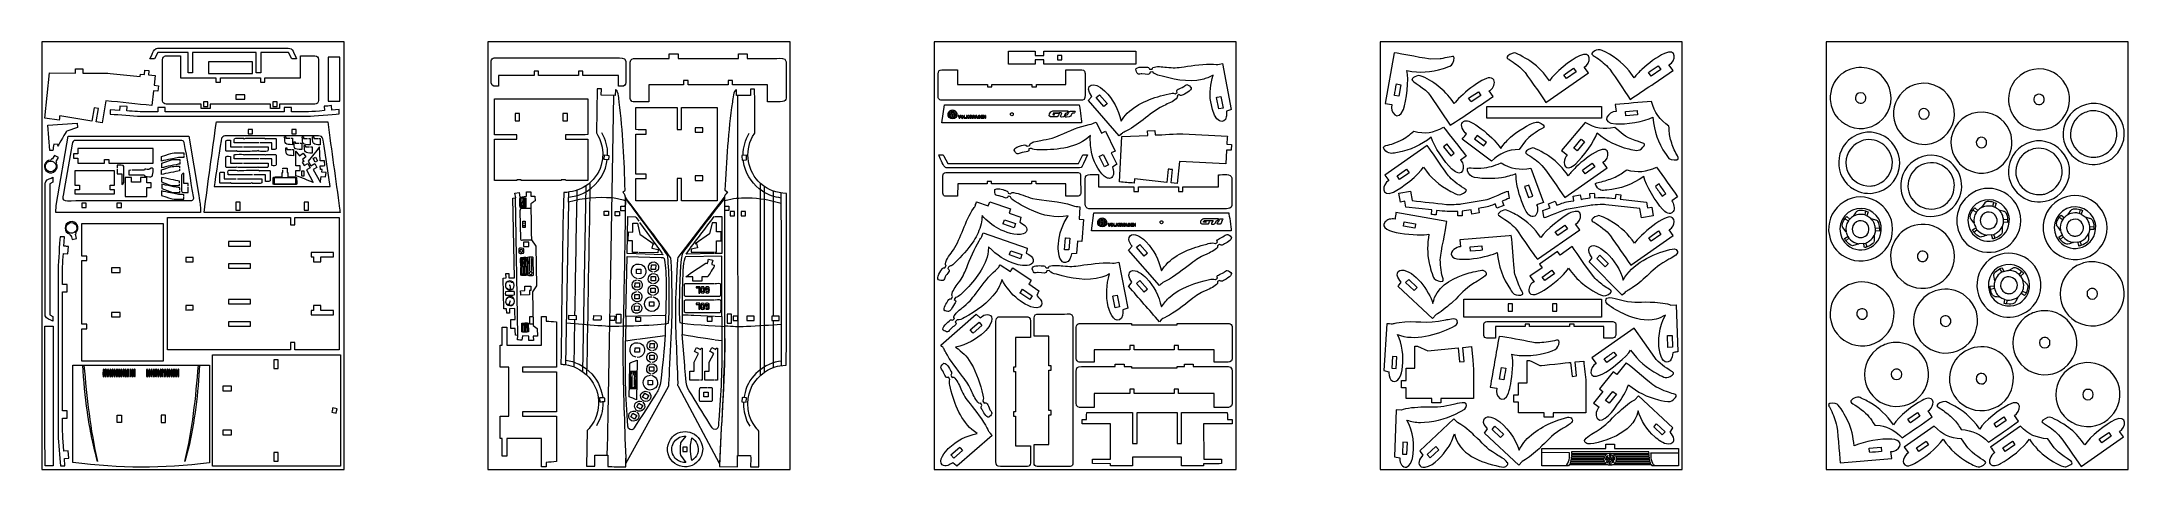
# Model space of a CAD drawing. Header units: centimetres. Extents: x -85 to 60, y -31 to -1.
import ezdxf

# ---------------------------------------------------------------- set-up
doc = ezdxf.new("R2010")
doc.units = ezdxf.units.CM
doc.header["$MEASUREMENT"] = 0
doc.layers.add('Camada 1', color=7, linetype='Continuous')

msp = doc.modelspace()

# ---------------------------------------------------------------- linework, layer by layer
at = {"layer": 'Camada 1', "color": 3, "lineweight": 0}
for points in [[(-85.16834, -30.63638), (-64.16834, -30.63638), (-64.16834, -0.93638), (-85.16834, -0.93638), (-85.16834, -30.63638)], [(-54.16834, -30.63638), (-33.16834, -30.63638), (-33.16834, -0.93638), (-54.16834, -0.93638), (-54.16834, -30.63638)], [(-23.16834, -30.63638), (-2.16834, -30.63638), (-2.16834, -0.93638), (-23.16834, -0.93638), (-23.16834, -30.63638)], [(7.83166, -30.63638), (28.83166, -30.63638), (28.83166, -0.93638), (7.83166, -0.93638), (7.83166, -30.63638)], [(38.83166, -30.63638), (59.83166, -30.63638), (59.83166, -0.93638), (38.83166, -0.93638), (38.83166, -30.63638)]]:
    msp.add_lwpolyline(points, close=True, dxfattribs=at)
at = {"layer": 'Camada 1', "color": 3, "lineweight": 9}
for points, knots in [([(-68.10475, -1.68133), (-68.10475, -1.68133), (-68.02223, -1.68133), (-68.02223, -1.68133), (-68.02223, -1.68133), (-68.02223, -1.68133), (-67.79719, -2.12393), (-67.79719, -2.12393), (-67.79719, -2.12393), (-67.79719, -2.12393), (-67.47458, -2.12393), (-67.47458, -2.12393), (-67.47458, -2.12393), (-67.79017, -1.4296), (-67.69841, -1.37375), (-68.22476, -1.37375), (-68.22476, -1.37375), (-68.38317, -1.37375), (-77.20142, -1.37086), (-77.23452, -1.38875), (-77.23452, -1.38875), (-77.41687, -1.50551), (-77.44294, -1.65557), (-77.53459, -1.85388), (-77.53459, -1.85388), (-77.53459, -1.85388), (-77.66214, -2.12393), (-77.66214, -2.12393), (-77.66214, -2.12393), (-77.66214, -2.12393), (-77.33956, -2.12393), (-77.33956, -2.12393), (-77.33956, -2.12393), (-77.33956, -2.12393), (-77.11451, -1.68133), (-77.11451, -1.68133), (-77.11451, -1.68133), (-77.11451, -1.68133), (-75.00649, -1.68133), (-75.00649, -1.68133), (-75.00649, -1.68133), (-75.00649, -1.68133), (-75.00649, -3.09919), (-75.00649, -3.09919), (-75.00649, -3.09919), (-75.00649, -3.09919), (-74.69888, -3.09919), (-74.69888, -3.09919), (-74.69888, -3.09919), (-74.69888, -3.09919), (-74.69888, -1.68133), (-74.69888, -1.68133), (-74.69888, -1.68133), (-74.69888, -1.68133), (-70.27279, -1.68133), (-70.27279, -1.68133), (-70.27279, -1.68133), (-70.27279, -1.68133), (-70.27279, -3.09919), (-70.27279, -3.09919), (-70.27279, -3.09919), (-70.27279, -3.09919), (-69.96523, -3.09919), (-69.96523, -3.09919), (-69.96523, -3.09919), (-69.96523, -3.09919), (-69.96523, -1.68133), (-69.96523, -1.68133), (-69.96523, -1.68133), (-69.96523, -1.68133), (-68.10475, -1.68133), (-68.10475, -1.68133)], [0, 0, 0, 0, 0.052631579, 0.052631579, 0.052631579, 0.052631579, 0.105263158, 0.105263158, 0.105263158, 0.105263158, 0.157894737, 0.157894737, 0.157894737, 0.157894737, 0.210526316, 0.210526316, 0.210526316, 0.210526316, 0.263157895, 0.263157895, 0.263157895, 0.263157895, 0.315789474, 0.315789474, 0.315789474, 0.315789474, 0.368421053, 0.368421053, 0.368421053, 0.368421053, 0.421052632, 0.421052632, 0.421052632, 0.421052632, 0.473684211, 0.473684211, 0.473684211, 0.473684211, 0.526315789, 0.526315789, 0.526315789, 0.526315789, 0.578947368, 0.578947368, 0.578947368, 0.578947368, 0.631578947, 0.631578947, 0.631578947, 0.631578947, 0.684210526, 0.684210526, 0.684210526, 0.684210526, 0.736842105, 0.736842105, 0.736842105, 0.736842105, 0.789473684, 0.789473684, 0.789473684, 0.789473684, 0.842105263, 0.842105263, 0.842105263, 0.842105263, 0.894736842, 0.894736842, 0.894736842, 0.894736842, 1, 1, 1, 1]), ([(27.60255, -1.73626), (28.47635, -1.35271), (28.42281, -2.28237), (27.9107, -2.54189), (27.9107, -2.54189), (27.9107, -2.54189), (28.19782, -2.92733), (28.19782, -2.92733), (28.19782, -2.92733), (27.20759, -3.59526), (26.21246, -4.27661), (25.21455, -4.93053), (25.21455, -4.93053), (24.84598, -4.39655), (23.93324, -2.96258), (23.6669, -2.6897), (23.6669, -2.6897), (23.37745, -2.39313), (23.11389, -2.18209), (22.76616, -1.958), (22.76616, -1.958), (22.70783, -1.92041), (22.58305, -1.84962), (22.55092, -1.78648), (22.55092, -1.78648), (22.50702, -1.70019), (22.88415, -1.3529), (23.26529, -1.53087), (23.26529, -1.53087), (23.92918, -1.84087), (24.69957, -2.36078), (25.14978, -2.95633), (25.14978, -2.95633), (25.14978, -2.95633), (25.48942, -3.43303), (25.48942, -3.43303), (25.48942, -3.43303), (25.6695, -3.20541), (25.80769, -3.05461), (26.02312, -2.8559), (26.02312, -2.8559), (26.49972, -2.4163), (27.02249, -2.02216), (27.60255, -1.73626)], [0, 0, 0, 0, 0.083333333, 0.083333333, 0.083333333, 0.083333333, 0.166666667, 0.166666667, 0.166666667, 0.166666667, 0.25, 0.25, 0.25, 0.25, 0.333333333, 0.333333333, 0.333333333, 0.333333333, 0.416666667, 0.416666667, 0.416666667, 0.416666667, 0.5, 0.5, 0.5, 0.5, 0.583333333, 0.583333333, 0.583333333, 0.583333333, 0.666666667, 0.666666667, 0.666666667, 0.666666667, 0.75, 0.75, 0.75, 0.75, 0.833333333, 0.833333333, 0.833333333, 0.833333333, 1, 1, 1, 1]), ([(-77.74223, -2.97274), (-77.74223, -2.97274), (-77.73753, -2.92797), (-77.73753, -2.92797), (-77.73753, -2.92797), (-77.73753, -2.92797), (-78.01358, -2.89896), (-78.01358, -2.89896), (-78.01358, -2.89896), (-78.01358, -2.89896), (-78.04572, -3.20482), (-78.04572, -3.20482), (-78.04572, -3.20482), (-78.04572, -3.20482), (-78.31432, -3.17659), (-78.31432, -3.17659), (-78.31432, -3.17659), (-78.31432, -3.17659), (-78.33235, -3.34819), (-78.33235, -3.34819), (-78.33235, -3.34819), (-78.33235, -3.34819), (-80.43632, -3.12706), (-80.43632, -3.12706), (-80.43632, -3.12706), (-80.73954, -3.09519), (-81.96561, -3.1118), (-82.32777, -3.10931), (-82.32777, -3.10931), (-82.33197, -2.99735), (-82.31915, -2.90381), (-82.32547, -2.80027), (-82.32547, -2.80027), (-82.32547, -2.80027), (-82.8383, -2.79919), (-82.8383, -2.79919), (-82.8383, -2.79919), (-82.8383, -2.79919), (-82.84059, -3.1082), (-82.84059, -3.1082), (-82.84059, -3.1082), (-82.84059, -3.1082), (-84.64255, -3.09987), (-84.64255, -3.09987), (-84.64255, -3.09987), (-84.64255, -3.09987), (-84.97189, -6.23335), (-84.97189, -6.23335), (-84.97189, -6.23335), (-84.97189, -6.23335), (-83.97529, -6.36831), (-83.97529, -6.36831), (-83.97529, -6.36831), (-83.93844, -6.23497), (-83.94823, -6.17393), (-83.92075, -6.06479), (-83.92075, -6.06479), (-83.92075, -6.06479), (-81.69664, -6.43431), (-81.69664, -6.43431), (-81.69664, -6.43431), (-81.69664, -6.43431), (-81.54048, -5.52291), (-81.54048, -5.52291), (-81.54048, -5.52291), (-81.54048, -5.52291), (-81.23617, -5.56996), (-81.23617, -5.56996), (-81.23617, -5.56996), (-81.23617, -5.56996), (-81.3931, -6.48884), (-81.3931, -6.48884), (-81.3931, -6.48884), (-81.3931, -6.48884), (-80.98508, -6.55435), (-80.98508, -6.55435), (-80.98508, -6.55435), (-80.98508, -6.55435), (-80.72658, -5.02762), (-80.72658, -5.02762), (-80.72658, -5.02762), (-79.6572, -5.14002), (-78.58781, -5.25241), (-77.51842, -5.36481), (-77.51842, -5.36481), (-77.51842, -5.36481), (-77.40943, -4.32776), (-77.40943, -4.32776), (-77.40943, -4.32776), (-77.40943, -4.32776), (-77.10354, -4.35991), (-77.10354, -4.35991), (-77.10354, -4.35991), (-77.10354, -4.35991), (-77.06433, -3.98688), (-77.06433, -3.98688), (-77.06433, -3.98688), (-77.06433, -3.98688), (-77.37022, -3.95473), (-77.37022, -3.95473), (-77.37022, -3.95473), (-77.37022, -3.95473), (-77.29964, -3.28324), (-77.29964, -3.28324), (-77.29964, -3.28324), (-77.29964, -3.28324), (-77.76967, -3.23383), (-77.76967, -3.23383), (-77.76967, -3.23383), (-77.76967, -3.23383), (-77.74223, -2.97274), (-77.74223, -2.97274)], [0, 0, 0, 0, 0.034482759, 0.034482759, 0.034482759, 0.034482759, 0.068965517, 0.068965517, 0.068965517, 0.068965517, 0.103448276, 0.103448276, 0.103448276, 0.103448276, 0.137931034, 0.137931034, 0.137931034, 0.137931034, 0.172413793, 0.172413793, 0.172413793, 0.172413793, 0.206896552, 0.206896552, 0.206896552, 0.206896552, 0.24137931, 0.24137931, 0.24137931, 0.24137931, 0.275862069, 0.275862069, 0.275862069, 0.275862069, 0.310344828, 0.310344828, 0.310344828, 0.310344828, 0.344827586, 0.344827586, 0.344827586, 0.344827586, 0.379310345, 0.379310345, 0.379310345, 0.379310345, 0.413793103, 0.413793103, 0.413793103, 0.413793103, 0.448275862, 0.448275862, 0.448275862, 0.448275862, 0.482758621, 0.482758621, 0.482758621, 0.482758621, 0.517241379, 0.517241379, 0.517241379, 0.517241379, 0.551724138, 0.551724138, 0.551724138, 0.551724138, 0.586206897, 0.586206897, 0.586206897, 0.586206897, 0.620689655, 0.620689655, 0.620689655, 0.620689655, 0.655172414, 0.655172414, 0.655172414, 0.655172414, 0.689655172, 0.689655172, 0.689655172, 0.689655172, 0.724137931, 0.724137931, 0.724137931, 0.724137931, 0.75862069, 0.75862069, 0.75862069, 0.75862069, 0.793103448, 0.793103448, 0.793103448, 0.793103448, 0.827586207, 0.827586207, 0.827586207, 0.827586207, 0.862068966, 0.862068966, 0.862068966, 0.862068966, 0.896551724, 0.896551724, 0.896551724, 0.896551724, 0.931034483, 0.931034483, 0.931034483, 0.931034483, 1, 1, 1, 1]), ([(-74.0948, -5.57502), (-74.0948, -5.57502), (-73.47702, -5.57502), (-73.47702, -5.57502), (-73.47702, -5.57502), (-73.47702, -5.57502), (-73.47702, -5.26613), (-73.47702, -5.26613), (-73.47702, -5.26613), (-73.47702, -5.26613), (-69.28603, -5.26613), (-69.28603, -5.26613), (-69.28603, -5.26613), (-69.28603, -5.26613), (-69.28603, -5.57502), (-69.28603, -5.57502), (-69.28603, -5.57502), (-69.28603, -5.57502), (-68.66823, -5.57502), (-68.66823, -5.57502), (-68.66823, -5.57502), (-68.66823, -5.57502), (-68.66823, -5.26613), (-68.66823, -5.26613), (-68.66823, -5.26613), (-68.66823, -5.26613), (-66.20937, -5.26613), (-66.20937, -5.26613), (-66.20937, -5.26613), (-66.06646, -5.26552), (-65.94907, -5.14832), (-65.94907, -5.00518), (-65.94907, -5.00518), (-65.94907, -5.00518), (-65.94907, -2.1572), (-65.94907, -2.1572), (-65.94907, -2.1572), (-65.9575, -2.01238), (-66.04977, -1.91311), (-66.19325, -1.89808), (-66.19325, -1.89808), (-66.19325, -1.89808), (-67.20135, -1.89773), (-67.20135, -1.89773), (-67.20135, -1.89773), (-67.20135, -1.89773), (-67.20142, -3.42973), (-67.20142, -3.42973), (-67.20142, -3.42973), (-67.20142, -3.42973), (-69.67263, -3.43184), (-69.67263, -3.43184), (-69.67263, -3.43184), (-69.67263, -3.43184), (-69.67263, -3.74058), (-69.67263, -3.74058), (-69.67263, -3.74058), (-69.67263, -3.74058), (-69.98085, -3.74072), (-69.98085, -3.74072), (-69.98085, -3.74072), (-69.98085, -3.74072), (-69.98153, -3.43348), (-69.98153, -3.43348), (-69.98153, -3.43348), (-69.98153, -3.43348), (-72.75907, -3.43182), (-72.75907, -3.43182), (-72.75907, -3.43182), (-72.75907, -3.43182), (-72.76168, -3.74072), (-72.76168, -3.74072), (-72.76168, -3.74072), (-72.76168, -3.74072), (-73.07047, -3.74072), (-73.07047, -3.74072), (-73.07047, -3.74072), (-73.07047, -3.74072), (-73.07052, -3.4323), (-73.07052, -3.4323), (-73.07052, -3.4323), (-73.07052, -3.4323), (-75.5417, -3.4318), (-75.5417, -3.4318), (-75.5417, -3.4318), (-75.5417, -3.4318), (-75.5417, -1.89858), (-75.5417, -1.89858), (-75.5417, -1.89858), (-75.5417, -1.89858), (-76.56927, -1.90072), (-76.56927, -1.90072), (-76.56927, -1.90072), (-76.70036, -1.92522), (-76.7876, -2.03213), (-76.7876, -2.16664), (-76.7876, -2.16664), (-76.7876, -2.16664), (-76.78626, -5.03494), (-76.78626, -5.03494), (-76.78626, -5.03494), (-76.76577, -5.16955), (-76.66135, -5.26442), (-76.52918, -5.26613), (-76.52918, -5.26613), (-76.52918, -5.26613), (-74.0948, -5.26613), (-74.0948, -5.26613), (-74.0948, -5.26613), (-74.0948, -5.26613), (-74.0948, -5.57502), (-74.0948, -5.57502)], [0, 0, 0, 0, 0.034482759, 0.034482759, 0.034482759, 0.034482759, 0.068965517, 0.068965517, 0.068965517, 0.068965517, 0.103448276, 0.103448276, 0.103448276, 0.103448276, 0.137931034, 0.137931034, 0.137931034, 0.137931034, 0.172413793, 0.172413793, 0.172413793, 0.172413793, 0.206896552, 0.206896552, 0.206896552, 0.206896552, 0.24137931, 0.24137931, 0.24137931, 0.24137931, 0.275862069, 0.275862069, 0.275862069, 0.275862069, 0.310344828, 0.310344828, 0.310344828, 0.310344828, 0.344827586, 0.344827586, 0.344827586, 0.344827586, 0.379310345, 0.379310345, 0.379310345, 0.379310345, 0.413793103, 0.413793103, 0.413793103, 0.413793103, 0.448275862, 0.448275862, 0.448275862, 0.448275862, 0.482758621, 0.482758621, 0.482758621, 0.482758621, 0.517241379, 0.517241379, 0.517241379, 0.517241379, 0.551724138, 0.551724138, 0.551724138, 0.551724138, 0.586206897, 0.586206897, 0.586206897, 0.586206897, 0.620689655, 0.620689655, 0.620689655, 0.620689655, 0.655172414, 0.655172414, 0.655172414, 0.655172414, 0.689655172, 0.689655172, 0.689655172, 0.689655172, 0.724137931, 0.724137931, 0.724137931, 0.724137931, 0.75862069, 0.75862069, 0.75862069, 0.75862069, 0.793103448, 0.793103448, 0.793103448, 0.793103448, 0.827586207, 0.827586207, 0.827586207, 0.827586207, 0.862068966, 0.862068966, 0.862068966, 0.862068966, 0.896551724, 0.896551724, 0.896551724, 0.896551724, 0.931034483, 0.931034483, 0.931034483, 0.931034483, 1, 1, 1, 1]), ([(-70.67298, -2.32752), (-70.67298, -2.32752), (-70.53796, -2.32752), (-70.53796, -2.32752), (-70.53796, -2.32752), (-70.53796, -2.32752), (-70.53796, -3.14523), (-70.53796, -3.14523), (-70.53796, -3.14523), (-70.53796, -3.14523), (-73.59872, -3.14523), (-73.59872, -3.14523), (-73.59872, -3.14523), (-73.59872, -3.14523), (-73.59872, -2.32752), (-73.59872, -2.32752), (-73.59872, -2.32752), (-73.59872, -2.32752), (-70.67298, -2.32752), (-70.67298, -2.32752)], [0, 0, 0, 0, 0.166666667, 0.166666667, 0.166666667, 0.166666667, 0.333333333, 0.333333333, 0.333333333, 0.333333333, 0.5, 0.5, 0.5, 0.5, 0.666666667, 0.666666667, 0.666666667, 0.666666667, 1, 1, 1, 1]), ([(-64.4595, -4.93173), (-64.4595, -4.93173), (-64.4595, -5.06675), (-64.4595, -5.06675), (-64.4595, -5.06675), (-64.4595, -5.06675), (-65.27719, -5.06675), (-65.27719, -5.06675), (-65.27719, -5.06675), (-65.27719, -4.0465), (-65.27719, -3.02626), (-65.27719, -2.00601), (-65.27719, -2.00601), (-65.27719, -2.00601), (-64.4595, -2.00601), (-64.4595, -2.00601), (-64.4595, -2.00601), (-64.4595, -2.00601), (-64.4595, -4.93173), (-64.4595, -4.93173)], [0, 0, 0, 0, 0.166666667, 0.166666667, 0.166666667, 0.166666667, 0.333333333, 0.333333333, 0.333333333, 0.333333333, 0.5, 0.5, 0.5, 0.5, 0.666666667, 0.666666667, 0.666666667, 0.666666667, 1, 1, 1, 1]), ([(-44.8749, -4.02222), (-44.69603, -4.02222), (-44.59766, -3.92954), (-44.58232, -3.75966), (-44.58232, -3.75966), (-44.58232, -3.75966), (-44.58232, -2.28927), (-44.58232, -2.28927), (-44.58232, -2.28927), (-44.62818, -1.98426), (-44.99822, -2.0567), (-45.21999, -2.0567), (-45.21999, -2.0567), (-45.21999, -2.0567), (-53.73461, -2.0567), (-53.73461, -2.0567), (-53.73461, -2.0567), (-53.82269, -2.07102), (-53.92908, -2.1633), (-53.94465, -2.24427), (-53.94465, -2.24427), (-53.95961, -2.40145), (-53.95307, -3.78483), (-53.95217, -3.78964), (-53.95217, -3.78964), (-53.87624, -4.05576), (-53.69201, -4.02222), (-53.44204, -4.02222), (-53.44204, -4.02222), (-53.44204, -4.02222), (-53.43454, -3.27952), (-53.43454, -3.27952), (-53.43454, -3.27952), (-53.43454, -3.27952), (-50.96644, -3.27202), (-50.96644, -3.27202), (-50.96644, -3.27202), (-50.96644, -3.27202), (-50.96644, -2.96446), (-50.96644, -2.96446), (-50.96644, -2.96446), (-50.96644, -2.96446), (-50.65883, -2.96446), (-50.65883, -2.96446), (-50.65883, -2.96446), (-50.65883, -2.96446), (-50.65883, -3.27202), (-50.65883, -3.27202), (-50.65883, -3.27202), (-50.65883, -3.27202), (-47.88316, -3.27202), (-47.88316, -3.27202), (-47.88316, -3.27202), (-47.88316, -3.27202), (-47.87566, -2.96446), (-47.87566, -2.96446), (-47.87566, -2.96446), (-47.87566, -2.96446), (-47.56805, -2.96446), (-47.56805, -2.96446), (-47.56805, -2.96446), (-47.56805, -2.96446), (-47.56805, -3.27202), (-47.56805, -3.27202), (-47.56805, -3.27202), (-47.56805, -3.27202), (-45.09994, -3.27202), (-45.09994, -3.27202), (-45.09994, -3.27202), (-45.09994, -3.27202), (-45.09994, -4.02222), (-45.09994, -4.02222), (-45.09994, -4.02222), (-45.09994, -4.02222), (-44.8749, -4.02222), (-44.8749, -4.02222)], [0, 0, 0, 0, 0.05, 0.05, 0.05, 0.05, 0.1, 0.1, 0.1, 0.1, 0.15, 0.15, 0.15, 0.15, 0.2, 0.2, 0.2, 0.2, 0.25, 0.25, 0.25, 0.25, 0.3, 0.3, 0.3, 0.3, 0.35, 0.35, 0.35, 0.35, 0.4, 0.4, 0.4, 0.4, 0.45, 0.45, 0.45, 0.45, 0.5, 0.5, 0.5, 0.5, 0.55, 0.55, 0.55, 0.55, 0.6, 0.6, 0.6, 0.6, 0.65, 0.65, 0.65, 0.65, 0.7, 0.7, 0.7, 0.7, 0.75, 0.75, 0.75, 0.75, 0.8, 0.8, 0.8, 0.8, 0.85, 0.85, 0.85, 0.85, 0.9, 0.9, 0.9, 0.9, 1, 1, 1, 1]), ([(-33.86302, -5.09804), (-33.37406, -5.09804), (-33.45039, -4.91041), (-33.45039, -4.43789), (-33.45039, -4.43789), (-33.45039, -4.43789), (-33.45039, -2.31487), (-33.45039, -2.31487), (-33.45039, -2.31487), (-33.4716, -2.0105), (-33.89386, -2.08232), (-34.08805, -2.08232), (-34.08805, -2.08232), (-34.08805, -2.08232), (-36.14359, -2.08232), (-36.14359, -2.08232), (-36.14359, -2.08232), (-36.14359, -2.08232), (-36.14359, -1.77471), (-36.14359, -1.77471), (-36.14359, -1.77471), (-36.14359, -1.77471), (-36.75874, -1.77471), (-36.75874, -1.77471), (-36.75874, -1.77471), (-36.75874, -1.77471), (-36.75874, -2.08232), (-36.75874, -2.08232), (-36.75874, -2.08232), (-36.75874, -2.08232), (-40.95228, -2.08232), (-40.95228, -2.08232), (-40.95228, -2.08232), (-40.95228, -2.08232), (-40.95228, -1.77471), (-40.95228, -1.77471), (-40.95228, -1.77471), (-40.95228, -1.77471), (-41.56744, -1.77471), (-41.56744, -1.77471), (-41.56744, -1.77471), (-41.56744, -1.77471), (-41.56744, -2.08232), (-41.56744, -2.08232), (-41.56744, -2.08232), (-41.56744, -2.08232), (-43.92304, -2.08232), (-43.92304, -2.08232), (-43.92304, -2.08232), (-44.1242, -2.08232), (-44.26429, -2.12399), (-44.29063, -2.33737), (-44.29063, -2.33737), (-44.29063, -2.33737), (-44.29063, -4.873), (-44.29063, -4.873), (-44.29063, -4.873), (-44.27252, -4.9645), (-44.19427, -5.08888), (-44.08057, -5.09804), (-44.08057, -5.09804), (-44.08057, -5.09804), (-42.98529, -5.09804), (-42.98529, -5.09804), (-42.98529, -5.09804), (-42.98529, -4.70795), (-42.98529, -4.31786), (-42.98529, -3.92777), (-42.98529, -3.92777), (-42.98529, -3.92777), (-40.56968, -3.92025), (-40.56968, -3.92025), (-40.56968, -3.92025), (-40.56968, -3.92025), (-40.56968, -3.61268), (-40.56968, -3.61268), (-40.56968, -3.61268), (-40.56968, -3.61268), (-40.25462, -3.61268), (-40.25462, -3.61268), (-40.25462, -3.61268), (-40.25462, -3.61268), (-40.25462, -3.92025), (-40.25462, -3.92025), (-40.25462, -3.92025), (-40.25462, -3.92025), (-37.4789, -3.92025), (-37.4789, -3.92025), (-37.4789, -3.92025), (-37.4789, -3.92025), (-37.4789, -3.61268), (-37.4789, -3.61268), (-37.4789, -3.61268), (-37.4789, -3.61268), (-37.17134, -3.61268), (-37.17134, -3.61268), (-37.17134, -3.61268), (-37.17134, -3.61268), (-37.17134, -3.92025), (-37.17134, -3.92025), (-37.17134, -3.92025), (-37.17134, -3.92025), (-34.74823, -3.92025), (-34.74823, -3.92025), (-34.74823, -3.92025), (-34.74823, -3.92025), (-34.74823, -5.09804), (-34.74823, -5.09804), (-34.74823, -5.09804), (-34.74823, -5.09804), (-33.86302, -5.09804), (-33.86302, -5.09804)], [0, 0, 0, 0, 0.034482759, 0.034482759, 0.034482759, 0.034482759, 0.068965517, 0.068965517, 0.068965517, 0.068965517, 0.103448276, 0.103448276, 0.103448276, 0.103448276, 0.137931034, 0.137931034, 0.137931034, 0.137931034, 0.172413793, 0.172413793, 0.172413793, 0.172413793, 0.206896552, 0.206896552, 0.206896552, 0.206896552, 0.24137931, 0.24137931, 0.24137931, 0.24137931, 0.275862069, 0.275862069, 0.275862069, 0.275862069, 0.310344828, 0.310344828, 0.310344828, 0.310344828, 0.344827586, 0.344827586, 0.344827586, 0.344827586, 0.379310345, 0.379310345, 0.379310345, 0.379310345, 0.413793103, 0.413793103, 0.413793103, 0.413793103, 0.448275862, 0.448275862, 0.448275862, 0.448275862, 0.482758621, 0.482758621, 0.482758621, 0.482758621, 0.517241379, 0.517241379, 0.517241379, 0.517241379, 0.551724138, 0.551724138, 0.551724138, 0.551724138, 0.586206897, 0.586206897, 0.586206897, 0.586206897, 0.620689655, 0.620689655, 0.620689655, 0.620689655, 0.655172414, 0.655172414, 0.655172414, 0.655172414, 0.689655172, 0.689655172, 0.689655172, 0.689655172, 0.724137931, 0.724137931, 0.724137931, 0.724137931, 0.75862069, 0.75862069, 0.75862069, 0.75862069, 0.793103448, 0.793103448, 0.793103448, 0.793103448, 0.827586207, 0.827586207, 0.827586207, 0.827586207, 0.862068966, 0.862068966, 0.862068966, 0.862068966, 0.896551724, 0.896551724, 0.896551724, 0.896551724, 0.931034483, 0.931034483, 0.931034483, 0.931034483, 1, 1, 1, 1]), ([(-19.02722, -3.90656), (-19.02722, -3.90656), (-19.14727, -3.90656), (-19.14727, -3.90656), (-19.14727, -3.90656), (-19.14727, -3.90656), (-19.14727, -4.0641), (-19.14727, -4.0641), (-19.14727, -4.0641), (-19.14727, -4.0641), (-19.45483, -4.0641), (-19.45483, -4.0641), (-19.45483, -4.0641), (-19.45483, -4.0641), (-19.45483, -3.90656), (-19.45483, -3.90656), (-19.45483, -3.90656), (-20.145, -3.90656), (-20.83516, -3.90656), (-21.52533, -3.90656), (-21.52533, -3.90656), (-21.52533, -3.90656), (-21.52533, -2.87878), (-21.52533, -2.87878), (-21.52533, -2.87878), (-21.52533, -2.87878), (-22.61311, -2.87878), (-22.61311, -2.87878), (-22.61311, -2.87878), (-22.8296, -2.87878), (-22.86818, -2.98343), (-22.86818, -3.16389), (-22.86818, -3.16389), (-22.86818, -3.16389), (-22.86818, -4.8143), (-22.86818, -4.8143), (-22.86818, -4.8143), (-22.85109, -4.89753), (-22.77806, -4.97189), (-22.69563, -4.99434), (-22.69563, -4.99434), (-22.69563, -4.99434), (-12.83816, -4.99434), (-12.83816, -4.99434), (-12.83816, -4.99434), (-12.62504, -4.97397), (-12.67315, -4.64907), (-12.67315, -4.51424), (-12.67315, -4.51424), (-12.67315, -4.51424), (-12.67315, -3.13386), (-12.67315, -3.13386), (-12.67315, -3.13386), (-12.67315, -2.85783), (-12.82982, -2.87878), (-13.05574, -2.87878), (-13.05574, -2.87878), (-13.05574, -2.87878), (-14.00846, -2.87878), (-14.00846, -2.87878), (-14.00846, -2.87878), (-14.00846, -2.87878), (-14.01596, -3.90656), (-14.01596, -3.90656), (-14.01596, -3.90656), (-14.01596, -3.90656), (-16.05646, -3.90656), (-16.05646, -3.90656), (-16.05646, -3.90656), (-16.05646, -3.90656), (-16.05646, -4.0641), (-16.05646, -4.0641), (-16.05646, -4.0641), (-16.05646, -4.0641), (-16.36406, -4.0641), (-16.36406, -4.0641), (-16.36406, -4.0641), (-16.36406, -4.0641), (-16.37155, -3.90656), (-16.37155, -3.90656), (-16.37155, -3.90656), (-17.25678, -3.90656), (-18.14199, -3.90656), (-19.02722, -3.90656)], [0, 0, 0, 0, 0.045454545, 0.045454545, 0.045454545, 0.045454545, 0.090909091, 0.090909091, 0.090909091, 0.090909091, 0.136363636, 0.136363636, 0.136363636, 0.136363636, 0.181818182, 0.181818182, 0.181818182, 0.181818182, 0.227272727, 0.227272727, 0.227272727, 0.227272727, 0.272727273, 0.272727273, 0.272727273, 0.272727273, 0.318181818, 0.318181818, 0.318181818, 0.318181818, 0.363636364, 0.363636364, 0.363636364, 0.363636364, 0.409090909, 0.409090909, 0.409090909, 0.409090909, 0.454545455, 0.454545455, 0.454545455, 0.454545455, 0.5, 0.5, 0.5, 0.5, 0.545454545, 0.545454545, 0.545454545, 0.545454545, 0.590909091, 0.590909091, 0.590909091, 0.590909091, 0.636363636, 0.636363636, 0.636363636, 0.636363636, 0.681818182, 0.681818182, 0.681818182, 0.681818182, 0.727272727, 0.727272727, 0.727272727, 0.727272727, 0.772727273, 0.772727273, 0.772727273, 0.772727273, 0.818181818, 0.818181818, 0.818181818, 0.818181818, 0.863636364, 0.863636364, 0.863636364, 0.863636364, 0.909090909, 0.909090909, 0.909090909, 0.909090909, 1, 1, 1, 1]), ([(-16.23148, -2.49774), (-16.23148, -2.49774), (-16.149, -2.49774), (-16.149, -2.49774), (-16.149, -2.49774), (-16.149, -2.49774), (-16.149, -2.19018), (-16.149, -2.19018), (-16.149, -2.19018), (-16.149, -2.19018), (-15.54133, -2.19018), (-15.54133, -2.19018), (-15.54133, -2.19018), (-15.54133, -2.19018), (-15.54133, -2.49774), (-15.54133, -2.49774), (-15.54133, -2.49774), (-15.54133, -2.49774), (-9.14223, -2.49774), (-9.14223, -2.49774), (-9.14223, -2.49774), (-9.14223, -2.49774), (-9.14223, -1.57501), (-9.14223, -1.57501), (-9.14223, -1.57501), (-9.14223, -1.57501), (-15.54133, -1.57501), (-15.54133, -1.57501), (-15.54133, -1.57501), (-15.54133, -1.57501), (-15.54133, -1.88257), (-15.54133, -1.88257), (-15.54133, -1.88257), (-15.54133, -1.88257), (-16.149, -1.88257), (-16.149, -1.88257), (-16.149, -1.88257), (-16.149, -1.88257), (-16.149, -1.57501), (-16.149, -1.57501), (-16.149, -1.57501), (-16.149, -1.57501), (-17.99445, -1.57501), (-17.99445, -1.57501), (-17.99445, -1.57501), (-17.99445, -1.57501), (-17.99445, -2.49774), (-17.99445, -2.49774), (-17.99445, -2.49774), (-17.99445, -2.49774), (-16.23148, -2.49774), (-16.23148, -2.49774)], [0, 0, 0, 0, 0.071428571, 0.071428571, 0.071428571, 0.071428571, 0.142857143, 0.142857143, 0.142857143, 0.142857143, 0.214285714, 0.214285714, 0.214285714, 0.214285714, 0.285714286, 0.285714286, 0.285714286, 0.285714286, 0.357142857, 0.357142857, 0.357142857, 0.357142857, 0.428571429, 0.428571429, 0.428571429, 0.428571429, 0.5, 0.5, 0.5, 0.5, 0.571428571, 0.571428571, 0.571428571, 0.571428571, 0.642857143, 0.642857143, 0.642857143, 0.642857143, 0.714285714, 0.714285714, 0.714285714, 0.714285714, 0.785714286, 0.785714286, 0.785714286, 0.785714286, 0.857142857, 0.857142857, 0.857142857, 0.857142857, 1, 1, 1, 1]), ([(-2.56365, -5.65473), (-2.56365, -5.65473), (-2.50621, -5.6359), (-2.50621, -5.6359), (-2.50621, -5.6359), (-2.50621, -5.6359), (-3.12745, -2.43991), (-3.12745, -2.43991), (-3.12745, -2.43991), (-3.48905, -2.51019), (-3.40179, -2.50992), (-3.75298, -2.48508), (-3.75298, -2.48508), (-4.29954, -2.45926), (-5.22639, -2.58578), (-5.78134, -2.66535), (-5.78134, -2.66535), (-6.29327, -2.73875), (-6.51092, -2.75275), (-7.02032, -2.69987), (-7.02032, -2.69987), (-7.32255, -2.66848), (-7.70253, -2.61461), (-7.95616, -2.72127), (-7.95616, -2.72127), (-7.99015, -2.74093), (-8.00162, -2.79694), (-8.01121, -2.83133), (-8.01121, -2.83133), (-8.01121, -2.83133), (-8.1863, -2.83478), (-8.1863, -2.83478), (-8.1863, -2.83478), (-8.22681, -2.75506), (-8.22522, -2.71374), (-8.33561, -2.6957), (-8.33561, -2.6957), (-8.45794, -2.68399), (-9.13162, -2.64119), (-9.13971, -2.84434), (-9.13971, -2.84434), (-9.14323, -2.93268), (-9.07392, -3.10718), (-9.00024, -3.16879), (-9.00024, -3.16879), (-8.96679, -3.18765), (-8.76392, -3.16295), (-8.72653, -3.16143), (-8.72653, -3.16143), (-8.41572, -3.16418), (-8.13342, -3.29094), (-8.14026, -3.03218), (-8.14026, -3.03218), (-8.14026, -3.03218), (-7.96517, -3.02871), (-7.96517, -3.02871), (-7.96517, -3.02871), (-7.85488, -3.15983), (-7.76706, -3.19281), (-7.60295, -3.24108), (-7.60295, -3.24108), (-6.61622, -3.5266), (-5.55315, -3.77812), (-4.5252, -3.54463), (-4.5252, -3.54463), (-4.20961, -3.47295), (-4.04795, -3.39753), (-3.76304, -3.2589), (-3.76304, -3.2589), (-3.94511, -3.84408), (-4.04128, -4.49317), (-3.93782, -5.11173), (-3.93782, -5.11173), (-3.66634, -6.73472), (-2.96043, -6.65021), (-2.8562, -6.15484), (-2.8562, -6.15484), (-2.83717, -6.06442), (-2.84048, -5.85532), (-2.84964, -5.75616), (-2.84964, -5.75616), (-2.84964, -5.75616), (-2.56365, -5.65473), (-2.56365, -5.65473)], [0, 0, 0, 0, 0.045454545, 0.045454545, 0.045454545, 0.045454545, 0.090909091, 0.090909091, 0.090909091, 0.090909091, 0.136363636, 0.136363636, 0.136363636, 0.136363636, 0.181818182, 0.181818182, 0.181818182, 0.181818182, 0.227272727, 0.227272727, 0.227272727, 0.227272727, 0.272727273, 0.272727273, 0.272727273, 0.272727273, 0.318181818, 0.318181818, 0.318181818, 0.318181818, 0.363636364, 0.363636364, 0.363636364, 0.363636364, 0.409090909, 0.409090909, 0.409090909, 0.409090909, 0.454545455, 0.454545455, 0.454545455, 0.454545455, 0.5, 0.5, 0.5, 0.5, 0.545454545, 0.545454545, 0.545454545, 0.545454545, 0.590909091, 0.590909091, 0.590909091, 0.590909091, 0.636363636, 0.636363636, 0.636363636, 0.636363636, 0.681818182, 0.681818182, 0.681818182, 0.681818182, 0.727272727, 0.727272727, 0.727272727, 0.727272727, 0.772727273, 0.772727273, 0.772727273, 0.772727273, 0.818181818, 0.818181818, 0.818181818, 0.818181818, 0.863636364, 0.863636364, 0.863636364, 0.863636364, 0.909090909, 0.909090909, 0.909090909, 0.909090909, 1, 1, 1, 1]), ([(9.45018, -5.63614), (9.10493, -6.54516), (8.4869, -5.81637), (8.65659, -5.29816), (8.65659, -5.29816), (8.65659, -5.29816), (8.18114, -5.22956), (8.18114, -5.22956), (8.18114, -5.22956), (8.18114, -5.22956), (8.81121, -1.69945), (8.81121, -1.69945), (8.81121, -1.69945), (9.21339, -1.75243), (11.20339, -2.13423), (11.33051, -2.14367), (11.33051, -2.14367), (11.33051, -2.14367), (11.99799, -2.11662), (11.99799, -2.11662), (11.99799, -2.11662), (12.12301, -2.10327), (12.85929, -1.93601), (12.93188, -1.96135), (12.93188, -1.96135), (13.03767, -1.99828), (12.92764, -2.43841), (12.8055, -2.54846), (12.8055, -2.54846), (12.69759, -2.64569), (12.37614, -2.73439), (12.23973, -2.77625), (12.23973, -2.77625), (11.30893, -3.06187), (10.63342, -3.10243), (9.69749, -2.9374), (9.69749, -2.9374), (9.85279, -3.56142), (9.66973, -5.0424), (9.45018, -5.63614)], [0, 0, 0, 0, 0.090909091, 0.090909091, 0.090909091, 0.090909091, 0.181818182, 0.181818182, 0.181818182, 0.181818182, 0.272727273, 0.272727273, 0.272727273, 0.272727273, 0.363636364, 0.363636364, 0.363636364, 0.363636364, 0.454545455, 0.454545455, 0.454545455, 0.454545455, 0.545454545, 0.545454545, 0.545454545, 0.545454545, 0.636363636, 0.636363636, 0.636363636, 0.636363636, 0.727272727, 0.727272727, 0.727272727, 0.727272727, 0.818181818, 0.818181818, 0.818181818, 0.818181818, 1, 1, 1, 1]), ([(21.69644, -1.90331), (22.56247, -1.50504), (22.5323, -2.43158), (22.01859, -2.70345), (22.01859, -2.70345), (22.01859, -2.70345), (22.31239, -3.08381), (22.31239, -3.08381), (22.31239, -3.08381), (22.31239, -3.08381), (19.36458, -5.13875), (19.36458, -5.13875), (19.36458, -5.13875), (18.98767, -4.61265), (18.04646, -3.19087), (17.77803, -2.92527), (17.77803, -2.92527), (17.44848, -2.5992), (17.1988, -2.41982), (16.81182, -2.17319), (16.81182, -2.17319), (16.78631, -2.15693), (16.6315, -2.0729), (16.63542, -2.01279), (16.63542, -2.01279), (16.64393, -1.88187), (17.01813, -1.70393), (17.14671, -1.70973), (17.14671, -1.70973), (17.38504, -1.72049), (18.11502, -2.17994), (18.33661, -2.32351), (18.33661, -2.32351), (18.85493, -2.65933), (19.26208, -3.13516), (19.61325, -3.63669), (19.61325, -3.63669), (19.93308, -3.10546), (21.12368, -2.16673), (21.69644, -1.90331)], [0, 0, 0, 0, 0.090909091, 0.090909091, 0.090909091, 0.090909091, 0.181818182, 0.181818182, 0.181818182, 0.181818182, 0.272727273, 0.272727273, 0.272727273, 0.272727273, 0.363636364, 0.363636364, 0.363636364, 0.363636364, 0.454545455, 0.454545455, 0.454545455, 0.454545455, 0.545454545, 0.545454545, 0.545454545, 0.545454545, 0.636363636, 0.636363636, 0.636363636, 0.636363636, 0.727272727, 0.727272727, 0.727272727, 0.727272727, 0.818181818, 0.818181818, 0.818181818, 0.818181818, 1, 1, 1, 1]), ([(39.11382, -4.94036), (39.11382, -4.27059), (39.34455, -3.63072), (39.88652, -3.1924), (39.88652, -3.1924), (40.68303, -2.54822), (41.90288, -2.55234), (42.66224, -3.25991), (42.66224, -3.25991), (43.36479, -3.91455), (43.56264, -5.00494), (43.09733, -5.84807), (43.09733, -5.84807), (42.70584, -6.55744), (41.93808, -6.99446), (41.12433, -6.95087), (41.12433, -6.95087), (40.22331, -6.90262), (39.39207, -6.24773), (39.18134, -5.36044), (39.18134, -5.36044), (39.18134, -5.36044), (39.11382, -4.94036), (39.11382, -4.94036)], [0, 0, 0, 0, 0.142857143, 0.142857143, 0.142857143, 0.142857143, 0.285714286, 0.285714286, 0.285714286, 0.285714286, 0.428571429, 0.428571429, 0.428571429, 0.428571429, 0.571428571, 0.571428571, 0.571428571, 0.571428571, 0.714285714, 0.714285714, 0.714285714, 0.714285714, 1, 1, 1, 1]), ([(53.73564, -7.05423), (53.06574, -7.05423), (52.42625, -6.82349), (51.98773, -6.28153), (51.98773, -6.28153), (51.34344, -5.48525), (51.34769, -4.26501), (52.05524, -3.50584), (52.05524, -3.50584), (52.70994, -2.80338), (53.80022, -2.60531), (54.6434, -3.07071), (54.6434, -3.07071), (55.3528, -3.46225), (55.7897, -4.22993), (55.74616, -5.04371), (55.74616, -5.04371), (55.69795, -5.94453), (55.04308, -6.77623), (54.15577, -6.98671), (54.15577, -6.98671), (54.15577, -6.98671), (53.73564, -7.05423), (53.73564, -7.05423)], [0, 0, 0, 0, 0.142857143, 0.142857143, 0.142857143, 0.142857143, 0.285714286, 0.285714286, 0.285714286, 0.285714286, 0.428571429, 0.428571429, 0.428571429, 0.428571429, 0.571428571, 0.571428571, 0.571428571, 0.571428571, 0.714285714, 0.714285714, 0.714285714, 0.714285714, 1, 1, 1, 1]), ([(-44.62709, -12.66987), (-44.62709, -12.66987), (-44.93463, -12.66451), (-44.93463, -12.66451), (-44.93463, -12.66451), (-44.93463, -12.66451), (-44.92914, -12.34949), (-44.92914, -12.34949), (-44.92914, -12.34949), (-44.92914, -12.34949), (-44.62159, -12.35486), (-44.62159, -12.35486), (-44.62159, -12.35486), (-44.61919, -12.21736), (-44.56991, -11.7027), (-44.65284, -11.56649), (-44.65284, -11.56649), (-44.70167, -11.4863), (-44.73745, -11.47643), (-44.79945, -11.36886), (-44.79945, -11.36886), (-44.79945, -11.36886), (-44.63223, -11.24422), (-44.63223, -11.24422), (-44.63223, -11.24422), (-44.70747, -9.20102), (-44.77444, -7.14914), (-45.05056, -5.12196), (-45.05056, -5.12196), (-45.07328, -4.95521), (-45.09467, -4.3778), (-45.25355, -4.28558), (-45.25355, -4.28558), (-45.25355, -4.28558), (-45.31304, -4.25454), (-45.31304, -4.25454), (-45.31304, -4.25454), (-45.31304, -4.25454), (-45.31998, -4.65206), (-45.31998, -4.65206), (-45.31998, -4.65206), (-45.31998, -4.65206), (-46.29509, -4.63504), (-46.29509, -4.63504), (-46.29509, -4.63504), (-46.29509, -4.63504), (-46.2875, -4.20001), (-46.2875, -4.20001), (-46.2875, -4.20001), (-46.2875, -4.20001), (-46.58, -4.1949), (-46.58, -4.1949), (-46.58, -4.1949), (-46.58, -4.1949), (-46.63329, -7.24769), (-46.63329, -7.24769), (-46.63329, -7.24769), (-46.62836, -7.28903), (-45.90991, -8.26209), (-46.29767, -9.51198), (-46.29767, -9.51198), (-46.47888, -10.09608), (-46.87216, -10.59845), (-47.36566, -10.9489), (-47.36566, -10.9489), (-47.36566, -10.9489), (-47.59059, -23.83518), (-47.59059, -23.83518)], [0, 0, 0, 0, 0.055555556, 0.055555556, 0.055555556, 0.055555556, 0.111111111, 0.111111111, 0.111111111, 0.111111111, 0.166666667, 0.166666667, 0.166666667, 0.166666667, 0.222222222, 0.222222222, 0.222222222, 0.222222222, 0.277777778, 0.277777778, 0.277777778, 0.277777778, 0.333333333, 0.333333333, 0.333333333, 0.333333333, 0.388888889, 0.388888889, 0.388888889, 0.388888889, 0.444444444, 0.444444444, 0.444444444, 0.444444444, 0.5, 0.5, 0.5, 0.5, 0.555555556, 0.555555556, 0.555555556, 0.555555556, 0.611111111, 0.611111111, 0.611111111, 0.611111111, 0.666666667, 0.666666667, 0.666666667, 0.666666667, 0.722222222, 0.722222222, 0.722222222, 0.722222222, 0.777777778, 0.777777778, 0.777777778, 0.777777778, 0.833333333, 0.833333333, 0.833333333, 0.833333333, 0.888888889, 0.888888889, 0.888888889, 0.888888889, 1, 1, 1, 1]), ([(-34.95864, -23.87427), (-34.34228, -23.48614), (-34.10744, -23.4574), (-33.44325, -23.39413), (-33.44325, -23.39413), (-33.41944, -22.03439), (-33.43389, -20.66693), (-33.42827, -19.30563), (-33.42827, -19.30563), (-33.42827, -19.30563), (-33.42075, -14.26437), (-33.42075, -14.26437), (-33.42075, -14.26437), (-33.42075, -14.26437), (-33.42827, -11.47367), (-33.42827, -11.47367), (-33.42827, -11.47367), (-34.13688, -11.4133), (-34.6736, -11.27088), (-35.2212, -10.77598), (-35.2212, -10.77598), (-36.11897, -9.96461), (-36.37302, -8.57768), (-35.77635, -7.52015), (-35.77635, -7.52015), (-35.77635, -7.52015), (-35.62631, -7.27262), (-35.62631, -7.27262), (-35.62631, -7.27262), (-35.61179, -7.22015), (-35.63382, -4.53689), (-35.63382, -4.22685), (-35.63382, -4.22685), (-35.63382, -4.22685), (-35.9189, -4.22685), (-35.9189, -4.22685), (-35.9189, -4.22685), (-35.9189, -4.22685), (-35.9189, -4.65446), (-35.9189, -4.65446), (-35.9189, -4.65446), (-35.9189, -4.65446), (-36.89412, -4.65446), (-36.89412, -4.65446), (-36.89412, -4.65446), (-36.89412, -4.65446), (-36.89412, -4.26436), (-36.89412, -4.26436), (-36.89412, -4.26436), (-37.10938, -4.30742), (-37.14335, -4.89039), (-37.17922, -5.11955), (-37.17922, -5.11955), (-37.48959, -7.10218), (-37.58842, -9.24626), (-37.69684, -11.2411), (-37.69684, -11.2411), (-37.69684, -11.2411), (-37.53179, -11.36111), (-37.53179, -11.36111), (-37.53179, -11.36111), (-37.7966, -11.75855), (-37.71392, -11.48288), (-37.73436, -12.35139), (-37.73436, -12.35139), (-37.73436, -12.35139), (-37.41926, -12.35139), (-37.41926, -12.35139), (-37.41926, -12.35139), (-37.41926, -12.35139), (-37.41926, -12.65896), (-37.41926, -12.65896), (-37.41926, -12.65896), (-37.41926, -12.65896), (-37.73436, -12.65896), (-37.73436, -12.65896), (-37.73436, -12.65896), (-37.73436, -15.22461), (-37.73436, -17.79024), (-37.73436, -20.35589), (-37.73436, -20.35589), (-37.73436, -20.35589), (-37.71935, -21.2936), (-37.71935, -21.2936), (-37.71935, -21.2936), (-37.67229, -23.77066), (-37.94392, -27.24836), (-38.06442, -29.83826), (-38.06442, -29.83826), (-38.06442, -29.83826), (-38.08694, -30.43841), (-38.08694, -30.43841), (-38.08694, -30.43841), (-38.08694, -30.43841), (-36.82661, -30.4459), (-36.82661, -30.4459), (-36.82661, -30.4459), (-36.82661, -30.4459), (-36.81912, -29.66572), (-36.81912, -29.66572), (-36.81912, -29.66572), (-36.81912, -29.66572), (-35.91141, -29.66572), (-35.91141, -29.66572), (-35.91141, -29.66572), (-35.91141, -29.92042), (-35.90411, -30.19415), (-35.9189, -30.4459), (-35.9189, -30.4459), (-35.9189, -30.4459), (-35.34124, -30.4459), (-35.34124, -30.4459), (-35.34124, -30.4459), (-35.34124, -30.4459), (-35.34124, -27.97779), (-35.34124, -27.97779), (-35.34124, -27.97779), (-35.37375, -27.88718), (-36.13646, -27.26535), (-36.11393, -26.0498), (-36.11393, -26.0498), (-36.09689, -25.12996), (-35.66973, -24.40753), (-34.95864, -23.87427), (-34.95864, -23.87427), (-34.95864, -19.58068), (-34.95864, -15.2871), (-34.95864, -10.99352)], [0, 0, 0, 0, 0.03030303, 0.03030303, 0.03030303, 0.03030303, 0.060606061, 0.060606061, 0.060606061, 0.060606061, 0.090909091, 0.090909091, 0.090909091, 0.090909091, 0.121212121, 0.121212121, 0.121212121, 0.121212121, 0.151515152, 0.151515152, 0.151515152, 0.151515152, 0.181818182, 0.181818182, 0.181818182, 0.181818182, 0.212121212, 0.212121212, 0.212121212, 0.212121212, 0.242424242, 0.242424242, 0.242424242, 0.242424242, 0.272727273, 0.272727273, 0.272727273, 0.272727273, 0.303030303, 0.303030303, 0.303030303, 0.303030303, 0.333333333, 0.333333333, 0.333333333, 0.333333333, 0.363636364, 0.363636364, 0.363636364, 0.363636364, 0.393939394, 0.393939394, 0.393939394, 0.393939394, 0.424242424, 0.424242424, 0.424242424, 0.424242424, 0.454545455, 0.454545455, 0.454545455, 0.454545455, 0.484848485, 0.484848485, 0.484848485, 0.484848485, 0.515151515, 0.515151515, 0.515151515, 0.515151515, 0.545454545, 0.545454545, 0.545454545, 0.545454545, 0.575757576, 0.575757576, 0.575757576, 0.575757576, 0.606060606, 0.606060606, 0.606060606, 0.606060606, 0.636363636, 0.636363636, 0.636363636, 0.636363636, 0.666666667, 0.666666667, 0.666666667, 0.666666667, 0.696969697, 0.696969697, 0.696969697, 0.696969697, 0.727272727, 0.727272727, 0.727272727, 0.727272727, 0.757575758, 0.757575758, 0.757575758, 0.757575758, 0.787878788, 0.787878788, 0.787878788, 0.787878788, 0.818181818, 0.818181818, 0.818181818, 0.818181818, 0.848484848, 0.848484848, 0.848484848, 0.848484848, 0.878787879, 0.878787879, 0.878787879, 0.878787879, 0.909090909, 0.909090909, 0.909090909, 0.909090909, 0.939393939, 0.939393939, 0.939393939, 0.939393939, 1, 1, 1, 1]), ([(-12.40637, -4.97402), (-12.40637, -4.97402), (-12.44108, -5.01412), (-12.44108, -5.01412), (-12.44108, -5.01412), (-12.44108, -5.01412), (-10.30507, -7.47132), (-10.30507, -7.47132), (-10.30507, -7.47132), (-10.027, -7.22959), (-10.10253, -7.27353), (-9.78592, -7.11945), (-9.78592, -7.11945), (-8.85851, -6.66811), (-8.12891, -5.77569), (-7.06371, -5.29977), (-7.06371, -5.29977), (-6.78609, -5.17572), (-6.43045, -5.03212), (-6.26396, -4.81329), (-6.26396, -4.81329), (-6.24436, -4.77948), (-6.26247, -4.72488), (-6.2713, -4.69047), (-6.2713, -4.69047), (-6.2713, -4.69047), (-6.12141, -4.59991), (-6.12141, -4.59991), (-6.12141, -4.59991), (-6.06437, -4.64928), (-6.01567, -4.68184), (-5.92822, -4.65065), (-5.92822, -4.65065), (-5.80016, -4.59335), (-5.22509, -4.31066), (-5.30051, -4.11493), (-5.30051, -4.11493), (-5.3113, -4.09245), (-5.50064, -3.90545), (-5.58917, -3.9086), (-5.58917, -3.9086), (-5.6369, -3.9103), (-5.77427, -4.01995), (-5.81687, -4.04692), (-5.81687, -4.04692), (-6.1111, -4.23317), (-6.40907, -4.20885), (-6.25996, -4.45199), (-6.25996, -4.45199), (-6.25996, -4.45199), (-6.40988, -4.54252), (-6.40988, -4.54252), (-6.40988, -4.54252), (-6.57484, -4.4826), (-6.66045, -4.50032), (-6.82976, -4.53973), (-6.82976, -4.53973), (-7.87347, -4.78267), (-8.96601, -5.1416), (-9.73258, -5.90011), (-9.73258, -5.90011), (-9.92357, -6.0891), (-10.02061, -6.22856), (-10.16979, -6.44916), (-10.16979, -6.44916), (-10.36986, -5.56748), (-10.68108, -4.97814), (-11.32453, -4.33178), (-11.32453, -4.33178), (-12.02857, -3.62456), (-12.81072, -3.88028), (-12.20378, -4.73828), (-12.20378, -4.73828), (-12.20378, -4.73828), (-12.40637, -4.97402), (-12.40637, -4.97402)], [0, 0, 0, 0, 0.05, 0.05, 0.05, 0.05, 0.1, 0.1, 0.1, 0.1, 0.15, 0.15, 0.15, 0.15, 0.2, 0.2, 0.2, 0.2, 0.25, 0.25, 0.25, 0.25, 0.3, 0.3, 0.3, 0.3, 0.35, 0.35, 0.35, 0.35, 0.4, 0.4, 0.4, 0.4, 0.45, 0.45, 0.45, 0.45, 0.5, 0.5, 0.5, 0.5, 0.55, 0.55, 0.55, 0.55, 0.6, 0.6, 0.6, 0.6, 0.65, 0.65, 0.65, 0.65, 0.7, 0.7, 0.7, 0.7, 0.75, 0.75, 0.75, 0.75, 0.8, 0.8, 0.8, 0.8, 0.85, 0.85, 0.85, 0.85, 0.9, 0.9, 0.9, 0.9, 1, 1, 1, 1]), ([(15.68918, -4.06248), (15.6352, -4.178), (15.53359, -4.28396), (15.41394, -4.33862), (15.41394, -4.33862), (15.41394, -4.33862), (15.69484, -4.72827), (15.69484, -4.72827), (15.69484, -4.72827), (14.7046, -5.3962), (13.70951, -6.07751), (12.71161, -6.73145), (12.71161, -6.73145), (12.71161, -6.73145), (11.32306, -4.67284), (11.32306, -4.67284), (11.32306, -4.67284), (10.98439, -4.17075), (10.03276, -3.66324), (10.03739, -3.55832), (10.03739, -3.55832), (10.03975, -3.50467), (10.37357, -3.15029), (10.76231, -3.33176), (10.76231, -3.33176), (11.69925, -3.76912), (12.4187, -4.37878), (12.99269, -5.22975), (12.99269, -5.22975), (13.31189, -4.73448), (14.93571, -3.38572), (15.46521, -3.43532), (15.46521, -3.43532), (15.82131, -3.46867), (15.8455, -3.78531), (15.68918, -4.06248)], [0, 0, 0, 0, 0.1, 0.1, 0.1, 0.1, 0.2, 0.2, 0.2, 0.2, 0.3, 0.3, 0.3, 0.3, 0.4, 0.4, 0.4, 0.4, 0.5, 0.5, 0.5, 0.5, 0.6, 0.6, 0.6, 0.6, 0.7, 0.7, 0.7, 0.7, 0.8, 0.8, 0.8, 0.8, 1, 1, 1, 1]), ([(45.74135, -8.05608), (45.07139, -8.05608), (44.43203, -7.82536), (43.99343, -7.28338), (43.99343, -7.28338), (42.76276, -5.76262), (44.04159, -3.56611), (45.95893, -3.84003), (45.95893, -3.84003), (47.02104, -3.99177), (47.80918, -4.97467), (47.75185, -6.04556), (47.75185, -6.04556), (47.70363, -6.94642), (47.04877, -7.77804), (46.16147, -7.98856), (46.16147, -7.98856), (46.16147, -7.98856), (45.74135, -8.05608), (45.74135, -8.05608)], [0, 0, 0, 0, 0.166666667, 0.166666667, 0.166666667, 0.166666667, 0.333333333, 0.333333333, 0.333333333, 0.333333333, 0.5, 0.5, 0.5, 0.5, 0.666666667, 0.666666667, 0.666666667, 0.666666667, 1, 1, 1, 1]), ([(-79.76391, -5.4438), (-79.76391, -5.4438), (-79.76391, -5.39879), (-79.76391, -5.39879), (-79.76391, -5.39879), (-79.76391, -5.39879), (-79.25378, -5.42879), (-79.25378, -5.42879), (-79.25378, -5.42879), (-79.25378, -5.42879), (-79.27628, -5.73635), (-79.27628, -5.73635), (-79.27628, -5.73635), (-78.74646, -5.77346), (-78.29038, -5.79639), (-77.75341, -5.79639), (-77.75341, -5.79639), (-77.75341, -5.79639), (-77.11574, -5.79639), (-77.11574, -5.79639), (-77.11574, -5.79639), (-77.11574, -5.79639), (-77.11574, -5.48882), (-77.11574, -5.48882), (-77.11574, -5.48882), (-77.11574, -5.48882), (-76.60563, -5.48882), (-76.60563, -5.48882), (-76.60563, -5.48882), (-76.60563, -5.48882), (-76.60563, -5.79639), (-76.60563, -5.79639), (-76.60563, -5.79639), (-73.84994, -5.79639), (-71.09423, -5.79639), (-68.33854, -5.79639), (-68.33854, -5.79639), (-68.33854, -5.79639), (-68.33854, -5.48882), (-68.33854, -5.48882), (-68.33854, -5.48882), (-68.33854, -5.48882), (-67.8284, -5.48882), (-67.8284, -5.48882), (-67.8284, -5.48882), (-67.8284, -5.48882), (-67.8284, -5.79639), (-67.8284, -5.79639), (-67.8284, -5.79639), (-66.75741, -5.79639), (-66.52564, -5.80145), (-65.53283, -5.71385), (-65.53283, -5.71385), (-65.53283, -5.71385), (-65.55533, -5.40629), (-65.55533, -5.40629), (-65.55533, -5.40629), (-65.40055, -5.40629), (-65.20393, -5.38323), (-65.04524, -5.36878), (-65.04524, -5.36878), (-65.04524, -5.36878), (-65.02274, -5.67636), (-65.02274, -5.67636), (-65.02274, -5.67636), (-65.02274, -5.67636), (-64.51259, -5.63133), (-64.51259, -5.63133), (-64.51259, -5.63133), (-64.51259, -5.63133), (-64.51259, -5.93894), (-64.51259, -5.93894), (-64.51259, -5.93894), (-64.97074, -5.97479), (-66.29818, -6.10398), (-66.68812, -6.10398), (-66.68812, -6.10398), (-70.54408, -6.10398), (-74.40006, -6.10398), (-78.25602, -6.10398), (-78.25602, -6.10398), (-78.97104, -6.10398), (-79.70972, -5.96892), (-80.42409, -5.96892), (-80.42409, -5.96892), (-80.42409, -5.96892), (-80.42409, -5.66136), (-80.42409, -5.66136), (-80.42409, -5.66136), (-80.42409, -5.66136), (-79.7789, -5.70636), (-79.7789, -5.70636), (-79.7789, -5.70636), (-79.7789, -5.70636), (-79.76391, -5.4438), (-79.76391, -5.4438)], [0, 0, 0, 0, 0.04, 0.04, 0.04, 0.04, 0.08, 0.08, 0.08, 0.08, 0.12, 0.12, 0.12, 0.12, 0.16, 0.16, 0.16, 0.16, 0.2, 0.2, 0.2, 0.2, 0.24, 0.24, 0.24, 0.24, 0.28, 0.28, 0.28, 0.28, 0.32, 0.32, 0.32, 0.32, 0.36, 0.36, 0.36, 0.36, 0.4, 0.4, 0.4, 0.4, 0.44, 0.44, 0.44, 0.44, 0.48, 0.48, 0.48, 0.48, 0.52, 0.52, 0.52, 0.52, 0.56, 0.56, 0.56, 0.56, 0.6, 0.6, 0.6, 0.6, 0.64, 0.64, 0.64, 0.64, 0.68, 0.68, 0.68, 0.68, 0.72, 0.72, 0.72, 0.72, 0.76, 0.76, 0.76, 0.76, 0.8, 0.8, 0.8, 0.8, 0.84, 0.84, 0.84, 0.84, 0.88, 0.88, 0.88, 0.88, 0.92, 0.92, 0.92, 0.92, 1, 1, 1, 1]), ([(-52.40755, -10.56833), (-52.40755, -10.56833), (-52.1675, -10.56833), (-52.1675, -10.56833), (-52.1675, -10.56833), (-52.1675, -10.56833), (-52.16, -10.52333), (-52.16, -10.52333), (-52.16, -10.52333), (-52.16, -10.52333), (-51.85242, -10.52333), (-51.85242, -10.52333), (-51.85242, -10.52333), (-51.85242, -10.52333), (-51.85242, -10.56833), (-51.85242, -10.56833), (-51.85242, -10.56833), (-51.85242, -10.56833), (-49.07672, -10.56833), (-49.07672, -10.56833), (-49.07672, -10.56833), (-49.07672, -10.56833), (-49.07672, -10.52333), (-49.07672, -10.52333), (-49.07672, -10.52333), (-49.07672, -10.52333), (-48.76916, -10.52333), (-48.76916, -10.52333), (-48.76916, -10.52333), (-48.76916, -10.52333), (-48.76164, -10.56833), (-48.76164, -10.56833), (-48.76164, -10.56833), (-48.76164, -10.56833), (-47.22379, -10.56833), (-47.22379, -10.56833), (-47.22379, -10.56833), (-47.22379, -10.56833), (-47.22379, -7.69511), (-47.22379, -7.69511), (-47.22379, -7.69511), (-47.22379, -7.69511), (-48.76916, -7.69511), (-48.76916, -7.69511), (-48.76916, -7.69511), (-48.76916, -7.69511), (-48.76916, -7.38756), (-48.76916, -7.38756), (-48.76916, -7.38756), (-48.26192, -7.38756), (-47.7276, -7.39584), (-47.22379, -7.38003), (-47.22379, -7.38003), (-47.22379, -7.38003), (-47.22379, -4.90443), (-47.22379, -4.90443), (-47.22379, -4.90443), (-47.22379, -4.90443), (-53.71288, -4.90443), (-53.71288, -4.90443), (-53.71288, -4.90443), (-53.71288, -4.90443), (-53.71288, -7.38756), (-53.71288, -7.38756), (-53.71288, -7.38756), (-53.19776, -7.38756), (-52.68262, -7.38756), (-52.1675, -7.38756), (-52.1675, -7.38756), (-52.1675, -7.38756), (-52.1675, -7.69511), (-52.1675, -7.69511), (-52.1675, -7.69511), (-52.1675, -7.69511), (-53.71288, -7.69511), (-53.71288, -7.69511), (-53.71288, -7.69511), (-53.69732, -7.96031), (-53.7054, -8.33056), (-53.7054, -8.60283), (-53.7054, -8.60283), (-53.7054, -8.60283), (-53.7054, -10.56833), (-53.7054, -10.56833), (-53.7054, -10.56833), (-53.7054, -10.56833), (-52.40755, -10.56833), (-52.40755, -10.56833)], [0, 0, 0, 0, 0.043478261, 0.043478261, 0.043478261, 0.043478261, 0.086956522, 0.086956522, 0.086956522, 0.086956522, 0.130434783, 0.130434783, 0.130434783, 0.130434783, 0.173913043, 0.173913043, 0.173913043, 0.173913043, 0.217391304, 0.217391304, 0.217391304, 0.217391304, 0.260869565, 0.260869565, 0.260869565, 0.260869565, 0.304347826, 0.304347826, 0.304347826, 0.304347826, 0.347826087, 0.347826087, 0.347826087, 0.347826087, 0.391304348, 0.391304348, 0.391304348, 0.391304348, 0.434782609, 0.434782609, 0.434782609, 0.434782609, 0.47826087, 0.47826087, 0.47826087, 0.47826087, 0.52173913, 0.52173913, 0.52173913, 0.52173913, 0.565217391, 0.565217391, 0.565217391, 0.565217391, 0.608695652, 0.608695652, 0.608695652, 0.608695652, 0.652173913, 0.652173913, 0.652173913, 0.652173913, 0.695652174, 0.695652174, 0.695652174, 0.695652174, 0.739130435, 0.739130435, 0.739130435, 0.739130435, 0.782608696, 0.782608696, 0.782608696, 0.782608696, 0.826086957, 0.826086957, 0.826086957, 0.826086957, 0.869565217, 0.869565217, 0.869565217, 0.869565217, 0.913043478, 0.913043478, 0.913043478, 0.913043478, 1, 1, 1, 1]), ([(-45.87637, -29.64992), (-45.79355, -26.26368), (-45.74871, -22.87385), (-45.68396, -19.4867), (-45.68396, -19.4867), (-45.68396, -19.4867), (-45.41749, -4.65037), (-45.41749, -4.65037)], [0, 0, 0, 0, 0.333333333, 0.333333333, 0.333333333, 0.333333333, 1, 1, 1, 1]), ([(-42.99255, -11.97719), (-42.99255, -11.97719), (-41.02708, -11.97719), (-41.02708, -11.97719), (-41.02708, -11.97719), (-41.02708, -11.97719), (-41.02708, -10.4318), (-41.02708, -10.4318), (-41.02708, -10.4318), (-41.02708, -10.4318), (-40.71947, -10.4318), (-40.71947, -10.4318), (-40.71947, -10.4318), (-40.71947, -10.4318), (-40.71947, -11.97719), (-40.71947, -11.97719), (-40.71947, -11.97719), (-40.71947, -11.97719), (-38.23638, -11.97719), (-38.23638, -11.97719), (-38.23638, -11.97719), (-38.23638, -9.81665), (-38.23638, -7.65611), (-38.23638, -5.49556), (-38.23638, -5.49556), (-38.23638, -5.49556), (-40.71947, -5.49556), (-40.71947, -5.49556), (-40.71947, -5.49556), (-40.71947, -5.49556), (-40.71947, -7.03344), (-40.71947, -7.03344), (-40.71947, -7.03344), (-40.71947, -7.03344), (-41.02708, -7.03344), (-41.02708, -7.03344), (-41.02708, -7.03344), (-41.02708, -7.03344), (-41.02708, -5.49556), (-41.02708, -5.49556), (-41.02708, -5.49556), (-41.02708, -5.49556), (-43.90031, -5.49556), (-43.90031, -5.49556), (-43.90031, -5.49556), (-43.90031, -5.49556), (-43.90031, -7.03344), (-43.90031, -7.03344), (-43.90031, -7.03344), (-43.67517, -7.04849), (-43.39717, -7.04096), (-43.16509, -7.04096), (-43.16509, -7.04096), (-43.16509, -7.04096), (-43.16509, -7.34852), (-43.16509, -7.34852), (-43.16509, -7.34852), (-43.16509, -7.34852), (-43.90031, -7.34852), (-43.90031, -7.34852), (-43.90031, -7.34852), (-43.90031, -7.34852), (-43.90031, -10.12424), (-43.90031, -10.12424), (-43.90031, -10.12424), (-43.90031, -10.12424), (-43.16509, -10.13173), (-43.16509, -10.13173), (-43.16509, -10.13173), (-43.16509, -10.13173), (-43.16509, -10.4393), (-43.16509, -10.4393), (-43.16509, -10.4393), (-43.16509, -10.4393), (-43.90031, -10.4393), (-43.90031, -10.4393), (-43.90031, -10.4393), (-43.90031, -10.4393), (-43.90031, -11.97719), (-43.90031, -11.97719), (-43.90031, -11.97719), (-43.90031, -11.97719), (-42.99255, -11.97719), (-42.99255, -11.97719)], [0, 0, 0, 0, 0.045454545, 0.045454545, 0.045454545, 0.045454545, 0.090909091, 0.090909091, 0.090909091, 0.090909091, 0.136363636, 0.136363636, 0.136363636, 0.136363636, 0.181818182, 0.181818182, 0.181818182, 0.181818182, 0.227272727, 0.227272727, 0.227272727, 0.227272727, 0.272727273, 0.272727273, 0.272727273, 0.272727273, 0.318181818, 0.318181818, 0.318181818, 0.318181818, 0.363636364, 0.363636364, 0.363636364, 0.363636364, 0.409090909, 0.409090909, 0.409090909, 0.409090909, 0.454545455, 0.454545455, 0.454545455, 0.454545455, 0.5, 0.5, 0.5, 0.5, 0.545454545, 0.545454545, 0.545454545, 0.545454545, 0.590909091, 0.590909091, 0.590909091, 0.590909091, 0.636363636, 0.636363636, 0.636363636, 0.636363636, 0.681818182, 0.681818182, 0.681818182, 0.681818182, 0.727272727, 0.727272727, 0.727272727, 0.727272727, 0.772727273, 0.772727273, 0.772727273, 0.772727273, 0.818181818, 0.818181818, 0.818181818, 0.818181818, 0.863636364, 0.863636364, 0.863636364, 0.863636364, 0.909090909, 0.909090909, 0.909090909, 0.909090909, 1, 1, 1, 1]), ([(-13.01965, -6.57028), (-13.01965, -6.57028), (-12.90712, -6.57028), (-12.90712, -6.57028), (-12.90712, -6.57028), (-12.95103, -6.28503), (-13.03672, -5.47891), (-13.08718, -5.30247), (-13.08718, -5.30247), (-13.08718, -5.30247), (-22.44952, -5.30247), (-22.44952, -5.30247), (-22.44952, -5.30247), (-22.44952, -5.30247), (-22.62955, -6.57028), (-22.62955, -6.57028), (-22.62955, -6.57028), (-22.62955, -6.57028), (-13.01965, -6.57028), (-13.01965, -6.57028)], [0, 0, 0, 0, 0.166666667, 0.166666667, 0.166666667, 0.166666667, 0.333333333, 0.333333333, 0.333333333, 0.333333333, 0.5, 0.5, 0.5, 0.5, 0.666666667, 0.666666667, 0.666666667, 0.666666667, 1, 1, 1, 1]), ([(15.25192, -6.11769), (15.25192, -6.11769), (15.25192, -6.24522), (15.25192, -6.24522), (15.25192, -6.24522), (15.25192, -6.24522), (23.2114, -6.24522), (23.2114, -6.24522), (23.2114, -6.24522), (23.2114, -6.24522), (23.2114, -5.42753), (23.2114, -5.42753), (23.2114, -5.42753), (23.2114, -5.42753), (15.25192, -5.42753), (15.25192, -5.42753), (15.25192, -5.42753), (15.25192, -5.42753), (15.25192, -6.11769), (15.25192, -6.11769)], [0, 0, 0, 0, 0.166666667, 0.166666667, 0.166666667, 0.166666667, 0.333333333, 0.333333333, 0.333333333, 0.333333333, 0.5, 0.5, 0.5, 0.5, 0.666666667, 0.666666667, 0.666666667, 0.666666667, 1, 1, 1, 1]), ([(24.21277, -6.64237), (23.05958, -6.55985), (23.73205, -5.75406), (24.23536, -5.78193), (24.23536, -5.78193), (24.23536, -5.78193), (24.17726, -5.28999), (24.17726, -5.28999), (24.17726, -5.28999), (25.01906, -5.21634), (25.86155, -5.14168), (26.70457, -5.08392), (26.70457, -5.08392), (26.90733, -5.84792), (27.27393, -6.34751), (27.90842, -6.79348), (27.90842, -6.79348), (27.93778, -7.12915), (27.93626, -7.41218), (28.02749, -7.72434), (28.02749, -7.72434), (28.12131, -8.04538), (28.24089, -8.35828), (28.38835, -8.66424), (28.38835, -8.66424), (28.41861, -8.72309), (28.58435, -8.97941), (28.55819, -9.056), (28.55819, -9.056), (28.50998, -9.19714), (28.03706, -9.14681), (27.90826, -9.03006), (27.90826, -9.03006), (27.82713, -8.95651), (27.77262, -8.85104), (27.71154, -8.76109), (27.71154, -8.76109), (27.08226, -7.8345), (26.91097, -7.24641), (26.78509, -6.17634), (26.78509, -6.17634), (26.23659, -6.48593), (24.86567, -6.66038), (24.21277, -6.64237)], [0, 0, 0, 0, 0.083333333, 0.083333333, 0.083333333, 0.083333333, 0.166666667, 0.166666667, 0.166666667, 0.166666667, 0.25, 0.25, 0.25, 0.25, 0.333333333, 0.333333333, 0.333333333, 0.333333333, 0.416666667, 0.416666667, 0.416666667, 0.416666667, 0.5, 0.5, 0.5, 0.5, 0.583333333, 0.583333333, 0.583333333, 0.583333333, 0.666666667, 0.666666667, 0.666666667, 0.666666667, 0.75, 0.75, 0.75, 0.75, 0.833333333, 0.833333333, 0.833333333, 0.833333333, 1, 1, 1, 1]), ([(51.75136, -7.82675), (51.75136, -8.49659), (51.52066, -9.13625), (50.97867, -9.57467), (50.97867, -9.57467), (49.45772, -10.80495), (47.26144, -9.52681), (47.5353, -7.60917), (47.5353, -7.60917), (47.687, -6.54699), (48.67002, -5.75902), (49.74086, -5.81623), (49.74086, -5.81623), (50.64167, -5.86437), (51.4734, -6.51939), (51.68385, -7.40663), (51.68385, -7.40663), (51.68385, -7.40663), (51.75136, -7.82675), (51.75136, -7.82675)], [0, 0, 0, 0, 0.166666667, 0.166666667, 0.166666667, 0.166666667, 0.333333333, 0.333333333, 0.333333333, 0.333333333, 0.5, 0.5, 0.5, 0.5, 0.666666667, 0.666666667, 0.666666667, 0.666666667, 1, 1, 1, 1]), ([(57.535, -9.4604), (57.23963, -9.4604), (56.96675, -9.43747), (56.6948, -9.33288), (56.6948, -9.33288), (54.99471, -8.67904), (54.87262, -6.47283), (56.23715, -5.58196), (56.23715, -5.58196), (58.03831, -4.40604), (60.11747, -6.25363), (59.41797, -8.07259), (59.41797, -8.07259), (59.08717, -8.9328), (58.41019, -9.36663), (57.535, -9.4604)], [0, 0, 0, 0, 0.2, 0.2, 0.2, 0.2, 0.4, 0.4, 0.4, 0.4, 0.6, 0.6, 0.6, 0.6, 1, 1, 1, 1]), ([(57.50498, -8.9503), (56.81185, -8.9503), (56.30143, -8.65345), (55.97461, -8.04256), (55.97461, -8.04256), (55.65712, -7.44913), (55.82302, -6.66506), (56.28215, -6.20461), (56.28215, -6.20461), (56.48847, -5.9977), (56.74699, -5.86154), (57.02487, -5.77701), (57.02487, -5.77701), (57.48188, -5.638), (58.08838, -5.78442), (58.45019, -6.09958), (58.45019, -6.09958), (59.47975, -6.99638), (59.08286, -8.54011), (57.82755, -8.90529), (57.82755, -8.90529), (57.71735, -8.93277), (57.61601, -8.94018), (57.50498, -8.9503)], [0, 0, 0, 0, 0.142857143, 0.142857143, 0.142857143, 0.142857143, 0.285714286, 0.285714286, 0.285714286, 0.285714286, 0.428571429, 0.428571429, 0.428571429, 0.428571429, 0.571428571, 0.571428571, 0.571428571, 0.571428571, 0.714285714, 0.714285714, 0.714285714, 0.714285714, 1, 1, 1, 1]), ([(-84.08951, -8.07346), (-84.08951, -8.07346), (-84.04409, -8.07778), (-84.04409, -8.07778), (-84.04409, -8.07778), (-84.04409, -8.07778), (-84.05974, -8.17666), (-84.05974, -8.17666), (-84.05974, -8.17666), (-84.00561, -8.08605), (-83.47018, -7.1572), (-83.44084, -7.13318), (-83.44084, -7.13318), (-83.44084, -7.13318), (-82.69112, -6.88522), (-82.69112, -6.88522), (-82.69112, -6.88522), (-82.69112, -6.88522), (-82.71258, -6.57841), (-82.71258, -6.57841), (-82.71258, -6.57841), (-82.71258, -6.57841), (-84.74811, -6.72075), (-84.74811, -6.72075), (-84.74811, -6.72075), (-84.74811, -6.72075), (-84.62409, -8.49437), (-84.62409, -8.49437), (-84.62409, -8.49437), (-84.62409, -8.49437), (-84.39959, -8.47867), (-84.39959, -8.47867), (-84.39959, -8.47867), (-84.37706, -8.32843), (-84.37701, -8.2154), (-84.3471, -8.04635), (-84.3471, -8.04635), (-84.3471, -8.04635), (-84.08951, -8.07346), (-84.08951, -8.07346)], [0, 0, 0, 0, 0.090909091, 0.090909091, 0.090909091, 0.090909091, 0.181818182, 0.181818182, 0.181818182, 0.181818182, 0.272727273, 0.272727273, 0.272727273, 0.272727273, 0.363636364, 0.363636364, 0.363636364, 0.363636364, 0.454545455, 0.454545455, 0.454545455, 0.454545455, 0.545454545, 0.545454545, 0.545454545, 0.545454545, 0.636363636, 0.636363636, 0.636363636, 0.636363636, 0.727272727, 0.727272727, 0.727272727, 0.727272727, 0.818181818, 0.818181818, 0.818181818, 0.818181818, 1, 1, 1, 1]), ([(-64.54719, -12.79092), (-64.54719, -12.79092), (-64.44215, -12.79092), (-64.44215, -12.79092), (-64.44215, -12.79092), (-64.46721, -12.67821), (-64.46541, -12.63328), (-64.47968, -12.52087), (-64.47968, -12.52087), (-64.74573, -10.50664), (-65.0465, -8.49697), (-65.3049, -6.48183), (-65.3049, -6.48183), (-65.3049, -6.48183), (-73.03932, -6.48183), (-73.03932, -6.48183), (-73.03932, -6.48183), (-73.33038, -8.58382), (-73.62475, -10.68618), (-73.89453, -12.79092), (-73.89453, -12.79092), (-70.77876, -12.79092), (-67.66297, -12.79092), (-64.54719, -12.79092)], [0, 0, 0, 0, 0.142857143, 0.142857143, 0.142857143, 0.142857143, 0.285714286, 0.285714286, 0.285714286, 0.285714286, 0.428571429, 0.428571429, 0.428571429, 0.428571429, 0.571428571, 0.571428571, 0.571428571, 0.571428571, 0.714285714, 0.714285714, 0.714285714, 0.714285714, 1, 1, 1, 1]), ([(-11.47153, -7.25608), (-11.47153, -7.25608), (-11.51871, -7.27909), (-11.51871, -7.27909), (-11.51871, -7.27909), (-11.51871, -7.27909), (-11.89691, -6.50368), (-11.89691, -6.50368), (-11.89691, -6.50368), (-12.10203, -6.60372), (-12.15385, -6.64797), (-12.37515, -6.68686), (-12.37515, -6.68686), (-13.05145, -6.80573), (-13.74925, -7.12894), (-14.38856, -7.40175), (-14.38856, -7.40175), (-15.31386, -7.79661), (-15.45224, -7.68406), (-16.22861, -7.89023), (-16.22861, -7.89023), (-16.31596, -7.91789), (-16.40865, -7.96692), (-16.48152, -8.02195), (-16.48152, -8.02195), (-16.52364, -8.05376), (-16.5156, -8.07596), (-16.51624, -8.13904), (-16.51624, -8.13904), (-16.51624, -8.13904), (-16.68448, -8.18769), (-16.68448, -8.18769), (-16.68448, -8.18769), (-16.82127, -8.04815), (-16.90928, -8.09518), (-17.09673, -8.1467), (-17.09673, -8.1467), (-17.21289, -8.17863), (-17.66311, -8.27486), (-17.59309, -8.4639), (-17.59309, -8.4639), (-17.57036, -8.52526), (-17.44476, -8.71042), (-17.391, -8.72424), (-17.391, -8.72424), (-17.34972, -8.73486), (-17.06726, -8.62584), (-16.89318, -8.5983), (-16.89318, -8.5983), (-16.74752, -8.57527), (-16.52039, -8.59299), (-16.58565, -8.3732), (-16.58565, -8.3732), (-16.20724, -8.26081), (-16.63196, -8.44259), (-15.76092, -8.43836), (-15.76092, -8.43836), (-14.55537, -8.4325), (-13.21261, -8.32388), (-12.30217, -7.45253), (-12.30217, -7.45253), (-12.30703, -7.94623), (-12.31758, -8.07171), (-12.21622, -8.60417), (-12.21622, -8.60417), (-12.11507, -9.1355), (-11.78301, -9.90411), (-11.34014, -10.26355), (-11.34014, -10.26355), (-11.15876, -10.41077), (-10.9186, -10.50764), (-10.75667, -10.29613), (-10.75667, -10.29613), (-10.6068, -10.10038), (-10.70483, -9.84597), (-10.77028, -9.63504), (-10.77028, -9.63504), (-10.77028, -9.63504), (-10.46966, -9.42997), (-10.46966, -9.42997), (-10.46966, -9.42997), (-10.46966, -9.42997), (-10.84785, -8.65457), (-10.84785, -8.65457), (-10.84785, -8.65457), (-10.84785, -8.65457), (-10.5714, -8.51974), (-10.5714, -8.51974), (-10.5714, -8.51974), (-10.5714, -8.51974), (-11.24227, -7.14426), (-11.24227, -7.14426), (-11.24227, -7.14426), (-11.24227, -7.14426), (-11.47153, -7.25608), (-11.47153, -7.25608)], [0, 0, 0, 0, 0.04, 0.04, 0.04, 0.04, 0.08, 0.08, 0.08, 0.08, 0.12, 0.12, 0.12, 0.12, 0.16, 0.16, 0.16, 0.16, 0.2, 0.2, 0.2, 0.2, 0.24, 0.24, 0.24, 0.24, 0.28, 0.28, 0.28, 0.28, 0.32, 0.32, 0.32, 0.32, 0.36, 0.36, 0.36, 0.36, 0.4, 0.4, 0.4, 0.4, 0.44, 0.44, 0.44, 0.44, 0.48, 0.48, 0.48, 0.48, 0.52, 0.52, 0.52, 0.52, 0.56, 0.56, 0.56, 0.56, 0.6, 0.6, 0.6, 0.6, 0.64, 0.64, 0.64, 0.64, 0.68, 0.68, 0.68, 0.68, 0.72, 0.72, 0.72, 0.72, 0.76, 0.76, 0.76, 0.76, 0.8, 0.8, 0.8, 0.8, 0.84, 0.84, 0.84, 0.84, 0.88, 0.88, 0.88, 0.88, 0.92, 0.92, 0.92, 0.92, 1, 1, 1, 1]), ([(-2.78375, -7.57905), (-2.78375, -7.57905), (-2.77904, -7.48917), (-2.77904, -7.48917), (-2.77904, -7.48917), (-2.77904, -7.48917), (-5.86559, -7.32741), (-5.86559, -7.32741), (-5.86559, -7.32741), (-6.33227, -7.30295), (-7.25782, -7.39193), (-7.80035, -7.40629), (-7.80035, -7.40629), (-7.80035, -7.40629), (-7.81421, -7.09758), (-7.81421, -7.09758), (-7.81421, -7.09758), (-7.81421, -7.09758), (-8.3264, -7.12331), (-8.3264, -7.12331), (-8.3264, -7.12331), (-8.3264, -7.12331), (-8.31254, -7.43202), (-8.31254, -7.43202), (-8.31254, -7.43202), (-8.31254, -7.43202), (-10.10496, -7.51839), (-10.10496, -7.51839), (-10.10496, -7.51839), (-10.10496, -7.51839), (-10.26986, -10.66487), (-10.26986, -10.66487), (-10.26986, -10.66487), (-9.93624, -10.69258), (-9.60182, -10.72992), (-9.26754, -10.74744), (-9.26754, -10.74744), (-9.26754, -10.74744), (-9.23684, -10.44856), (-9.23684, -10.44856), (-9.23684, -10.44856), (-9.23684, -10.44856), (-6.99643, -10.70119), (-6.99643, -10.70119), (-6.99643, -10.70119), (-6.99643, -10.70119), (-6.88784, -9.77537), (-6.88784, -9.77537), (-6.88784, -9.77537), (-6.76078, -9.8034), (-6.677, -9.79292), (-6.58184, -9.81395), (-6.58184, -9.81395), (-6.58184, -9.81395), (-6.68259, -10.73265), (-6.68259, -10.73265), (-6.68259, -10.73265), (-6.68259, -10.73265), (-6.27923, -10.77634), (-6.27923, -10.77634), (-6.27923, -10.77634), (-6.27923, -10.77634), (-6.10133, -9.24567), (-6.10133, -9.24567), (-6.10133, -9.24567), (-6.10133, -9.24567), (-2.87994, -9.41449), (-2.87994, -9.41449), (-2.87994, -9.41449), (-2.87994, -9.41449), (-2.82969, -8.45558), (-2.82969, -8.45558), (-2.82969, -8.45558), (-2.82969, -8.45558), (-2.52256, -8.47167), (-2.52256, -8.47167), (-2.52256, -8.47167), (-2.52256, -8.47167), (-2.50097, -8.05962), (-2.50097, -8.05962), (-2.50097, -8.05962), (-2.50097, -8.05962), (-2.80809, -8.04352), (-2.80809, -8.04352), (-2.80809, -8.04352), (-2.80809, -8.04352), (-2.78375, -7.57905), (-2.78375, -7.57905)], [0, 0, 0, 0, 0.043478261, 0.043478261, 0.043478261, 0.043478261, 0.086956522, 0.086956522, 0.086956522, 0.086956522, 0.130434783, 0.130434783, 0.130434783, 0.130434783, 0.173913043, 0.173913043, 0.173913043, 0.173913043, 0.217391304, 0.217391304, 0.217391304, 0.217391304, 0.260869565, 0.260869565, 0.260869565, 0.260869565, 0.304347826, 0.304347826, 0.304347826, 0.304347826, 0.347826087, 0.347826087, 0.347826087, 0.347826087, 0.391304348, 0.391304348, 0.391304348, 0.391304348, 0.434782609, 0.434782609, 0.434782609, 0.434782609, 0.47826087, 0.47826087, 0.47826087, 0.47826087, 0.52173913, 0.52173913, 0.52173913, 0.52173913, 0.565217391, 0.565217391, 0.565217391, 0.565217391, 0.608695652, 0.608695652, 0.608695652, 0.608695652, 0.652173913, 0.652173913, 0.652173913, 0.652173913, 0.695652174, 0.695652174, 0.695652174, 0.695652174, 0.739130435, 0.739130435, 0.739130435, 0.739130435, 0.782608696, 0.782608696, 0.782608696, 0.782608696, 0.826086957, 0.826086957, 0.826086957, 0.826086957, 0.869565217, 0.869565217, 0.869565217, 0.869565217, 0.913043478, 0.913043478, 0.913043478, 0.913043478, 1, 1, 1, 1]), ([(12.80142, -9.75635), (13.64883, -10.55349), (13.76033, -9.51594), (13.45813, -9.19564), (13.45813, -9.19564), (13.45813, -9.19564), (13.41528, -9.15296), (13.41528, -9.15296), (13.41528, -9.15296), (13.41528, -9.15296), (13.81929, -8.86586), (13.81929, -8.86586), (13.81929, -8.86586), (13.29752, -8.19802), (12.77605, -7.52894), (12.24175, -6.8711), (12.24175, -6.8711), (11.53839, -7.24716), (10.96168, -7.34355), (10.1764, -7.15192), (10.1764, -7.15192), (9.88181, -7.38208), (9.60027, -7.63436), (9.2586, -7.79283), (9.2586, -7.79283), (9.2586, -7.79283), (8.64657, -8.03298), (8.64657, -8.03298), (8.64657, -8.03298), (8.2767, -8.15846), (7.81798, -8.12332), (8.23906, -8.52276), (8.23906, -8.52276), (8.50251, -8.77268), (8.7275, -8.67539), (9.04989, -8.62232), (9.04989, -8.62232), (9.92302, -8.47858), (10.70778, -8.09814), (11.39253, -7.56315), (11.39253, -7.56315), (11.5393, -8.17114), (12.34461, -9.29706), (12.80142, -9.75635)], [0, 0, 0, 0, 0.083333333, 0.083333333, 0.083333333, 0.083333333, 0.166666667, 0.166666667, 0.166666667, 0.166666667, 0.25, 0.25, 0.25, 0.25, 0.333333333, 0.333333333, 0.333333333, 0.333333333, 0.416666667, 0.416666667, 0.416666667, 0.416666667, 0.5, 0.5, 0.5, 0.5, 0.583333333, 0.583333333, 0.583333333, 0.583333333, 0.666666667, 0.666666667, 0.666666667, 0.666666667, 0.75, 0.75, 0.75, 0.75, 0.833333333, 0.833333333, 0.833333333, 0.833333333, 1, 1, 1, 1]), ([(14.27975, -6.57728), (14.06044, -6.46115), (13.74649, -6.30652), (13.55067, -6.53514), (13.55067, -6.53514), (13.40987, -6.69952), (13.58037, -7.17437), (13.84297, -7.319), (13.84297, -7.319), (13.73498, -7.43604), (13.65798, -7.559), (13.52702, -7.70088), (13.52702, -7.70088), (13.52702, -7.70088), (15.56709, -9.21943), (15.56709, -9.21943), (15.56709, -9.21943), (16.13192, -8.69013), (16.71617, -8.42517), (17.4939, -8.40756), (17.4939, -8.40756), (17.4939, -8.40756), (17.94989, -7.80244), (17.94989, -7.80244), (17.94989, -7.80244), (18.1718, -7.53197), (18.73587, -7.16575), (19.05003, -6.97825), (19.05003, -6.97825), (19.14969, -6.92141), (19.15169, -6.95552), (19.24844, -6.82714), (19.24844, -6.82714), (19.22803, -6.68194), (18.86628, -6.47035), (18.67302, -6.50628), (18.67302, -6.50628), (18.293, -6.57694), (17.18281, -7.26943), (16.89268, -7.55999), (16.89268, -7.55999), (16.5977, -7.85542), (16.46813, -8.009), (16.21425, -8.33566), (16.21425, -8.33566), (16.07611, -8.13201), (15.9323, -7.94396), (15.75943, -7.76747), (15.75943, -7.76747), (15.3215, -7.32037), (14.81541, -6.89181), (14.27975, -6.57728)], [0, 0, 0, 0, 0.071428571, 0.071428571, 0.071428571, 0.071428571, 0.142857143, 0.142857143, 0.142857143, 0.142857143, 0.214285714, 0.214285714, 0.214285714, 0.214285714, 0.285714286, 0.285714286, 0.285714286, 0.285714286, 0.357142857, 0.357142857, 0.357142857, 0.357142857, 0.428571429, 0.428571429, 0.428571429, 0.428571429, 0.5, 0.5, 0.5, 0.5, 0.571428571, 0.571428571, 0.571428571, 0.571428571, 0.642857143, 0.642857143, 0.642857143, 0.642857143, 0.714285714, 0.714285714, 0.714285714, 0.714285714, 0.785714286, 0.785714286, 0.785714286, 0.785714286, 0.857142857, 0.857142857, 0.857142857, 0.857142857, 1, 1, 1, 1]), ([(21.43085, -9.40185), (21.29602, -9.5201), (21.14592, -9.66978), (20.95444, -9.67783), (20.95444, -9.67783), (20.48321, -9.69764), (20.60219, -8.98918), (20.8384, -8.77742), (20.8384, -8.77742), (20.8384, -8.77742), (20.44463, -8.47642), (20.44463, -8.47642), (20.44463, -8.47642), (20.44463, -8.47642), (22.09084, -6.5379), (22.09084, -6.5379), (22.09084, -6.5379), (22.82667, -6.96514), (23.32877, -7.03891), (24.15092, -6.89548), (24.15092, -6.89548), (24.15092, -6.89548), (24.73131, -7.38249), (24.73131, -7.38249), (24.73131, -7.38249), (25.1165, -7.67951), (26.1048, -7.9623), (26.1585, -7.99247), (26.1585, -7.99247), (26.1585, -7.99247), (26.21022, -8.03586), (26.21022, -8.03586), (26.21022, -8.03586), (26.20542, -8.12414), (26.16148, -8.1908), (26.1019, -8.25833), (26.1019, -8.25833), (25.80395, -8.59609), (25.53364, -8.4711), (25.116, -8.37122), (25.116, -8.37122), (24.25199, -8.16462), (23.60007, -7.8239), (22.92022, -7.25344), (22.92022, -7.25344), (22.71614, -7.90491), (21.93735, -8.92689), (21.43085, -9.40185)], [0, 0, 0, 0, 0.076923077, 0.076923077, 0.076923077, 0.076923077, 0.153846154, 0.153846154, 0.153846154, 0.153846154, 0.230769231, 0.230769231, 0.230769231, 0.230769231, 0.307692308, 0.307692308, 0.307692308, 0.307692308, 0.384615385, 0.384615385, 0.384615385, 0.384615385, 0.461538462, 0.461538462, 0.461538462, 0.461538462, 0.538461538, 0.538461538, 0.538461538, 0.538461538, 0.615384615, 0.615384615, 0.615384615, 0.615384615, 0.692307692, 0.692307692, 0.692307692, 0.692307692, 0.769230769, 0.769230769, 0.769230769, 0.769230769, 0.846153846, 0.846153846, 0.846153846, 0.846153846, 1, 1, 1, 1]), ([(41.93494, -11.46026), (41.63957, -11.46026), (41.36669, -11.43733), (41.09472, -11.33274), (41.09472, -11.33274), (39.3945, -10.67889), (39.27272, -8.47237), (40.63709, -7.58182), (40.63709, -7.58182), (42.437, -6.407), (44.51793, -8.25212), (43.81791, -10.07245), (43.81791, -10.07245), (43.48711, -10.93264), (42.81012, -11.3665), (41.93494, -11.46026)], [0, 0, 0, 0, 0.2, 0.2, 0.2, 0.2, 0.4, 0.4, 0.4, 0.4, 0.6, 0.6, 0.6, 0.6, 1, 1, 1, 1]), ([(53.73499, -12.06039), (53.43963, -12.06039), (53.16675, -12.03746), (52.89478, -11.93287), (52.89478, -11.93287), (51.19458, -11.27903), (51.07275, -9.07252), (52.43715, -8.18195), (52.43715, -8.18195), (54.23877, -7.006), (56.31739, -8.85391), (55.61798, -10.67258), (55.61798, -10.67258), (55.28719, -11.53274), (54.61017, -11.96667), (53.73499, -12.06039)], [0, 0, 0, 0, 0.2, 0.2, 0.2, 0.2, 0.4, 0.4, 0.4, 0.4, 0.6, 0.6, 0.6, 0.6, 1, 1, 1, 1]), ([(-82.62278, -12.79205), (-79.79707, -12.79205), (-76.97137, -12.79205), (-74.14566, -12.79205), (-74.14566, -12.79205), (-74.14566, -12.19067), (-74.17316, -12.20938), (-74.2732, -11.59924), (-74.2732, -11.59924), (-74.2732, -11.59924), (-74.95587, -7.4807), (-74.95587, -7.4807), (-74.95587, -7.4807), (-74.95587, -7.4807), (-83.34296, -7.4807), (-83.34296, -7.4807), (-83.34296, -7.4807), (-83.34296, -7.4807), (-84.15315, -12.15437), (-84.15315, -12.15437), (-84.15315, -12.15437), (-84.19728, -12.40777), (-84.19066, -12.54075), (-84.19066, -12.79205), (-84.19066, -12.79205), (-84.19066, -12.79205), (-82.62278, -12.79205), (-82.62278, -12.79205)], [0, 0, 0, 0, 0.125, 0.125, 0.125, 0.125, 0.25, 0.25, 0.25, 0.25, 0.375, 0.375, 0.375, 0.375, 0.5, 0.5, 0.5, 0.5, 0.625, 0.625, 0.625, 0.625, 0.75, 0.75, 0.75, 0.75, 1, 1, 1, 1]), ([(-74.71578, -11.18663), (-74.71578, -11.18663), (-74.61076, -11.78679), (-74.61076, -11.78679), (-74.61076, -11.78679), (-74.61691, -11.85656), (-74.69727, -11.93815), (-74.76079, -11.95933), (-74.76079, -11.95933), (-74.76079, -11.95933), (-82.8028, -11.96683), (-82.8028, -11.96683), (-82.8028, -11.96683), (-83.84032, -11.96174), (-83.77641, -12.09163), (-83.62051, -11.19412), (-83.62051, -11.19412), (-83.62051, -11.19412), (-83.07289, -8.05085), (-83.07289, -8.05085), (-83.07289, -8.05085), (-83.0417, -7.87163), (-83.0139, -7.78077), (-82.8028, -7.78077), (-82.8028, -7.78077), (-82.8028, -7.78077), (-75.43598, -7.78077), (-75.43598, -7.78077), (-75.43598, -7.78077), (-75.36177, -7.79829), (-75.29311, -7.85575), (-75.27846, -7.93081), (-75.27846, -7.93081), (-75.06762, -9.01118), (-74.9027, -10.10197), (-74.71578, -11.18663)], [0, 0, 0, 0, 0.1, 0.1, 0.1, 0.1, 0.2, 0.2, 0.2, 0.2, 0.3, 0.3, 0.3, 0.3, 0.4, 0.4, 0.4, 0.4, 0.5, 0.5, 0.5, 0.5, 0.6, 0.6, 0.6, 0.6, 0.7, 0.7, 0.7, 0.7, 0.8, 0.8, 0.8, 0.8, 1, 1, 1, 1]), ([(-65.95005, -7.46458), (-65.58459, -7.46458), (-65.61806, -7.75893), (-65.55244, -8.19228), (-65.55244, -8.19228), (-65.55244, -8.19228), (-65.13235, -10.97548), (-65.13235, -10.97548), (-65.13235, -10.97548), (-65.13235, -10.97548), (-73.19684, -10.97548), (-73.19684, -10.97548), (-73.19684, -10.97548), (-73.12387, -10.51754), (-72.74281, -7.84782), (-72.68673, -7.63714), (-72.68673, -7.63714), (-72.65838, -7.56375), (-72.55174, -7.47427), (-72.45417, -7.46458), (-72.45417, -7.46458), (-72.45417, -7.46458), (-70.93129, -7.46458), (-70.93129, -7.46458), (-70.93129, -7.46458), (-69.27087, -7.46458), (-67.61047, -7.46458), (-65.95005, -7.46458)], [0, 0, 0, 0, 0.125, 0.125, 0.125, 0.125, 0.25, 0.25, 0.25, 0.25, 0.375, 0.375, 0.375, 0.375, 0.5, 0.5, 0.5, 0.5, 0.625, 0.625, 0.625, 0.625, 0.75, 0.75, 0.75, 0.75, 1, 1, 1, 1]), ([(8.76262, -11.37198), (7.87594, -11.7709), (7.95404, -10.81803), (8.44046, -10.57185), (8.44046, -10.57185), (8.44046, -10.57185), (8.15277, -10.18715), (8.15277, -10.18715), (8.15277, -10.18715), (8.15277, -10.18715), (11.09451, -8.13651), (11.09451, -8.13651), (11.09451, -8.13651), (11.49312, -8.65196), (11.87329, -9.22811), (12.2452, -9.76683), (12.2452, -9.76683), (12.56517, -10.23033), (12.57883, -10.29624), (13.05902, -10.68056), (13.05902, -10.68056), (13.23345, -10.82017), (13.46017, -10.9885), (13.65337, -11.09781), (13.65337, -11.09781), (13.69042, -11.11876), (13.8335, -11.2015), (13.82981, -11.25818), (13.82981, -11.25818), (13.82077, -11.39704), (13.45483, -11.55165), (13.3185, -11.56125), (13.3185, -11.56125), (13.17359, -11.55372), (12.8833, -11.38906), (12.75737, -11.32226), (12.75737, -11.32226), (11.89724, -10.86598), (11.39091, -10.41709), (10.84578, -9.63857), (10.84578, -9.63857), (10.51462, -10.18941), (9.33738, -11.10763), (8.76262, -11.37198)], [0, 0, 0, 0, 0.083333333, 0.083333333, 0.083333333, 0.083333333, 0.166666667, 0.166666667, 0.166666667, 0.166666667, 0.25, 0.25, 0.25, 0.25, 0.333333333, 0.333333333, 0.333333333, 0.333333333, 0.416666667, 0.416666667, 0.416666667, 0.416666667, 0.5, 0.5, 0.5, 0.5, 0.583333333, 0.583333333, 0.583333333, 0.583333333, 0.666666667, 0.666666667, 0.666666667, 0.666666667, 0.75, 0.75, 0.75, 0.75, 0.833333333, 0.833333333, 0.833333333, 0.833333333, 1, 1, 1, 1]), ([(22.99561, -8.50319), (23.86323, -8.10442), (23.8265, -9.04443), (23.32394, -9.29901), (23.32394, -9.29901), (23.32394, -9.29901), (23.61159, -9.68371), (23.61159, -9.68371), (23.61159, -9.68371), (23.61159, -9.68371), (20.66377, -11.73866), (20.66377, -11.73866), (20.66377, -11.73866), (20.25792, -11.18012), (19.37783, -9.82261), (19.07723, -9.52518), (19.07723, -9.52518), (18.74827, -9.19969), (18.49748, -9.0192), (18.11101, -8.77304), (18.11101, -8.77304), (18.03353, -8.72369), (17.96915, -8.70271), (17.93458, -8.61266), (17.93458, -8.61266), (18.00791, -8.44831), (18.27076, -8.32135), (18.44588, -8.30959), (18.44588, -8.30959), (18.64784, -8.29604), (19.42509, -8.78688), (19.63581, -8.92342), (19.63581, -8.92342), (20.15411, -9.25926), (20.56126, -9.735), (20.91247, -10.23658), (20.91247, -10.23658), (21.0885, -10.00591), (21.22411, -9.85259), (21.43597, -9.6502), (21.43597, -9.6502), (21.90341, -9.20367), (22.41997, -8.79486), (22.99561, -8.50319)], [0, 0, 0, 0, 0.083333333, 0.083333333, 0.083333333, 0.083333333, 0.166666667, 0.166666667, 0.166666667, 0.166666667, 0.25, 0.25, 0.25, 0.25, 0.333333333, 0.333333333, 0.333333333, 0.333333333, 0.416666667, 0.416666667, 0.416666667, 0.416666667, 0.5, 0.5, 0.5, 0.5, 0.583333333, 0.583333333, 0.583333333, 0.583333333, 0.666666667, 0.666666667, 0.666666667, 0.666666667, 0.75, 0.75, 0.75, 0.75, 0.833333333, 0.833333333, 0.833333333, 0.833333333, 1, 1, 1, 1]), ([(41.90492, -10.95016), (41.21181, -10.95016), (40.70134, -10.65331), (40.37454, -10.04242), (40.37454, -10.04242), (40.05706, -9.44896), (40.22296, -8.66493), (40.6821, -8.20447), (40.6821, -8.20447), (40.88841, -7.99756), (41.14691, -7.86139), (41.42481, -7.77687), (41.42481, -7.77687), (41.88183, -7.63788), (42.48832, -7.78428), (42.85014, -8.09944), (42.85014, -8.09944), (43.87942, -8.99599), (43.48313, -10.53984), (42.2275, -10.90515), (42.2275, -10.90515), (42.11738, -10.93262), (42.01589, -10.94005), (41.90492, -10.95016)], [0, 0, 0, 0, 0.142857143, 0.142857143, 0.142857143, 0.142857143, 0.285714286, 0.285714286, 0.285714286, 0.285714286, 0.428571429, 0.428571429, 0.428571429, 0.428571429, 0.571428571, 0.571428571, 0.571428571, 0.571428571, 0.714285714, 0.714285714, 0.714285714, 0.714285714, 1, 1, 1, 1]), ([(48.00109, -9.93285), (48.27082, -10.47221), (48.34582, -11.10862), (48.12862, -11.67328), (48.12862, -11.67328), (47.47465, -13.37343), (45.26855, -13.49541), (44.37767, -12.13086), (44.37767, -12.13086), (43.20172, -10.32968), (45.04967, -8.25045), (46.86829, -8.9501), (46.86829, -8.9501), (47.3619, -9.13998), (47.74147, -9.4876), (48.00109, -9.93285)], [0, 0, 0, 0, 0.2, 0.2, 0.2, 0.2, 0.4, 0.4, 0.4, 0.4, 0.6, 0.6, 0.6, 0.6, 1, 1, 1, 1]), ([(49.98843, -7.85675), (50.03357, -8.30951), (49.53513, -8.43922), (49.32825, -8.14181), (49.32825, -8.14181), (49.10758, -7.82459), (49.5211, -7.39854), (49.83839, -7.63171), (49.83839, -7.63171), (49.9183, -7.69043), (49.96858, -7.76748), (49.98843, -7.85675)], [0, 0, 0, 0, 0.25, 0.25, 0.25, 0.25, 0.5, 0.5, 0.5, 0.5, 1, 1, 1, 1]), ([(53.70496, -11.55029), (53.01187, -11.55029), (52.50139, -11.25343), (52.1746, -10.64255), (52.1746, -10.64255), (51.85712, -10.04907), (52.023, -9.26509), (52.48216, -8.8046), (52.48216, -8.8046), (52.68848, -8.59769), (52.94697, -8.46153), (53.22487, -8.377), (53.22487, -8.377), (53.68185, -8.23801), (54.2884, -8.38441), (54.6502, -8.69957), (54.6502, -8.69957), (55.67953, -9.59621), (55.28313, -11.14001), (54.02754, -11.50528), (54.02754, -11.50528), (53.91735, -11.53276), (53.816, -11.54018), (53.70496, -11.55029)], [0, 0, 0, 0, 0.142857143, 0.142857143, 0.142857143, 0.142857143, 0.285714286, 0.285714286, 0.285714286, 0.285714286, 0.428571429, 0.428571429, 0.428571429, 0.428571429, 0.571428571, 0.571428571, 0.571428571, 0.571428571, 0.714285714, 0.714285714, 0.714285714, 0.714285714, 1, 1, 1, 1]), ([(-84.49955, -9.05652), (-84.49955, -9.05652), (-84.4452, -9.0879), (-84.4452, -9.0879), (-84.4452, -9.0879), (-84.4452, -9.0879), (-84.291, -8.82082), (-84.291, -8.82082), (-84.291, -8.82082), (-84.291, -8.82082), (-84.02391, -8.97502), (-84.02391, -8.97502), (-84.02391, -8.97502), (-84.02391, -8.97502), (-84.17811, -9.2421), (-84.17811, -9.2421), (-84.17811, -9.2421), (-84.17811, -9.2421), (-84.12376, -9.27348), (-84.12376, -9.27348), (-84.12376, -9.27348), (-84.12376, -9.27348), (-84.17508, -9.36236), (-84.17508, -9.36236), (-84.17508, -9.36236), (-83.94282, -9.75298), (-84.38355, -10.2033), (-84.77923, -9.97486), (-84.77923, -9.97486), (-85.17491, -9.74642), (-85.00529, -9.13957), (-84.55087, -9.1454), (-84.55087, -9.1454), (-84.55087, -9.1454), (-84.49955, -9.05652), (-84.49955, -9.05652)], [0, 0, 0, 0, 0.1, 0.1, 0.1, 0.1, 0.2, 0.2, 0.2, 0.2, 0.3, 0.3, 0.3, 0.3, 0.4, 0.4, 0.4, 0.4, 0.5, 0.5, 0.5, 0.5, 0.6, 0.6, 0.6, 0.6, 0.7, 0.7, 0.7, 0.7, 0.8, 0.8, 0.8, 0.8, 1, 1, 1, 1]), ([(-22.47707, -8.87255), (-22.47707, -8.87255), (-22.52958, -8.78252), (-22.52958, -8.78252), (-22.52958, -8.78252), (-22.52958, -8.78252), (-22.83714, -8.78252), (-22.83714, -8.78252), (-22.83714, -8.78252), (-22.77108, -8.9262), (-22.53559, -9.51662), (-22.43955, -9.60023), (-22.43955, -9.60023), (-22.38777, -9.6453), (-22.3392, -9.69024), (-22.26701, -9.69024), (-22.26701, -9.69024), (-22.26701, -9.69024), (-13.0472, -9.69024), (-13.0472, -9.69024), (-13.0472, -9.69024), (-12.89452, -9.67794), (-12.82885, -9.49442), (-12.77712, -9.37516), (-12.77712, -9.37516), (-12.77712, -9.37516), (-12.49954, -8.78252), (-12.49954, -8.78252), (-12.49954, -8.78252), (-12.49954, -8.78252), (-12.81463, -8.78252), (-12.81463, -8.78252), (-12.81463, -8.78252), (-12.81463, -8.78252), (-13.1222, -9.38269), (-13.1222, -9.38269), (-13.1222, -9.38269), (-13.1222, -9.38269), (-22.21449, -9.38269), (-22.21449, -9.38269), (-22.21449, -9.38269), (-22.21449, -9.38269), (-22.47707, -8.87255), (-22.47707, -8.87255)], [0, 0, 0, 0, 0.083333333, 0.083333333, 0.083333333, 0.083333333, 0.166666667, 0.166666667, 0.166666667, 0.166666667, 0.25, 0.25, 0.25, 0.25, 0.333333333, 0.333333333, 0.333333333, 0.333333333, 0.416666667, 0.416666667, 0.416666667, 0.416666667, 0.5, 0.5, 0.5, 0.5, 0.583333333, 0.583333333, 0.583333333, 0.583333333, 0.666666667, 0.666666667, 0.666666667, 0.666666667, 0.75, 0.75, 0.75, 0.75, 0.833333333, 0.833333333, 0.833333333, 0.833333333, 1, 1, 1, 1]), ([(-19.21522, -10.63756), (-19.21522, -10.63756), (-19.1702, -10.63756), (-19.1702, -10.63756), (-19.1702, -10.63756), (-19.1702, -10.63756), (-19.16268, -10.79512), (-19.16268, -10.79512), (-19.16268, -10.79512), (-19.16268, -10.79512), (-16.387, -10.79512), (-16.387, -10.79512), (-16.387, -10.79512), (-16.387, -10.79512), (-16.387, -10.63756), (-16.387, -10.63756), (-16.387, -10.63756), (-16.387, -10.63756), (-16.07945, -10.63756), (-16.07945, -10.63756), (-16.07945, -10.63756), (-16.07945, -10.63756), (-16.07945, -10.79512), (-16.07945, -10.79512), (-16.07945, -10.79512), (-16.07945, -10.79512), (-14.0089, -10.79512), (-14.0089, -10.79512), (-14.0089, -10.79512), (-14.0089, -10.79512), (-14.0089, -11.66533), (-14.0089, -11.66533), (-14.0089, -11.66533), (-14.0089, -11.66533), (-13.13867, -11.66533), (-13.13867, -11.66533), (-13.13867, -11.66533), (-13.04672, -11.65657), (-12.98604, -11.5408), (-12.97366, -11.46279), (-12.97366, -11.46279), (-12.97366, -11.46279), (-12.98114, -10.38252), (-12.98114, -10.38252), (-12.98114, -10.38252), (-12.98168, -10.22774), (-12.95998, -10.05813), (-13.14619, -10.00742), (-13.14619, -10.00742), (-13.14619, -10.00742), (-22.33597, -10.00742), (-22.33597, -10.00742), (-22.33597, -10.00742), (-22.49951, -10.02097), (-22.55353, -10.0974), (-22.55353, -10.26999), (-22.55353, -10.26999), (-22.55353, -10.4762), (-22.58274, -11.39559), (-22.53856, -11.52282), (-22.53856, -11.52282), (-22.50982, -11.60557), (-22.44557, -11.65524), (-22.3435, -11.66533), (-22.3435, -11.66533), (-22.3435, -11.66533), (-21.52577, -11.66533), (-21.52577, -11.66533), (-21.52577, -11.66533), (-21.52577, -11.66533), (-21.51828, -10.79512), (-21.51828, -10.79512), (-21.51828, -10.79512), (-21.51828, -10.79512), (-19.47778, -10.79512), (-19.47778, -10.79512), (-19.47778, -10.79512), (-19.47778, -10.79512), (-19.47778, -10.63756), (-19.47778, -10.63756), (-19.47778, -10.63756), (-19.47778, -10.63756), (-19.21522, -10.63756), (-19.21522, -10.63756)], [0, 0, 0, 0, 0.045454545, 0.045454545, 0.045454545, 0.045454545, 0.090909091, 0.090909091, 0.090909091, 0.090909091, 0.136363636, 0.136363636, 0.136363636, 0.136363636, 0.181818182, 0.181818182, 0.181818182, 0.181818182, 0.227272727, 0.227272727, 0.227272727, 0.227272727, 0.272727273, 0.272727273, 0.272727273, 0.272727273, 0.318181818, 0.318181818, 0.318181818, 0.318181818, 0.363636364, 0.363636364, 0.363636364, 0.363636364, 0.409090909, 0.409090909, 0.409090909, 0.409090909, 0.454545455, 0.454545455, 0.454545455, 0.454545455, 0.5, 0.5, 0.5, 0.5, 0.545454545, 0.545454545, 0.545454545, 0.545454545, 0.590909091, 0.590909091, 0.590909091, 0.590909091, 0.636363636, 0.636363636, 0.636363636, 0.636363636, 0.681818182, 0.681818182, 0.681818182, 0.681818182, 0.727272727, 0.727272727, 0.727272727, 0.727272727, 0.772727273, 0.772727273, 0.772727273, 0.772727273, 0.818181818, 0.818181818, 0.818181818, 0.818181818, 0.863636364, 0.863636364, 0.863636364, 0.863636364, 0.909090909, 0.909090909, 0.909090909, 0.909090909, 1, 1, 1, 1]), ([(-12.30952, -10.1608), (-12.5347, -10.1608), (-12.66211, -10.22921), (-12.66211, -10.46836), (-12.66211, -10.46836), (-12.66211, -10.46836), (-12.66211, -12.20879), (-12.66211, -12.20879), (-12.66211, -12.20879), (-12.66211, -12.36224), (-12.58915, -12.51742), (-12.40704, -12.52387), (-12.40704, -12.52387), (-12.40704, -12.52387), (-2.84214, -12.52387), (-2.84214, -12.52387), (-2.84214, -12.52387), (-2.69765, -12.52387), (-2.48646, -12.49318), (-2.47457, -12.29881), (-2.47457, -12.29881), (-2.47457, -12.29881), (-2.47457, -10.39334), (-2.47457, -10.39334), (-2.47457, -10.39334), (-2.48867, -10.05101), (-3.09564, -10.16827), (-3.39728, -10.16827), (-3.39728, -10.16827), (-3.39728, -10.16827), (-3.39728, -11.00848), (-3.39728, -11.00848), (-3.39728, -11.00848), (-4.2148, -11.00848), (-5.05013, -10.99997), (-5.86541, -11.016), (-5.86541, -11.016), (-5.88053, -11.10674), (-5.87291, -11.2283), (-5.87291, -11.32356), (-5.87291, -11.32356), (-5.87291, -11.32356), (-6.18049, -11.32356), (-6.18049, -11.32356), (-6.18049, -11.32356), (-6.18049, -11.32356), (-6.18049, -11.016), (-6.18049, -11.016), (-6.18049, -11.016), (-6.18049, -11.016), (-8.95619, -11.016), (-8.95619, -11.016), (-8.95619, -11.016), (-8.95619, -11.1182), (-8.94925, -11.22233), (-8.96366, -11.32356), (-8.96366, -11.32356), (-8.96366, -11.32356), (-9.27127, -11.32356), (-9.27127, -11.32356), (-9.27127, -11.32356), (-9.27127, -11.32356), (-9.27127, -11.016), (-9.27127, -11.016), (-9.27127, -11.016), (-9.27127, -11.016), (-11.73938, -11.016), (-11.73938, -11.016), (-11.73938, -11.016), (-11.73938, -11.016), (-11.73938, -10.1608), (-11.73938, -10.1608), (-11.73938, -10.1608), (-11.73938, -10.1608), (-12.30952, -10.1608), (-12.30952, -10.1608)], [0, 0, 0, 0, 0.05, 0.05, 0.05, 0.05, 0.1, 0.1, 0.1, 0.1, 0.15, 0.15, 0.15, 0.15, 0.2, 0.2, 0.2, 0.2, 0.25, 0.25, 0.25, 0.25, 0.3, 0.3, 0.3, 0.3, 0.35, 0.35, 0.35, 0.35, 0.4, 0.4, 0.4, 0.4, 0.45, 0.45, 0.45, 0.45, 0.5, 0.5, 0.5, 0.5, 0.55, 0.55, 0.55, 0.55, 0.6, 0.6, 0.6, 0.6, 0.65, 0.65, 0.65, 0.65, 0.7, 0.7, 0.7, 0.7, 0.75, 0.75, 0.75, 0.75, 0.8, 0.8, 0.8, 0.8, 0.85, 0.85, 0.85, 0.85, 0.9, 0.9, 0.9, 0.9, 1, 1, 1, 1]), ([(17.94087, -12.63566), (18.06914, -12.86612), (18.27841, -13.20356), (18.58065, -13.03349), (18.58065, -13.03349), (18.79648, -12.91205), (18.81249, -12.44084), (18.71117, -12.25153), (18.71117, -12.25153), (18.71117, -12.25153), (19.18413, -12.10335), (19.18413, -12.10335), (19.18413, -12.10335), (19.18413, -12.10335), (18.30025, -9.71868), (18.30025, -9.71868), (18.30025, -9.71868), (17.55506, -9.85189), (16.89167, -9.75143), (16.2421, -9.35012), (16.2421, -9.35012), (15.6934, -9.54983), (15.46257, -9.66887), (14.84435, -9.69918), (14.84435, -9.69918), (14.58645, -9.71183), (14.41294, -9.70929), (14.156, -9.69427), (14.156, -9.69427), (14.10604, -9.69134), (13.92015, -9.67105), (13.90093, -9.73922), (13.90093, -9.73922), (13.85273, -9.91014), (14.05067, -10.2263), (14.21515, -10.29547), (14.21515, -10.29547), (14.61221, -10.46246), (15.77123, -10.47212), (16.28215, -10.38136), (16.28215, -10.38136), (16.62271, -10.32087), (16.94874, -10.21561), (17.27616, -10.10739), (17.27616, -10.10739), (17.28184, -10.39088), (17.29985, -10.55008), (17.34815, -10.83163), (17.34815, -10.83163), (17.44548, -11.39913), (17.67989, -12.11408), (17.94087, -12.63566)], [0, 0, 0, 0, 0.071428571, 0.071428571, 0.071428571, 0.071428571, 0.142857143, 0.142857143, 0.142857143, 0.142857143, 0.214285714, 0.214285714, 0.214285714, 0.214285714, 0.285714286, 0.285714286, 0.285714286, 0.285714286, 0.357142857, 0.357142857, 0.357142857, 0.357142857, 0.428571429, 0.428571429, 0.428571429, 0.428571429, 0.5, 0.5, 0.5, 0.5, 0.571428571, 0.571428571, 0.571428571, 0.571428571, 0.642857143, 0.642857143, 0.642857143, 0.642857143, 0.714285714, 0.714285714, 0.714285714, 0.714285714, 0.785714286, 0.785714286, 0.785714286, 0.785714286, 0.857142857, 0.857142857, 0.857142857, 0.857142857, 1, 1, 1, 1]), ([(27.45652, -12.55398), (27.65423, -12.75804), (27.98975, -13.03414), (28.20756, -12.72413), (28.20756, -12.72413), (28.3432, -12.53108), (28.24424, -12.13641), (28.10114, -11.98357), (28.10114, -11.98357), (28.10114, -11.98357), (28.51532, -11.71186), (28.51532, -11.71186), (28.51532, -11.71186), (28.03065, -11.01968), (27.54655, -10.3261), (27.04863, -9.64341), (27.04863, -9.64341), (26.36395, -9.96472), (25.6998, -10.03446), (24.97141, -9.81575), (24.97141, -9.81575), (24.6923, -10.01119), (24.47429, -10.19604), (24.1756, -10.32723), (24.1756, -10.32723), (23.86093, -10.46545), (23.55965, -10.56005), (23.21934, -10.64877), (23.21934, -10.64877), (22.84717, -10.74149), (22.71445, -10.70967), (22.8728, -10.96471), (22.8728, -10.96471), (23.07534, -11.29093), (23.25814, -11.2689), (23.58451, -11.23563), (23.58451, -11.23563), (24.59587, -11.13252), (25.32348, -10.86971), (26.16006, -10.28393), (26.16006, -10.28393), (26.27563, -10.90331), (27.02291, -12.06531), (27.45652, -12.55398)], [0, 0, 0, 0, 0.083333333, 0.083333333, 0.083333333, 0.083333333, 0.166666667, 0.166666667, 0.166666667, 0.166666667, 0.25, 0.25, 0.25, 0.25, 0.333333333, 0.333333333, 0.333333333, 0.333333333, 0.416666667, 0.416666667, 0.416666667, 0.416666667, 0.5, 0.5, 0.5, 0.5, 0.583333333, 0.583333333, 0.583333333, 0.583333333, 0.666666667, 0.666666667, 0.666666667, 0.666666667, 0.75, 0.75, 0.75, 0.75, 0.833333333, 0.833333333, 0.833333333, 0.833333333, 1, 1, 1, 1]), ([(47.74602, -10.86306), (47.74602, -11.33116), (47.61016, -11.7501), (47.2734, -12.08586), (47.2734, -12.08586), (46.45444, -12.90242), (44.96928, -12.64676), (44.57273, -11.3432), (44.57273, -11.3432), (44.43371, -10.88622), (44.5802, -10.27961), (44.89534, -9.91781), (44.89534, -9.91781), (45.79116, -8.88933), (47.33545, -9.28392), (47.70102, -10.54048), (47.70102, -10.54048), (47.72854, -10.65078), (47.73594, -10.75192), (47.74602, -10.86306)], [0, 0, 0, 0, 0.166666667, 0.166666667, 0.166666667, 0.166666667, 0.333333333, 0.333333333, 0.333333333, 0.333333333, 0.5, 0.5, 0.5, 0.5, 0.666666667, 0.666666667, 0.666666667, 0.666666667, 1, 1, 1, 1]), ([(-84.62423, -11.36036), (-84.62423, -11.36036), (-84.62423, -10.79024), (-84.62423, -10.79024), (-84.62423, -10.79024), (-84.62423, -10.79024), (-84.39914, -10.67772), (-84.39914, -10.67772), (-84.39914, -10.67772), (-84.39914, -10.67772), (-84.39914, -10.34013), (-84.39914, -10.34013), (-84.39914, -10.34013), (-84.56507, -10.41588), (-84.79157, -10.47246), (-84.89428, -10.63272), (-84.89428, -10.63272), (-84.95918, -10.73401), (-84.93179, -10.75033), (-84.93179, -10.89528), (-84.93179, -10.89528), (-84.93179, -10.89528), (-84.93179, -19.96504), (-84.93179, -19.96504), (-84.93179, -19.96504), (-84.88274, -20.17279), (-84.5996, -20.2415), (-84.39914, -20.33263), (-84.39914, -20.33263), (-84.39914, -20.33263), (-84.39914, -20.00252), (-84.39914, -20.00252), (-84.39914, -20.00252), (-84.39914, -20.00252), (-84.62423, -19.89001), (-84.62423, -19.89001), (-84.62423, -19.89001), (-84.62423, -19.89001), (-84.62423, -11.36036), (-84.62423, -11.36036)], [0, 0, 0, 0, 0.090909091, 0.090909091, 0.090909091, 0.090909091, 0.181818182, 0.181818182, 0.181818182, 0.181818182, 0.272727273, 0.272727273, 0.272727273, 0.272727273, 0.363636364, 0.363636364, 0.363636364, 0.363636364, 0.454545455, 0.454545455, 0.454545455, 0.454545455, 0.545454545, 0.545454545, 0.545454545, 0.545454545, 0.636363636, 0.636363636, 0.636363636, 0.636363636, 0.727272727, 0.727272727, 0.727272727, 0.727272727, 0.818181818, 0.818181818, 0.818181818, 0.818181818, 1, 1, 1, 1]), ([(-52.77083, -19.78045), (-52.77083, -19.78045), (-52.67329, -19.77875), (-52.67329, -19.77875), (-52.67329, -19.77875), (-52.67508, -19.67623), (-52.67687, -19.57371), (-52.67866, -19.4712), (-52.67866, -19.4712), (-52.67866, -19.4712), (-52.29612, -19.46452), (-52.29612, -19.46452), (-52.29612, -19.46452), (-52.29172, -19.71706), (-52.28731, -19.96958), (-52.2829, -20.22212), (-52.2829, -20.22212), (-52.2829, -20.22212), (-52.58294, -20.22736), (-52.58294, -20.22736), (-52.58294, -20.22736), (-52.58294, -20.22736), (-52.5722, -20.8424), (-52.5722, -20.8424), (-52.5722, -20.8424), (-52.5722, -20.8424), (-52.27216, -20.83716), (-52.27216, -20.83716), (-52.27216, -20.83716), (-52.26942, -20.99467), (-52.26667, -21.15218), (-52.26392, -21.30969), (-52.26392, -21.30969), (-52.26392, -21.30969), (-52.08353, -21.32905), (-52.08353, -21.32905), (-52.08353, -21.32905), (-52.08353, -21.32905), (-52.11576, -21.62974), (-52.11576, -21.62974), (-52.11576, -21.62974), (-52.02738, -21.64294), (-51.90112, -21.66351), (-51.81508, -21.66201), (-51.81508, -21.66201), (-51.81508, -21.66201), (-51.77531, -21.36119), (-51.77531, -21.36119), (-51.77531, -21.36119), (-51.77531, -21.36119), (-51.32475, -21.38333), (-51.32475, -21.38333), (-51.32475, -21.38333), (-51.32475, -21.38333), (-51.31938, -21.69089), (-51.31938, -21.69089), (-51.31938, -21.69089), (-51.31938, -21.69089), (-51.01185, -21.68552), (-51.01185, -21.68552), (-51.01185, -21.68552), (-51.01185, -21.68552), (-51.01722, -21.37796), (-51.01722, -21.37796), (-51.01722, -21.37796), (-51.01722, -21.37796), (-50.73221, -21.37298), (-50.73221, -21.37298), (-50.73221, -21.37298), (-50.73221, -21.37298), (-50.74137, -20.84796), (-50.74137, -20.84796), (-50.74137, -20.84796), (-50.74137, -20.84796), (-51.03032, -20.62789), (-51.03032, -20.62789), (-51.03032, -20.62789), (-51.03032, -20.62789), (-51.0709, -18.30268), (-51.0709, -18.30268), (-51.0709, -18.30268), (-51.0709, -18.30268), (-50.79296, -17.89266), (-50.79296, -17.89266), (-50.79296, -17.89266), (-50.79296, -17.89266), (-50.84101, -15.1399), (-50.84101, -15.1399), (-50.84101, -15.1399), (-50.84101, -15.1399), (-51.1415, -14.68744), (-51.1415, -14.68744), (-51.1415, -14.68744), (-51.16072, -14.62569), (-51.18218, -12.57731), (-51.19262, -12.18984), (-51.19262, -12.18984), (-51.10525, -12.1379), (-50.99446, -12.04261), (-50.89626, -11.97458), (-50.89626, -11.97458), (-50.89626, -11.97458), (-50.90189, -11.65204), (-50.90189, -11.65204), (-50.90189, -11.65204), (-50.90189, -11.65204), (-51.1869, -11.65702), (-51.1869, -11.65702), (-51.1869, -11.65702), (-51.1869, -11.65702), (-51.19214, -11.35699), (-51.19214, -11.35699), (-51.19214, -11.35699), (-51.19214, -11.35699), (-51.49967, -11.36236), (-51.49967, -11.36236), (-51.49967, -11.36236), (-51.49967, -11.36236), (-51.49443, -11.66238), (-51.49443, -11.66238), (-51.49443, -11.66238), (-51.49443, -11.66238), (-51.94368, -11.71524), (-51.94368, -11.71524), (-51.94368, -11.71524), (-51.94368, -11.71524), (-51.99419, -11.40102), (-51.99419, -11.40102), (-51.99419, -11.40102), (-51.99419, -11.40102), (-52.29343, -11.45126), (-52.29343, -11.45126), (-52.29343, -11.45126), (-52.29343, -11.45126), (-52.24292, -11.76549), (-52.24292, -11.76549), (-52.24292, -11.76549), (-52.24292, -11.76549), (-52.42993, -11.79878), (-52.42993, -11.79878), (-52.42993, -11.79878), (-52.42993, -11.79878), (-52.33344, -17.32683), (-52.33344, -17.32683), (-52.33344, -17.32683), (-52.33344, -17.32683), (-52.71598, -17.33351), (-52.71598, -17.33351), (-52.71598, -17.33351), (-52.71776, -17.23099), (-52.71955, -17.12847), (-52.72134, -17.02596), (-52.72134, -17.02596), (-52.72134, -17.02596), (-52.91636, -17.02936), (-52.91636, -17.02936), (-52.91636, -17.02936), (-52.91636, -17.02936), (-52.91099, -17.33691), (-52.91099, -17.33691), (-52.91099, -17.33691), (-52.91099, -17.33691), (-53.10601, -17.34031), (-53.10601, -17.34031), (-53.10601, -17.34031), (-53.10601, -17.34031), (-53.0687, -19.478), (-53.0687, -19.478), (-53.0687, -19.478), (-53.0687, -19.478), (-52.87368, -19.4746), (-52.87368, -19.4746), (-52.87368, -19.4746), (-52.87368, -19.4746), (-52.86831, -19.78215), (-52.86831, -19.78215), (-52.86831, -19.78215), (-52.86831, -19.78215), (-52.77083, -19.78045), (-52.77083, -19.78045)], [0, 0, 0, 0, 0.02173913, 0.02173913, 0.02173913, 0.02173913, 0.043478261, 0.043478261, 0.043478261, 0.043478261, 0.065217391, 0.065217391, 0.065217391, 0.065217391, 0.086956522, 0.086956522, 0.086956522, 0.086956522, 0.108695652, 0.108695652, 0.108695652, 0.108695652, 0.130434783, 0.130434783, 0.130434783, 0.130434783, 0.152173913, 0.152173913, 0.152173913, 0.152173913, 0.173913043, 0.173913043, 0.173913043, 0.173913043, 0.195652174, 0.195652174, 0.195652174, 0.195652174, 0.217391304, 0.217391304, 0.217391304, 0.217391304, 0.239130435, 0.239130435, 0.239130435, 0.239130435, 0.260869565, 0.260869565, 0.260869565, 0.260869565, 0.282608696, 0.282608696, 0.282608696, 0.282608696, 0.304347826, 0.304347826, 0.304347826, 0.304347826, 0.326086957, 0.326086957, 0.326086957, 0.326086957, 0.347826087, 0.347826087, 0.347826087, 0.347826087, 0.369565217, 0.369565217, 0.369565217, 0.369565217, 0.391304348, 0.391304348, 0.391304348, 0.391304348, 0.413043478, 0.413043478, 0.413043478, 0.413043478, 0.434782609, 0.434782609, 0.434782609, 0.434782609, 0.456521739, 0.456521739, 0.456521739, 0.456521739, 0.47826087, 0.47826087, 0.47826087, 0.47826087, 0.5, 0.5, 0.5, 0.5, 0.52173913, 0.52173913, 0.52173913, 0.52173913, 0.543478261, 0.543478261, 0.543478261, 0.543478261, 0.565217391, 0.565217391, 0.565217391, 0.565217391, 0.586956522, 0.586956522, 0.586956522, 0.586956522, 0.608695652, 0.608695652, 0.608695652, 0.608695652, 0.630434783, 0.630434783, 0.630434783, 0.630434783, 0.652173913, 0.652173913, 0.652173913, 0.652173913, 0.673913043, 0.673913043, 0.673913043, 0.673913043, 0.695652174, 0.695652174, 0.695652174, 0.695652174, 0.717391304, 0.717391304, 0.717391304, 0.717391304, 0.739130435, 0.739130435, 0.739130435, 0.739130435, 0.760869565, 0.760869565, 0.760869565, 0.760869565, 0.782608696, 0.782608696, 0.782608696, 0.782608696, 0.804347826, 0.804347826, 0.804347826, 0.804347826, 0.826086957, 0.826086957, 0.826086957, 0.826086957, 0.847826087, 0.847826087, 0.847826087, 0.847826087, 0.869565217, 0.869565217, 0.869565217, 0.869565217, 0.891304348, 0.891304348, 0.891304348, 0.891304348, 0.913043478, 0.913043478, 0.913043478, 0.913043478, 0.934782609, 0.934782609, 0.934782609, 0.934782609, 0.956521739, 0.956521739, 0.956521739, 0.956521739, 1, 1, 1, 1]), ([(-47.36566, -10.9489), (-47.85355, -11.26216), (-48.34291, -11.37075), (-48.90434, -11.40975), (-48.90434, -11.40975), (-49.00386, -15.38199), (-49.03551, -19.35569), (-49.10486, -23.32855), (-49.10486, -23.32855), (-48.96476, -23.331), (-48.88993, -23.35482), (-48.78273, -23.35669), (-48.78273, -23.35669), (-48.78273, -23.35669), (-48.78259, -23.34919), (-48.78259, -23.34919), (-48.78259, -23.34919), (-48.49278, -23.40878), (-48.31138, -23.43929), (-48.02883, -23.57993), (-48.02883, -23.57993), (-46.64695, -24.26774), (-46.13154, -25.77546), (-46.71812, -27.15172), (-46.71812, -27.15172), (-46.87736, -27.52536), (-47.27949, -27.93717), (-47.27953, -27.93725), (-47.27953, -27.93725), (-47.27953, -27.93725), (-47.3226, -30.40498), (-47.3226, -30.40498), (-47.3226, -30.40498), (-47.3226, -30.40498), (-46.75257, -30.41493), (-46.75257, -30.41493), (-46.75257, -30.41493), (-46.74803, -30.15491), (-46.74349, -29.8949), (-46.73896, -29.63487), (-46.73896, -29.63487), (-46.73896, -29.63487), (-45.83138, -29.65072), (-45.83138, -29.65072), (-45.83138, -29.65072), (-45.83138, -29.65072), (-45.8376, -30.43843), (-45.8376, -30.43843), (-45.8376, -30.43843), (-45.5892, -30.44059), (-44.79116, -30.47212), (-44.57721, -30.44542), (-44.57721, -30.44542), (-44.57721, -30.44542), (-44.58927, -29.84496), (-44.58927, -29.84496)], [0, 0, 0, 0, 0.066666667, 0.066666667, 0.066666667, 0.066666667, 0.133333333, 0.133333333, 0.133333333, 0.133333333, 0.2, 0.2, 0.2, 0.2, 0.266666667, 0.266666667, 0.266666667, 0.266666667, 0.333333333, 0.333333333, 0.333333333, 0.333333333, 0.4, 0.4, 0.4, 0.4, 0.466666667, 0.466666667, 0.466666667, 0.466666667, 0.533333333, 0.533333333, 0.533333333, 0.533333333, 0.6, 0.6, 0.6, 0.6, 0.666666667, 0.666666667, 0.666666667, 0.666666667, 0.733333333, 0.733333333, 0.733333333, 0.733333333, 0.8, 0.8, 0.8, 0.8, 0.866666667, 0.866666667, 0.866666667, 0.866666667, 1, 1, 1, 1]), ([(-17.65305, -11.40167), (-17.80567, -11.41269), (-17.78944, -11.39509), (-17.84744, -11.49336), (-17.84744, -11.49336), (-17.84744, -11.49336), (-18.02498, -11.4509), (-18.02498, -11.4509), (-18.02498, -11.4509), (-18.03921, -11.3016), (-18.09518, -11.29094), (-18.23638, -11.24809), (-18.23638, -11.24809), (-18.3747, -11.20588), (-18.83604, -11.05304), (-18.93237, -11.19943), (-18.93237, -11.19943), (-18.97524, -11.26457), (-18.9272, -11.53134), (-18.89762, -11.56283), (-18.89762, -11.56283), (-18.86351, -11.59914), (-18.68108, -11.6233), (-18.63185, -11.63404), (-18.63185, -11.63404), (-18.26376, -11.71437), (-18.11627, -11.92366), (-18.02464, -11.66148), (-18.02464, -11.66148), (-17.79397, -11.71669), (-17.89891, -11.6775), (-17.77372, -11.83692), (-17.77372, -11.83692), (-17.61218, -12.04265), (-16.63289, -12.52183), (-16.38554, -12.63338), (-16.38554, -12.63338), (-15.55638, -13.00731), (-14.74917, -13.19754), (-13.85525, -13.01337), (-13.85525, -13.01337), (-14.24705, -13.63331), (-14.47579, -14.25193), (-14.52787, -14.99677), (-14.52787, -14.99677), (-14.55399, -15.37032), (-14.53652, -15.94113), (-14.23741, -16.22031), (-14.23741, -16.22031), (-14.18759, -16.2618), (-14.10067, -16.28072), (-14.03798, -16.27187), (-14.03798, -16.27187), (-13.73889, -16.22966), (-13.67114, -15.89708), (-13.6193, -15.66193), (-13.6193, -15.66193), (-13.6193, -15.66193), (-13.25642, -15.63467), (-13.25642, -15.63467), (-13.25642, -15.63467), (-13.25642, -15.63467), (-13.19624, -14.77407), (-13.19624, -14.77407), (-13.19624, -14.77407), (-13.19624, -14.77407), (-12.88942, -14.79553), (-12.88942, -14.79553), (-12.88942, -14.79553), (-12.88942, -14.79553), (-12.78267, -13.26885), (-12.78267, -13.26885), (-12.78267, -13.26885), (-12.78267, -13.26885), (-13.08949, -13.24739), (-13.08949, -13.24739), (-13.08949, -13.24739), (-13.08949, -13.24739), (-13.02931, -12.38679), (-13.02931, -12.38679), (-13.02931, -12.38679), (-13.24915, -12.37141), (-13.33075, -12.38214), (-13.53505, -12.3063), (-13.53505, -12.3063), (-14.43141, -11.97353), (-15.57616, -11.99847), (-16.31299, -11.81124), (-16.31299, -11.81124), (-16.78901, -11.69029), (-17.17379, -11.47553), (-17.65305, -11.40167)], [0, 0, 0, 0, 0.041666667, 0.041666667, 0.041666667, 0.041666667, 0.083333333, 0.083333333, 0.083333333, 0.083333333, 0.125, 0.125, 0.125, 0.125, 0.166666667, 0.166666667, 0.166666667, 0.166666667, 0.208333333, 0.208333333, 0.208333333, 0.208333333, 0.25, 0.25, 0.25, 0.25, 0.291666667, 0.291666667, 0.291666667, 0.291666667, 0.333333333, 0.333333333, 0.333333333, 0.333333333, 0.375, 0.375, 0.375, 0.375, 0.416666667, 0.416666667, 0.416666667, 0.416666667, 0.458333333, 0.458333333, 0.458333333, 0.458333333, 0.5, 0.5, 0.5, 0.5, 0.541666667, 0.541666667, 0.541666667, 0.541666667, 0.583333333, 0.583333333, 0.583333333, 0.583333333, 0.625, 0.625, 0.625, 0.625, 0.666666667, 0.666666667, 0.666666667, 0.666666667, 0.708333333, 0.708333333, 0.708333333, 0.708333333, 0.75, 0.75, 0.75, 0.75, 0.791666667, 0.791666667, 0.791666667, 0.791666667, 0.833333333, 0.833333333, 0.833333333, 0.833333333, 0.875, 0.875, 0.875, 0.875, 0.916666667, 0.916666667, 0.916666667, 0.916666667, 1, 1, 1, 1]), ([(16.74017, -11.38911), (16.74017, -11.38911), (16.72584, -11.30783), (16.72584, -11.30783), (16.72584, -11.30783), (16.5635, -11.33646), (15.53776, -11.80117), (15.27208, -11.8765), (15.27208, -11.8765), (15.27208, -11.8765), (13.47682, -12.19305), (13.47682, -12.19305), (13.47682, -12.19305), (13.32046, -12.21642), (12.63768, -12.2462), (12.43861, -12.22375), (12.43861, -12.22375), (11.6492, -12.13474), (10.85773, -12.06062), (10.06939, -11.96355), (10.06939, -11.96355), (10.06939, -11.96355), (9.95346, -11.30603), (9.95346, -11.30603), (9.95346, -11.30603), (9.95346, -11.30603), (9.14078, -11.44932), (9.14078, -11.44932), (9.14078, -11.44932), (9.14078, -11.44932), (9.2489, -12.06252), (9.2489, -12.06252), (9.2489, -12.06252), (9.2489, -12.06252), (9.55181, -12.00911), (9.55181, -12.00911), (9.55181, -12.00911), (9.55181, -12.00911), (9.62346, -12.41544), (9.62346, -12.41544), (9.62346, -12.41544), (9.62346, -12.41544), (11.43342, -12.61429), (11.43342, -12.61429), (11.43342, -12.61429), (11.43342, -12.61429), (11.39558, -12.91806), (11.39558, -12.91806), (11.39558, -12.91806), (11.5081, -12.92978), (11.61192, -12.95561), (11.72147, -12.952), (11.72147, -12.952), (11.72147, -12.952), (11.75934, -12.64822), (11.75934, -12.64822), (11.75934, -12.64822), (12.3623, -12.71018), (12.60788, -12.74624), (13.22643, -12.7171), (13.22643, -12.7171), (13.22643, -12.7171), (13.23421, -13.02043), (13.23421, -13.02043), (13.23421, -13.02043), (13.23421, -13.02043), (13.54496, -13.01134), (13.54496, -13.01134), (13.54496, -13.01134), (13.54182, -12.91635), (13.54429, -12.79175), (13.52846, -12.70193), (13.52846, -12.70193), (13.73965, -12.67815), (13.94847, -12.63549), (14.15774, -12.59859), (14.15774, -12.59859), (14.15774, -12.59859), (14.21115, -12.90151), (14.21115, -12.90151), (14.21115, -12.90151), (14.21115, -12.90151), (14.72091, -12.81163), (14.72091, -12.81163), (14.72091, -12.81163), (14.72091, -12.81163), (14.6675, -12.50871), (14.6675, -12.50871), (14.6675, -12.50871), (15.34353, -12.3895), (15.21785, -12.44389), (15.83875, -12.19556), (15.83875, -12.19556), (15.83875, -12.19556), (15.94993, -12.48067), (15.94993, -12.48067), (15.94993, -12.48067), (15.94993, -12.48067), (16.428, -12.29732), (16.428, -12.29732), (16.428, -12.29732), (16.428, -12.29732), (16.31547, -12.00486), (16.31547, -12.00486), (16.31547, -12.00486), (16.45666, -11.95261), (16.67743, -11.842), (16.81572, -11.81761), (16.81572, -11.81761), (16.81572, -11.81761), (16.74017, -11.38911), (16.74017, -11.38911)], [0, 0, 0, 0, 0.034482759, 0.034482759, 0.034482759, 0.034482759, 0.068965517, 0.068965517, 0.068965517, 0.068965517, 0.103448276, 0.103448276, 0.103448276, 0.103448276, 0.137931034, 0.137931034, 0.137931034, 0.137931034, 0.172413793, 0.172413793, 0.172413793, 0.172413793, 0.206896552, 0.206896552, 0.206896552, 0.206896552, 0.24137931, 0.24137931, 0.24137931, 0.24137931, 0.275862069, 0.275862069, 0.275862069, 0.275862069, 0.310344828, 0.310344828, 0.310344828, 0.310344828, 0.344827586, 0.344827586, 0.344827586, 0.344827586, 0.379310345, 0.379310345, 0.379310345, 0.379310345, 0.413793103, 0.413793103, 0.413793103, 0.413793103, 0.448275862, 0.448275862, 0.448275862, 0.448275862, 0.482758621, 0.482758621, 0.482758621, 0.482758621, 0.517241379, 0.517241379, 0.517241379, 0.517241379, 0.551724138, 0.551724138, 0.551724138, 0.551724138, 0.586206897, 0.586206897, 0.586206897, 0.586206897, 0.620689655, 0.620689655, 0.620689655, 0.620689655, 0.655172414, 0.655172414, 0.655172414, 0.655172414, 0.689655172, 0.689655172, 0.689655172, 0.689655172, 0.724137931, 0.724137931, 0.724137931, 0.724137931, 0.75862069, 0.75862069, 0.75862069, 0.75862069, 0.793103448, 0.793103448, 0.793103448, 0.793103448, 0.827586207, 0.827586207, 0.827586207, 0.827586207, 0.862068966, 0.862068966, 0.862068966, 0.862068966, 0.896551724, 0.896551724, 0.896551724, 0.896551724, 0.931034483, 0.931034483, 0.931034483, 0.931034483, 1, 1, 1, 1]), ([(19.22316, -13.08365), (19.22316, -13.08365), (19.23749, -13.1649), (19.23749, -13.1649), (19.23749, -13.1649), (19.40052, -13.13616), (20.51533, -12.63404), (20.76507, -12.58322), (20.76507, -12.58322), (20.76507, -12.58322), (22.4052, -12.29402), (22.4052, -12.29402), (22.4052, -12.29402), (22.58299, -12.26267), (23.29987, -12.22389), (23.52466, -12.24898), (23.52466, -12.24898), (23.52466, -12.24898), (25.89393, -12.50921), (25.89393, -12.50921), (25.89393, -12.50921), (25.89393, -12.50921), (26.00987, -13.16673), (26.00987, -13.16673), (26.00987, -13.16673), (26.00987, -13.16673), (26.82253, -13.02344), (26.82253, -13.02344), (26.82253, -13.02344), (26.82253, -13.02344), (26.7144, -12.41024), (26.7144, -12.41024), (26.7144, -12.41024), (26.7144, -12.41024), (26.41151, -12.46365), (26.41151, -12.46365), (26.41151, -12.46365), (26.41151, -12.46365), (26.34116, -12.0647), (26.34116, -12.0647), (26.34116, -12.0647), (26.34116, -12.0647), (24.52988, -11.85846), (24.52988, -11.85846), (24.52988, -11.85846), (24.54421, -11.76176), (24.56131, -11.65298), (24.56034, -11.55599), (24.56034, -11.55599), (24.56034, -11.55599), (24.24182, -11.52075), (24.24182, -11.52075), (24.24182, -11.52075), (24.24182, -11.52075), (24.20395, -11.8245), (24.20395, -11.8245), (24.20395, -11.8245), (23.41742, -11.7437), (23.4797, -11.72821), (22.73817, -11.76303), (22.73817, -11.76303), (22.73504, -11.66807), (22.73751, -11.54336), (22.72168, -11.45359), (22.72168, -11.45359), (22.72168, -11.45359), (22.41834, -11.46138), (22.41834, -11.46138), (22.41834, -11.46138), (22.41834, -11.46138), (22.42742, -11.77213), (22.42742, -11.77213), (22.42742, -11.77213), (22.21755, -11.79572), (22.00521, -11.83527), (21.79948, -11.88285), (21.79948, -11.88285), (21.79948, -11.88285), (21.74477, -11.57255), (21.74477, -11.57255), (21.74477, -11.57255), (21.74477, -11.57255), (21.24237, -11.66114), (21.24237, -11.66114), (21.24237, -11.66114), (21.24237, -11.66114), (21.29709, -11.97144), (21.29709, -11.97144), (21.29709, -11.97144), (20.63343, -12.08846), (20.73931, -12.04148), (20.12458, -12.2772), (20.12458, -12.2772), (20.12458, -12.2772), (20.01337, -11.99209), (20.01337, -11.99209), (20.01337, -11.99209), (20.01337, -11.99209), (19.52792, -12.17674), (19.52792, -12.17674), (19.52792, -12.17674), (19.58651, -12.29701), (19.60147, -12.3727), (19.64781, -12.46791), (19.64781, -12.46791), (19.64781, -12.46791), (19.1476, -12.65515), (19.1476, -12.65515), (19.1476, -12.65515), (19.1476, -12.65515), (19.22316, -13.08365), (19.22316, -13.08365)], [0, 0, 0, 0, 0.034482759, 0.034482759, 0.034482759, 0.034482759, 0.068965517, 0.068965517, 0.068965517, 0.068965517, 0.103448276, 0.103448276, 0.103448276, 0.103448276, 0.137931034, 0.137931034, 0.137931034, 0.137931034, 0.172413793, 0.172413793, 0.172413793, 0.172413793, 0.206896552, 0.206896552, 0.206896552, 0.206896552, 0.24137931, 0.24137931, 0.24137931, 0.24137931, 0.275862069, 0.275862069, 0.275862069, 0.275862069, 0.310344828, 0.310344828, 0.310344828, 0.310344828, 0.344827586, 0.344827586, 0.344827586, 0.344827586, 0.379310345, 0.379310345, 0.379310345, 0.379310345, 0.413793103, 0.413793103, 0.413793103, 0.413793103, 0.448275862, 0.448275862, 0.448275862, 0.448275862, 0.482758621, 0.482758621, 0.482758621, 0.482758621, 0.517241379, 0.517241379, 0.517241379, 0.517241379, 0.551724138, 0.551724138, 0.551724138, 0.551724138, 0.586206897, 0.586206897, 0.586206897, 0.586206897, 0.620689655, 0.620689655, 0.620689655, 0.620689655, 0.655172414, 0.655172414, 0.655172414, 0.655172414, 0.689655172, 0.689655172, 0.689655172, 0.689655172, 0.724137931, 0.724137931, 0.724137931, 0.724137931, 0.75862069, 0.75862069, 0.75862069, 0.75862069, 0.793103448, 0.793103448, 0.793103448, 0.793103448, 0.827586207, 0.827586207, 0.827586207, 0.827586207, 0.862068966, 0.862068966, 0.862068966, 0.862068966, 0.896551724, 0.896551724, 0.896551724, 0.896551724, 0.931034483, 0.931034483, 0.931034483, 0.931034483, 1, 1, 1, 1]), ([(39.00736, -14.05799), (39.00736, -13.2213), (39.32466, -12.51159), (40.08014, -12.03999), (40.08014, -12.03999), (41.52948, -11.13528), (43.45597, -12.21851), (43.45597, -13.94544), (43.45597, -13.94544), (43.45597, -15.75239), (41.43844, -16.80336), (39.90008, -15.72338), (39.90008, -15.72338), (39.39735, -15.37045), (39.08182, -14.76535), (39.02239, -14.17051), (39.02239, -14.17051), (39.02239, -14.17051), (39.00736, -14.05799), (39.00736, -14.05799)], [0, 0, 0, 0, 0.166666667, 0.166666667, 0.166666667, 0.166666667, 0.333333333, 0.333333333, 0.333333333, 0.333333333, 0.5, 0.5, 0.5, 0.5, 0.666666667, 0.666666667, 0.666666667, 0.666666667, 1, 1, 1, 1]), ([(47.90736, -13.45799), (47.90736, -12.6213), (48.22465, -11.91159), (48.98013, -11.43999), (48.98013, -11.43999), (50.42947, -10.53528), (52.35596, -11.61851), (52.35596, -13.34544), (52.35596, -13.34544), (52.35596, -15.15239), (50.33844, -16.20336), (48.80007, -15.12338), (48.80007, -15.12338), (48.29734, -14.77045), (47.98182, -14.16535), (47.92238, -13.57051), (47.92238, -13.57051), (47.92238, -13.57051), (47.90736, -13.45799), (47.90736, -13.45799)], [0, 0, 0, 0, 0.166666667, 0.166666667, 0.166666667, 0.166666667, 0.333333333, 0.333333333, 0.333333333, 0.333333333, 0.5, 0.5, 0.5, 0.5, 0.666666667, 0.666666667, 0.666666667, 0.666666667, 1, 1, 1, 1]), ([(53.90736, -13.95799), (53.90736, -13.1213), (54.22465, -12.41159), (54.98014, -11.93999), (54.98014, -11.93999), (56.42948, -11.03528), (58.35597, -12.11851), (58.35597, -13.84544), (58.35597, -13.84544), (58.35597, -15.65239), (56.33844, -16.70336), (54.80008, -15.62338), (54.80008, -15.62338), (54.29735, -15.27045), (53.98182, -14.66535), (53.92239, -14.07051), (53.92239, -14.07051), (53.92239, -14.07051), (53.90736, -13.95799), (53.90736, -13.95799)], [0, 0, 0, 0, 0.166666667, 0.166666667, 0.166666667, 0.166666667, 0.333333333, 0.333333333, 0.333333333, 0.333333333, 0.5, 0.5, 0.5, 0.5, 0.666666667, 0.666666667, 0.666666667, 0.666666667, 1, 1, 1, 1]), ([(-44.79198, -21.68564), (-44.76986, -21.2511), (-44.76927, -20.81564), (-44.76168, -20.38064), (-44.76168, -20.38064), (-44.71756, -17.853), (-44.66009, -15.32522), (-44.62931, -12.79738), (-44.62931, -12.79738), (-44.62931, -12.79738), (-44.61072, -11.7323), (-44.61072, -11.7323), (-44.61072, -11.7323), (-44.33583, -12.1022), (-41.4589, -15.93221), (-41.45098, -15.97414), (-41.45098, -15.97414), (-41.40756, -16.20391), (-41.35033, -19.23317), (-41.35761, -19.65224), (-41.35761, -19.65224), (-41.3662, -20.1469), (-41.58367, -24.77919), (-41.61402, -24.88486), (-41.61402, -24.88486), (-41.61402, -24.88486), (-44.58106, -30.23526), (-44.58106, -30.23526), (-44.58106, -30.23526), (-44.67061, -27.90576), (-44.74619, -25.57721), (-44.78918, -23.24631), (-44.78918, -23.24631), (-44.79719, -22.72617), (-44.80976, -22.20575), (-44.79198, -21.68564)], [0, 0, 0, 0, 0.1, 0.1, 0.1, 0.1, 0.2, 0.2, 0.2, 0.2, 0.3, 0.3, 0.3, 0.3, 0.4, 0.4, 0.4, 0.4, 0.5, 0.5, 0.5, 0.5, 0.6, 0.6, 0.6, 0.6, 0.7, 0.7, 0.7, 0.7, 0.8, 0.8, 0.8, 0.8, 1, 1, 1, 1]), ([(-43.62823, -13.47512), (-43.62823, -13.47512), (-42.17767, -15.48125), (-42.17767, -15.48125), (-42.17767, -15.48125), (-42.10534, -15.5842), (-42.08441, -15.62669), (-42.00181, -15.72443), (-42.00181, -15.72443), (-42.00181, -15.72443), (-44.49892, -15.64332), (-44.49892, -15.64332), (-44.49892, -15.64332), (-44.49892, -15.64332), (-44.45402, -13.07058), (-44.45402, -13.07058), (-44.45402, -13.07058), (-44.45402, -13.07058), (-43.92145, -13.07987), (-43.92145, -13.07987), (-43.92145, -13.07987), (-43.86662, -13.13665), (-43.73409, -13.33133), (-43.68694, -13.3991)], [0, 0, 0, 0, 0.142857143, 0.142857143, 0.142857143, 0.142857143, 0.285714286, 0.285714286, 0.285714286, 0.285714286, 0.428571429, 0.428571429, 0.428571429, 0.428571429, 0.571428571, 0.571428571, 0.571428571, 0.571428571, 0.714285714, 0.714285714, 0.714285714, 0.714285714, 1, 1, 1, 1]), ([(-38.7471, -13.04904), (-38.7471, -13.04904), (-40.96016, -15.90725), (-40.96016, -15.90725), (-40.96016, -15.90725), (-41.00553, -16.02596), (-41.10467, -18.6781), (-41.11018, -18.97552), (-41.11018, -18.97552), (-41.14518, -20.8667), (-41.01087, -22.75753), (-40.96016, -24.64695), (-40.96016, -24.64695), (-40.95677, -24.85019), (-40.98076, -24.77798), (-40.92264, -24.87952), (-40.92264, -24.87952), (-40.92264, -24.87952), (-40.69007, -25.32212), (-40.69007, -25.32212), (-40.69007, -25.32212), (-40.69007, -25.32212), (-38.07945, -30.22085), (-38.07945, -30.22085), (-38.07945, -30.22085), (-37.94986, -27.58792), (-37.78278, -24.9577), (-37.72684, -22.32136), (-37.72684, -22.32136), (-37.71575, -21.79885), (-37.72684, -21.27614), (-37.72684, -20.75348), (-37.72684, -20.75348), (-37.72684, -20.75348), (-37.73436, -20.75348), (-37.73436, -20.75348), (-37.73436, -20.75348), (-37.70643, -17.74553), (-37.72684, -14.7368), (-37.72684, -11.72873), (-37.72684, -11.72873), (-37.72684, -11.72873), (-38.7471, -13.04904), (-38.7471, -13.04904)], [0, 0, 0, 0, 0.083333333, 0.083333333, 0.083333333, 0.083333333, 0.166666667, 0.166666667, 0.166666667, 0.166666667, 0.25, 0.25, 0.25, 0.25, 0.333333333, 0.333333333, 0.333333333, 0.333333333, 0.416666667, 0.416666667, 0.416666667, 0.416666667, 0.5, 0.5, 0.5, 0.5, 0.583333333, 0.583333333, 0.583333333, 0.583333333, 0.666666667, 0.666666667, 0.666666667, 0.666666667, 0.75, 0.75, 0.75, 0.75, 0.833333333, 0.833333333, 0.833333333, 0.833333333, 1, 1, 1, 1]), ([(-38.43202, -15.6372), (-38.43202, -15.6372), (-40.40502, -15.67469), (-40.40502, -15.67469), (-40.40502, -15.67469), (-39.75197, -14.80731), (-39.08874, -13.93162), (-38.44702, -13.05654), (-38.44702, -13.05654), (-38.44702, -13.05654), (-38.43202, -13.05654), (-38.43202, -13.05654)], [0, 0, 0, 0, 0.25, 0.25, 0.25, 0.25, 0.5, 0.5, 0.5, 0.5, 1, 1, 1, 1]), ([(-38.372, -13.05654), (-38.372, -13.05654), (-37.9069, -13.05654), (-37.9069, -13.05654), (-37.9069, -13.05654), (-37.9069, -13.91426), (-37.9069, -14.77197), (-37.9069, -15.62968), (-37.9069, -15.62968), (-37.9069, -15.62968), (-38.372, -15.6372), (-38.372, -15.6372)], [0, 0, 0, 0, 0.25, 0.25, 0.25, 0.25, 0.5, 0.5, 0.5, 0.5, 1, 1, 1, 1]), ([(-19.37754, -12.28114), (-19.37754, -12.28114), (-19.39463, -12.33078), (-19.39463, -12.33078), (-19.39463, -12.33078), (-19.39463, -12.33078), (-20.21036, -12.04991), (-20.21036, -12.04991), (-20.21036, -12.04991), (-20.33716, -12.41816), (-20.25671, -12.26612), (-20.4261, -12.51516), (-20.4261, -12.51516), (-21.0152, -13.38127), (-21.28358, -14.57586), (-21.8161, -15.37679), (-21.8161, -15.37679), (-22.02015, -15.68369), (-22.32929, -16.01177), (-22.37858, -16.3653), (-22.37858, -16.3653), (-22.38587, -16.41758), (-22.3645, -16.42759), (-22.32035, -16.47264), (-22.32035, -16.47264), (-22.32035, -16.47264), (-22.40491, -16.626), (-22.40491, -16.626), (-22.40491, -16.626), (-22.49022, -16.62517), (-22.54358, -16.61474), (-22.59293, -16.68823), (-22.59293, -16.68823), (-22.67079, -16.80408), (-23.05718, -17.36479), (-22.85915, -17.46137), (-22.85915, -17.46137), (-22.80329, -17.48861), (-22.59222, -17.53578), (-22.53217, -17.50256), (-22.53217, -17.50256), (-22.46126, -17.46332), (-22.42418, -17.32367), (-22.39213, -17.25721), (-22.39213, -17.25721), (-22.28073, -17.0262), (-21.95048, -16.82465), (-22.20385, -16.6873), (-22.20385, -16.6873), (-22.04335, -16.39119), (-22.04513, -16.61605), (-21.76381, -16.33102), (-21.76381, -16.33102), (-21.1752, -15.73463), (-20.89307, -15.48455), (-20.41017, -14.75012), (-20.41017, -14.75012), (-20.17982, -14.3998), (-20.0013, -13.99617), (-19.89103, -13.58802), (-19.89103, -13.58802), (-19.84898, -13.4133), (-19.83653, -13.18753), (-19.82599, -13.00743), (-19.82599, -13.00743), (-19.49729, -13.37317), (-19.11377, -13.68119), (-18.67249, -13.9203), (-18.67249, -13.9203), (-18.26253, -14.14245), (-17.44214, -14.43102), (-16.97732, -14.27391), (-16.97732, -14.27391), (-16.58772, -14.14223), (-16.67383, -13.78251), (-16.93995, -13.61237), (-16.93995, -13.61237), (-16.93995, -13.61237), (-17.19951, -13.46747), (-17.19951, -13.46747), (-17.19951, -13.46747), (-17.19951, -13.46747), (-17.13901, -13.10746), (-17.13901, -13.10746), (-17.13901, -13.10746), (-17.13901, -13.10746), (-17.94765, -12.82902), (-17.94765, -12.82902), (-17.94765, -12.82902), (-17.94765, -12.82902), (-17.84751, -12.53821), (-17.84751, -12.53821), (-17.84751, -12.53821), (-17.84751, -12.53821), (-19.2945, -12.03997), (-19.2945, -12.03997), (-19.2945, -12.03997), (-19.2945, -12.03997), (-19.37754, -12.28114), (-19.37754, -12.28114)], [0, 0, 0, 0, 0.038461538, 0.038461538, 0.038461538, 0.038461538, 0.076923077, 0.076923077, 0.076923077, 0.076923077, 0.115384615, 0.115384615, 0.115384615, 0.115384615, 0.153846154, 0.153846154, 0.153846154, 0.153846154, 0.192307692, 0.192307692, 0.192307692, 0.192307692, 0.230769231, 0.230769231, 0.230769231, 0.230769231, 0.269230769, 0.269230769, 0.269230769, 0.269230769, 0.307692308, 0.307692308, 0.307692308, 0.307692308, 0.346153846, 0.346153846, 0.346153846, 0.346153846, 0.384615385, 0.384615385, 0.384615385, 0.384615385, 0.423076923, 0.423076923, 0.423076923, 0.423076923, 0.461538462, 0.461538462, 0.461538462, 0.461538462, 0.5, 0.5, 0.5, 0.5, 0.538461538, 0.538461538, 0.538461538, 0.538461538, 0.576923077, 0.576923077, 0.576923077, 0.576923077, 0.615384615, 0.615384615, 0.615384615, 0.615384615, 0.653846154, 0.653846154, 0.653846154, 0.653846154, 0.692307692, 0.692307692, 0.692307692, 0.692307692, 0.730769231, 0.730769231, 0.730769231, 0.730769231, 0.769230769, 0.769230769, 0.769230769, 0.769230769, 0.807692308, 0.807692308, 0.807692308, 0.807692308, 0.846153846, 0.846153846, 0.846153846, 0.846153846, 0.884615385, 0.884615385, 0.884615385, 0.884615385, 0.923076923, 0.923076923, 0.923076923, 0.923076923, 1, 1, 1, 1]), ([(-9.15378, -14.07028), (-9.15378, -14.07028), (-2.50713, -14.07028), (-2.50713, -14.07028), (-2.50713, -14.07028), (-2.55103, -13.78503), (-2.63673, -12.97891), (-2.68719, -12.80247), (-2.68719, -12.80247), (-5.80797, -12.80247), (-8.92875, -12.80247), (-12.04953, -12.80247), (-12.04953, -12.80247), (-12.04953, -12.80247), (-12.22955, -14.07028), (-12.22955, -14.07028), (-12.22955, -14.07028), (-12.22955, -14.07028), (-9.15378, -14.07028), (-9.15378, -14.07028)], [0, 0, 0, 0, 0.166666667, 0.166666667, 0.166666667, 0.166666667, 0.333333333, 0.333333333, 0.333333333, 0.333333333, 0.5, 0.5, 0.5, 0.5, 0.666666667, 0.666666667, 0.666666667, 0.666666667, 1, 1, 1, 1]), ([(8.47453, -13.26441), (8.65316, -13.23797), (8.70911, -13.20084), (8.87172, -13.25829), (8.87172, -13.25829), (8.88307, -13.10755), (8.91931, -12.96377), (8.93292, -12.78157), (8.93292, -12.78157), (8.93292, -12.78157), (12.47045, -13.41293), (12.47045, -13.41293), (12.47045, -13.41293), (12.40125, -13.9377), (12.05001, -15.61935), (12.02624, -15.93219), (12.02624, -15.93219), (11.99936, -16.28584), (12.07775, -16.91699), (12.16678, -17.252), (12.16678, -17.252), (12.1832, -17.31381), (12.25714, -17.50318), (12.18987, -17.55313), (12.18987, -17.55313), (12.05535, -17.65303), (11.68378, -17.47329), (11.5897, -17.37114), (11.5897, -17.37114), (11.48143, -17.2536), (11.29298, -16.5133), (11.24449, -16.30475), (11.24449, -16.30475), (11.09, -15.64028), (11.11666, -14.95596), (11.23247, -14.2992), (11.23247, -14.2992), (10.63678, -14.43882), (7.53261, -14.25938), (8.18296, -13.44913), (8.18296, -13.44913), (8.27501, -13.33445), (8.329, -13.3259), (8.47453, -13.26441)], [0, 0, 0, 0, 0.083333333, 0.083333333, 0.083333333, 0.083333333, 0.166666667, 0.166666667, 0.166666667, 0.166666667, 0.25, 0.25, 0.25, 0.25, 0.333333333, 0.333333333, 0.333333333, 0.333333333, 0.416666667, 0.416666667, 0.416666667, 0.416666667, 0.5, 0.5, 0.5, 0.5, 0.583333333, 0.583333333, 0.583333333, 0.583333333, 0.666666667, 0.666666667, 0.666666667, 0.666666667, 0.75, 0.75, 0.75, 0.75, 0.833333333, 0.833333333, 0.833333333, 0.833333333, 1, 1, 1, 1]), ([(21.09759, -12.79936), (21.97962, -12.40289), (21.91181, -13.35048), (21.41974, -13.59949), (21.41974, -13.59949), (21.41974, -13.59949), (21.70741, -13.98421), (21.70741, -13.98421), (21.70741, -13.98421), (21.70741, -13.98421), (18.76571, -16.03482), (18.76571, -16.03482), (18.76571, -16.03482), (18.36322, -15.51009), (17.97557, -14.92763), (17.59779, -14.37994), (17.59779, -14.37994), (17.23908, -13.8599), (17.24404, -13.83277), (16.67826, -13.39367), (16.67826, -13.39367), (16.20577, -13.02697), (15.87444, -12.99195), (16.12749, -12.79024), (16.12749, -12.79024), (16.2196, -12.71682), (16.4161, -12.60445), (16.54171, -12.6101), (16.54171, -12.6101), (16.72159, -12.6182), (17.26826, -12.93842), (17.43168, -13.03095), (17.43168, -13.03095), (18.0738, -13.39449), (18.59392, -13.93226), (19.01441, -14.53278), (19.01441, -14.53278), (19.27772, -14.04632), (20.59492, -13.0353), (20.94518, -12.86946), (20.94518, -12.86946), (20.94518, -12.86946), (21.09759, -12.79936), (21.09759, -12.79936)], [0, 0, 0, 0, 0.083333333, 0.083333333, 0.083333333, 0.083333333, 0.166666667, 0.166666667, 0.166666667, 0.166666667, 0.25, 0.25, 0.25, 0.25, 0.333333333, 0.333333333, 0.333333333, 0.333333333, 0.416666667, 0.416666667, 0.416666667, 0.416666667, 0.5, 0.5, 0.5, 0.5, 0.583333333, 0.583333333, 0.583333333, 0.583333333, 0.666666667, 0.666666667, 0.666666667, 0.666666667, 0.75, 0.75, 0.75, 0.75, 0.833333333, 0.833333333, 0.833333333, 0.833333333, 1, 1, 1, 1]), ([(28.19232, -13.71642), (28.08291, -13.88369), (28.09533, -13.89624), (27.92196, -13.99733), (27.92196, -13.99733), (27.92196, -13.99733), (28.20962, -14.38201), (28.20962, -14.38201), (28.20962, -14.38201), (28.20962, -14.38201), (25.26178, -16.43695), (25.26178, -16.43695), (25.26178, -16.43695), (24.78703, -15.75893), (24.31228, -15.08092), (23.83752, -14.4029), (23.83752, -14.4029), (23.58977, -14.04907), (23.0683, -13.70026), (22.70902, -13.47135), (22.70902, -13.47135), (22.63179, -13.42214), (22.49461, -13.36191), (22.55041, -13.27102), (22.55041, -13.27102), (22.62155, -13.15516), (22.89656, -13.02364), (23.04388, -13.00791), (23.04388, -13.00791), (23.18457, -13.00394), (23.79503, -13.34501), (23.93387, -13.42876), (23.93387, -13.42876), (24.62426, -13.84515), (25.06159, -14.28076), (25.51661, -14.93059), (25.51661, -14.93059), (25.83507, -14.41709), (27.71339, -12.77174), (28.16274, -13.15101), (28.16274, -13.15101), (28.32887, -13.29123), (28.28558, -13.54415), (28.19232, -13.71642)], [0, 0, 0, 0, 0.083333333, 0.083333333, 0.083333333, 0.083333333, 0.166666667, 0.166666667, 0.166666667, 0.166666667, 0.25, 0.25, 0.25, 0.25, 0.333333333, 0.333333333, 0.333333333, 0.333333333, 0.416666667, 0.416666667, 0.416666667, 0.416666667, 0.5, 0.5, 0.5, 0.5, 0.583333333, 0.583333333, 0.583333333, 0.583333333, 0.666666667, 0.666666667, 0.666666667, 0.666666667, 0.75, 0.75, 0.75, 0.75, 0.833333333, 0.833333333, 0.833333333, 0.833333333, 1, 1, 1, 1]), ([(-83.38326, -15.14081), (-83.38326, -15.14081), (-83.33076, -15.14828), (-83.33076, -15.14828), (-83.33076, -15.14828), (-83.33076, -15.14828), (-83.36826, -15.65843), (-83.36826, -15.65843), (-83.36826, -15.65843), (-83.36826, -15.65843), (-83.66833, -15.63591), (-83.66833, -15.63591), (-83.66833, -15.63591), (-83.68938, -15.94629), (-83.72834, -16.26246), (-83.72834, -16.57367), (-83.72834, -16.57367), (-83.72834, -16.57367), (-83.72834, -17.78893), (-83.72834, -17.78893), (-83.72834, -17.78893), (-83.72834, -17.78893), (-83.42078, -17.78893), (-83.42078, -17.78893), (-83.42078, -17.78893), (-83.42078, -17.78893), (-83.42078, -18.29908), (-83.42078, -18.29908), (-83.42078, -18.29908), (-83.42078, -18.29908), (-83.72834, -18.29908), (-83.72834, -18.29908), (-83.72834, -18.29908), (-83.72834, -18.29908), (-83.72834, -26.57366), (-83.72834, -26.57366), (-83.72834, -26.57366), (-83.72834, -26.57366), (-83.42078, -26.57366), (-83.42078, -26.57366), (-83.42078, -26.57366), (-83.42078, -26.57366), (-83.42078, -27.0838), (-83.42078, -27.0838), (-83.42078, -27.0838), (-83.42078, -27.0838), (-83.72834, -27.0838), (-83.72834, -27.0838), (-83.72834, -27.0838), (-83.72834, -28.04807), (-83.74049, -28.37776), (-83.64583, -29.37185), (-83.64583, -29.37185), (-83.64583, -29.37185), (-83.34575, -29.34934), (-83.34575, -29.34934), (-83.34575, -29.34934), (-83.34575, -29.34934), (-83.30075, -29.85948), (-83.30075, -29.85948), (-83.30075, -29.85948), (-83.30075, -29.85948), (-83.60833, -29.88198), (-83.60833, -29.88198), (-83.60833, -29.88198), (-83.60833, -29.88198), (-83.57082, -30.39212), (-83.57082, -30.39212), (-83.57082, -30.39212), (-83.57082, -30.39212), (-83.8709, -30.39212), (-83.8709, -30.39212), (-83.8709, -30.39212), (-83.92161, -29.7651), (-84.02858, -28.81272), (-84.03595, -28.22408), (-84.03595, -28.22408), (-84.03595, -28.22408), (-84.03595, -16.65615), (-84.03595, -16.65615), (-84.03595, -16.65615), (-84.03595, -16.25517), (-83.9352, -14.89068), (-83.90087, -14.48061), (-83.90087, -14.48061), (-83.90087, -14.48061), (-83.59332, -14.48061), (-83.59332, -14.48061), (-83.59332, -14.48061), (-83.59332, -14.48061), (-83.63833, -15.12578), (-83.63833, -15.12578), (-83.63833, -15.12578), (-83.54175, -15.14185), (-83.47993, -15.14081), (-83.38326, -15.14081)], [0, 0, 0, 0, 0.04, 0.04, 0.04, 0.04, 0.08, 0.08, 0.08, 0.08, 0.12, 0.12, 0.12, 0.12, 0.16, 0.16, 0.16, 0.16, 0.2, 0.2, 0.2, 0.2, 0.24, 0.24, 0.24, 0.24, 0.28, 0.28, 0.28, 0.28, 0.32, 0.32, 0.32, 0.32, 0.36, 0.36, 0.36, 0.36, 0.4, 0.4, 0.4, 0.4, 0.44, 0.44, 0.44, 0.44, 0.48, 0.48, 0.48, 0.48, 0.52, 0.52, 0.52, 0.52, 0.56, 0.56, 0.56, 0.56, 0.6, 0.6, 0.6, 0.6, 0.64, 0.64, 0.64, 0.64, 0.68, 0.68, 0.68, 0.68, 0.72, 0.72, 0.72, 0.72, 0.76, 0.76, 0.76, 0.76, 0.8, 0.8, 0.8, 0.8, 0.84, 0.84, 0.84, 0.84, 0.88, 0.88, 0.88, 0.88, 0.92, 0.92, 0.92, 0.92, 1, 1, 1, 1]), ([(-82.77767, -14.28292), (-82.77767, -14.28292), (-82.83829, -14.29916), (-82.83829, -14.29916), (-82.83829, -14.29916), (-82.83829, -14.29916), (-82.75847, -14.59705), (-82.75847, -14.59705), (-82.75847, -14.59705), (-82.75847, -14.59705), (-83.05636, -14.67687), (-83.05636, -14.67687), (-83.05636, -14.67687), (-83.05636, -14.67687), (-83.13618, -14.37898), (-83.13618, -14.37898), (-83.13618, -14.37898), (-83.13618, -14.37898), (-83.1968, -14.39522), (-83.1968, -14.39522), (-83.1968, -14.39522), (-83.1968, -14.39522), (-83.22337, -14.29608), (-83.22337, -14.29608), (-83.22337, -14.29608), (-83.66381, -14.18411), (-83.67059, -13.55404), (-83.22927, -13.43578), (-83.22927, -13.43578), (-82.78795, -13.31753), (-82.47878, -13.86658), (-82.80423, -14.18378), (-82.80423, -14.18378), (-82.80423, -14.18378), (-82.77767, -14.28292), (-82.77767, -14.28292)], [0, 0, 0, 0, 0.1, 0.1, 0.1, 0.1, 0.2, 0.2, 0.2, 0.2, 0.3, 0.3, 0.3, 0.3, 0.4, 0.4, 0.4, 0.4, 0.5, 0.5, 0.5, 0.5, 0.6, 0.6, 0.6, 0.6, 0.7, 0.7, 0.7, 0.7, 0.8, 0.8, 0.8, 0.8, 1, 1, 1, 1]), ([(-82.04399, -20.81574), (-82.04399, -20.81574), (-82.04399, -20.86075), (-82.04399, -20.86075), (-82.04399, -20.86075), (-82.04399, -20.86075), (-82.39653, -20.86075), (-82.39653, -20.86075), (-82.39653, -20.86075), (-82.39653, -20.86075), (-82.39653, -23.12633), (-82.39653, -23.12633), (-82.39653, -23.12633), (-82.39653, -23.12633), (-76.74015, -23.12633), (-76.74015, -23.12633), (-76.74015, -23.12633), (-76.74015, -23.12633), (-76.74015, -13.54643), (-76.74015, -13.54643), (-76.74015, -13.54643), (-76.74015, -13.54643), (-82.39653, -13.54643), (-82.39653, -13.54643), (-82.39653, -13.54643), (-82.39653, -14.30162), (-82.39653, -15.05682), (-82.39653, -15.81201), (-82.39653, -15.81201), (-82.39653, -15.81201), (-82.04399, -15.81201), (-82.04399, -15.81201), (-82.04399, -15.81201), (-82.04399, -15.81201), (-82.04399, -16.1271), (-82.04399, -16.1271), (-82.04399, -16.1271), (-82.04399, -16.1271), (-82.39653, -16.1271), (-82.39653, -16.1271), (-82.39653, -16.1271), (-82.39653, -16.1271), (-82.39653, -20.55319), (-82.39653, -20.55319), (-82.39653, -20.55319), (-82.39653, -20.55319), (-82.04399, -20.55319), (-82.04399, -20.55319), (-82.04399, -20.55319), (-82.04399, -20.55319), (-82.04399, -20.81574), (-82.04399, -20.81574)], [0, 0, 0, 0, 0.071428571, 0.071428571, 0.071428571, 0.071428571, 0.142857143, 0.142857143, 0.142857143, 0.142857143, 0.214285714, 0.214285714, 0.214285714, 0.214285714, 0.285714286, 0.285714286, 0.285714286, 0.285714286, 0.357142857, 0.357142857, 0.357142857, 0.357142857, 0.428571429, 0.428571429, 0.428571429, 0.428571429, 0.5, 0.5, 0.5, 0.5, 0.571428571, 0.571428571, 0.571428571, 0.571428571, 0.642857143, 0.642857143, 0.642857143, 0.642857143, 0.714285714, 0.714285714, 0.714285714, 0.714285714, 0.785714286, 0.785714286, 0.785714286, 0.785714286, 0.857142857, 0.857142857, 0.857142857, 0.857142857, 1, 1, 1, 1]), ([(-76.43233, -20.92092), (-76.43233, -20.92092), (-76.43233, -22.33878), (-76.43233, -22.33878), (-76.43233, -22.33878), (-76.43233, -22.33878), (-67.8877, -22.33878), (-67.8877, -22.33878), (-67.8877, -22.33878), (-67.8877, -22.33878), (-67.8877, -21.82114), (-67.8877, -21.82114), (-67.8877, -21.82114), (-67.8877, -21.82114), (-67.58014, -21.82114), (-67.58014, -21.82114), (-67.58014, -21.82114), (-67.58014, -21.82114), (-67.58014, -22.33878), (-67.58014, -22.33878), (-67.58014, -22.33878), (-67.58014, -22.33878), (-64.50434, -22.33878), (-64.50434, -22.33878), (-64.50434, -22.33878), (-64.50434, -22.33878), (-64.50434, -13.13397), (-64.50434, -13.13397), (-64.50434, -13.13397), (-64.50434, -13.13397), (-67.58014, -13.13397), (-67.58014, -13.13397), (-67.58014, -13.13397), (-67.58014, -13.13397), (-67.58014, -13.65159), (-67.58014, -13.65159), (-67.58014, -13.65159), (-67.58014, -13.65159), (-67.8877, -13.65159), (-67.8877, -13.65159), (-67.8877, -13.65159), (-67.8877, -13.65159), (-67.8877, -13.13397), (-67.8877, -13.13397), (-67.8877, -13.13397), (-67.8877, -13.13397), (-76.43233, -13.13397), (-76.43233, -13.13397), (-76.43233, -13.13397), (-76.43233, -13.13397), (-76.43233, -20.92092), (-76.43233, -20.92092)], [0, 0, 0, 0, 0.071428571, 0.071428571, 0.071428571, 0.071428571, 0.142857143, 0.142857143, 0.142857143, 0.142857143, 0.214285714, 0.214285714, 0.214285714, 0.214285714, 0.285714286, 0.285714286, 0.285714286, 0.285714286, 0.357142857, 0.357142857, 0.357142857, 0.357142857, 0.428571429, 0.428571429, 0.428571429, 0.428571429, 0.5, 0.5, 0.5, 0.5, 0.571428571, 0.571428571, 0.571428571, 0.571428571, 0.642857143, 0.642857143, 0.642857143, 0.642857143, 0.714285714, 0.714285714, 0.714285714, 0.714285714, 0.785714286, 0.785714286, 0.785714286, 0.785714286, 0.857142857, 0.857142857, 0.857142857, 0.857142857, 1, 1, 1, 1]), ([(-16.69705, -15.32243), (-16.69705, -15.32243), (-16.68459, -15.26327), (-16.68459, -15.26327), (-16.68459, -15.26327), (-16.68459, -15.26327), (-19.76304, -14.20327), (-19.76304, -14.20327), (-19.76304, -14.20327), (-19.88299, -14.55162), (-19.83957, -14.47582), (-20.0367, -14.76758), (-20.0367, -14.76758), (-20.3325, -15.2283), (-20.68608, -16.09367), (-20.89471, -16.61434), (-20.89471, -16.61434), (-21.08702, -17.09426), (-21.18398, -17.29006), (-21.48437, -17.70458), (-21.48437, -17.70458), (-21.65219, -17.93616), (-21.89769, -18.23995), (-21.93371, -18.52574), (-21.93371, -18.52574), (-21.93367, -18.56386), (-21.89429, -18.59809), (-21.87303, -18.62601), (-21.87303, -18.62601), (-21.87303, -18.62601), (-21.95757, -18.77939), (-21.95757, -18.77939), (-21.95757, -18.77939), (-22.0801, -18.77811), (-22.08005, -18.74071), (-22.1962, -18.91934), (-22.1962, -18.91934), (-22.27783, -19.04938), (-22.56725, -19.45756), (-22.41891, -19.61226), (-22.41891, -19.61226), (-22.38669, -19.63258), (-22.20797, -19.67046), (-22.16091, -19.66939), (-22.16091, -19.66939), (-22.00186, -19.66578), (-21.98494, -19.45826), (-21.75468, -19.13486), (-21.75468, -19.13486), (-21.67204, -19.02093), (-21.58116, -18.93582), (-21.75653, -18.84065), (-21.75653, -18.84065), (-21.75653, -18.84065), (-21.67196, -18.68727), (-21.67196, -18.68727), (-21.67196, -18.68727), (-21.4076, -18.64049), (-21.22296, -18.39822), (-21.03146, -18.20964), (-21.03146, -18.20964), (-20.3068, -17.49609), (-19.54792, -16.53456), (-19.40098, -15.50218), (-19.40098, -15.50218), (-19.40098, -15.50218), (-19.37155, -15.16321), (-19.37155, -15.16321), (-19.37155, -15.16321), (-18.79022, -15.79331), (-18.24414, -16.11841), (-17.45004, -16.38024), (-17.45004, -16.38024), (-17.16569, -16.474), (-16.55391, -16.56561), (-16.32001, -16.30123), (-16.32001, -16.30123), (-16.20768, -16.17427), (-16.2877, -15.9357), (-16.41021, -15.82584), (-16.41021, -15.82584), (-16.47895, -15.7642), (-16.66181, -15.66242), (-16.75218, -15.6208), (-16.75218, -15.6208), (-16.75218, -15.6208), (-16.69705, -15.32243), (-16.69705, -15.32243)], [0, 0, 0, 0, 0.043478261, 0.043478261, 0.043478261, 0.043478261, 0.086956522, 0.086956522, 0.086956522, 0.086956522, 0.130434783, 0.130434783, 0.130434783, 0.130434783, 0.173913043, 0.173913043, 0.173913043, 0.173913043, 0.217391304, 0.217391304, 0.217391304, 0.217391304, 0.260869565, 0.260869565, 0.260869565, 0.260869565, 0.304347826, 0.304347826, 0.304347826, 0.304347826, 0.347826087, 0.347826087, 0.347826087, 0.347826087, 0.391304348, 0.391304348, 0.391304348, 0.391304348, 0.434782609, 0.434782609, 0.434782609, 0.434782609, 0.47826087, 0.47826087, 0.47826087, 0.47826087, 0.52173913, 0.52173913, 0.52173913, 0.52173913, 0.565217391, 0.565217391, 0.565217391, 0.565217391, 0.608695652, 0.608695652, 0.608695652, 0.608695652, 0.652173913, 0.652173913, 0.652173913, 0.652173913, 0.695652174, 0.695652174, 0.695652174, 0.695652174, 0.739130435, 0.739130435, 0.739130435, 0.739130435, 0.782608696, 0.782608696, 0.782608696, 0.782608696, 0.826086957, 0.826086957, 0.826086957, 0.826086957, 0.869565217, 0.869565217, 0.869565217, 0.869565217, 0.913043478, 0.913043478, 0.913043478, 0.913043478, 1, 1, 1, 1]), ([(-9.60211, -15.36809), (-9.60211, -15.36809), (-9.64249, -15.4131), (-9.64249, -15.4131), (-9.64249, -15.4131), (-9.64249, -15.4131), (-7.50647, -17.87031), (-7.50647, -17.87031), (-7.50647, -17.87031), (-7.22842, -17.62861), (-7.30391, -17.67251), (-6.98732, -17.51843), (-6.98732, -17.51843), (-6.5009, -17.26743), (-5.7618, -16.69463), (-5.32088, -16.3481), (-5.32088, -16.3481), (-4.91438, -16.02864), (-4.73251, -15.90754), (-4.26511, -15.69874), (-4.26511, -15.69874), (-4.00398, -15.58209), (-3.63947, -15.44179), (-3.46538, -15.21227), (-3.46538, -15.21227), (-3.44636, -15.17925), (-3.46335, -15.12991), (-3.4678, -15.0951), (-3.4678, -15.0951), (-3.4678, -15.0951), (-3.31789, -15.00454), (-3.31789, -15.00454), (-3.31789, -15.00454), (-3.21241, -15.06691), (-3.23116, -15.09928), (-3.04126, -15.00266), (-3.04126, -15.00266), (-2.90556, -14.93085), (-2.45081, -14.72205), (-2.50192, -14.51393), (-2.50192, -14.51393), (-2.51967, -14.48022), (-2.65552, -14.35803), (-2.6968, -14.33543), (-2.6968, -14.33543), (-2.83634, -14.25906), (-2.95479, -14.43032), (-3.31587, -14.59525), (-3.31587, -14.59525), (-3.4444, -14.6526), (-3.56566, -14.68087), (-3.46136, -14.85096), (-3.46136, -14.85096), (-3.46136, -14.85096), (-3.61129, -14.94151), (-3.61129, -14.94151), (-3.61129, -14.94151), (-3.86364, -14.84983), (-4.14467, -14.96733), (-4.4048, -15.0349), (-4.4048, -15.0349), (-5.38916, -15.29057), (-6.5271, -15.74375), (-7.17057, -16.5644), (-7.17057, -16.5644), (-7.17057, -16.5644), (-7.36554, -16.84323), (-7.36554, -16.84323), (-7.36554, -16.84323), (-7.55394, -16.00688), (-7.86431, -15.4523), (-8.42111, -14.8285), (-8.42111, -14.8285), (-8.62048, -14.60513), (-9.10449, -14.2199), (-9.43925, -14.33191), (-9.43925, -14.33191), (-9.6, -14.38569), (-9.64999, -14.63232), (-9.59882, -14.78871), (-9.59882, -14.78871), (-9.57011, -14.87646), (-9.46265, -15.05604), (-9.40519, -15.13726), (-9.40519, -15.13726), (-9.40519, -15.13726), (-9.60211, -15.36809), (-9.60211, -15.36809)], [0, 0, 0, 0, 0.043478261, 0.043478261, 0.043478261, 0.043478261, 0.086956522, 0.086956522, 0.086956522, 0.086956522, 0.130434783, 0.130434783, 0.130434783, 0.130434783, 0.173913043, 0.173913043, 0.173913043, 0.173913043, 0.217391304, 0.217391304, 0.217391304, 0.217391304, 0.260869565, 0.260869565, 0.260869565, 0.260869565, 0.304347826, 0.304347826, 0.304347826, 0.304347826, 0.347826087, 0.347826087, 0.347826087, 0.347826087, 0.391304348, 0.391304348, 0.391304348, 0.391304348, 0.434782609, 0.434782609, 0.434782609, 0.434782609, 0.47826087, 0.47826087, 0.47826087, 0.47826087, 0.52173913, 0.52173913, 0.52173913, 0.52173913, 0.565217391, 0.565217391, 0.565217391, 0.565217391, 0.608695652, 0.608695652, 0.608695652, 0.608695652, 0.652173913, 0.652173913, 0.652173913, 0.652173913, 0.695652174, 0.695652174, 0.695652174, 0.695652174, 0.739130435, 0.739130435, 0.739130435, 0.739130435, 0.782608696, 0.782608696, 0.782608696, 0.782608696, 0.826086957, 0.826086957, 0.826086957, 0.826086957, 0.869565217, 0.869565217, 0.869565217, 0.869565217, 0.913043478, 0.913043478, 0.913043478, 0.913043478, 1, 1, 1, 1]), ([(-7.36083, -13.56764), (-7.36083, -13.56764), (-7.30085, -13.55263), (-7.30085, -13.55263), (-7.30085, -13.55263), (-7.30085, -13.55263), (-7.30085, -13.54513), (-7.30085, -13.54513), (-7.30085, -13.54513), (-7.25629, -13.51176), (-7.25579, -13.50337), (-7.25579, -13.4401), (-7.25579, -13.4401), (-7.25579, -13.4401), (-7.26331, -13.43262), (-7.26331, -13.43262), (-7.26331, -13.43262), (-7.26331, -13.43262), (-7.26331, -13.4176), (-7.26331, -13.4176), (-7.26331, -13.4176), (-7.26331, -13.4176), (-7.27834, -13.40263), (-7.27834, -13.40263), (-7.27834, -13.40263), (-7.27834, -13.40263), (-7.27834, -13.3951), (-7.27834, -13.3951), (-7.27834, -13.3951), (-7.27834, -13.3951), (-7.28583, -13.3951), (-7.28583, -13.3951), (-7.28583, -13.3951), (-7.28583, -13.3951), (-7.28583, -13.3876), (-7.28583, -13.3876), (-7.28583, -13.3876), (-7.28583, -13.3876), (-7.32335, -13.37259), (-7.32335, -13.37259), (-7.32335, -13.37259), (-7.32335, -13.37259), (-7.32335, -13.3651), (-7.32335, -13.3651), (-7.32335, -13.3651), (-7.40206, -13.3651), (-7.37889, -13.35792), (-7.42837, -13.3876), (-7.42837, -13.3876), (-7.42837, -13.3876), (-7.42837, -13.3951), (-7.42837, -13.3951), (-7.42837, -13.3951), (-7.42837, -13.3951), (-7.43587, -13.3951), (-7.43587, -13.3951), (-7.43587, -13.3951), (-7.43587, -13.3951), (-7.43587, -13.40263), (-7.43587, -13.40263), (-7.43587, -13.40263), (-7.43587, -13.40263), (-7.45087, -13.4176), (-7.45087, -13.4176), (-7.45087, -13.4176), (-7.45087, -13.4176), (-7.45087, -13.43262), (-7.45087, -13.43262), (-7.45087, -13.43262), (-7.45087, -13.43262), (-7.45837, -13.43262), (-7.45837, -13.43262), (-7.45837, -13.43262), (-7.45837, -13.43262), (-7.45837, -13.49264), (-7.45837, -13.49264), (-7.45837, -13.49264), (-7.45837, -13.49264), (-7.45087, -13.50013), (-7.45087, -13.50013), (-7.45087, -13.50013), (-7.45087, -13.50013), (-7.45087, -13.51515), (-7.45087, -13.51515), (-7.45087, -13.51515), (-7.45087, -13.51515), (-7.41336, -13.54513), (-7.41336, -13.54513), (-7.41336, -13.54513), (-7.41336, -13.54513), (-7.41336, -13.55263), (-7.41336, -13.55263), (-7.41336, -13.55263), (-7.41336, -13.55263), (-7.36083, -13.56764), (-7.36083, -13.56764)], [0, 0, 0, 0, 0.04, 0.04, 0.04, 0.04, 0.08, 0.08, 0.08, 0.08, 0.12, 0.12, 0.12, 0.12, 0.16, 0.16, 0.16, 0.16, 0.2, 0.2, 0.2, 0.2, 0.24, 0.24, 0.24, 0.24, 0.28, 0.28, 0.28, 0.28, 0.32, 0.32, 0.32, 0.32, 0.36, 0.36, 0.36, 0.36, 0.4, 0.4, 0.4, 0.4, 0.44, 0.44, 0.44, 0.44, 0.48, 0.48, 0.48, 0.48, 0.52, 0.52, 0.52, 0.52, 0.56, 0.56, 0.56, 0.56, 0.6, 0.6, 0.6, 0.6, 0.64, 0.64, 0.64, 0.64, 0.68, 0.68, 0.68, 0.68, 0.72, 0.72, 0.72, 0.72, 0.76, 0.76, 0.76, 0.76, 0.8, 0.8, 0.8, 0.8, 0.84, 0.84, 0.84, 0.84, 0.88, 0.88, 0.88, 0.88, 0.92, 0.92, 0.92, 0.92, 1, 1, 1, 1]), ([(16.79905, -14.40672), (16.79905, -14.40672), (16.94853, -14.39365), (16.94853, -14.39365), (16.94853, -14.39365), (17.03302, -15.01678), (17.10405, -16.01632), (17.15475, -16.66488), (17.15475, -16.66488), (17.17816, -17.00457), (17.15328, -16.91553), (17.26751, -17.26499), (17.26751, -17.26499), (17.36498, -17.56316), (17.52602, -17.96963), (17.68394, -18.23766), (17.68394, -18.23766), (17.73038, -18.31647), (17.77032, -18.37804), (17.75653, -18.46474), (17.75653, -18.46474), (17.6102, -18.57088), (17.31976, -18.54895), (17.16221, -18.47155), (17.16221, -18.47155), (17.08676, -18.43075), (16.94436, -18.21316), (16.90046, -18.14805), (16.90046, -18.14805), (16.35041, -17.33241), (16.06713, -16.542), (15.9821, -15.57013), (15.9821, -15.57013), (15.52215, -15.85268), (13.06391, -16.33234), (12.81017, -15.80998), (12.81017, -15.80998), (12.64358, -15.46702), (13.14163, -15.15992), (13.4324, -15.17568), (13.4324, -15.17568), (13.4324, -15.17568), (13.3756, -14.69871), (13.3756, -14.69871), (13.3756, -14.69871), (13.3756, -14.69871), (16.79905, -14.40672), (16.79905, -14.40672)], [0, 0, 0, 0, 0.076923077, 0.076923077, 0.076923077, 0.076923077, 0.153846154, 0.153846154, 0.153846154, 0.153846154, 0.230769231, 0.230769231, 0.230769231, 0.230769231, 0.307692308, 0.307692308, 0.307692308, 0.307692308, 0.384615385, 0.384615385, 0.384615385, 0.384615385, 0.461538462, 0.461538462, 0.461538462, 0.461538462, 0.538461538, 0.538461538, 0.538461538, 0.538461538, 0.615384615, 0.615384615, 0.615384615, 0.615384615, 0.692307692, 0.692307692, 0.692307692, 0.692307692, 0.769230769, 0.769230769, 0.769230769, 0.769230769, 0.846153846, 0.846153846, 0.846153846, 0.846153846, 1, 1, 1, 1]), ([(44.04088, -14.18413), (44.6413, -13.69293), (45.2312, -13.53678), (45.98384, -13.65153), (45.98384, -13.65153), (46.81816, -13.77874), (47.65439, -14.64572), (47.73928, -15.49699), (47.73928, -15.49699), (47.83091, -16.4159), (47.49843, -17.24396), (46.68902, -17.73254), (46.68902, -17.73254), (45.04183, -18.72681), (42.96308, -17.29246), (43.35819, -15.38444), (43.35819, -15.38444), (43.45597, -14.91229), (43.70347, -14.52154), (44.04088, -14.18413)], [0, 0, 0, 0, 0.166666667, 0.166666667, 0.166666667, 0.166666667, 0.333333333, 0.333333333, 0.333333333, 0.333333333, 0.5, 0.5, 0.5, 0.5, 0.666666667, 0.666666667, 0.666666667, 0.666666667, 1, 1, 1, 1]), ([(-43.80216, -19.99972), (-43.80216, -19.99972), (-44.57538, -20.02375), (-44.57538, -20.02375), (-44.57538, -20.02375), (-44.57538, -20.02375), (-44.50246, -15.84583), (-44.50246, -15.84583), (-44.50246, -15.84583), (-44.50246, -15.84583), (-42.14027, -15.9171), (-42.14027, -15.9171), (-42.14027, -15.9171), (-41.94099, -15.92058), (-41.95123, -15.89522), (-41.90325, -16.0938), (-41.90325, -16.0938), (-41.71364, -16.87865), (-41.80246, -18.9162), (-41.82054, -19.95176), (-41.82054, -19.95176), (-41.82054, -19.95176), (-43.74214, -20.00077), (-43.74214, -20.00077)], [0, 0, 0, 0, 0.142857143, 0.142857143, 0.142857143, 0.142857143, 0.285714286, 0.285714286, 0.285714286, 0.285714286, 0.428571429, 0.428571429, 0.428571429, 0.428571429, 0.571428571, 0.571428571, 0.571428571, 0.571428571, 0.714285714, 0.714285714, 0.714285714, 0.714285714, 1, 1, 1, 1]), ([(-38.372, -19.99578), (-38.372, -19.99578), (-37.9069, -20.01081), (-37.9069, -20.01081), (-37.9069, -20.01081), (-37.9069, -20.01081), (-37.9069, -15.83224), (-37.9069, -15.83224), (-37.9069, -15.83224), (-37.9069, -15.83224), (-40.44254, -15.86978), (-40.44254, -15.86978), (-40.44254, -15.86978), (-40.72434, -16.2452), (-40.66007, -19.18864), (-40.66007, -19.89076), (-40.66007, -19.89076), (-40.43297, -19.89076), (-40.0894, -19.91758), (-39.84986, -19.92827), (-39.84986, -19.92827), (-39.84986, -19.92827), (-38.43202, -19.98831), (-38.43202, -19.98831)], [0, 0, 0, 0, 0.142857143, 0.142857143, 0.142857143, 0.142857143, 0.285714286, 0.285714286, 0.285714286, 0.285714286, 0.428571429, 0.428571429, 0.428571429, 0.428571429, 0.571428571, 0.571428571, 0.571428571, 0.571428571, 0.714285714, 0.714285714, 0.714285714, 0.714285714, 1, 1, 1, 1]), ([(21.19853, -15.16554), (21.46518, -15.54636), (22.5492, -17.15708), (22.78076, -17.3729), (22.78076, -17.3729), (23.0242, -17.59979), (23.27808, -17.80647), (23.54845, -17.99842), (23.54845, -17.99842), (23.60815, -18.03896), (23.92006, -18.20547), (23.91907, -18.27926), (23.91907, -18.27926), (23.91756, -18.39306), (23.54195, -18.61445), (23.34943, -18.57738), (23.34943, -18.57738), (23.06152, -18.52195), (22.17092, -17.96884), (21.91732, -17.74853), (21.91732, -17.74853), (21.54013, -17.42086), (21.22594, -17.075), (20.93509, -16.65962), (20.93509, -16.65962), (20.60944, -17.21837), (18.30033, -19.2078), (18.18017, -18.23149), (18.18017, -18.23149), (18.15133, -17.99723), (18.3142, -17.68993), (18.53407, -17.59904), (18.53407, -17.59904), (18.53407, -17.59904), (18.24206, -17.20822), (18.24206, -17.20822), (18.24206, -17.20822), (18.24206, -17.20822), (19.08828, -16.62488), (19.08828, -16.62488), (19.08828, -16.62488), (19.08828, -16.62488), (18.91185, -16.37291), (18.91185, -16.37291), (18.91185, -16.37291), (18.91185, -16.37291), (20.16547, -15.49511), (20.16547, -15.49511), (20.16547, -15.49511), (20.16547, -15.49511), (20.3419, -15.74708), (20.3419, -15.74708), (20.3419, -15.74708), (20.3419, -15.74708), (21.18994, -15.15328), (21.18994, -15.15328), (21.18994, -15.15328), (21.18994, -15.15328), (21.19853, -15.16554), (21.19853, -15.16554)], [0, 0, 0, 0, 0.0625, 0.0625, 0.0625, 0.0625, 0.125, 0.125, 0.125, 0.125, 0.1875, 0.1875, 0.1875, 0.1875, 0.25, 0.25, 0.25, 0.25, 0.3125, 0.3125, 0.3125, 0.3125, 0.375, 0.375, 0.375, 0.375, 0.4375, 0.4375, 0.4375, 0.4375, 0.5, 0.5, 0.5, 0.5, 0.5625, 0.5625, 0.5625, 0.5625, 0.625, 0.625, 0.625, 0.625, 0.6875, 0.6875, 0.6875, 0.6875, 0.75, 0.75, 0.75, 0.75, 0.8125, 0.8125, 0.8125, 0.8125, 0.875, 0.875, 0.875, 0.875, 1, 1, 1, 1]), ([(22.52656, -15.86559), (22.52656, -15.86559), (22.57961, -15.92925), (22.57961, -15.92925), (22.57961, -15.92925), (22.57961, -15.92925), (22.36743, -16.22631), (22.36743, -16.22631), (22.36743, -16.22631), (22.36743, -16.22631), (24.66962, -18.52851), (24.66962, -18.52851), (24.66962, -18.52851), (25.04955, -18.14858), (24.89349, -18.31743), (25.3486, -18.02987), (25.3486, -18.02987), (26.33582, -17.40609), (26.63983, -16.72128), (27.91076, -16.04064), (27.91076, -16.04064), (28.04024, -15.9713), (28.56457, -15.71536), (28.50487, -15.51017), (28.50487, -15.51017), (28.42986, -15.25235), (28.17227, -15.30676), (27.96382, -15.36166), (27.96382, -15.36166), (26.80383, -15.66714), (25.30828, -16.34904), (24.73329, -17.49943), (24.73329, -17.49943), (24.40087, -16.05973), (22.72124, -14.59165), (22.37273, -15.25557), (22.37273, -15.25557), (22.26071, -15.46898), (22.40871, -15.67842), (22.52656, -15.86559)], [0, 0, 0, 0, 0.090909091, 0.090909091, 0.090909091, 0.090909091, 0.181818182, 0.181818182, 0.181818182, 0.181818182, 0.272727273, 0.272727273, 0.272727273, 0.272727273, 0.363636364, 0.363636364, 0.363636364, 0.363636364, 0.454545455, 0.454545455, 0.454545455, 0.454545455, 0.545454545, 0.545454545, 0.545454545, 0.545454545, 0.636363636, 0.636363636, 0.636363636, 0.636363636, 0.727272727, 0.727272727, 0.727272727, 0.727272727, 0.818181818, 0.818181818, 0.818181818, 0.818181818, 1, 1, 1, 1]), ([(50.04483, -19.49519), (49.4532, -18.90356), (49.17573, -18.17736), (49.37646, -17.30968), (49.37646, -17.30968), (49.76157, -15.64512), (51.88976, -15.04884), (53.11089, -16.26996), (53.11089, -16.26996), (54.38859, -17.54767), (53.70514, -19.71742), (51.85369, -20.04155), (51.85369, -20.04155), (51.24865, -20.14747), (50.59767, -19.94272), (50.13502, -19.56413), (50.13502, -19.56413), (50.13502, -19.56413), (50.04483, -19.49519), (50.04483, -19.49519)], [0, 0, 0, 0, 0.166666667, 0.166666667, 0.166666667, 0.166666667, 0.333333333, 0.333333333, 0.333333333, 0.333333333, 0.5, 0.5, 0.5, 0.5, 0.666666667, 0.666666667, 0.666666667, 0.666666667, 1, 1, 1, 1]), ([(-17.82909, -16.85278), (-17.82909, -16.85278), (-17.85847, -16.89634), (-17.85847, -16.89634), (-17.85847, -16.89634), (-17.85847, -16.89634), (-18.56748, -16.41811), (-18.56748, -16.41811), (-18.56748, -16.41811), (-18.77294, -16.72272), (-18.66946, -16.61875), (-18.89627, -16.81168), (-18.89627, -16.81168), (-19.31123, -17.16466), (-19.76529, -17.76091), (-20.10225, -18.19712), (-20.10225, -18.19712), (-20.5287, -18.75441), (-20.56976, -18.8741), (-21.11334, -19.33394), (-21.11334, -19.33394), (-21.27882, -19.4719), (-21.55671, -19.68503), (-21.6821, -19.8552), (-21.6821, -19.8552), (-21.81528, -20.03595), (-21.80449, -20.04774), (-21.75027, -20.14403), (-21.75027, -20.14403), (-21.75027, -20.14403), (-21.87161, -20.2703), (-21.87161, -20.2703), (-21.87161, -20.2703), (-21.95375, -20.24744), (-22.00265, -20.22353), (-22.06932, -20.2817), (-22.06932, -20.2817), (-22.17419, -20.37317), (-22.69364, -20.81433), (-22.52658, -20.95961), (-22.52658, -20.95961), (-22.48126, -20.99902), (-22.28559, -21.09996), (-22.2214, -21.08402), (-22.2214, -21.08402), (-22.14275, -21.0645), (-22.07081, -20.93915), (-22.02266, -20.88326), (-22.02266, -20.88326), (-21.81324, -20.64016), (-21.50507, -20.59995), (-21.69326, -20.38152), (-21.69326, -20.38152), (-21.69326, -20.38152), (-21.56148, -20.25325), (-21.56148, -20.25325), (-21.56148, -20.25325), (-21.3872, -20.2909), (-21.19963, -20.16619), (-21.04874, -20.08332), (-21.04874, -20.08332), (-20.23597, -19.63696), (-19.40167, -19.06818), (-18.85442, -18.30579), (-18.85442, -18.30579), (-18.6668, -18.04441), (-18.54472, -17.74591), (-18.444, -17.44247), (-18.444, -17.44247), (-18.15391, -17.99535), (-17.80279, -18.42895), (-17.31544, -18.82806), (-17.31544, -18.82806), (-16.98467, -19.09895), (-16.30871, -19.51873), (-15.85359, -19.37069), (-15.85359, -19.37069), (-15.75263, -19.33363), (-15.69121, -19.24259), (-15.68375, -19.13237), (-15.68375, -19.13237), (-15.66666, -18.87975), (-15.85633, -18.72351), (-16.02609, -18.56665), (-16.02609, -18.56665), (-16.02609, -18.56665), (-15.87449, -18.23455), (-15.87449, -18.23455), (-15.87449, -18.23455), (-15.87449, -18.23455), (-16.5835, -17.75632), (-16.5835, -17.75632), (-16.5835, -17.75632), (-16.53012, -17.67718), (-16.45598, -17.58089), (-16.41771, -17.49712), (-16.41771, -17.49712), (-16.41771, -17.49712), (-17.68646, -16.64133), (-17.68646, -16.64133), (-17.68646, -16.64133), (-17.68646, -16.64133), (-17.82909, -16.85278), (-17.82909, -16.85278)], [0, 0, 0, 0, 0.037037037, 0.037037037, 0.037037037, 0.037037037, 0.074074074, 0.074074074, 0.074074074, 0.074074074, 0.111111111, 0.111111111, 0.111111111, 0.111111111, 0.148148148, 0.148148148, 0.148148148, 0.148148148, 0.185185185, 0.185185185, 0.185185185, 0.185185185, 0.222222222, 0.222222222, 0.222222222, 0.222222222, 0.259259259, 0.259259259, 0.259259259, 0.259259259, 0.296296296, 0.296296296, 0.296296296, 0.296296296, 0.333333333, 0.333333333, 0.333333333, 0.333333333, 0.37037037, 0.37037037, 0.37037037, 0.37037037, 0.407407407, 0.407407407, 0.407407407, 0.407407407, 0.444444444, 0.444444444, 0.444444444, 0.444444444, 0.481481481, 0.481481481, 0.481481481, 0.481481481, 0.518518519, 0.518518519, 0.518518519, 0.518518519, 0.555555556, 0.555555556, 0.555555556, 0.555555556, 0.592592593, 0.592592593, 0.592592593, 0.592592593, 0.62962963, 0.62962963, 0.62962963, 0.62962963, 0.666666667, 0.666666667, 0.666666667, 0.666666667, 0.703703704, 0.703703704, 0.703703704, 0.703703704, 0.740740741, 0.740740741, 0.740740741, 0.740740741, 0.777777778, 0.777777778, 0.777777778, 0.777777778, 0.814814815, 0.814814815, 0.814814815, 0.814814815, 0.851851852, 0.851851852, 0.851851852, 0.851851852, 0.888888889, 0.888888889, 0.888888889, 0.888888889, 0.925925926, 0.925925926, 0.925925926, 0.925925926, 1, 1, 1, 1]), ([(-14.66247, -17.08414), (-13.62584, -17.35631), (-12.56313, -17.60176), (-11.49741, -17.28663), (-11.49741, -17.28663), (-11.31064, -17.23141), (-11.13522, -17.1449), (-10.96063, -17.06002), (-10.96063, -17.06002), (-11.20609, -17.8475), (-11.23011, -18.53775), (-11.05386, -19.33262), (-11.05386, -19.33262), (-11.00149, -19.56879), (-10.68623, -20.42842), (-10.28644, -20.25337), (-10.28644, -20.25337), (-10.01775, -20.13572), (-10.0239, -19.80919), (-10.04727, -19.55728), (-10.04727, -19.55728), (-10.04727, -19.55728), (-9.70381, -19.43703), (-9.70381, -19.43703), (-9.70381, -19.43703), (-9.70381, -19.43703), (-10.32505, -16.24103), (-10.32505, -16.24103), (-10.32505, -16.24103), (-10.68662, -16.31132), (-10.5994, -16.31106), (-10.95058, -16.28621), (-10.95058, -16.28621), (-11.49725, -16.26036), (-12.42386, -16.38688), (-12.97892, -16.4665), (-12.97892, -16.4665), (-13.49099, -16.53995), (-13.7085, -16.55385), (-14.21793, -16.50096), (-14.21793, -16.50096), (-14.52015, -16.4696), (-14.90029, -16.41577), (-15.15375, -16.5224), (-15.15375, -16.5224), (-15.18773, -16.54206), (-15.19924, -16.59807), (-15.2088, -16.63246), (-15.2088, -16.63246), (-15.2088, -16.63246), (-15.38391, -16.63591), (-15.38391, -16.63591), (-15.38391, -16.63591), (-15.42431, -16.55639), (-15.42283, -16.51489), (-15.53321, -16.49679), (-15.53321, -16.49679), (-15.69457, -16.48131), (-16.24177, -16.43199), (-16.33283, -16.62929), (-16.33283, -16.62929), (-16.36797, -16.70542), (-16.26221, -16.91606), (-16.19785, -16.9699), (-16.19785, -16.9699), (-16.16431, -16.98882), (-15.96154, -16.96409), (-15.92414, -16.96255), (-15.92414, -16.96255), (-15.60647, -16.96531), (-15.33101, -17.0932), (-15.33787, -16.83334), (-15.33787, -16.83334), (-15.33787, -16.83334), (-15.16277, -16.82984), (-15.16277, -16.82984), (-15.16277, -16.82984), (-15.02005, -16.99968), (-14.87987, -17.0181), (-14.66247, -17.08414)], [0, 0, 0, 0, 0.047619048, 0.047619048, 0.047619048, 0.047619048, 0.095238095, 0.095238095, 0.095238095, 0.095238095, 0.142857143, 0.142857143, 0.142857143, 0.142857143, 0.19047619, 0.19047619, 0.19047619, 0.19047619, 0.238095238, 0.238095238, 0.238095238, 0.238095238, 0.285714286, 0.285714286, 0.285714286, 0.285714286, 0.333333333, 0.333333333, 0.333333333, 0.333333333, 0.380952381, 0.380952381, 0.380952381, 0.380952381, 0.428571429, 0.428571429, 0.428571429, 0.428571429, 0.476190476, 0.476190476, 0.476190476, 0.476190476, 0.523809524, 0.523809524, 0.523809524, 0.523809524, 0.571428571, 0.571428571, 0.571428571, 0.571428571, 0.619047619, 0.619047619, 0.619047619, 0.619047619, 0.666666667, 0.666666667, 0.666666667, 0.666666667, 0.714285714, 0.714285714, 0.714285714, 0.714285714, 0.761904762, 0.761904762, 0.761904762, 0.761904762, 0.80952381, 0.80952381, 0.80952381, 0.80952381, 0.857142857, 0.857142857, 0.857142857, 0.857142857, 0.904761905, 0.904761905, 0.904761905, 0.904761905, 1, 1, 1, 1]), ([(-9.60215, -17.87261), (-9.60215, -17.87261), (-9.64254, -17.91764), (-9.64254, -17.91764), (-9.64254, -17.91764), (-8.93054, -18.7367), (-8.21853, -19.55578), (-7.50653, -20.37484), (-7.50653, -20.37484), (-7.31106, -20.16746), (-7.22039, -20.13637), (-6.98738, -20.02298), (-6.98738, -20.02298), (-6.50088, -19.77193), (-5.76192, -19.19922), (-5.32092, -18.85264), (-5.32092, -18.85264), (-4.91441, -18.53316), (-4.73258, -18.41209), (-4.26515, -18.20329), (-4.26515, -18.20329), (-3.98775, -18.07936), (-3.63162, -17.93592), (-3.46542, -17.71681), (-3.46542, -17.71681), (-3.44573, -17.68261), (-3.46383, -17.62874), (-3.47276, -17.59399), (-3.47276, -17.59399), (-3.47276, -17.59399), (-3.32286, -17.50344), (-3.32286, -17.50344), (-3.32286, -17.50344), (-3.24807, -17.55207), (-3.22873, -17.58879), (-3.12398, -17.54924), (-3.12398, -17.54924), (-2.9949, -17.49037), (-2.43766, -17.22239), (-2.50195, -17.01844), (-2.50195, -17.01844), (-2.52302, -16.95162), (-2.70673, -16.81718), (-2.78496, -16.80723), (-2.78496, -16.80723), (-2.82727, -16.80984), (-2.98295, -16.92805), (-3.0183, -16.95042), (-3.0183, -16.95042), (-3.30471, -17.11243), (-3.60231, -17.1375), (-3.4614, -17.3555), (-3.4614, -17.3555), (-3.4614, -17.3555), (-3.61132, -17.44603), (-3.61132, -17.44603), (-3.61132, -17.44603), (-3.75229, -17.39488), (-3.87628, -17.40184), (-4.02556, -17.43833), (-4.02556, -17.43833), (-4.96828, -17.66882), (-6.01989, -17.99907), (-6.75777, -18.6405), (-6.75777, -18.6405), (-7.02626, -18.8739), (-7.17574, -19.06704), (-7.36558, -19.34777), (-7.36558, -19.34777), (-7.54679, -18.54301), (-7.87103, -17.93332), (-8.42114, -17.33303), (-8.42114, -17.33303), (-8.64718, -17.08637), (-9.1278, -16.70722), (-9.48311, -16.85467), (-9.48311, -16.85467), (-9.557, -16.88534), (-9.62834, -17.08706), (-9.62519, -17.13718), (-9.62519, -17.13718), (-9.6045, -17.31634), (-9.51673, -17.48207), (-9.41011, -17.63613), (-9.41011, -17.63613), (-9.41011, -17.63613), (-9.60215, -17.87261), (-9.60215, -17.87261)], [0, 0, 0, 0, 0.043478261, 0.043478261, 0.043478261, 0.043478261, 0.086956522, 0.086956522, 0.086956522, 0.086956522, 0.130434783, 0.130434783, 0.130434783, 0.130434783, 0.173913043, 0.173913043, 0.173913043, 0.173913043, 0.217391304, 0.217391304, 0.217391304, 0.217391304, 0.260869565, 0.260869565, 0.260869565, 0.260869565, 0.304347826, 0.304347826, 0.304347826, 0.304347826, 0.347826087, 0.347826087, 0.347826087, 0.347826087, 0.391304348, 0.391304348, 0.391304348, 0.391304348, 0.434782609, 0.434782609, 0.434782609, 0.434782609, 0.47826087, 0.47826087, 0.47826087, 0.47826087, 0.52173913, 0.52173913, 0.52173913, 0.52173913, 0.565217391, 0.565217391, 0.565217391, 0.565217391, 0.608695652, 0.608695652, 0.608695652, 0.608695652, 0.652173913, 0.652173913, 0.652173913, 0.652173913, 0.695652174, 0.695652174, 0.695652174, 0.695652174, 0.739130435, 0.739130435, 0.739130435, 0.739130435, 0.782608696, 0.782608696, 0.782608696, 0.782608696, 0.826086957, 0.826086957, 0.826086957, 0.826086957, 0.869565217, 0.869565217, 0.869565217, 0.869565217, 0.913043478, 0.913043478, 0.913043478, 0.913043478, 1, 1, 1, 1]), ([(9.12436, -17.87398), (9.12436, -17.87398), (9.08891, -17.92298), (9.08891, -17.92298), (9.08891, -17.92298), (9.08891, -17.92298), (11.47007, -20.14345), (11.47007, -20.14345), (11.47007, -20.14345), (11.47007, -20.14345), (11.72078, -19.87458), (11.72078, -19.87458), (11.72078, -19.87458), (11.72078, -19.87458), (11.83044, -19.82299), (11.83044, -19.82299), (11.83044, -19.82299), (12.13212, -19.64772), (12.60969, -19.25739), (12.88451, -19.00064), (12.88451, -19.00064), (13.47286, -18.45099), (13.65476, -18.15025), (14.40381, -17.66837), (14.40381, -17.66837), (14.54059, -17.58037), (15.27474, -17.21994), (15.20861, -17.00332), (15.20861, -17.00332), (15.17452, -16.89167), (15.08559, -16.83801), (14.98402, -16.80414), (14.98402, -16.80414), (14.85278, -16.77036), (14.10309, -16.96551), (13.9509, -17.01008), (13.9509, -17.01008), (13.06048, -17.27083), (11.99966, -17.77631), (11.62629, -18.68892), (11.62629, -18.68892), (11.58472, -18.79053), (11.53347, -18.99397), (11.5029, -19.10725), (11.5029, -19.10725), (11.25765, -18.254), (10.2197, -16.79241), (9.32535, -16.78944), (9.32535, -16.78944), (9.13582, -16.7888), (9.01282, -16.95258), (9.0297, -17.13947), (9.0297, -17.13947), (9.04666, -17.32707), (9.17893, -17.4683), (9.2961, -17.62382), (9.2961, -17.62382), (9.2961, -17.62382), (9.12436, -17.87398), (9.12436, -17.87398)], [0, 0, 0, 0, 0.0625, 0.0625, 0.0625, 0.0625, 0.125, 0.125, 0.125, 0.125, 0.1875, 0.1875, 0.1875, 0.1875, 0.25, 0.25, 0.25, 0.25, 0.3125, 0.3125, 0.3125, 0.3125, 0.375, 0.375, 0.375, 0.375, 0.4375, 0.4375, 0.4375, 0.4375, 0.5, 0.5, 0.5, 0.5, 0.5625, 0.5625, 0.5625, 0.5625, 0.625, 0.625, 0.625, 0.625, 0.6875, 0.6875, 0.6875, 0.6875, 0.75, 0.75, 0.75, 0.75, 0.8125, 0.8125, 0.8125, 0.8125, 0.875, 0.875, 0.875, 0.875, 1, 1, 1, 1]), ([(43.55792, -19.72203), (43.55792, -20.55743), (43.23547, -21.27965), (42.48516, -21.73255), (42.48516, -21.73255), (40.83799, -22.72681), (38.75919, -21.29249), (39.15433, -19.38445), (39.15433, -19.38445), (39.41903, -18.10628), (40.72649, -17.33443), (41.99756, -17.71153), (41.99756, -17.71153), (42.76373, -17.93883), (43.44096, -18.68529), (43.53542, -19.497), (43.53542, -19.497), (43.53542, -19.497), (43.55792, -19.72203), (43.55792, -19.72203)], [0, 0, 0, 0, 0.166666667, 0.166666667, 0.166666667, 0.166666667, 0.333333333, 0.333333333, 0.333333333, 0.333333333, 0.5, 0.5, 0.5, 0.5, 0.666666667, 0.666666667, 0.666666667, 0.666666667, 1, 1, 1, 1]), ([(57.21177, -16.21023), (58.08445, -16.21023), (58.81875, -16.54613), (59.28231, -17.373), (59.28231, -17.373), (60.17316, -18.96206), (58.76766, -21.00466), (56.88169, -20.61384), (56.88169, -20.61384), (54.85183, -20.19321), (54.45019, -17.49887), (56.26654, -16.4803), (56.26654, -16.4803), (56.59083, -16.29844), (56.86527, -16.25642), (57.21177, -16.21023)], [0, 0, 0, 0, 0.2, 0.2, 0.2, 0.2, 0.4, 0.4, 0.4, 0.4, 0.6, 0.6, 0.6, 0.6, 1, 1, 1, 1]), ([(15.866, -20.05153), (15.866, -20.05153), (23.21786, -20.05153), (23.21786, -20.05153), (23.21786, -20.05153), (23.21786, -20.05153), (23.21786, -18.82123), (23.21786, -18.82123), (23.21786, -18.82123), (23.21786, -18.82123), (13.65295, -18.82123), (13.65295, -18.82123), (13.65295, -18.82123), (13.65295, -18.82123), (13.64546, -20.05153), (13.64546, -20.05153), (13.64546, -20.05153), (13.64546, -20.05153), (15.866, -20.05153), (15.866, -20.05153)], [0, 0, 0, 0, 0.166666667, 0.166666667, 0.166666667, 0.166666667, 0.333333333, 0.333333333, 0.333333333, 0.333333333, 0.5, 0.5, 0.5, 0.5, 0.666666667, 0.666666667, 0.666666667, 0.666666667, 1, 1, 1, 1]), ([(28.46761, -22.46632), (28.46761, -22.46632), (28.52734, -22.45673), (28.52734, -22.45673), (28.52734, -22.45673), (28.52734, -22.45673), (28.41371, -19.20289), (28.41371, -19.20289), (28.41371, -19.20289), (28.41371, -19.20289), (28.04635, -19.21572), (28.04635, -19.21572), (28.04635, -19.21572), (28.04635, -19.21572), (27.93981, -19.1744), (27.93981, -19.1744), (27.93981, -19.1744), (27.63787, -19.09085), (26.95939, -19.02285), (26.60545, -19.01081), (26.60545, -19.01081), (25.62502, -18.97747), (25.47325, -19.11018), (24.34657, -18.81195), (24.34657, -18.81195), (24.17092, -18.76546), (23.77937, -18.64624), (23.6007, -18.73291), (23.6007, -18.73291), (23.48788, -18.78764), (23.48177, -19.01919), (23.63785, -19.15199), (23.63785, -19.15199), (23.92649, -19.39759), (24.51622, -19.72386), (24.87187, -19.88206), (24.87187, -19.88206), (25.55319, -20.18513), (26.27929, -20.35796), (27.02248, -20.20479), (27.02248, -20.20479), (27.24643, -20.15091), (27.46977, -20.02985), (27.6653, -19.91213), (27.6653, -19.91213), (26.76824, -21.58922), (27.33854, -23.6869), (27.98624, -23.08365), (27.98624, -23.08365), (28.12956, -22.95017), (28.15921, -22.7157), (28.16954, -22.52926), (28.16954, -22.52926), (28.27444, -22.49534), (28.3602, -22.49036), (28.46761, -22.46632)], [0, 0, 0, 0, 0.066666667, 0.066666667, 0.066666667, 0.066666667, 0.133333333, 0.133333333, 0.133333333, 0.133333333, 0.2, 0.2, 0.2, 0.2, 0.266666667, 0.266666667, 0.266666667, 0.266666667, 0.333333333, 0.333333333, 0.333333333, 0.333333333, 0.4, 0.4, 0.4, 0.4, 0.466666667, 0.466666667, 0.466666667, 0.466666667, 0.533333333, 0.533333333, 0.533333333, 0.533333333, 0.6, 0.6, 0.6, 0.6, 0.666666667, 0.666666667, 0.666666667, 0.666666667, 0.733333333, 0.733333333, 0.733333333, 0.733333333, 0.8, 0.8, 0.8, 0.8, 0.866666667, 0.866666667, 0.866666667, 0.866666667, 1, 1, 1, 1]), ([(49.35793, -20.22202), (49.35793, -21.05744), (49.03547, -21.77959), (48.28516, -22.23254), (48.28516, -22.23254), (46.63803, -23.22687), (44.55918, -21.7924), (44.95434, -19.88444), (44.95434, -19.88444), (45.21906, -18.60627), (46.52644, -17.83441), (47.79757, -18.21152), (47.79757, -18.21152), (48.56374, -18.43882), (49.24096, -19.18528), (49.33542, -19.99699), (49.33542, -19.99699), (49.33542, -19.99699), (49.35793, -20.22202), (49.35793, -20.22202)], [0, 0, 0, 0, 0.166666667, 0.166666667, 0.166666667, 0.166666667, 0.333333333, 0.333333333, 0.333333333, 0.333333333, 0.5, 0.5, 0.5, 0.5, 0.666666667, 0.666666667, 0.666666667, 0.666666667, 1, 1, 1, 1]), ([(-50.44185, -30.37139), (-50.44185, -30.37139), (-50.44185, -30.45393), (-50.44185, -30.45393), (-50.44185, -30.45393), (-50.44185, -30.45393), (-50.13425, -30.45393), (-50.13425, -30.45393), (-50.13425, -30.45393), (-50.13425, -30.45393), (-50.13425, -30.14634), (-50.13425, -30.14634), (-50.13425, -30.14634), (-49.89086, -30.14634), (-49.65587, -30.11751), (-49.41409, -30.08633), (-49.41409, -30.08633), (-49.41409, -29.03856), (-49.41409, -27.9908), (-49.41409, -26.94303), (-49.41409, -26.94303), (-49.41409, -26.94303), (-51.77718, -26.94303), (-51.77718, -26.94303), (-51.77718, -26.94303), (-51.77718, -26.94303), (-51.77718, -26.62797), (-51.77718, -26.62797), (-51.77718, -26.62797), (-51.77718, -26.62797), (-49.41409, -26.62797), (-49.41409, -26.62797), (-49.41409, -26.62797), (-49.41409, -25.70273), (-49.41409, -24.77749), (-49.41409, -23.85226), (-49.41409, -23.85226), (-49.41409, -23.85226), (-51.77718, -23.85226), (-51.77718, -23.85226), (-51.77718, -23.85226), (-51.77718, -23.85226), (-51.77718, -23.5372), (-51.77718, -23.5372), (-51.77718, -23.5372), (-51.77718, -23.5372), (-49.41409, -23.5372), (-49.41409, -23.5372), (-49.41409, -23.5372), (-49.41409, -23.5372), (-49.41409, -20.39389), (-49.41409, -20.39389), (-49.41409, -20.39389), (-49.69053, -20.35825), (-49.86876, -20.33388), (-50.13425, -20.33388), (-50.13425, -20.33388), (-50.13425, -20.33388), (-50.13425, -20.01882), (-50.13425, -20.01882), (-50.13425, -20.01882), (-50.13425, -20.01882), (-50.44185, -20.01882), (-50.44185, -20.01882), (-50.44185, -20.01882), (-50.44185, -20.67898), (-50.44185, -21.33915), (-50.44185, -21.9993), (-50.44185, -21.9993), (-50.44185, -21.9993), (-52.85743, -21.9993), (-52.85743, -21.9993), (-52.85743, -21.9993), (-52.85743, -21.9993), (-52.85743, -20.76148), (-52.85743, -20.76148), (-52.85743, -20.76148), (-52.85743, -20.76148), (-53.17251, -20.76148), (-53.17251, -20.76148), (-53.17251, -20.76148), (-53.17251, -20.76148), (-53.17251, -21.9993), (-53.17251, -21.9993), (-53.17251, -21.9993), (-53.17251, -21.9993), (-53.32256, -21.9993), (-53.32256, -21.9993), (-53.32256, -21.9993), (-53.32256, -21.9993), (-53.32256, -23.54469), (-53.32256, -23.54469), (-53.32256, -23.54469), (-53.32256, -23.54469), (-52.70741, -23.54469), (-52.70741, -23.54469), (-52.70741, -23.54469), (-52.70741, -23.54469), (-52.70741, -26.94303), (-52.70741, -26.94303), (-52.70741, -26.94303), (-52.70741, -26.94303), (-53.32256, -26.94303), (-53.32256, -26.94303), (-53.32256, -26.94303), (-53.32256, -26.94303), (-53.32256, -28.48842), (-53.32256, -28.48842), (-53.32256, -28.48842), (-53.32256, -28.48842), (-53.17251, -28.48842), (-53.17251, -28.48842), (-53.17251, -28.48842), (-53.17251, -28.48842), (-53.17251, -29.71875), (-53.17251, -29.71875), (-53.17251, -29.71875), (-53.17251, -29.71875), (-52.85743, -29.71875), (-52.85743, -29.71875), (-52.85743, -29.71875), (-52.85743, -29.71875), (-52.85743, -28.48842), (-52.85743, -28.48842), (-52.85743, -28.48842), (-52.05971, -28.47248), (-51.24183, -28.48092), (-50.44185, -28.48092), (-50.44185, -28.48092), (-50.44185, -29.11108), (-50.44185, -29.74124), (-50.44185, -30.37139)], [0, 0, 0, 0, 0.029411765, 0.029411765, 0.029411765, 0.029411765, 0.058823529, 0.058823529, 0.058823529, 0.058823529, 0.088235294, 0.088235294, 0.088235294, 0.088235294, 0.117647059, 0.117647059, 0.117647059, 0.117647059, 0.147058824, 0.147058824, 0.147058824, 0.147058824, 0.176470588, 0.176470588, 0.176470588, 0.176470588, 0.205882353, 0.205882353, 0.205882353, 0.205882353, 0.235294118, 0.235294118, 0.235294118, 0.235294118, 0.264705882, 0.264705882, 0.264705882, 0.264705882, 0.294117647, 0.294117647, 0.294117647, 0.294117647, 0.323529412, 0.323529412, 0.323529412, 0.323529412, 0.352941176, 0.352941176, 0.352941176, 0.352941176, 0.382352941, 0.382352941, 0.382352941, 0.382352941, 0.411764706, 0.411764706, 0.411764706, 0.411764706, 0.441176471, 0.441176471, 0.441176471, 0.441176471, 0.470588235, 0.470588235, 0.470588235, 0.470588235, 0.5, 0.5, 0.5, 0.5, 0.529411765, 0.529411765, 0.529411765, 0.529411765, 0.558823529, 0.558823529, 0.558823529, 0.558823529, 0.588235294, 0.588235294, 0.588235294, 0.588235294, 0.617647059, 0.617647059, 0.617647059, 0.617647059, 0.647058824, 0.647058824, 0.647058824, 0.647058824, 0.676470588, 0.676470588, 0.676470588, 0.676470588, 0.705882353, 0.705882353, 0.705882353, 0.705882353, 0.735294118, 0.735294118, 0.735294118, 0.735294118, 0.764705882, 0.764705882, 0.764705882, 0.764705882, 0.794117647, 0.794117647, 0.794117647, 0.794117647, 0.823529412, 0.823529412, 0.823529412, 0.823529412, 0.852941176, 0.852941176, 0.852941176, 0.852941176, 0.882352941, 0.882352941, 0.882352941, 0.882352941, 0.911764706, 0.911764706, 0.911764706, 0.911764706, 0.941176471, 0.941176471, 0.941176471, 0.941176471, 1, 1, 1, 1]), ([(-19.27715, -26.48586), (-19.46737, -26.10691), (-19.48065, -25.91898), (-19.68222, -26.04276), (-19.68222, -26.04276), (-19.68222, -26.04276), (-19.77278, -25.89287), (-19.77278, -25.89287), (-19.77278, -25.89287), (-19.71464, -25.73256), (-19.72943, -25.63857), (-19.77002, -25.47295), (-19.77002, -25.47295), (-19.96096, -24.71283), (-20.18235, -23.9354), (-20.5991, -23.26135), (-20.5991, -23.26135), (-20.9574, -22.68183), (-21.15843, -22.50876), (-21.6745, -22.13861), (-21.6745, -22.13861), (-20.86094, -21.95514), (-20.26576, -21.63828), (-19.65979, -21.08303), (-19.65979, -21.08303), (-19.54855, -20.97561), (-19.35978, -20.74174), (-19.28068, -20.60437), (-19.28068, -20.60437), (-18.87041, -19.89186), (-19.46843, -19.80952), (-19.69626, -19.9319), (-19.69626, -19.9319), (-19.69626, -19.9319), (-19.96851, -20.09895), (-19.96851, -20.09895), (-19.96851, -20.09895), (-19.96851, -20.09895), (-20.24438, -19.86163), (-20.24438, -19.86163), (-20.24438, -19.86163), (-20.24438, -19.86163), (-22.7016, -21.99766), (-22.7016, -21.99766), (-22.7016, -21.99766), (-22.45998, -22.2756), (-22.50377, -22.20026), (-22.3497, -22.51677), (-22.3497, -22.51677), (-22.09855, -23.00346), (-21.52603, -23.74211), (-21.17935, -24.18328), (-21.17935, -24.18328), (-20.85997, -24.58972), (-20.73878, -24.77165), (-20.52998, -25.23902), (-20.52998, -25.23902), (-20.41333, -25.50013), (-20.27307, -25.86468), (-20.04354, -26.03879), (-20.04354, -26.03879), (-20.00938, -26.05845), (-19.95543, -26.04035), (-19.92073, -26.03139), (-19.92073, -26.03139), (-19.92073, -26.03139), (-19.83584, -26.18622), (-19.83584, -26.18622), (-19.83584, -26.18622), (-19.89828, -26.292), (-19.93049, -26.27294), (-19.8339, -26.46286), (-19.8339, -26.46286), (-19.76208, -26.59862), (-19.55335, -27.05318), (-19.34518, -27.00224), (-19.34518, -27.00224), (-19.31152, -26.98457), (-19.18923, -26.84848), (-19.16668, -26.80732), (-19.16668, -26.80732), (-19.10278, -26.69068), (-19.18092, -26.62335), (-19.27715, -26.48586)], [0, 0, 0, 0, 0.045454545, 0.045454545, 0.045454545, 0.045454545, 0.090909091, 0.090909091, 0.090909091, 0.090909091, 0.136363636, 0.136363636, 0.136363636, 0.136363636, 0.181818182, 0.181818182, 0.181818182, 0.181818182, 0.227272727, 0.227272727, 0.227272727, 0.227272727, 0.272727273, 0.272727273, 0.272727273, 0.272727273, 0.318181818, 0.318181818, 0.318181818, 0.318181818, 0.363636364, 0.363636364, 0.363636364, 0.363636364, 0.409090909, 0.409090909, 0.409090909, 0.409090909, 0.454545455, 0.454545455, 0.454545455, 0.454545455, 0.5, 0.5, 0.5, 0.5, 0.545454545, 0.545454545, 0.545454545, 0.545454545, 0.590909091, 0.590909091, 0.590909091, 0.590909091, 0.636363636, 0.636363636, 0.636363636, 0.636363636, 0.681818182, 0.681818182, 0.681818182, 0.681818182, 0.727272727, 0.727272727, 0.727272727, 0.727272727, 0.772727273, 0.772727273, 0.772727273, 0.772727273, 0.818181818, 0.818181818, 0.818181818, 0.818181818, 0.863636364, 0.863636364, 0.863636364, 0.863636364, 0.909090909, 0.909090909, 0.909090909, 0.909090909, 1, 1, 1, 1]), ([(-17.49947, -23.96135), (-17.49947, -23.96135), (-17.49947, -23.84133), (-17.49947, -23.84133), (-17.49947, -23.84133), (-17.49947, -23.84133), (-17.6495, -23.84133), (-17.6495, -23.84133), (-17.6495, -23.84133), (-17.6495, -23.84133), (-17.6495, -23.53373), (-17.6495, -23.53373), (-17.6495, -23.53373), (-17.6495, -23.53373), (-17.49947, -23.53373), (-17.49947, -23.53373), (-17.49947, -23.53373), (-17.49947, -23.53373), (-17.49947, -21.47825), (-17.49947, -21.47825), (-17.49947, -21.47825), (-17.49947, -21.47825), (-16.47172, -21.47825), (-16.47172, -21.47825), (-16.47172, -21.47825), (-16.47172, -19.9475), (-16.34338, -20.02957), (-17.01184, -20.03788), (-17.01184, -20.03788), (-17.16254, -20.03913), (-18.64728, -20.02859), (-18.70727, -20.04538), (-18.70727, -20.04538), (-18.93428, -20.1089), (-18.86483, -20.52119), (-18.86483, -20.69804), (-18.86483, -20.69804), (-18.86483, -20.69804), (-18.86483, -30.0829), (-18.86483, -30.0829), (-18.86483, -30.0829), (-18.86483, -30.34169), (-18.79574, -30.43547), (-18.54224, -30.43547), (-18.54224, -30.43547), (-18.28247, -30.43547), (-16.78715, -30.445), (-16.66675, -30.42797), (-16.66675, -30.42797), (-16.54894, -30.41132), (-16.47172, -30.32092), (-16.47172, -30.2029), (-16.47172, -30.2029), (-16.47172, -30.2029), (-16.47172, -28.99511), (-16.47172, -28.99511), (-16.47172, -28.99511), (-16.47172, -28.99511), (-17.49947, -28.98763), (-17.49947, -28.98763), (-17.49947, -28.98763), (-17.49947, -28.98763), (-17.49947, -26.93211), (-17.49947, -26.93211), (-17.49947, -26.93211), (-17.49947, -26.93211), (-17.6495, -26.93211), (-17.6495, -26.93211), (-17.6495, -26.93211), (-17.6495, -26.93211), (-17.6495, -26.6245), (-17.6495, -26.6245), (-17.6495, -26.6245), (-17.6495, -26.6245), (-17.49947, -26.6245), (-17.49947, -26.6245), (-17.49947, -26.6245), (-17.49947, -26.6245), (-17.49947, -23.96135), (-17.49947, -23.96135)], [0, 0, 0, 0, 0.047619048, 0.047619048, 0.047619048, 0.047619048, 0.095238095, 0.095238095, 0.095238095, 0.095238095, 0.142857143, 0.142857143, 0.142857143, 0.142857143, 0.19047619, 0.19047619, 0.19047619, 0.19047619, 0.238095238, 0.238095238, 0.238095238, 0.238095238, 0.285714286, 0.285714286, 0.285714286, 0.285714286, 0.333333333, 0.333333333, 0.333333333, 0.333333333, 0.380952381, 0.380952381, 0.380952381, 0.380952381, 0.428571429, 0.428571429, 0.428571429, 0.428571429, 0.476190476, 0.476190476, 0.476190476, 0.476190476, 0.523809524, 0.523809524, 0.523809524, 0.523809524, 0.571428571, 0.571428571, 0.571428571, 0.571428571, 0.619047619, 0.619047619, 0.619047619, 0.619047619, 0.666666667, 0.666666667, 0.666666667, 0.666666667, 0.714285714, 0.714285714, 0.714285714, 0.714285714, 0.761904762, 0.761904762, 0.761904762, 0.761904762, 0.80952381, 0.80952381, 0.80952381, 0.80952381, 0.857142857, 0.857142857, 0.857142857, 0.857142857, 0.904761905, 0.904761905, 0.904761905, 0.904761905, 1, 1, 1, 1]), ([(-15.17904, -26.41293), (-15.17904, -26.41293), (-15.17904, -26.53298), (-15.17904, -26.53298), (-15.17904, -26.53298), (-15.17904, -26.53298), (-15.02152, -26.53298), (-15.02152, -26.53298), (-15.02152, -26.53298), (-15.02152, -26.53298), (-15.02152, -26.84054), (-15.02152, -26.84054), (-15.02152, -26.84054), (-15.02152, -26.84054), (-15.17904, -26.84054), (-15.17904, -26.84054), (-15.17904, -26.84054), (-15.17904, -26.84054), (-15.17904, -28.89605), (-15.17904, -28.89605), (-15.17904, -28.89605), (-15.17904, -28.89605), (-16.20681, -28.89605), (-16.20681, -28.89605), (-16.20681, -28.89605), (-16.20681, -28.89605), (-16.20681, -30.17887), (-16.20681, -30.17887), (-16.20681, -30.17887), (-16.20681, -30.34558), (-16.15687, -30.427), (-15.99675, -30.44145), (-15.99675, -30.44145), (-15.99675, -30.44145), (-13.70116, -30.44145), (-13.70116, -30.44145), (-13.70116, -30.44145), (-13.61591, -30.43091), (-13.54147, -30.3431), (-13.52863, -30.2764), (-13.52863, -30.2764), (-13.52863, -30.2764), (-13.52863, -20.04383), (-13.52863, -20.04383), (-13.52863, -20.04383), (-13.52863, -19.76569), (-13.90301, -19.83992), (-14.09125, -19.8413), (-14.09125, -19.8413), (-14.09125, -19.8413), (-16.02673, -19.8413), (-16.02673, -19.8413), (-16.02673, -19.8413), (-16.23454, -19.85155), (-16.20681, -20.11539), (-16.20681, -20.25389), (-16.20681, -20.25389), (-16.20681, -20.62898), (-16.20681, -21.00407), (-16.20681, -21.37916), (-16.20681, -21.37916), (-16.20681, -21.37916), (-15.17904, -21.38668), (-15.17904, -21.38668), (-15.17904, -21.38668), (-15.17904, -21.38668), (-15.17904, -23.44217), (-15.17904, -23.44217), (-15.17904, -23.44217), (-15.17904, -23.44217), (-15.02152, -23.44217), (-15.02152, -23.44217), (-15.02152, -23.44217), (-15.02152, -23.44217), (-15.02152, -23.74978), (-15.02152, -23.74978), (-15.02152, -23.74978), (-15.02152, -23.74978), (-15.17904, -23.74978), (-15.17904, -23.74978), (-15.17904, -23.74978), (-15.17904, -24.63749), (-15.17904, -25.52522), (-15.17904, -26.41293)], [0, 0, 0, 0, 0.045454545, 0.045454545, 0.045454545, 0.045454545, 0.090909091, 0.090909091, 0.090909091, 0.090909091, 0.136363636, 0.136363636, 0.136363636, 0.136363636, 0.181818182, 0.181818182, 0.181818182, 0.181818182, 0.227272727, 0.227272727, 0.227272727, 0.227272727, 0.272727273, 0.272727273, 0.272727273, 0.272727273, 0.318181818, 0.318181818, 0.318181818, 0.318181818, 0.363636364, 0.363636364, 0.363636364, 0.363636364, 0.409090909, 0.409090909, 0.409090909, 0.409090909, 0.454545455, 0.454545455, 0.454545455, 0.454545455, 0.5, 0.5, 0.5, 0.5, 0.545454545, 0.545454545, 0.545454545, 0.545454545, 0.590909091, 0.590909091, 0.590909091, 0.590909091, 0.636363636, 0.636363636, 0.636363636, 0.636363636, 0.681818182, 0.681818182, 0.681818182, 0.681818182, 0.727272727, 0.727272727, 0.727272727, 0.727272727, 0.772727273, 0.772727273, 0.772727273, 0.772727273, 0.818181818, 0.818181818, 0.818181818, 0.818181818, 0.863636364, 0.863636364, 0.863636364, 0.863636364, 0.909090909, 0.909090909, 0.909090909, 0.909090909, 1, 1, 1, 1]), ([(8.43972, -23.9381), (8.43972, -23.9381), (8.43799, -23.85526), (8.43799, -23.85526), (8.43799, -23.85526), (8.43799, -23.85526), (8.08296, -23.77026), (8.08296, -23.77026), (8.08296, -23.77026), (8.08296, -23.77026), (8.31007, -20.5224), (8.31007, -20.5224), (8.31007, -20.5224), (8.84607, -20.55988), (8.61752, -20.53483), (9.14965, -20.45327), (9.14965, -20.45327), (10.30395, -20.27637), (10.98266, -20.59376), (12.38838, -20.27364), (12.38838, -20.27364), (12.5316, -20.24102), (13.09523, -20.09019), (13.18479, -20.28422), (13.18479, -20.28422), (13.29732, -20.52801), (13.06722, -20.65593), (12.87388, -20.75126), (12.87388, -20.75126), (11.79801, -21.28173), (10.22194, -21.74827), (9.03327, -21.25728), (9.03327, -21.25728), (9.7269, -22.56181), (9.42245, -24.77184), (8.72383, -24.49941), (8.72383, -24.49941), (8.49928, -24.41184), (8.47358, -24.15667), (8.43972, -23.9381)], [0, 0, 0, 0, 0.090909091, 0.090909091, 0.090909091, 0.090909091, 0.181818182, 0.181818182, 0.181818182, 0.181818182, 0.272727273, 0.272727273, 0.272727273, 0.272727273, 0.363636364, 0.363636364, 0.363636364, 0.363636364, 0.454545455, 0.454545455, 0.454545455, 0.454545455, 0.545454545, 0.545454545, 0.545454545, 0.545454545, 0.636363636, 0.636363636, 0.636363636, 0.636363636, 0.727272727, 0.727272727, 0.727272727, 0.727272727, 0.818181818, 0.818181818, 0.818181818, 0.818181818, 1, 1, 1, 1]), ([(18.17513, -20.54138), (18.17513, -20.54138), (18.22015, -20.54138), (18.22015, -20.54138), (18.22015, -20.54138), (18.22015, -20.54138), (18.22767, -20.69892), (18.22767, -20.69892), (18.22767, -20.69892), (18.22767, -20.69892), (21.00335, -20.69892), (21.00335, -20.69892), (21.00335, -20.69892), (21.00335, -20.69892), (21.00335, -20.54138), (21.00335, -20.54138), (21.00335, -20.54138), (21.00335, -20.54138), (21.31093, -20.54138), (21.31093, -20.54138), (21.31093, -20.54138), (21.31093, -20.54138), (21.31093, -20.69892), (21.31093, -20.69892), (21.31093, -20.69892), (21.31093, -20.69892), (23.38145, -20.69892), (23.38145, -20.69892), (23.38145, -20.69892), (23.38145, -20.69892), (23.38145, -21.50912), (23.38145, -21.50912), (23.38145, -21.50912), (23.52759, -21.50912), (24.03893, -21.55049), (24.13163, -21.46412), (24.13163, -21.46412), (24.16931, -21.42902), (24.20665, -21.37645), (24.20665, -21.30656), (24.20665, -21.30656), (24.20665, -20.32536), (24.33993, -20.35382), (23.62151, -20.35382), (23.62151, -20.35382), (20.86582, -20.35382), (18.11014, -20.35382), (15.35445, -20.35382), (15.35445, -20.35382), (15.23838, -20.35382), (15.05921, -20.37342), (15.04685, -20.52637), (15.04685, -20.52637), (15.04685, -20.52637), (15.04685, -21.33658), (15.04685, -21.33658), (15.04685, -21.33658), (15.05241, -21.4488), (15.1499, -21.50912), (15.24941, -21.50912), (15.24941, -21.50912), (15.24941, -21.50912), (15.86459, -21.50912), (15.86459, -21.50912), (15.86459, -21.50912), (15.86459, -21.50912), (15.86459, -20.69892), (15.86459, -20.69892), (15.86459, -20.69892), (15.86459, -20.69892), (17.91259, -20.69892), (17.91259, -20.69892), (17.91259, -20.69892), (17.91259, -20.69892), (17.91259, -20.54138), (17.91259, -20.54138), (17.91259, -20.54138), (17.91259, -20.54138), (18.17513, -20.54138), (18.17513, -20.54138)], [0, 0, 0, 0, 0.047619048, 0.047619048, 0.047619048, 0.047619048, 0.095238095, 0.095238095, 0.095238095, 0.095238095, 0.142857143, 0.142857143, 0.142857143, 0.142857143, 0.19047619, 0.19047619, 0.19047619, 0.19047619, 0.238095238, 0.238095238, 0.238095238, 0.238095238, 0.285714286, 0.285714286, 0.285714286, 0.285714286, 0.333333333, 0.333333333, 0.333333333, 0.333333333, 0.380952381, 0.380952381, 0.380952381, 0.380952381, 0.428571429, 0.428571429, 0.428571429, 0.428571429, 0.476190476, 0.476190476, 0.476190476, 0.476190476, 0.523809524, 0.523809524, 0.523809524, 0.523809524, 0.571428571, 0.571428571, 0.571428571, 0.571428571, 0.619047619, 0.619047619, 0.619047619, 0.619047619, 0.666666667, 0.666666667, 0.666666667, 0.666666667, 0.714285714, 0.714285714, 0.714285714, 0.714285714, 0.761904762, 0.761904762, 0.761904762, 0.761904762, 0.80952381, 0.80952381, 0.80952381, 0.80952381, 0.857142857, 0.857142857, 0.857142857, 0.857142857, 0.904761905, 0.904761905, 0.904761905, 0.904761905, 1, 1, 1, 1]), ([(53.91217, -19.61024), (54.79013, -19.61024), (55.52894, -19.96363), (55.98269, -20.77306), (55.98269, -20.77306), (56.87345, -22.36202), (55.46841, -24.40451), (53.58209, -24.01386), (53.58209, -24.01386), (51.5533, -23.59372), (51.14787, -20.90014), (52.96693, -19.88032), (52.96693, -19.88032), (53.29117, -19.69854), (53.5657, -19.65643), (53.91217, -19.61024)], [0, 0, 0, 0, 0.2, 0.2, 0.2, 0.2, 0.4, 0.4, 0.4, 0.4, 0.6, 0.6, 0.6, 0.6, 1, 1, 1, 1]), ([(-84.96091, -28.14703), (-84.96091, -28.14703), (-84.95341, -30.39759), (-84.95341, -30.39759), (-84.95341, -30.39759), (-84.95341, -30.39759), (-84.37578, -30.39759), (-84.37578, -30.39759), (-84.37578, -30.39759), (-84.37578, -27.15677), (-84.37578, -23.91598), (-84.37578, -20.67516), (-84.37578, -20.67516), (-84.37578, -20.67516), (-84.96091, -20.67516), (-84.96091, -20.67516), (-84.96091, -20.67516), (-84.96091, -20.67516), (-84.96091, -28.14703), (-84.96091, -28.14703)], [0, 0, 0, 0, 0.166666667, 0.166666667, 0.166666667, 0.166666667, 0.333333333, 0.333333333, 0.333333333, 0.333333333, 0.5, 0.5, 0.5, 0.5, 0.666666667, 0.666666667, 0.666666667, 0.666666667, 1, 1, 1, 1]), ([(-43.7699, -21.59091), (-43.7699, -21.59091), (-41.8445, -21.3244), (-41.8445, -21.3244), (-41.8445, -21.3244), (-41.88969, -21.7868), (-42.09333, -24.2501), (-42.21184, -24.74688), (-42.21184, -24.74688), (-42.3097, -25.15705), (-42.3823, -25.21669), (-42.60101, -25.55041), (-42.60101, -25.55041), (-42.83887, -25.91941), (-44.02453, -27.80596), (-44.08176, -27.85048), (-44.08176, -27.85048), (-44.17276, -27.92127), (-44.42351, -27.8984), (-44.44564, -27.63409), (-44.44564, -27.63409), (-44.61988, -25.55307), (-44.62667, -23.79224), (-44.60471, -21.7039), (-44.60471, -21.7039), (-44.60471, -21.7039), (-43.83004, -21.5974), (-43.83004, -21.5974)], [0, 0, 0, 0, 0.125, 0.125, 0.125, 0.125, 0.25, 0.25, 0.25, 0.25, 0.375, 0.375, 0.375, 0.375, 0.5, 0.5, 0.5, 0.5, 0.625, 0.625, 0.625, 0.625, 0.75, 0.75, 0.75, 0.75, 1, 1, 1, 1]), ([(-38.372, -21.62371), (-38.372, -21.62371), (-37.9069, -21.69122), (-37.9069, -21.69122), (-37.9069, -21.69122), (-37.9069, -23.53915), (-37.96337, -25.37414), (-38.13194, -27.21259), (-38.13194, -27.21259), (-38.17132, -27.64215), (-38.10533, -27.7933), (-38.38701, -27.86527), (-38.38701, -27.86527), (-38.56017, -27.90951), (-38.63814, -27.66493), (-38.78458, -27.43013), (-38.78458, -27.43013), (-39.25316, -26.6788), (-39.7084, -25.92772), (-40.18746, -25.17959), (-40.18746, -25.17959), (-40.44192, -24.78221), (-40.45295, -23.85878), (-40.48754, -23.41663), (-40.48754, -23.41663), (-40.48754, -23.41663), (-40.66007, -21.26361), (-40.66007, -21.26361), (-40.66007, -21.26361), (-40.41047, -21.32606), (-38.77108, -21.56245), (-38.43202, -21.60868)], [0, 0, 0, 0, 0.111111111, 0.111111111, 0.111111111, 0.111111111, 0.222222222, 0.222222222, 0.222222222, 0.222222222, 0.333333333, 0.333333333, 0.333333333, 0.333333333, 0.444444444, 0.444444444, 0.444444444, 0.444444444, 0.555555556, 0.555555556, 0.555555556, 0.555555556, 0.666666667, 0.666666667, 0.666666667, 0.666666667, 0.777777778, 0.777777778, 0.777777778, 0.777777778, 1, 1, 1, 1]), ([(-2.85334, -23.18297), (-2.68273, -23.18297), (-2.48487, -23.17343), (-2.44823, -22.96543), (-2.44823, -22.96543), (-2.44823, -22.96543), (-2.44823, -20.71487), (-2.44823, -20.71487), (-2.44823, -20.71487), (-2.46535, -20.60933), (-2.55371, -20.51447), (-2.65829, -20.48978), (-2.65829, -20.48978), (-2.65829, -20.48978), (-6.27418, -20.48978), (-6.27418, -20.48978), (-6.27418, -20.48978), (-6.27418, -20.48978), (-6.27418, -20.58732), (-6.27418, -20.58732), (-6.27418, -20.58732), (-6.27418, -20.58732), (-9.43249, -20.58732), (-9.43249, -20.58732), (-9.43249, -20.58732), (-9.43249, -20.58732), (-9.43249, -20.48978), (-9.43249, -20.48978), (-9.43249, -20.48978), (-9.43249, -20.48978), (-13.07088, -20.48978), (-13.07088, -20.48978), (-13.07088, -20.48978), (-13.20377, -20.5014), (-13.28241, -20.63594), (-13.28844, -20.74484), (-13.28844, -20.74484), (-13.28844, -20.74484), (-13.28844, -22.95791), (-13.28844, -22.95791), (-13.28844, -22.95791), (-13.27035, -23.04938), (-13.19211, -23.17381), (-13.07841, -23.18297), (-13.07841, -23.18297), (-13.07841, -23.18297), (-12.03563, -23.18297), (-12.03563, -23.18297), (-12.03563, -23.18297), (-12.03563, -23.18297), (-12.03563, -22.33524), (-12.03563, -22.33524), (-12.03563, -22.33524), (-12.03563, -22.33524), (-9.56752, -22.33524), (-9.56752, -22.33524), (-9.56752, -22.33524), (-9.56752, -22.33524), (-9.56752, -22.02768), (-9.56752, -22.02768), (-9.56752, -22.02768), (-9.46499, -22.02768), (-9.36247, -22.02768), (-9.25995, -22.02768), (-9.25995, -22.02768), (-9.25995, -22.02768), (-9.25242, -22.33524), (-9.25242, -22.33524), (-9.25242, -22.33524), (-8.3272, -22.33524), (-7.40197, -22.33524), (-6.47675, -22.33524), (-6.47675, -22.33524), (-6.47675, -22.33524), (-6.47675, -22.02768), (-6.47675, -22.02768), (-6.47675, -22.02768), (-6.47675, -22.02768), (-6.16919, -22.02768), (-6.16919, -22.02768), (-6.16919, -22.02768), (-6.16919, -22.02768), (-6.16919, -22.33524), (-6.16919, -22.33524), (-6.16919, -22.33524), (-6.16919, -22.33524), (-3.70103, -22.33524), (-3.70103, -22.33524), (-3.70103, -22.33524), (-3.70103, -22.33524), (-3.69354, -23.18297), (-3.69354, -23.18297), (-3.69354, -23.18297), (-3.41347, -23.18297), (-3.13341, -23.18297), (-2.85334, -23.18297)], [0, 0, 0, 0, 0.04, 0.04, 0.04, 0.04, 0.08, 0.08, 0.08, 0.08, 0.12, 0.12, 0.12, 0.12, 0.16, 0.16, 0.16, 0.16, 0.2, 0.2, 0.2, 0.2, 0.24, 0.24, 0.24, 0.24, 0.28, 0.28, 0.28, 0.28, 0.32, 0.32, 0.32, 0.32, 0.36, 0.36, 0.36, 0.36, 0.4, 0.4, 0.4, 0.4, 0.44, 0.44, 0.44, 0.44, 0.48, 0.48, 0.48, 0.48, 0.52, 0.52, 0.52, 0.52, 0.56, 0.56, 0.56, 0.56, 0.6, 0.6, 0.6, 0.6, 0.64, 0.64, 0.64, 0.64, 0.68, 0.68, 0.68, 0.68, 0.72, 0.72, 0.72, 0.72, 0.76, 0.76, 0.76, 0.76, 0.8, 0.8, 0.8, 0.8, 0.84, 0.84, 0.84, 0.84, 0.88, 0.88, 0.88, 0.88, 0.92, 0.92, 0.92, 0.92, 1, 1, 1, 1]), ([(16.74988, -25.33562), (16.40783, -26.23704), (15.78326, -25.52668), (15.9563, -24.99762), (15.9563, -24.99762), (15.9563, -24.99762), (15.48089, -24.92905), (15.48089, -24.92905), (15.48089, -24.92905), (15.68782, -23.75548), (15.88847, -22.56819), (16.11095, -21.39894), (16.11095, -21.39894), (16.75786, -21.48293), (17.70961, -21.66637), (18.37295, -21.79017), (18.37295, -21.79017), (18.59883, -21.83467), (18.56202, -21.84862), (18.79797, -21.84223), (18.79797, -21.84223), (19.13091, -21.83321), (19.62076, -21.77921), (19.95, -21.7026), (19.95, -21.7026), (20.0616, -21.67663), (20.14952, -21.62627), (20.25244, -21.67213), (20.25244, -21.67213), (20.3129, -21.83007), (20.23016, -22.08453), (20.12651, -22.21363), (20.12651, -22.21363), (19.91425, -22.47801), (18.62675, -22.70427), (18.30006, -22.72189), (18.30006, -22.72189), (17.78938, -22.74622), (17.53103, -22.73103), (16.99723, -22.63691), (16.99723, -22.63691), (17.13394, -23.18728), (17.00672, -24.10332), (16.91754, -24.68721), (16.91754, -24.68721), (16.86001, -25.01354), (16.84845, -25.02792), (16.74988, -25.33562)], [0, 0, 0, 0, 0.076923077, 0.076923077, 0.076923077, 0.076923077, 0.153846154, 0.153846154, 0.153846154, 0.153846154, 0.230769231, 0.230769231, 0.230769231, 0.230769231, 0.307692308, 0.307692308, 0.307692308, 0.307692308, 0.384615385, 0.384615385, 0.384615385, 0.384615385, 0.461538462, 0.461538462, 0.461538462, 0.461538462, 0.538461538, 0.538461538, 0.538461538, 0.538461538, 0.615384615, 0.615384615, 0.615384615, 0.615384615, 0.692307692, 0.692307692, 0.692307692, 0.692307692, 0.769230769, 0.769230769, 0.769230769, 0.769230769, 0.846153846, 0.846153846, 0.846153846, 0.846153846, 1, 1, 1, 1]), ([(23.1637, -24.07433), (22.27503, -24.4741), (22.35781, -23.51939), (22.84155, -23.2742), (22.84155, -23.2742), (22.84155, -23.2742), (22.55388, -22.88953), (22.55388, -22.88953), (22.55388, -22.88953), (22.55388, -22.88953), (25.50171, -20.83456), (25.50171, -20.83456), (25.50171, -20.83456), (25.50171, -20.83456), (26.92598, -22.86864), (26.92598, -22.86864), (26.92598, -22.86864), (27.17448, -23.22353), (27.69963, -23.57415), (28.05447, -23.80018), (28.05447, -23.80018), (28.20985, -23.89915), (28.31321, -23.94243), (28.13376, -24.08347), (28.13376, -24.08347), (27.75327, -24.38249), (27.56788, -24.24181), (27.15845, -24.02461), (27.15845, -24.02461), (26.29826, -23.56829), (25.79207, -23.11955), (25.24688, -22.34094), (25.24688, -22.34094), (24.99854, -22.79929), (23.7741, -23.78719), (23.31612, -24.00426), (23.31612, -24.00426), (23.31612, -24.00426), (23.1637, -24.07433), (23.1637, -24.07433)], [0, 0, 0, 0, 0.090909091, 0.090909091, 0.090909091, 0.090909091, 0.181818182, 0.181818182, 0.181818182, 0.181818182, 0.272727273, 0.272727273, 0.272727273, 0.272727273, 0.363636364, 0.363636364, 0.363636364, 0.363636364, 0.454545455, 0.454545455, 0.454545455, 0.454545455, 0.545454545, 0.545454545, 0.545454545, 0.545454545, 0.636363636, 0.636363636, 0.636363636, 0.636363636, 0.727272727, 0.727272727, 0.727272727, 0.727272727, 0.818181818, 0.818181818, 0.818181818, 0.818181818, 1, 1, 1, 1]), ([(-64.52474, -30.40735), (-64.52474, -30.40735), (-64.42723, -30.40735), (-64.42723, -30.40735), (-64.42723, -30.40735), (-64.42723, -27.8267), (-64.42723, -25.24606), (-64.42723, -22.66541), (-64.42723, -22.66541), (-64.42723, -22.66541), (-73.30945, -22.66541), (-73.30945, -22.66541), (-73.30945, -22.66541), (-73.30945, -25.24606), (-73.30945, -27.8267), (-73.30945, -30.40735), (-73.30945, -30.40735), (-73.30945, -30.40735), (-64.52474, -30.40735), (-64.52474, -30.40735)], [0, 0, 0, 0, 0.166666667, 0.166666667, 0.166666667, 0.166666667, 0.333333333, 0.333333333, 0.333333333, 0.333333333, 0.5, 0.5, 0.5, 0.5, 0.666666667, 0.666666667, 0.666666667, 0.666666667, 1, 1, 1, 1]), ([(-21.63745, -30.36989), (-21.63745, -30.36989), (-21.59241, -30.41029), (-21.59241, -30.41029), (-21.59241, -30.41029), (-21.59241, -30.41029), (-19.13521, -28.27427), (-19.13521, -28.27427), (-19.13521, -28.27427), (-19.38165, -27.99077), (-19.33419, -28.06931), (-19.48711, -27.75513), (-19.48711, -27.75513), (-19.73805, -27.26883), (-20.31098, -26.5295), (-20.65742, -26.08866), (-20.65742, -26.08866), (-20.97695, -25.68205), (-21.09792, -25.50048), (-21.30677, -25.03292), (-21.30677, -25.03292), (-21.43071, -24.75548), (-21.57417, -24.39942), (-21.79325, -24.23317), (-21.79325, -24.23317), (-21.82745, -24.21345), (-21.88134, -24.23158), (-21.91609, -24.24053), (-21.91609, -24.24053), (-21.91609, -24.24053), (-22.00662, -24.09061), (-22.00662, -24.09061), (-22.00662, -24.09061), (-21.95799, -24.01583), (-21.92126, -23.99644), (-21.96081, -23.89173), (-21.96081, -23.89173), (-22.02817, -23.74408), (-22.25884, -23.24588), (-22.47536, -23.26552), (-22.47536, -23.26552), (-22.5126, -23.26889), (-22.708, -23.46902), (-22.70283, -23.55271), (-22.70283, -23.55271), (-22.70021, -23.59511), (-22.58199, -23.75074), (-22.55963, -23.78605), (-22.55963, -23.78605), (-22.39769, -24.07229), (-22.37255, -24.37015), (-22.1546, -24.22916), (-22.1546, -24.22916), (-22.1546, -24.22916), (-22.06404, -24.37906), (-22.06404, -24.37906), (-22.06404, -24.37906), (-22.11879, -24.52996), (-22.10923, -24.63128), (-22.07171, -24.7933), (-22.07171, -24.7933), (-21.81612, -25.89694), (-21.40338, -27.09218), (-20.53685, -27.86254), (-20.53685, -27.86254), (-20.41025, -27.97509), (-20.30142, -28.0392), (-20.16229, -28.13334), (-20.16229, -28.13334), (-20.96697, -28.31438), (-21.57682, -28.63887), (-22.17701, -29.18888), (-22.17701, -29.18888), (-22.3711, -29.36674), (-22.93717, -30.05894), (-22.5907, -30.31388), (-22.5907, -30.31388), (-22.35446, -30.48771), (-22.07479, -30.31914), (-21.86827, -30.17295), (-21.86827, -30.17295), (-21.86827, -30.17295), (-21.63745, -30.36989), (-21.63745, -30.36989)], [0, 0, 0, 0, 0.045454545, 0.045454545, 0.045454545, 0.045454545, 0.090909091, 0.090909091, 0.090909091, 0.090909091, 0.136363636, 0.136363636, 0.136363636, 0.136363636, 0.181818182, 0.181818182, 0.181818182, 0.181818182, 0.227272727, 0.227272727, 0.227272727, 0.227272727, 0.272727273, 0.272727273, 0.272727273, 0.272727273, 0.318181818, 0.318181818, 0.318181818, 0.318181818, 0.363636364, 0.363636364, 0.363636364, 0.363636364, 0.409090909, 0.409090909, 0.409090909, 0.409090909, 0.454545455, 0.454545455, 0.454545455, 0.454545455, 0.5, 0.5, 0.5, 0.5, 0.545454545, 0.545454545, 0.545454545, 0.545454545, 0.590909091, 0.590909091, 0.590909091, 0.590909091, 0.636363636, 0.636363636, 0.636363636, 0.636363636, 0.681818182, 0.681818182, 0.681818182, 0.681818182, 0.727272727, 0.727272727, 0.727272727, 0.727272727, 0.772727273, 0.772727273, 0.772727273, 0.772727273, 0.818181818, 0.818181818, 0.818181818, 0.818181818, 0.863636364, 0.863636364, 0.863636364, 0.863636364, 0.909090909, 0.909090909, 0.909090909, 0.909090909, 1, 1, 1, 1]), ([(11.42912, -25.96437), (11.42912, -25.96437), (11.42912, -26.00937), (11.42912, -26.00937), (11.42912, -26.00937), (11.42912, -26.00937), (12.04425, -26.00937), (12.04425, -26.00937), (12.04425, -26.00937), (12.04425, -26.00937), (12.04425, -25.70179), (12.04425, -25.70179), (12.04425, -25.70179), (12.04425, -25.70179), (14.32484, -25.70931), (14.32484, -25.70931), (14.32484, -25.70931), (14.32484, -24.86182), (14.36373, -23.86573), (14.28732, -23.04613), (14.28732, -23.04613), (14.28732, -23.04613), (14.18978, -22.1084), (14.18978, -22.1084), (14.18978, -22.1084), (14.18978, -22.1084), (13.57465, -22.16841), (13.57465, -22.16841), (13.57465, -22.16841), (13.57465, -22.16841), (13.67215, -23.14365), (13.67215, -23.14365), (13.67215, -23.14365), (13.67215, -23.14365), (13.36459, -23.17368), (13.36459, -23.17368), (13.36459, -23.17368), (13.36459, -23.17368), (13.26705, -22.19841), (13.26705, -22.19841), (13.26705, -22.19841), (13.26705, -22.19841), (11.14405, -22.40847), (11.14405, -22.40847), (11.14405, -22.40847), (11.14405, -22.40847), (10.42386, -22.06339), (10.42386, -22.06339), (10.42386, -22.06339), (10.42386, -22.06339), (10.24383, -22.06339), (10.24383, -22.06339), (10.24383, -22.06339), (10.24383, -22.06339), (10.24383, -23.60878), (10.24383, -23.60878), (10.24383, -23.60878), (10.24383, -23.60878), (9.63615, -23.60878), (9.63615, -23.60878), (9.63615, -23.60878), (9.63615, -23.60878), (9.63615, -24.44899), (9.63615, -24.44899), (9.63615, -24.44899), (9.63615, -24.44899), (9.32859, -24.44899), (9.32859, -24.44899), (9.32859, -24.44899), (9.32859, -24.44899), (9.32859, -24.96661), (9.32859, -24.96661), (9.32859, -24.96661), (9.32859, -24.96661), (9.63615, -24.96661), (9.63615, -24.96661), (9.63615, -24.96661), (9.63615, -24.96661), (9.63615, -25.70179), (9.63615, -25.70179), (9.63615, -25.70179), (9.63615, -25.70179), (11.42912, -25.70179), (11.42912, -25.70179), (11.42912, -25.70179), (11.42912, -25.70179), (11.42912, -25.96437), (11.42912, -25.96437)], [0, 0, 0, 0, 0.043478261, 0.043478261, 0.043478261, 0.043478261, 0.086956522, 0.086956522, 0.086956522, 0.086956522, 0.130434783, 0.130434783, 0.130434783, 0.130434783, 0.173913043, 0.173913043, 0.173913043, 0.173913043, 0.217391304, 0.217391304, 0.217391304, 0.217391304, 0.260869565, 0.260869565, 0.260869565, 0.260869565, 0.304347826, 0.304347826, 0.304347826, 0.304347826, 0.347826087, 0.347826087, 0.347826087, 0.347826087, 0.391304348, 0.391304348, 0.391304348, 0.391304348, 0.434782609, 0.434782609, 0.434782609, 0.434782609, 0.47826087, 0.47826087, 0.47826087, 0.47826087, 0.52173913, 0.52173913, 0.52173913, 0.52173913, 0.565217391, 0.565217391, 0.565217391, 0.565217391, 0.608695652, 0.608695652, 0.608695652, 0.608695652, 0.652173913, 0.652173913, 0.652173913, 0.652173913, 0.695652174, 0.695652174, 0.695652174, 0.695652174, 0.739130435, 0.739130435, 0.739130435, 0.739130435, 0.782608696, 0.782608696, 0.782608696, 0.782608696, 0.826086957, 0.826086957, 0.826086957, 0.826086957, 0.869565217, 0.869565217, 0.869565217, 0.869565217, 0.913043478, 0.913043478, 0.913043478, 0.913043478, 1, 1, 1, 1]), ([(19.23032, -26.9653), (19.23032, -26.9653), (19.23032, -27.0103), (19.23032, -27.0103), (19.23032, -27.0103), (19.23032, -27.0103), (19.85299, -27.0103), (19.85299, -27.0103), (19.85299, -27.0103), (19.85299, -27.0103), (19.85299, -26.70272), (19.85299, -26.70272), (19.85299, -26.70272), (19.85299, -26.70272), (22.12605, -26.71024), (22.12605, -26.71024), (22.12605, -26.71024), (22.12605, -26.71024), (22.13354, -24.57968), (22.13354, -24.57968), (22.13354, -24.57968), (22.13354, -24.16229), (21.99851, -23.55052), (21.99851, -23.10933), (21.99851, -23.10933), (21.99851, -23.10933), (21.38336, -23.16934), (21.38336, -23.16934), (21.38336, -23.16934), (21.38336, -23.16934), (21.47337, -24.14458), (21.47337, -24.14458), (21.47337, -24.14458), (21.47337, -24.14458), (21.1733, -24.17461), (21.1733, -24.17461), (21.1733, -24.17461), (21.1733, -24.17461), (21.07579, -23.19934), (21.07579, -23.19934), (21.07579, -23.19934), (20.97405, -23.21501), (18.99056, -23.42458), (18.94522, -23.4169), (18.94522, -23.4169), (18.94522, -23.4169), (18.33759, -23.12434), (18.33759, -23.12434), (18.33759, -23.12434), (18.17933, -23.04599), (18.27375, -23.06432), (18.05253, -23.06432), (18.05253, -23.06432), (18.05253, -23.06432), (18.05253, -24.61719), (18.05253, -24.61719), (18.05253, -24.61719), (18.05253, -24.61719), (17.44487, -24.61719), (17.44487, -24.61719), (17.44487, -24.61719), (17.44487, -24.61719), (17.44487, -25.44992), (17.44487, -25.44992), (17.44487, -25.44992), (17.44487, -25.44992), (17.12979, -25.44992), (17.12979, -25.44992), (17.12979, -25.44992), (17.12979, -25.44992), (17.12979, -25.96754), (17.12979, -25.96754), (17.12979, -25.96754), (17.12979, -25.96754), (17.44487, -25.96754), (17.44487, -25.96754), (17.44487, -25.96754), (17.44487, -25.96754), (17.44487, -26.70272), (17.44487, -26.70272), (17.44487, -26.70272), (17.44487, -26.70272), (19.23032, -26.70272), (19.23032, -26.70272), (19.23032, -26.70272), (19.23032, -26.70272), (19.23032, -26.9653), (19.23032, -26.9653)], [0, 0, 0, 0, 0.043478261, 0.043478261, 0.043478261, 0.043478261, 0.086956522, 0.086956522, 0.086956522, 0.086956522, 0.130434783, 0.130434783, 0.130434783, 0.130434783, 0.173913043, 0.173913043, 0.173913043, 0.173913043, 0.217391304, 0.217391304, 0.217391304, 0.217391304, 0.260869565, 0.260869565, 0.260869565, 0.260869565, 0.304347826, 0.304347826, 0.304347826, 0.304347826, 0.347826087, 0.347826087, 0.347826087, 0.347826087, 0.391304348, 0.391304348, 0.391304348, 0.391304348, 0.434782609, 0.434782609, 0.434782609, 0.434782609, 0.47826087, 0.47826087, 0.47826087, 0.47826087, 0.52173913, 0.52173913, 0.52173913, 0.52173913, 0.565217391, 0.565217391, 0.565217391, 0.565217391, 0.608695652, 0.608695652, 0.608695652, 0.608695652, 0.652173913, 0.652173913, 0.652173913, 0.652173913, 0.695652174, 0.695652174, 0.695652174, 0.695652174, 0.739130435, 0.739130435, 0.739130435, 0.739130435, 0.782608696, 0.782608696, 0.782608696, 0.782608696, 0.826086957, 0.826086957, 0.826086957, 0.826086957, 0.869565217, 0.869565217, 0.869565217, 0.869565217, 0.913043478, 0.913043478, 0.913043478, 0.913043478, 1, 1, 1, 1]), ([(24.93908, -23.24593), (25.3716, -23.56335), (26.67384, -24.69139), (26.92131, -24.85111), (26.92131, -24.85111), (27.1688, -25.01085), (27.69493, -25.21851), (27.98936, -25.32024), (27.98936, -25.32024), (28.33182, -25.43397), (28.52556, -25.41651), (28.35416, -25.6446), (28.35416, -25.6446), (28.25983, -25.76358), (28.14507, -25.87483), (27.99983, -25.92718), (27.99983, -25.92718), (27.8801, -25.95974), (27.31087, -25.83288), (27.17578, -25.80046), (27.17578, -25.80046), (26.36927, -25.60691), (25.73918, -25.26457), (25.10821, -24.75363), (25.10821, -24.75363), (24.94196, -25.20967), (24.63119, -25.72507), (24.34445, -26.11402), (24.34445, -26.11402), (24.15804, -26.36687), (23.29539, -27.60954), (22.92102, -27.08505), (22.92102, -27.08505), (22.75949, -26.85873), (22.87645, -26.48851), (23.05332, -26.31372), (23.05332, -26.31372), (22.92749, -26.2312), (22.81837, -26.12912), (22.66604, -26.02907), (22.66604, -26.02907), (22.66604, -26.02907), (23.31283, -25.23035), (23.31283, -25.23035), (23.31283, -25.23035), (23.31283, -25.23035), (23.07851, -25.03098), (23.07851, -25.03098), (23.07851, -25.03098), (23.07851, -25.03098), (24.03689, -23.84748), (24.03689, -23.84748), (24.03689, -23.84748), (24.03689, -23.84748), (24.28064, -24.03521), (24.28064, -24.03521), (24.28064, -24.03521), (24.28064, -24.03521), (24.93324, -23.2412), (24.93324, -23.2412), (24.93324, -23.2412), (24.93324, -23.2412), (24.93908, -23.24593), (24.93908, -23.24593)], [0, 0, 0, 0, 0.058823529, 0.058823529, 0.058823529, 0.058823529, 0.117647059, 0.117647059, 0.117647059, 0.117647059, 0.176470588, 0.176470588, 0.176470588, 0.176470588, 0.235294118, 0.235294118, 0.235294118, 0.235294118, 0.294117647, 0.294117647, 0.294117647, 0.294117647, 0.352941176, 0.352941176, 0.352941176, 0.352941176, 0.411764706, 0.411764706, 0.411764706, 0.411764706, 0.470588235, 0.470588235, 0.470588235, 0.470588235, 0.529411765, 0.529411765, 0.529411765, 0.529411765, 0.588235294, 0.588235294, 0.588235294, 0.588235294, 0.647058824, 0.647058824, 0.647058824, 0.647058824, 0.705882353, 0.705882353, 0.705882353, 0.705882353, 0.764705882, 0.764705882, 0.764705882, 0.764705882, 0.823529412, 0.823529412, 0.823529412, 0.823529412, 0.882352941, 0.882352941, 0.882352941, 0.882352941, 1, 1, 1, 1]), ([(43.61215, -21.81023), (44.49015, -21.81023), (45.22884, -22.16362), (45.68266, -22.97305), (45.68266, -22.97305), (46.57365, -24.56221), (45.16798, -26.60452), (43.28206, -26.21386), (43.28206, -26.21386), (41.25327, -25.79361), (40.84786, -23.10016), (42.66693, -22.08031), (42.66693, -22.08031), (42.9912, -21.89851), (43.26568, -21.85645), (43.61215, -21.81023)], [0, 0, 0, 0, 0.2, 0.2, 0.2, 0.2, 0.4, 0.4, 0.4, 0.4, 0.6, 0.6, 0.6, 0.6, 1, 1, 1, 1]), ([(51.85796, -24.22207), (51.85796, -25.0574), (51.53549, -25.77969), (50.7852, -26.23259), (50.7852, -26.23259), (49.13829, -27.22668), (47.05884, -25.79262), (47.45437, -23.88449), (47.45437, -23.88449), (47.71932, -22.60632), (49.02615, -21.83443), (50.29758, -22.21157), (50.29758, -22.21157), (51.06361, -22.43879), (51.74107, -23.1854), (51.83546, -23.99701), (51.83546, -23.99701), (51.83546, -23.99701), (51.85796, -24.22207), (51.85796, -24.22207)], [0, 0, 0, 0, 0.166666667, 0.166666667, 0.166666667, 0.166666667, 0.333333333, 0.333333333, 0.333333333, 0.333333333, 0.5, 0.5, 0.5, 0.5, 0.666666667, 0.666666667, 0.666666667, 0.666666667, 1, 1, 1, 1]), ([(56.91218, -23.21024), (57.78492, -23.21024), (58.51904, -23.54613), (58.98267, -24.37305), (58.98267, -24.37305), (59.87348, -25.96187), (58.46851, -28.00448), (56.58207, -27.61386), (56.58207, -27.61386), (54.55336, -27.19377), (54.14781, -24.50022), (55.96694, -23.48031), (55.96694, -23.48031), (56.29126, -23.29848), (56.56567, -23.25645), (56.91218, -23.21024)], [0, 0, 0, 0, 0.2, 0.2, 0.2, 0.2, 0.4, 0.4, 0.4, 0.4, 0.6, 0.6, 0.6, 0.6, 1, 1, 1, 1]), ([(-74.10104, -23.391), (-74.10104, -23.391), (-83.0133, -23.391), (-83.0133, -23.391), (-83.0133, -23.391), (-83.0133, -23.391), (-83.0133, -30.15019), (-83.0133, -30.15019), (-83.0133, -30.15019), (-79.67102, -30.57869), (-76.88192, -30.59785), (-73.52339, -30.17269), (-73.52339, -30.17269), (-73.52339, -27.91213), (-73.52339, -25.65156), (-73.52339, -23.391), (-73.52339, -23.391), (-73.52339, -23.391), (-74.10104, -23.391), (-74.10104, -23.391)], [0, 0, 0, 0, 0.166666667, 0.166666667, 0.166666667, 0.166666667, 0.333333333, 0.333333333, 0.333333333, 0.333333333, 0.5, 0.5, 0.5, 0.5, 0.666666667, 0.666666667, 0.666666667, 0.666666667, 1, 1, 1, 1]), ([(-2.85803, -26.34053), (-2.6594, -26.34053), (-2.46299, -26.31393), (-2.45296, -26.07045), (-2.45296, -26.07045), (-2.44394, -25.85143), (-2.43434, -23.75503), (-2.46045, -23.66234), (-2.46045, -23.66234), (-2.53004, -23.41534), (-2.90822, -23.48229), (-3.09059, -23.48229), (-3.09059, -23.48229), (-3.77577, -23.48229), (-4.46093, -23.48229), (-5.14611, -23.48229), (-5.14611, -23.48229), (-5.14611, -23.48229), (-5.14611, -23.33223), (-5.14611, -23.33223), (-5.14611, -23.33223), (-5.14611, -23.33223), (-5.76128, -23.33223), (-5.76128, -23.33223), (-5.76128, -23.33223), (-5.76128, -23.33223), (-5.76128, -23.48229), (-5.76128, -23.48229), (-5.76128, -23.48229), (-5.76128, -23.48229), (-6.27142, -23.48229), (-6.27142, -23.48229), (-6.27142, -23.48229), (-6.27142, -23.48229), (-6.27142, -23.58731), (-6.27142, -23.58731), (-6.27142, -23.58731), (-7.32668, -23.58731), (-8.38193, -23.58731), (-9.43719, -23.58731), (-9.43719, -23.58731), (-9.43719, -23.58731), (-9.43719, -23.48229), (-9.43719, -23.48229), (-9.43719, -23.48229), (-9.43719, -23.48229), (-9.95481, -23.48229), (-9.95481, -23.48229), (-9.95481, -23.48229), (-9.95481, -23.48229), (-9.95481, -23.33223), (-9.95481, -23.33223), (-9.95481, -23.33223), (-9.95481, -23.33223), (-10.56999, -23.33223), (-10.56999, -23.33223), (-10.56999, -23.33223), (-10.56999, -23.33223), (-10.56999, -23.48229), (-10.56999, -23.48229), (-10.56999, -23.48229), (-10.56999, -23.48229), (-12.92557, -23.48229), (-12.92557, -23.48229), (-12.92557, -23.48229), (-13.19897, -23.48229), (-13.29406, -23.58298), (-13.29316, -23.84239), (-13.29316, -23.84239), (-13.29316, -23.84239), (-13.28564, -26.01043), (-13.28564, -26.01043), (-13.28564, -26.01043), (-13.28564, -26.30609), (-13.14002, -26.34053), (-12.87305, -26.34053), (-12.87305, -26.34053), (-12.87305, -26.34053), (-12.04033, -26.34053), (-12.04033, -26.34053), (-12.04033, -26.34053), (-12.04033, -26.34053), (-12.04033, -25.37278), (-12.04033, -25.37278), (-12.04033, -25.37278), (-12.04033, -25.37278), (-9.56473, -25.37278), (-9.56473, -25.37278), (-9.56473, -25.37278), (-9.56473, -25.37278), (-9.56473, -25.0652), (-9.56473, -25.0652), (-9.56473, -25.0652), (-9.56473, -25.0652), (-9.25715, -25.0652), (-9.25715, -25.0652), (-9.25715, -25.0652), (-9.25715, -25.0652), (-9.25715, -25.37278), (-9.25715, -25.37278), (-9.25715, -25.37278), (-8.33192, -25.37278), (-7.40668, -25.37278), (-6.48145, -25.37278), (-6.48145, -25.37278), (-6.48145, -25.37278), (-6.47396, -25.0652), (-6.47396, -25.0652), (-6.47396, -25.0652), (-6.47396, -25.0652), (-6.1664, -25.0652), (-6.1664, -25.0652), (-6.1664, -25.0652), (-6.1664, -25.0652), (-6.1664, -25.37278), (-6.1664, -25.37278), (-6.1664, -25.37278), (-6.1664, -25.37278), (-3.69827, -25.37278), (-3.69827, -25.37278), (-3.69827, -25.37278), (-3.69827, -25.37278), (-3.69827, -26.34053), (-3.69827, -26.34053), (-3.69827, -26.34053), (-3.69827, -26.34053), (-2.85803, -26.34053), (-2.85803, -26.34053)], [0, 0, 0, 0, 0.03030303, 0.03030303, 0.03030303, 0.03030303, 0.060606061, 0.060606061, 0.060606061, 0.060606061, 0.090909091, 0.090909091, 0.090909091, 0.090909091, 0.121212121, 0.121212121, 0.121212121, 0.121212121, 0.151515152, 0.151515152, 0.151515152, 0.151515152, 0.181818182, 0.181818182, 0.181818182, 0.181818182, 0.212121212, 0.212121212, 0.212121212, 0.212121212, 0.242424242, 0.242424242, 0.242424242, 0.242424242, 0.272727273, 0.272727273, 0.272727273, 0.272727273, 0.303030303, 0.303030303, 0.303030303, 0.303030303, 0.333333333, 0.333333333, 0.333333333, 0.333333333, 0.363636364, 0.363636364, 0.363636364, 0.363636364, 0.393939394, 0.393939394, 0.393939394, 0.393939394, 0.424242424, 0.424242424, 0.424242424, 0.424242424, 0.454545455, 0.454545455, 0.454545455, 0.454545455, 0.484848485, 0.484848485, 0.484848485, 0.484848485, 0.515151515, 0.515151515, 0.515151515, 0.515151515, 0.545454545, 0.545454545, 0.545454545, 0.545454545, 0.575757576, 0.575757576, 0.575757576, 0.575757576, 0.606060606, 0.606060606, 0.606060606, 0.606060606, 0.636363636, 0.636363636, 0.636363636, 0.636363636, 0.666666667, 0.666666667, 0.666666667, 0.666666667, 0.696969697, 0.696969697, 0.696969697, 0.696969697, 0.727272727, 0.727272727, 0.727272727, 0.727272727, 0.757575758, 0.757575758, 0.757575758, 0.757575758, 0.787878788, 0.787878788, 0.787878788, 0.787878788, 0.818181818, 0.818181818, 0.818181818, 0.818181818, 0.848484848, 0.848484848, 0.848484848, 0.848484848, 0.878787879, 0.878787879, 0.878787879, 0.878787879, 0.909090909, 0.909090909, 0.909090909, 0.909090909, 0.939393939, 0.939393939, 0.939393939, 0.939393939, 1, 1, 1, 1]), ([(9.20131, -29.90721), (9.20131, -29.90721), (9.19671, -29.82446), (9.19671, -29.82446), (9.19671, -29.82446), (9.19671, -29.82446), (8.83892, -29.75192), (8.83892, -29.75192), (8.83892, -29.75192), (8.83892, -29.75192), (8.95255, -26.49807), (8.95255, -26.49807), (8.95255, -26.49807), (8.95255, -26.49807), (9.31243, -26.51064), (9.31243, -26.51064), (9.31243, -26.51064), (9.31243, -26.51064), (9.42644, -26.46958), (9.42644, -26.46958), (9.42644, -26.46958), (9.85291, -26.35713), (10.60729, -26.30959), (11.05347, -26.30872), (11.05347, -26.30872), (11.90099, -26.30707), (12.19556, -26.32533), (13.01968, -26.10714), (13.01968, -26.10714), (13.22526, -26.05271), (13.49409, -25.99061), (13.70613, -26.01103), (13.70613, -26.01103), (13.92093, -26.03172), (13.84955, -26.35132), (13.72067, -26.45438), (13.72067, -26.45438), (13.72067, -26.45438), (13.07085, -26.79202), (13.07085, -26.79202), (13.07085, -26.79202), (12.40388, -27.12804), (11.39209, -27.37919), (10.63339, -27.37496), (10.63339, -27.37496), (10.3028, -27.36342), (10.01231, -27.32345), (9.70095, -27.20729), (9.70095, -27.20729), (10.12073, -27.9921), (10.28051, -28.99967), (10.08059, -29.87784), (10.08059, -29.87784), (10.02973, -30.10125), (9.89216, -30.3746), (9.66953, -30.4715), (9.66953, -30.4715), (9.53805, -30.52874), (9.40186, -30.39952), (9.32215, -30.31675), (9.32215, -30.31675), (9.24932, -30.23376), (9.21791, -30.02081), (9.20131, -29.90721)], [0, 0, 0, 0, 0.058823529, 0.058823529, 0.058823529, 0.058823529, 0.117647059, 0.117647059, 0.117647059, 0.117647059, 0.176470588, 0.176470588, 0.176470588, 0.176470588, 0.235294118, 0.235294118, 0.235294118, 0.235294118, 0.294117647, 0.294117647, 0.294117647, 0.294117647, 0.352941176, 0.352941176, 0.352941176, 0.352941176, 0.411764706, 0.411764706, 0.411764706, 0.411764706, 0.470588235, 0.470588235, 0.470588235, 0.470588235, 0.529411765, 0.529411765, 0.529411765, 0.529411765, 0.588235294, 0.588235294, 0.588235294, 0.588235294, 0.647058824, 0.647058824, 0.647058824, 0.647058824, 0.705882353, 0.705882353, 0.705882353, 0.705882353, 0.764705882, 0.764705882, 0.764705882, 0.764705882, 0.823529412, 0.823529412, 0.823529412, 0.823529412, 0.882352941, 0.882352941, 0.882352941, 0.882352941, 1, 1, 1, 1]), ([(28.14187, -27.79926), (28.14187, -27.79926), (28.17731, -27.75023), (28.17731, -27.75023), (28.17731, -27.75023), (28.17731, -27.75023), (25.79616, -25.52976), (25.79616, -25.52976), (25.79616, -25.52976), (25.79616, -25.52976), (25.54546, -25.79861), (25.54546, -25.79861), (25.54546, -25.79861), (25.54546, -25.79861), (25.43578, -25.85022), (25.43578, -25.85022), (25.43578, -25.85022), (25.1277, -26.02977), (24.63856, -26.43558), (24.3766, -26.6781), (24.3766, -26.6781), (23.76886, -27.24075), (23.66071, -27.494), (22.85183, -28.00521), (22.85183, -28.00521), (22.67264, -28.11845), (22.06463, -28.42074), (22.05102, -28.63295), (22.05102, -28.63295), (22.04413, -28.74029), (22.17195, -28.84885), (22.2822, -28.86907), (22.2822, -28.86907), (22.63311, -28.9334), (23.96732, -28.46405), (24.253, -28.30659), (24.253, -28.30659), (25.00111, -27.89423), (25.55184, -27.46352), (25.76334, -26.56596), (25.76334, -26.56596), (25.94719, -27.20563), (26.41112, -27.92268), (26.91985, -28.3727), (26.91985, -28.3727), (27.17551, -28.59885), (27.51331, -28.85589), (27.86667, -28.88637), (27.86667, -28.88637), (28.14563, -28.91045), (28.27143, -28.68031), (28.23652, -28.53374), (28.23652, -28.53374), (28.19198, -28.34675), (28.09478, -28.20007), (27.96504, -28.0549), (27.96504, -28.0549), (27.96504, -28.0549), (28.14187, -27.79926), (28.14187, -27.79926)], [0, 0, 0, 0, 0.0625, 0.0625, 0.0625, 0.0625, 0.125, 0.125, 0.125, 0.125, 0.1875, 0.1875, 0.1875, 0.1875, 0.25, 0.25, 0.25, 0.25, 0.3125, 0.3125, 0.3125, 0.3125, 0.375, 0.375, 0.375, 0.375, 0.4375, 0.4375, 0.4375, 0.4375, 0.5, 0.5, 0.5, 0.5, 0.5625, 0.5625, 0.5625, 0.5625, 0.625, 0.625, 0.625, 0.625, 0.6875, 0.6875, 0.6875, 0.6875, 0.75, 0.75, 0.75, 0.75, 0.8125, 0.8125, 0.8125, 0.8125, 0.875, 0.875, 0.875, 0.875, 1, 1, 1, 1]), ([(43.70675, -29.28828), (43.51688, -29.37063), (43.5597, -29.39604), (43.32467, -29.39702), (43.32467, -29.39702), (43.32467, -29.39702), (43.38894, -29.87334), (43.38894, -29.87334), (43.38894, -29.87334), (43.38894, -29.87334), (39.80859, -30.17907), (39.80859, -30.17907), (39.80859, -30.17907), (39.74524, -29.53506), (39.64099, -27.83294), (39.54133, -27.46886), (39.54133, -27.46886), (39.419, -27.02196), (39.29239, -26.74126), (39.0806, -26.33439), (39.0806, -26.33439), (39.05413, -26.28354), (39.00076, -26.20644), (39.00318, -26.13786), (39.00318, -26.13786), (39.00891, -25.97538), (39.50779, -26.05854), (39.60236, -26.10051), (39.60236, -26.10051), (39.77374, -26.17656), (40.21672, -27.01321), (40.32595, -27.22703), (40.32595, -27.22703), (40.60692, -27.77701), (40.72161, -28.39267), (40.77497, -29.00258), (40.77497, -29.00258), (41.54182, -28.6782), (42.60376, -28.49034), (43.40773, -28.53879), (43.40773, -28.53879), (44.01018, -28.57508), (44.19545, -28.93375), (43.70675, -29.28828)], [0, 0, 0, 0, 0.083333333, 0.083333333, 0.083333333, 0.083333333, 0.166666667, 0.166666667, 0.166666667, 0.166666667, 0.25, 0.25, 0.25, 0.25, 0.333333333, 0.333333333, 0.333333333, 0.333333333, 0.416666667, 0.416666667, 0.416666667, 0.416666667, 0.5, 0.5, 0.5, 0.5, 0.583333333, 0.583333333, 0.583333333, 0.583333333, 0.666666667, 0.666666667, 0.666666667, 0.666666667, 0.75, 0.75, 0.75, 0.75, 0.833333333, 0.833333333, 0.833333333, 0.833333333, 1, 1, 1, 1]), ([(45.50004, -25.83932), (45.68048, -25.75169), (45.78313, -25.67995), (45.96712, -25.69544), (45.96712, -25.69544), (46.49467, -25.73988), (46.23709, -26.43044), (45.9107, -26.59581), (45.9107, -26.59581), (46.0143, -26.71628), (46.09281, -26.84858), (46.21312, -26.98849), (46.21312, -26.98849), (45.51888, -27.4746), (44.82459, -27.96199), (44.12129, -28.43487), (44.12129, -28.43487), (43.71077, -28.02237), (43.18415, -27.67203), (42.58904, -27.59373), (42.58904, -27.59373), (42.58904, -27.59373), (42.22397, -27.5563), (42.22397, -27.5563), (42.22397, -27.5563), (41.91668, -27.11743), (41.73838, -26.80655), (41.27921, -26.46863), (41.27921, -26.46863), (40.58112, -25.95488), (40.35512, -25.97717), (40.69222, -25.73491), (40.69222, -25.73491), (40.80451, -25.66568), (40.99551, -25.57747), (41.13284, -25.61868), (41.13284, -25.61868), (41.24334, -25.65183), (41.71319, -25.90045), (41.82552, -25.96706), (41.82552, -25.96706), (42.56941, -26.40817), (43.01944, -26.83511), (43.50536, -27.52907), (43.50536, -27.52907), (43.86466, -26.96287), (44.91413, -26.15638), (45.50004, -25.83932)], [0, 0, 0, 0, 0.076923077, 0.076923077, 0.076923077, 0.076923077, 0.153846154, 0.153846154, 0.153846154, 0.153846154, 0.230769231, 0.230769231, 0.230769231, 0.230769231, 0.307692308, 0.307692308, 0.307692308, 0.307692308, 0.384615385, 0.384615385, 0.384615385, 0.384615385, 0.461538462, 0.461538462, 0.461538462, 0.461538462, 0.538461538, 0.538461538, 0.538461538, 0.538461538, 0.615384615, 0.615384615, 0.615384615, 0.615384615, 0.692307692, 0.692307692, 0.692307692, 0.692307692, 0.769230769, 0.769230769, 0.769230769, 0.769230769, 0.846153846, 0.846153846, 0.846153846, 0.846153846, 1, 1, 1, 1]), ([(51.50386, -26.14137), (52.54385, -25.63625), (52.36432, -26.67032), (51.91452, -26.89783), (51.91452, -26.89783), (51.91452, -26.89783), (52.21081, -27.29481), (52.21081, -27.29481), (52.21081, -27.29481), (51.51862, -27.77949), (50.82632, -28.2654), (50.12512, -28.73693), (50.12512, -28.73693), (49.56754, -28.17667), (49.00025, -27.9273), (48.22778, -27.85832), (48.22778, -27.85832), (48.03452, -27.58231), (47.89432, -27.33644), (47.65924, -27.11171), (47.65924, -27.11171), (47.41746, -26.88059), (47.15745, -26.66941), (46.87677, -26.47817), (46.87677, -26.47817), (46.82114, -26.44234), (46.54947, -26.30323), (46.53381, -26.22382), (46.53381, -26.22382), (46.50496, -26.07747), (46.93972, -25.88461), (47.10963, -25.92131), (47.10963, -25.92131), (47.21666, -25.94444), (47.31661, -26.00853), (47.41449, -26.05589), (47.41449, -26.05589), (48.42274, -26.54372), (48.86512, -26.96733), (49.50919, -27.83113), (49.50919, -27.83113), (49.82937, -27.28877), (50.92945, -26.4522), (51.50386, -26.14137)], [0, 0, 0, 0, 0.083333333, 0.083333333, 0.083333333, 0.083333333, 0.166666667, 0.166666667, 0.166666667, 0.166666667, 0.25, 0.25, 0.25, 0.25, 0.333333333, 0.333333333, 0.333333333, 0.333333333, 0.416666667, 0.416666667, 0.416666667, 0.416666667, 0.5, 0.5, 0.5, 0.5, 0.583333333, 0.583333333, 0.583333333, 0.583333333, 0.666666667, 0.666666667, 0.666666667, 0.666666667, 0.75, 0.75, 0.75, 0.75, 0.833333333, 0.833333333, 0.833333333, 0.833333333, 1, 1, 1, 1]), ([(-12.56705, -26.87844), (-12.58251, -26.95581), (-12.57455, -27.08043), (-12.57455, -27.16355), (-12.57455, -27.16355), (-12.57455, -27.16355), (-12.88215, -27.16355), (-12.88215, -27.16355), (-12.88215, -27.16355), (-12.88215, -27.16355), (-12.88215, -27.47111), (-12.88215, -27.47111), (-12.88215, -27.47111), (-12.88215, -27.47111), (-10.90915, -27.4786), (-10.90915, -27.4786), (-10.90915, -27.4786), (-10.90915, -27.4786), (-10.90915, -29.92421), (-10.90915, -29.92421), (-10.90915, -29.92421), (-10.90915, -29.92421), (-12.14694, -29.92421), (-12.14694, -29.92421), (-12.14694, -29.92421), (-12.14694, -29.92421), (-12.14694, -30.23182), (-12.14694, -30.23182), (-12.14694, -30.23182), (-12.14694, -30.23182), (-10.90915, -30.23931), (-10.90915, -30.23931), (-10.90915, -30.23931), (-10.90915, -30.23931), (-10.90915, -30.38934), (-10.90915, -30.38934), (-10.90915, -30.38934), (-10.90915, -30.38934), (-9.36377, -30.38934), (-9.36377, -30.38934), (-9.36377, -30.38934), (-9.36377, -30.18429), (-9.36377, -29.97923), (-9.36377, -29.77418), (-9.36377, -29.77418), (-9.36377, -29.77418), (-5.97291, -29.77418), (-5.97291, -29.77418), (-5.97291, -29.77418), (-5.97291, -29.77418), (-5.96541, -30.38934), (-5.96541, -30.38934), (-5.96541, -30.38934), (-5.96541, -30.38934), (-4.4275, -30.38934), (-4.4275, -30.38934), (-4.4275, -30.38934), (-4.4275, -30.38934), (-4.4275, -30.23931), (-4.4275, -30.23931), (-4.4275, -30.23931), (-4.0234, -30.23931), (-3.58996, -30.24718), (-3.18971, -30.23182), (-3.18971, -30.23182), (-3.18971, -30.23182), (-3.18971, -29.92421), (-3.18971, -29.92421), (-3.18971, -29.92421), (-3.18971, -29.92421), (-4.42001, -29.92421), (-4.42001, -29.92421), (-4.42001, -29.92421), (-4.42001, -29.92421), (-4.4275, -27.4786), (-4.4275, -27.4786), (-4.4275, -27.4786), (-4.4275, -27.4786), (-2.45454, -27.4786), (-2.45454, -27.4786), (-2.45454, -27.4786), (-2.45454, -27.4786), (-2.45454, -27.17104), (-2.45454, -27.17104), (-2.45454, -27.17104), (-2.45454, -27.17104), (-2.7621, -27.17104), (-2.7621, -27.17104), (-2.7621, -27.17104), (-2.7621, -26.90734), (-2.75454, -26.94642), (-2.7921, -26.68341), (-2.7921, -26.68341), (-2.7921, -26.68341), (-5.96541, -26.68341), (-5.96541, -26.68341), (-5.96541, -26.68341), (-5.96541, -27.40359), (-5.96541, -28.12377), (-5.96541, -28.84395), (-5.96541, -28.84395), (-5.96541, -28.84395), (-6.28049, -28.84395), (-6.28049, -28.84395), (-6.28049, -28.84395), (-6.28049, -28.84395), (-6.28049, -26.68341), (-6.28049, -26.68341), (-6.28049, -26.68341), (-6.28049, -26.68341), (-9.05616, -26.68341), (-9.05616, -26.68341), (-9.05616, -26.68341), (-9.05616, -27.40359), (-9.05616, -28.12377), (-9.05616, -28.84395), (-9.05616, -28.84395), (-9.05616, -28.84395), (-9.36377, -28.84395), (-9.36377, -28.84395), (-9.36377, -28.84395), (-9.36377, -28.84395), (-9.36377, -26.68341), (-9.36377, -26.68341), (-9.36377, -26.68341), (-9.36377, -26.68341), (-12.54455, -26.68341), (-12.54455, -26.68341), (-12.54455, -26.68341), (-12.54455, -26.68341), (-12.56705, -26.87844), (-12.56705, -26.87844)], [0, 0, 0, 0, 0.029411765, 0.029411765, 0.029411765, 0.029411765, 0.058823529, 0.058823529, 0.058823529, 0.058823529, 0.088235294, 0.088235294, 0.088235294, 0.088235294, 0.117647059, 0.117647059, 0.117647059, 0.117647059, 0.147058824, 0.147058824, 0.147058824, 0.147058824, 0.176470588, 0.176470588, 0.176470588, 0.176470588, 0.205882353, 0.205882353, 0.205882353, 0.205882353, 0.235294118, 0.235294118, 0.235294118, 0.235294118, 0.264705882, 0.264705882, 0.264705882, 0.264705882, 0.294117647, 0.294117647, 0.294117647, 0.294117647, 0.323529412, 0.323529412, 0.323529412, 0.323529412, 0.352941176, 0.352941176, 0.352941176, 0.352941176, 0.382352941, 0.382352941, 0.382352941, 0.382352941, 0.411764706, 0.411764706, 0.411764706, 0.411764706, 0.441176471, 0.441176471, 0.441176471, 0.441176471, 0.470588235, 0.470588235, 0.470588235, 0.470588235, 0.5, 0.5, 0.5, 0.5, 0.529411765, 0.529411765, 0.529411765, 0.529411765, 0.558823529, 0.558823529, 0.558823529, 0.558823529, 0.588235294, 0.588235294, 0.588235294, 0.588235294, 0.617647059, 0.617647059, 0.617647059, 0.617647059, 0.647058824, 0.647058824, 0.647058824, 0.647058824, 0.676470588, 0.676470588, 0.676470588, 0.676470588, 0.705882353, 0.705882353, 0.705882353, 0.705882353, 0.735294118, 0.735294118, 0.735294118, 0.735294118, 0.764705882, 0.764705882, 0.764705882, 0.764705882, 0.794117647, 0.794117647, 0.794117647, 0.794117647, 0.823529412, 0.823529412, 0.823529412, 0.823529412, 0.852941176, 0.852941176, 0.852941176, 0.852941176, 0.882352941, 0.882352941, 0.882352941, 0.882352941, 0.911764706, 0.911764706, 0.911764706, 0.911764706, 0.941176471, 0.941176471, 0.941176471, 0.941176471, 1, 1, 1, 1]), ([(10.6238, -29.39702), (10.6238, -29.39702), (10.58832, -29.34801), (10.58832, -29.34801), (10.58832, -29.34801), (10.58832, -29.34801), (12.96948, -27.12754), (12.96948, -27.12754), (12.96948, -27.12754), (13.12756, -27.29706), (13.13902, -27.35144), (13.32986, -27.448), (13.32986, -27.448), (13.63203, -27.60089), (14.12489, -28.02884), (14.38394, -28.27036), (14.38394, -28.27036), (15.02481, -28.86785), (15.10339, -29.09554), (15.91384, -29.60298), (15.91384, -29.60298), (16.16429, -29.75979), (16.50563, -29.90989), (16.6752, -30.14443), (16.6752, -30.14443), (16.72134, -30.20825), (16.73832, -30.22119), (16.68497, -30.31993), (16.68497, -30.31993), (16.56521, -30.54158), (16.31224, -30.46025), (16.11348, -30.42204), (16.11348, -30.42204), (14.8909, -30.18698), (13.2618, -29.5618), (13.00781, -28.15861), (13.00781, -28.15861), (12.89395, -28.48034), (12.75877, -28.838), (12.55476, -29.12474), (12.55476, -29.12474), (12.16906, -29.66681), (11.64921, -30.3438), (10.95785, -30.47026), (10.95785, -30.47026), (10.52231, -30.54992), (10.42704, -30.15097), (10.63967, -29.85405), (10.63967, -29.85405), (10.63967, -29.85405), (10.79552, -29.64717), (10.79552, -29.64717), (10.79552, -29.64717), (10.79552, -29.64717), (10.6238, -29.39702), (10.6238, -29.39702)], [0, 0, 0, 0, 0.066666667, 0.066666667, 0.066666667, 0.066666667, 0.133333333, 0.133333333, 0.133333333, 0.133333333, 0.2, 0.2, 0.2, 0.2, 0.266666667, 0.266666667, 0.266666667, 0.266666667, 0.333333333, 0.333333333, 0.333333333, 0.333333333, 0.4, 0.4, 0.4, 0.4, 0.466666667, 0.466666667, 0.466666667, 0.466666667, 0.533333333, 0.533333333, 0.533333333, 0.533333333, 0.6, 0.6, 0.6, 0.6, 0.666666667, 0.666666667, 0.666666667, 0.666666667, 0.733333333, 0.733333333, 0.733333333, 0.733333333, 0.8, 0.8, 0.8, 0.8, 0.866666667, 0.866666667, 0.866666667, 0.866666667, 1, 1, 1, 1]), ([(15.24221, -27.75794), (15.24221, -27.75794), (15.29746, -27.81968), (15.29746, -27.81968), (15.29746, -27.81968), (15.29746, -27.81968), (15.08519, -28.12434), (15.08519, -28.12434), (15.08519, -28.12434), (15.08519, -28.12434), (17.46632, -30.34478), (17.46632, -30.34478), (17.46632, -30.34478), (17.46632, -30.34478), (17.71702, -30.07595), (17.71702, -30.07595), (17.71702, -30.07595), (17.71702, -30.07595), (17.82668, -30.02435), (17.82668, -30.02435), (17.82668, -30.02435), (18.1196, -29.85367), (18.61089, -29.4542), (18.88077, -29.20198), (18.88077, -29.20198), (19.4588, -28.66179), (19.67255, -28.33209), (20.40519, -27.86425), (20.40519, -27.86425), (20.6135, -27.73123), (20.85818, -27.61704), (21.04923, -27.45962), (21.04923, -27.45962), (21.20224, -27.33354), (21.2399, -27.26745), (21.16461, -27.11587), (21.16461, -27.11587), (21.10903, -27.03259), (20.97228, -26.98274), (20.87389, -26.99863), (20.87389, -26.99863), (20.87389, -26.99863), (20.17564, -27.2194), (20.17564, -27.2194), (20.17564, -27.2194), (19.32707, -27.51122), (18.23247, -28.15082), (17.72421, -28.9133), (17.72421, -28.9133), (17.60689, -29.09223), (17.59184, -29.12273), (17.49915, -29.30863), (17.49915, -29.30863), (17.26405, -28.49109), (16.61635, -27.599), (15.87923, -27.15181), (15.87923, -27.15181), (15.65403, -27.01518), (15.13748, -26.8394), (15.04271, -27.21288), (15.04271, -27.21288), (14.98599, -27.43641), (15.11285, -27.58705), (15.24221, -27.75794)], [0, 0, 0, 0, 0.058823529, 0.058823529, 0.058823529, 0.058823529, 0.117647059, 0.117647059, 0.117647059, 0.117647059, 0.176470588, 0.176470588, 0.176470588, 0.176470588, 0.235294118, 0.235294118, 0.235294118, 0.235294118, 0.294117647, 0.294117647, 0.294117647, 0.294117647, 0.352941176, 0.352941176, 0.352941176, 0.352941176, 0.411764706, 0.411764706, 0.411764706, 0.411764706, 0.470588235, 0.470588235, 0.470588235, 0.470588235, 0.529411765, 0.529411765, 0.529411765, 0.529411765, 0.588235294, 0.588235294, 0.588235294, 0.588235294, 0.647058824, 0.647058824, 0.647058824, 0.647058824, 0.705882353, 0.705882353, 0.705882353, 0.705882353, 0.764705882, 0.764705882, 0.764705882, 0.764705882, 0.823529412, 0.823529412, 0.823529412, 0.823529412, 0.882352941, 0.882352941, 0.882352941, 0.882352941, 1, 1, 1, 1]), ([(58.8946, -27.20062), (59.76098, -26.80231), (59.73008, -27.72939), (59.21676, -28.00075), (59.21676, -28.00075), (59.21676, -28.00075), (59.51058, -28.38115), (59.51058, -28.38115), (59.51058, -28.38115), (59.51058, -28.38115), (56.56273, -30.43612), (56.56273, -30.43612), (56.56273, -30.43612), (56.18491, -29.90867), (55.24721, -28.49075), (54.97619, -28.22261), (54.97619, -28.22261), (54.64693, -27.89683), (54.3967, -27.71691), (54.00998, -27.4705), (54.00998, -27.4705), (53.98448, -27.45425), (53.82963, -27.37026), (53.83358, -27.3101), (53.83358, -27.3101), (53.84044, -27.20551), (54.20863, -26.98706), (54.38667, -27.01443), (54.38667, -27.01443), (54.71261, -27.06454), (55.57526, -27.63517), (55.82055, -27.83284), (55.82055, -27.83284), (56.24633, -28.17597), (56.50116, -28.51429), (56.81143, -28.93404), (56.81143, -28.93404), (57.13063, -28.40312), (58.32224, -27.4639), (58.8946, -27.20062)], [0, 0, 0, 0, 0.090909091, 0.090909091, 0.090909091, 0.090909091, 0.181818182, 0.181818182, 0.181818182, 0.181818182, 0.272727273, 0.272727273, 0.272727273, 0.272727273, 0.363636364, 0.363636364, 0.363636364, 0.363636364, 0.454545455, 0.454545455, 0.454545455, 0.454545455, 0.545454545, 0.545454545, 0.545454545, 0.545454545, 0.636363636, 0.636363636, 0.636363636, 0.636363636, 0.727272727, 0.727272727, 0.727272727, 0.727272727, 0.818181818, 0.818181818, 0.818181818, 0.818181818, 1, 1, 1, 1]), ([(-39.24571, -29.21002), (-39.38761, -27.85893), (-40.77647, -27.76018), (-41.33871, -28.36981), (-41.33871, -28.36981), (-41.75401, -28.82013), (-41.81242, -29.46202), (-41.45875, -29.95271), (-41.45875, -29.95271), (-40.82969, -30.82548), (-39.32578, -30.57291), (-39.24571, -29.21002)], [0, 0, 0, 0, 0.25, 0.25, 0.25, 0.25, 0.5, 0.5, 0.5, 0.5, 1, 1, 1, 1]), ([(28.34405, -30.39031), (28.34405, -30.39031), (28.56908, -30.39031), (28.56908, -30.39031), (28.56908, -30.39031), (28.56908, -30.39031), (28.57662, -29.19001), (28.57662, -29.19001), (28.57662, -29.19001), (27.09624, -29.19001), (25.61587, -29.19001), (24.13549, -29.19001), (24.13549, -29.19001), (24.13549, -29.19001), (24.13549, -28.88244), (24.13549, -28.88244), (24.13549, -28.88244), (24.13549, -28.88244), (23.52033, -28.88244), (23.52033, -28.88244), (23.52033, -28.88244), (23.52033, -28.88244), (23.52033, -29.19001), (23.52033, -29.19001), (23.52033, -29.19001), (22.04246, -29.19001), (20.56458, -29.19001), (19.08671, -29.19001), (19.08671, -29.19001), (19.08671, -29.19001), (19.08671, -30.39031), (19.08671, -30.39031), (19.08671, -30.39031), (19.70186, -30.39031), (20.31702, -30.39031), (20.93217, -30.39031), (20.93217, -30.39031), (20.93217, -30.39031), (20.9847, -30.31528), (20.9847, -30.31528), (20.9847, -30.31528), (20.9847, -30.31528), (23.67038, -30.31528), (23.67038, -30.31528), (23.67038, -30.31528), (23.69784, -30.32057), (23.72187, -30.3453), (23.82791, -30.3453), (23.82791, -30.3453), (23.93156, -30.3453), (23.96123, -30.31994), (23.98547, -30.31528), (23.98547, -30.31528), (23.98547, -30.31528), (26.68615, -30.31528), (26.68615, -30.31528), (26.68615, -30.31528), (26.68615, -30.31528), (26.73115, -30.38281), (26.73115, -30.38281), (26.73115, -30.38281), (26.73115, -30.38281), (28.34405, -30.39031), (28.34405, -30.39031)], [0, 0, 0, 0, 0.058823529, 0.058823529, 0.058823529, 0.058823529, 0.117647059, 0.117647059, 0.117647059, 0.117647059, 0.176470588, 0.176470588, 0.176470588, 0.176470588, 0.235294118, 0.235294118, 0.235294118, 0.235294118, 0.294117647, 0.294117647, 0.294117647, 0.294117647, 0.352941176, 0.352941176, 0.352941176, 0.352941176, 0.411764706, 0.411764706, 0.411764706, 0.411764706, 0.470588235, 0.470588235, 0.470588235, 0.470588235, 0.529411765, 0.529411765, 0.529411765, 0.529411765, 0.588235294, 0.588235294, 0.588235294, 0.588235294, 0.647058824, 0.647058824, 0.647058824, 0.647058824, 0.705882353, 0.705882353, 0.705882353, 0.705882353, 0.764705882, 0.764705882, 0.764705882, 0.764705882, 0.823529412, 0.823529412, 0.823529412, 0.823529412, 0.882352941, 0.882352941, 0.882352941, 0.882352941, 1, 1, 1, 1]), ([(44.9648, -30.23215), (44.80396, -30.31148), (44.62023, -30.41722), (44.4332, -30.37543), (44.4332, -30.37543), (43.97289, -30.27261), (44.27117, -29.61907), (44.55416, -29.47566), (44.55416, -29.47566), (44.55416, -29.47566), (44.25171, -29.08301), (44.25171, -29.08301), (44.25171, -29.08301), (44.25171, -29.08301), (46.34355, -27.63661), (46.34355, -27.63661), (46.34355, -27.63661), (46.94364, -28.23965), (47.40969, -28.44103), (48.24087, -28.51519), (48.24087, -28.51519), (48.24087, -28.51519), (48.67545, -29.13583), (48.67545, -29.13583), (48.67545, -29.13583), (48.97064, -29.52242), (49.85207, -30.05137), (49.89613, -30.09441), (49.89613, -30.09441), (49.89613, -30.09441), (49.93486, -30.14971), (49.93486, -30.14971), (49.93486, -30.14971), (49.90738, -30.23373), (49.84768, -30.28675), (49.77265, -30.33656), (49.77265, -30.33656), (49.39744, -30.5857), (49.16869, -30.395), (48.79112, -30.19044), (48.79112, -30.19044), (48.01002, -29.76725), (47.46851, -29.26941), (46.95947, -28.54243), (46.95947, -28.54243), (46.59373, -29.11889), (45.57697, -29.90447), (44.9648, -30.23215)], [0, 0, 0, 0, 0.076923077, 0.076923077, 0.076923077, 0.076923077, 0.153846154, 0.153846154, 0.153846154, 0.153846154, 0.230769231, 0.230769231, 0.230769231, 0.230769231, 0.307692308, 0.307692308, 0.307692308, 0.307692308, 0.384615385, 0.384615385, 0.384615385, 0.384615385, 0.461538462, 0.461538462, 0.461538462, 0.461538462, 0.538461538, 0.538461538, 0.538461538, 0.538461538, 0.615384615, 0.615384615, 0.615384615, 0.615384615, 0.692307692, 0.692307692, 0.692307692, 0.692307692, 0.769230769, 0.769230769, 0.769230769, 0.769230769, 0.846153846, 0.846153846, 0.846153846, 0.846153846, 1, 1, 1, 1]), ([(50.96351, -30.22864), (50.73812, -30.3381), (50.42491, -30.48542), (50.23341, -30.24533), (50.23341, -30.24533), (50.1115, -30.09247), (50.24207, -29.66019), (50.55289, -29.47214), (50.55289, -29.47214), (50.42698, -29.3258), (50.35425, -29.20013), (50.25045, -29.07947), (50.25045, -29.07947), (50.25045, -29.07947), (52.34224, -27.63307), (52.34224, -27.63307), (52.34224, -27.63307), (52.9428, -28.23627), (53.40797, -28.43733), (54.23958, -28.51167), (54.23958, -28.51167), (54.23958, -28.51167), (54.67417, -29.13233), (54.67417, -29.13233), (54.67417, -29.13233), (54.97125, -29.52133), (55.86291, -30.04528), (55.91636, -30.12162), (55.91636, -30.12162), (56.02367, -30.27487), (55.54704, -30.4509), (55.43705, -30.45724), (55.43705, -30.45724), (55.18679, -30.47165), (54.41972, -29.97717), (54.21149, -29.83176), (54.21149, -29.83176), (53.70065, -29.47504), (53.31398, -29.04697), (52.9582, -28.53885), (52.9582, -28.53885), (52.59258, -29.11549), (51.57553, -29.90107), (50.96351, -30.22864)], [0, 0, 0, 0, 0.083333333, 0.083333333, 0.083333333, 0.083333333, 0.166666667, 0.166666667, 0.166666667, 0.166666667, 0.25, 0.25, 0.25, 0.25, 0.333333333, 0.333333333, 0.333333333, 0.333333333, 0.416666667, 0.416666667, 0.416666667, 0.416666667, 0.5, 0.5, 0.5, 0.5, 0.583333333, 0.583333333, 0.583333333, 0.583333333, 0.666666667, 0.666666667, 0.666666667, 0.666666667, 0.75, 0.75, 0.75, 0.75, 0.833333333, 0.833333333, 0.833333333, 0.833333333, 1, 1, 1, 1])]:
    msp.add_open_spline(points, degree=3, knots=knots, dxfattribs=at)
at = {"layer": 'Camada 1', "lineweight": 9}
for points, knots in [([(-14.28852, -2.14512), (-14.28852, -2.14512), (-14.28852, -2.19018), (-14.28852, -2.19018), (-14.28852, -2.19018), (-14.28852, -2.19018), (-14.59609, -2.19018), (-14.59609, -2.19018), (-14.59609, -2.19018), (-14.59609, -2.19018), (-14.59609, -1.88257), (-14.59609, -1.88257), (-14.59609, -1.88257), (-14.59609, -1.88257), (-14.28852, -1.88257), (-14.28852, -1.88257), (-14.28852, -1.88257), (-14.28852, -1.88257), (-14.28852, -2.14512), (-14.28852, -2.14512)], [0, 0, 0, 0, 0.166666667, 0.166666667, 0.166666667, 0.166666667, 0.333333333, 0.333333333, 0.333333333, 0.333333333, 0.5, 0.5, 0.5, 0.5, 0.666666667, 0.666666667, 0.666666667, 0.666666667, 1, 1, 1, 1]), ([(20.71392, -3.16825), (20.71392, -3.16825), (20.60946, -3.24139), (20.60946, -3.24139), (20.60946, -3.24139), (20.60946, -3.24139), (20.78587, -3.49333), (20.78587, -3.49333), (20.78587, -3.49333), (20.78587, -3.49333), (21.45569, -3.02432), (21.45569, -3.02432), (21.45569, -3.02432), (21.45569, -3.02432), (21.27928, -2.77238), (21.27928, -2.77238), (21.27928, -2.77238), (21.27928, -2.77238), (20.71392, -3.16825), (20.71392, -3.16825)], [0, 0, 0, 0, 0.166666667, 0.166666667, 0.166666667, 0.166666667, 0.333333333, 0.333333333, 0.333333333, 0.333333333, 0.5, 0.5, 0.5, 0.5, 0.666666667, 0.666666667, 0.666666667, 0.666666667, 1, 1, 1, 1]), ([(26.59807, -2.98388), (26.59807, -2.98388), (26.49235, -3.05519), (26.49235, -3.05519), (26.49235, -3.05519), (26.49235, -3.05519), (26.66434, -3.31018), (26.66434, -3.31018), (26.66434, -3.31018), (26.66434, -3.31018), (27.34227, -2.85291), (27.34227, -2.85291), (27.34227, -2.85291), (27.34227, -2.85291), (27.17028, -2.59792), (27.17028, -2.59792), (27.17028, -2.59792), (27.17028, -2.59792), (26.59807, -2.98388), (26.59807, -2.98388)], [0, 0, 0, 0, 0.166666667, 0.166666667, 0.166666667, 0.166666667, 0.333333333, 0.333333333, 0.333333333, 0.333333333, 0.5, 0.5, 0.5, 0.5, 0.666666667, 0.666666667, 0.666666667, 0.666666667, 1, 1, 1, 1]), ([(9.25178, -4.03954), (9.25178, -4.03954), (9.27393, -3.91394), (9.27393, -3.91394), (9.27393, -3.91394), (9.27393, -3.91394), (8.97102, -3.86053), (8.97102, -3.86053), (8.97102, -3.86053), (8.92369, -4.12896), (8.87635, -4.39739), (8.82902, -4.66583), (8.82902, -4.66583), (8.82902, -4.66583), (9.13193, -4.71924), (9.13193, -4.71924), (9.13193, -4.71924), (9.13193, -4.71924), (9.25178, -4.03954), (9.25178, -4.03954)], [0, 0, 0, 0, 0.166666667, 0.166666667, 0.166666667, 0.166666667, 0.333333333, 0.333333333, 0.333333333, 0.333333333, 0.5, 0.5, 0.5, 0.5, 0.666666667, 0.666666667, 0.666666667, 0.666666667, 1, 1, 1, 1]), ([(-73.63146, -5.42057), (-73.63146, -5.42057), (-73.94036, -5.42057), (-73.94036, -5.42057), (-73.94036, -5.42057), (-73.94036, -5.42057), (-73.94036, -5.11168), (-73.94036, -5.11168), (-73.94036, -5.11168), (-73.94036, -5.11168), (-73.63146, -5.11168), (-73.63146, -5.11168), (-73.63146, -5.11168), (-73.63146, -5.11168), (-73.63146, -5.42057), (-73.63146, -5.42057)], [0, 0, 0, 0, 0.2, 0.2, 0.2, 0.2, 0.4, 0.4, 0.4, 0.4, 0.6, 0.6, 0.6, 0.6, 1, 1, 1, 1]), ([(-71.68724, -4.92368), (-71.68724, -4.92368), (-71.68724, -4.61478), (-71.68724, -4.61478), (-71.68724, -4.61478), (-71.68724, -4.61478), (-71.06944, -4.61478), (-71.06944, -4.61478), (-71.06944, -4.61478), (-71.06944, -4.61478), (-71.06944, -4.92368), (-71.06944, -4.92368), (-71.06944, -4.92368), (-71.06944, -4.92368), (-71.68724, -4.92368), (-71.68724, -4.92368)], [0, 0, 0, 0, 0.2, 0.2, 0.2, 0.2, 0.4, 0.4, 0.4, 0.4, 0.6, 0.6, 0.6, 0.6, 1, 1, 1, 1]), ([(-69.13157, -5.11168), (-69.13157, -5.11168), (-68.82268, -5.11168), (-68.82268, -5.11168), (-68.82268, -5.11168), (-68.82268, -5.11168), (-68.82268, -5.42057), (-68.82268, -5.42057), (-68.82268, -5.42057), (-68.82268, -5.42057), (-69.13157, -5.42057), (-69.13157, -5.42057), (-69.13157, -5.42057), (-69.13157, -5.42057), (-69.13157, -5.11168), (-69.13157, -5.11168)], [0, 0, 0, 0, 0.2, 0.2, 0.2, 0.2, 0.4, 0.4, 0.4, 0.4, 0.6, 0.6, 0.6, 0.6, 1, 1, 1, 1]), ([(-11.16592, -5.25751), (-11.16592, -5.25751), (-11.12627, -5.22304), (-11.12627, -5.22304), (-11.12627, -5.22304), (-11.12627, -5.22304), (-11.66274, -4.60591), (-11.66274, -4.60591), (-11.66274, -4.60591), (-11.66274, -4.60591), (-11.89489, -4.80772), (-11.89489, -4.80772), (-11.89489, -4.80772), (-11.89489, -4.80772), (-11.35843, -5.42485), (-11.35843, -5.42485), (-11.35843, -5.42485), (-11.35843, -5.42485), (-11.16592, -5.25751), (-11.16592, -5.25751)], [0, 0, 0, 0, 0.166666667, 0.166666667, 0.166666667, 0.166666667, 0.333333333, 0.333333333, 0.333333333, 0.333333333, 0.5, 0.5, 0.5, 0.5, 0.666666667, 0.666666667, 0.666666667, 0.666666667, 1, 1, 1, 1]), ([(-3.48882, -4.78757), (-3.48882, -4.78757), (-3.54035, -4.79758), (-3.54035, -4.79758), (-3.54035, -4.79758), (-3.54035, -4.79758), (-3.38433, -5.60026), (-3.38433, -5.60026), (-3.38433, -5.60026), (-3.38433, -5.60026), (-3.08242, -5.54158), (-3.08242, -5.54158), (-3.08242, -5.54158), (-3.08242, -5.54158), (-3.23844, -4.7389), (-3.23844, -4.7389), (-3.23844, -4.7389), (-3.23844, -4.7389), (-3.48882, -4.78757), (-3.48882, -4.78757)], [0, 0, 0, 0, 0.166666667, 0.166666667, 0.166666667, 0.166666667, 0.333333333, 0.333333333, 0.333333333, 0.333333333, 0.5, 0.5, 0.5, 0.5, 0.666666667, 0.666666667, 0.666666667, 0.666666667, 1, 1, 1, 1]), ([(14.132, -5.06755), (14.132, -5.06755), (14.16137, -5.11109), (14.16137, -5.11109), (14.16137, -5.11109), (14.16137, -5.11109), (14.83928, -4.65384), (14.83928, -4.65384), (14.83928, -4.65384), (14.83928, -4.65384), (14.66727, -4.39883), (14.66727, -4.39883), (14.66727, -4.39883), (14.66727, -4.39883), (13.98937, -4.85608), (13.98937, -4.85608), (13.98937, -4.85608), (13.98937, -4.85608), (14.132, -5.06755), (14.132, -5.06755)], [0, 0, 0, 0, 0.166666667, 0.166666667, 0.166666667, 0.166666667, 0.333333333, 0.333333333, 0.333333333, 0.333333333, 0.5, 0.5, 0.5, 0.5, 0.666666667, 0.666666667, 0.666666667, 0.666666667, 1, 1, 1, 1]), ([(25.708, -5.74344), (25.708, -5.74344), (25.70408, -5.6986), (25.70408, -5.6986), (25.70408, -5.6986), (25.70408, -5.6986), (24.88949, -5.76987), (24.88949, -5.76987), (24.88949, -5.76987), (24.88949, -5.76987), (24.9163, -6.07626), (24.9163, -6.07626), (24.9163, -6.07626), (24.9163, -6.07626), (25.73088, -6.00499), (25.73088, -6.00499), (25.73088, -6.00499), (25.73088, -6.00499), (25.708, -5.74344), (25.708, -5.74344)], [0, 0, 0, 0, 0.166666667, 0.166666667, 0.166666667, 0.166666667, 0.333333333, 0.333333333, 0.333333333, 0.333333333, 0.5, 0.5, 0.5, 0.5, 0.666666667, 0.666666667, 0.666666667, 0.666666667, 1, 1, 1, 1]), ([(40.87676, -4.91032), (40.86987, -4.84136), (40.86654, -4.75917), (40.89177, -4.69277), (40.89177, -4.69277), (40.92068, -4.61669), (41.00522, -4.53011), (41.08682, -4.49774), (41.08682, -4.49774), (41.2985, -4.41376), (41.55192, -4.52639), (41.58946, -4.76028), (41.58946, -4.76028), (41.59856, -4.81697), (41.59626, -4.92464), (41.57446, -4.97787), (41.57446, -4.97787), (41.54848, -5.0413), (41.44526, -5.14313), (41.3794, -5.17293), (41.3794, -5.17293), (41.27262, -5.22125), (41.12666, -5.2088), (41.02679, -5.1354), (41.02679, -5.1354), (40.98293, -5.10317), (40.91048, -5.02352), (40.89177, -4.97787), (40.89177, -4.97787), (40.89177, -4.97787), (40.87676, -4.91032), (40.87676, -4.91032)], [0, 0, 0, 0, 0.111111111, 0.111111111, 0.111111111, 0.111111111, 0.222222222, 0.222222222, 0.222222222, 0.222222222, 0.333333333, 0.333333333, 0.333333333, 0.333333333, 0.444444444, 0.444444444, 0.444444444, 0.444444444, 0.555555556, 0.555555556, 0.555555556, 0.555555556, 0.666666667, 0.666666667, 0.666666667, 0.666666667, 0.777777778, 0.777777778, 0.777777778, 0.777777778, 1, 1, 1, 1]), ([(45.71136, -6.29313), (45.6424, -6.30003), (45.56021, -6.30334), (45.4938, -6.27812), (45.4938, -6.27812), (45.24851, -6.18494), (45.17664, -5.80663), (45.42629, -5.63296), (45.42629, -5.63296), (45.53329, -5.55853), (45.7237, -5.54833), (45.83889, -5.63296), (45.83889, -5.63296), (46.01164, -5.75991), (46.05689, -5.97914), (45.93643, -6.1431), (45.93643, -6.1431), (45.90424, -6.18692), (45.82453, -6.25941), (45.77887, -6.27812), (45.77887, -6.27812), (45.77887, -6.27812), (45.71136, -6.29313), (45.71136, -6.29313)], [0, 0, 0, 0, 0.142857143, 0.142857143, 0.142857143, 0.142857143, 0.285714286, 0.285714286, 0.285714286, 0.285714286, 0.428571429, 0.428571429, 0.428571429, 0.428571429, 0.571428571, 0.571428571, 0.571428571, 0.571428571, 0.714285714, 0.714285714, 0.714285714, 0.714285714, 1, 1, 1, 1]), ([(53.70566, -5.29128), (53.6367, -5.29818), (53.55451, -5.30149), (53.4881, -5.27627), (53.4881, -5.27627), (53.24284, -5.1831), (53.17093, -4.80481), (53.42059, -4.63111), (53.42059, -4.63111), (53.52757, -4.55668), (53.718, -4.54648), (53.83319, -4.63111), (53.83319, -4.63111), (54.00594, -4.75806), (54.05119, -4.97729), (53.93072, -5.14125), (53.93072, -5.14125), (53.8985, -5.18509), (53.81885, -5.25756), (53.77318, -5.27627), (53.77318, -5.27627), (53.77318, -5.27627), (53.70566, -5.29128), (53.70566, -5.29128)], [0, 0, 0, 0, 0.142857143, 0.142857143, 0.142857143, 0.142857143, 0.285714286, 0.285714286, 0.285714286, 0.285714286, 0.428571429, 0.428571429, 0.428571429, 0.428571429, 0.571428571, 0.571428571, 0.571428571, 0.571428571, 0.714285714, 0.714285714, 0.714285714, 0.714285714, 1, 1, 1, 1]), ([(-70.57868, -7.022), (-70.57868, -7.022), (-70.53368, -7.022), (-70.53368, -7.022), (-70.53368, -7.022), (-70.53368, -7.022), (-70.53368, -7.32956), (-70.53368, -7.32956), (-70.53368, -7.32956), (-70.53368, -7.32956), (-70.84128, -7.32956), (-70.84128, -7.32956), (-70.84128, -7.32956), (-70.84128, -7.32956), (-70.84128, -7.022), (-70.84128, -7.022), (-70.84128, -7.022), (-70.84128, -7.022), (-70.57868, -7.022), (-70.57868, -7.022)], [0, 0, 0, 0, 0.166666667, 0.166666667, 0.166666667, 0.166666667, 0.333333333, 0.333333333, 0.333333333, 0.333333333, 0.5, 0.5, 0.5, 0.5, 0.666666667, 0.666666667, 0.666666667, 0.666666667, 1, 1, 1, 1]), ([(-67.53292, -7.022), (-67.53292, -7.022), (-67.48792, -7.022), (-67.48792, -7.022), (-67.48792, -7.022), (-67.48792, -7.022), (-67.48792, -7.32956), (-67.48792, -7.32956), (-67.48792, -7.32956), (-67.48792, -7.32956), (-67.79552, -7.32956), (-67.79552, -7.32956), (-67.79552, -7.32956), (-67.79552, -7.32956), (-67.79552, -7.022), (-67.79552, -7.022), (-67.79552, -7.022), (-67.79552, -7.022), (-67.53292, -7.022), (-67.53292, -7.022)], [0, 0, 0, 0, 0.166666667, 0.166666667, 0.166666667, 0.166666667, 0.333333333, 0.333333333, 0.333333333, 0.333333333, 0.5, 0.5, 0.5, 0.5, 0.666666667, 0.666666667, 0.666666667, 0.666666667, 1, 1, 1, 1]), ([(-52.2425, -6.42732), (-52.2425, -6.42732), (-52.28755, -6.42732), (-52.28755, -6.42732), (-52.28755, -6.42732), (-52.28755, -6.42732), (-52.28755, -5.90969), (-52.28755, -5.90969), (-52.28755, -5.90969), (-52.28755, -5.90969), (-51.97994, -5.90969), (-51.97994, -5.90969), (-51.97994, -5.90969), (-51.97994, -5.90969), (-51.97994, -6.42732), (-51.97994, -6.42732), (-51.97994, -6.42732), (-51.97994, -6.42732), (-52.2425, -6.42732), (-52.2425, -6.42732)], [0, 0, 0, 0, 0.166666667, 0.166666667, 0.166666667, 0.166666667, 0.333333333, 0.333333333, 0.333333333, 0.333333333, 0.5, 0.5, 0.5, 0.5, 0.666666667, 0.666666667, 0.666666667, 0.666666667, 1, 1, 1, 1]), ([(-48.64162, -6.33729), (-48.64162, -6.33729), (-48.64162, -6.42732), (-48.64162, -6.42732), (-48.64162, -6.42732), (-48.64162, -6.42732), (-48.95668, -6.42732), (-48.95668, -6.42732), (-48.95668, -6.42732), (-48.95668, -6.42732), (-48.95668, -5.90969), (-48.95668, -5.90969), (-48.95668, -5.90969), (-48.95668, -5.90969), (-48.64162, -5.90969), (-48.64162, -5.90969), (-48.64162, -5.90969), (-48.64162, -5.90969), (-48.64162, -6.33729), (-48.64162, -6.33729)], [0, 0, 0, 0, 0.166666667, 0.166666667, 0.166666667, 0.166666667, 0.333333333, 0.333333333, 0.333333333, 0.333333333, 0.5, 0.5, 0.5, 0.5, 0.666666667, 0.666666667, 0.666666667, 0.666666667, 1, 1, 1, 1]), ([(-39.75927, -6.95843), (-39.75927, -6.95843), (-39.75927, -6.91343), (-39.75927, -6.91343), (-39.75927, -6.91343), (-39.75927, -6.91343), (-39.2416, -6.91343), (-39.2416, -6.91343), (-39.2416, -6.91343), (-39.2416, -6.91343), (-39.2416, -7.221), (-39.2416, -7.221), (-39.2416, -7.221), (-39.2416, -7.221), (-39.75927, -7.221), (-39.75927, -7.221), (-39.75927, -7.221), (-39.75927, -7.221), (-39.75927, -6.95843), (-39.75927, -6.95843)], [0, 0, 0, 0, 0.166666667, 0.166666667, 0.166666667, 0.166666667, 0.333333333, 0.333333333, 0.333333333, 0.333333333, 0.5, 0.5, 0.5, 0.5, 0.666666667, 0.666666667, 0.666666667, 0.666666667, 1, 1, 1, 1]), ([(12.44372, -8.05563), (12.44372, -8.05563), (12.47919, -8.02791), (12.47919, -8.02791), (12.47919, -8.02791), (12.47919, -8.02791), (12.98262, -8.67227), (12.98262, -8.67227), (12.98262, -8.67227), (12.98262, -8.67227), (12.74025, -8.86163), (12.74025, -8.86163), (12.74025, -8.86163), (12.74025, -8.86163), (12.23682, -8.21727), (12.23682, -8.21727), (12.23682, -8.21727), (12.23682, -8.21727), (12.44372, -8.05563), (12.44372, -8.05563)], [0, 0, 0, 0, 0.166666667, 0.166666667, 0.166666667, 0.166666667, 0.333333333, 0.333333333, 0.333333333, 0.333333333, 0.5, 0.5, 0.5, 0.5, 0.666666667, 0.666666667, 0.666666667, 0.666666667, 1, 1, 1, 1]), ([(15.06995, -8.1215), (15.06995, -8.1215), (15.03835, -8.16343), (15.03835, -8.16343), (15.03835, -8.16343), (15.03835, -8.16343), (14.39128, -7.67583), (14.39128, -7.67583), (14.39128, -7.67583), (14.39128, -7.67583), (14.57638, -7.4302), (14.57638, -7.4302), (14.57638, -7.4302), (14.57638, -7.4302), (15.22345, -7.9178), (15.22345, -7.9178), (15.22345, -7.9178), (15.22345, -7.9178), (15.06995, -8.1215), (15.06995, -8.1215)], [0, 0, 0, 0, 0.166666667, 0.166666667, 0.166666667, 0.166666667, 0.333333333, 0.333333333, 0.333333333, 0.333333333, 0.5, 0.5, 0.5, 0.5, 0.666666667, 0.666666667, 0.666666667, 0.666666667, 1, 1, 1, 1]), ([(21.84767, -7.71467), (21.84767, -7.71467), (21.8132, -7.68574), (21.8132, -7.68574), (21.8132, -7.68574), (21.8132, -7.68574), (21.2876, -8.31213), (21.2876, -8.31213), (21.2876, -8.31213), (21.2876, -8.31213), (21.52319, -8.50982), (21.52319, -8.50982), (21.52319, -8.50982), (21.52319, -8.50982), (22.0488, -7.88343), (22.0488, -7.88343), (22.0488, -7.88343), (22.0488, -7.88343), (21.84767, -7.71467), (21.84767, -7.71467)], [0, 0, 0, 0, 0.166666667, 0.166666667, 0.166666667, 0.166666667, 0.333333333, 0.333333333, 0.333333333, 0.333333333, 0.5, 0.5, 0.5, 0.5, 0.666666667, 0.666666667, 0.666666667, 0.666666667, 1, 1, 1, 1]), ([(-67.03782, -10.23278), (-67.03782, -10.23278), (-67.13534, -10.23278), (-67.13534, -10.23278), (-67.13534, -10.23278), (-67.13534, -10.23278), (-67.13534, -9.92522), (-67.13534, -9.92522), (-67.13534, -9.92522), (-67.13534, -9.92522), (-66.9403, -9.92522), (-66.9403, -9.92522), (-66.9403, -9.92522), (-66.9403, -9.92522), (-66.9403, -10.23278), (-66.9403, -10.23278), (-66.9403, -10.23278), (-66.9403, -10.23278), (-67.03782, -10.23278), (-67.03782, -10.23278)], [0, 0, 0, 0, 0.166666667, 0.166666667, 0.166666667, 0.166666667, 0.333333333, 0.333333333, 0.333333333, 0.333333333, 0.5, 0.5, 0.5, 0.5, 0.666666667, 0.666666667, 0.666666667, 0.666666667, 1, 1, 1, 1]), ([(-66.2426, -8.98748), (-66.2426, -8.98748), (-66.32514, -9.04), (-66.32514, -9.04), (-66.32514, -9.04), (-66.32514, -9.04), (-66.17509, -9.30258), (-66.17509, -9.30258), (-66.17509, -9.30258), (-66.17509, -9.30258), (-66.01005, -9.20502), (-66.01005, -9.20502), (-66.01005, -9.20502), (-66.01005, -9.20502), (-66.16009, -8.94247), (-66.16009, -8.94247), (-66.16009, -8.94247), (-66.16009, -8.94247), (-66.2426, -8.98748), (-66.2426, -8.98748)], [0, 0, 0, 0, 0.166666667, 0.166666667, 0.166666667, 0.166666667, 0.333333333, 0.333333333, 0.333333333, 0.333333333, 0.5, 0.5, 0.5, 0.5, 0.666666667, 0.666666667, 0.666666667, 0.666666667, 1, 1, 1, 1]), ([(-45.76874, -8.86843), (-45.76874, -8.86843), (-45.76795, -8.82344), (-45.76795, -8.82344), (-45.76795, -8.82344), (-45.76795, -8.82344), (-46.07509, -8.79557), (-46.07509, -8.79557), (-46.07509, -8.79557), (-46.07509, -8.79557), (-46.10295, -9.10269), (-46.10295, -9.10269), (-46.10295, -9.10269), (-46.10295, -9.10269), (-45.79582, -9.13055), (-45.79582, -9.13055), (-45.79582, -9.13055), (-45.79582, -9.13055), (-45.76874, -8.86843), (-45.76874, -8.86843)], [0, 0, 0, 0, 0.166666667, 0.166666667, 0.166666667, 0.166666667, 0.333333333, 0.333333333, 0.333333333, 0.333333333, 0.5, 0.5, 0.5, 0.5, 0.666666667, 0.666666667, 0.666666667, 0.666666667, 1, 1, 1, 1]), ([(-36.51904, -8.88551), (-36.51904, -8.88551), (-36.51904, -8.83301), (-36.51904, -8.83301), (-36.51904, -8.83301), (-36.51904, -8.83301), (-36.21147, -8.818), (-36.21147, -8.818), (-36.21147, -8.818), (-36.21147, -8.818), (-36.19647, -9.12556), (-36.19647, -9.12556), (-36.19647, -9.12556), (-36.19647, -9.12556), (-36.50403, -9.14806), (-36.50403, -9.14806), (-36.50403, -9.14806), (-36.50403, -9.14806), (-36.51904, -8.88551), (-36.51904, -8.88551)], [0, 0, 0, 0, 0.166666667, 0.166666667, 0.166666667, 0.166666667, 0.333333333, 0.333333333, 0.333333333, 0.333333333, 0.5, 0.5, 0.5, 0.5, 0.666666667, 0.666666667, 0.666666667, 0.666666667, 1, 1, 1, 1]), ([(-11.64511, -8.86815), (-11.64511, -8.86815), (-11.68556, -8.88787), (-11.68556, -8.88787), (-11.68556, -8.88787), (-11.68556, -8.88787), (-11.3271, -9.62283), (-11.3271, -9.62283), (-11.3271, -9.62283), (-11.3271, -9.62283), (-11.05067, -9.48801), (-11.05067, -9.48801), (-11.05067, -9.48801), (-11.05067, -9.48801), (-11.40914, -8.75305), (-11.40914, -8.75305), (-11.40914, -8.75305), (-11.40914, -8.75305), (-11.64511, -8.86815), (-11.64511, -8.86815)], [0, 0, 0, 0, 0.166666667, 0.166666667, 0.166666667, 0.166666667, 0.333333333, 0.333333333, 0.333333333, 0.333333333, 0.5, 0.5, 0.5, 0.5, 0.666666667, 0.666666667, 0.666666667, 0.666666667, 1, 1, 1, 1]), ([(9.75129, -10.10273), (9.75129, -10.10273), (9.85578, -10.02958), (9.85578, -10.02958), (9.85578, -10.02958), (9.85578, -10.02958), (9.67937, -9.77764), (9.67937, -9.77764), (9.67937, -9.77764), (9.67937, -9.77764), (9.00954, -10.24665), (9.00954, -10.24665), (9.00954, -10.24665), (9.00954, -10.24665), (9.18595, -10.49859), (9.18595, -10.49859), (9.18595, -10.49859), (9.18595, -10.49859), (9.75129, -10.10273), (9.75129, -10.10273)], [0, 0, 0, 0, 0.166666667, 0.166666667, 0.166666667, 0.166666667, 0.333333333, 0.333333333, 0.333333333, 0.333333333, 0.5, 0.5, 0.5, 0.5, 0.666666667, 0.666666667, 0.666666667, 0.666666667, 1, 1, 1, 1]), ([(22.01308, -9.76812), (22.01308, -9.76812), (21.90862, -9.84126), (21.90862, -9.84126), (21.90862, -9.84126), (21.90862, -9.84126), (22.08505, -10.09323), (22.08505, -10.09323), (22.08505, -10.09323), (22.08505, -10.09323), (22.75486, -9.62422), (22.75486, -9.62422), (22.75486, -9.62422), (22.75486, -9.62422), (22.57843, -9.37226), (22.57843, -9.37226), (22.57843, -9.37226), (22.57843, -9.37226), (22.01308, -9.76812), (22.01308, -9.76812)], [0, 0, 0, 0, 0.166666667, 0.166666667, 0.166666667, 0.166666667, 0.333333333, 0.333333333, 0.333333333, 0.333333333, 0.5, 0.5, 0.5, 0.5, 0.666666667, 0.666666667, 0.666666667, 0.666666667, 1, 1, 1, 1]), ([(-39.66922, -10.55935), (-39.66922, -10.55935), (-39.75927, -10.55935), (-39.75927, -10.55935), (-39.75927, -10.55935), (-39.75927, -10.55935), (-39.75927, -10.24424), (-39.75927, -10.24424), (-39.75927, -10.24424), (-39.75927, -10.24424), (-39.2416, -10.24424), (-39.2416, -10.24424), (-39.2416, -10.24424), (-39.2416, -10.24424), (-39.2416, -10.55935), (-39.2416, -10.55935), (-39.2416, -10.55935), (-39.2416, -10.55935), (-39.66922, -10.55935), (-39.66922, -10.55935)], [0, 0, 0, 0, 0.166666667, 0.166666667, 0.166666667, 0.166666667, 0.333333333, 0.333333333, 0.333333333, 0.333333333, 0.5, 0.5, 0.5, 0.5, 0.666666667, 0.666666667, 0.666666667, 0.666666667, 1, 1, 1, 1]), ([(18.11664, -10.90318), (18.11664, -10.90318), (18.16598, -10.88522), (18.16598, -10.88522), (18.16598, -10.88522), (18.16598, -10.88522), (18.44565, -11.65361), (18.44565, -11.65361), (18.44565, -11.65361), (18.44565, -11.65361), (18.15664, -11.7588), (18.15664, -11.7588), (18.15664, -11.7588), (18.15664, -11.7588), (17.87696, -10.99041), (17.87696, -10.99041), (17.87696, -10.99041), (17.87696, -10.99041), (18.11664, -10.90318), (18.11664, -10.90318)], [0, 0, 0, 0, 0.166666667, 0.166666667, 0.166666667, 0.166666667, 0.333333333, 0.333333333, 0.333333333, 0.333333333, 0.5, 0.5, 0.5, 0.5, 0.666666667, 0.666666667, 0.666666667, 0.666666667, 1, 1, 1, 1]), ([(27.18403, -10.83073), (27.18403, -10.83073), (27.2209, -10.80491), (27.2209, -10.80491), (27.2209, -10.80491), (27.37724, -11.02819), (27.53358, -11.25146), (27.68992, -11.47474), (27.68992, -11.47474), (27.68992, -11.47474), (27.43797, -11.65115), (27.43797, -11.65115), (27.43797, -11.65115), (27.28163, -11.42788), (27.12529, -11.20461), (26.96895, -10.98133), (26.96895, -10.98133), (26.96895, -10.98133), (27.18403, -10.83073), (27.18403, -10.83073)], [0, 0, 0, 0, 0.166666667, 0.166666667, 0.166666667, 0.166666667, 0.333333333, 0.333333333, 0.333333333, 0.333333333, 0.5, 0.5, 0.5, 0.5, 0.666666667, 0.666666667, 0.666666667, 0.666666667, 1, 1, 1, 1]), ([(-82.3527, -12.44697), (-82.3527, -12.44697), (-82.40522, -12.44697), (-82.40522, -12.44697), (-82.40522, -12.44697), (-82.40522, -12.44697), (-82.40522, -12.13936), (-82.40522, -12.13936), (-82.40522, -12.13936), (-82.40522, -12.13936), (-82.09764, -12.13936), (-82.09764, -12.13936), (-82.09764, -12.13936), (-82.09764, -12.13936), (-82.09764, -12.44697), (-82.09764, -12.44697), (-82.09764, -12.44697), (-82.09764, -12.44697), (-82.3527, -12.44697), (-82.3527, -12.44697)], [0, 0, 0, 0, 0.166666667, 0.166666667, 0.166666667, 0.166666667, 0.333333333, 0.333333333, 0.333333333, 0.333333333, 0.5, 0.5, 0.5, 0.5, 0.666666667, 0.666666667, 0.666666667, 0.666666667, 1, 1, 1, 1]), ([(-79.69705, -12.13936), (-79.69705, -12.13936), (-79.64452, -12.13936), (-79.64452, -12.13936), (-79.64452, -12.13936), (-79.64452, -12.13936), (-79.64452, -12.44697), (-79.64452, -12.44697), (-79.64452, -12.44697), (-79.64452, -12.44697), (-79.9521, -12.44697), (-79.9521, -12.44697), (-79.9521, -12.44697), (-79.9521, -12.44697), (-79.9521, -12.13936), (-79.9521, -12.13936), (-79.9521, -12.13936), (-79.9521, -12.13936), (-79.69705, -12.13936), (-79.69705, -12.13936)], [0, 0, 0, 0, 0.166666667, 0.166666667, 0.166666667, 0.166666667, 0.333333333, 0.333333333, 0.333333333, 0.333333333, 0.5, 0.5, 0.5, 0.5, 0.666666667, 0.666666667, 0.666666667, 0.666666667, 1, 1, 1, 1]), ([(-71.42641, -12.06326), (-71.42641, -12.06326), (-71.38141, -12.06326), (-71.38141, -12.06326), (-71.38141, -12.06326), (-71.38141, -12.06326), (-71.38141, -12.62589), (-71.38141, -12.62589), (-71.38141, -12.62589), (-71.38141, -12.62589), (-71.68898, -12.62589), (-71.68898, -12.62589), (-71.68898, -12.62589), (-71.68898, -12.62589), (-71.68898, -12.06326), (-71.68898, -12.06326), (-71.68898, -12.06326), (-71.68898, -12.06326), (-71.42641, -12.06326), (-71.42641, -12.06326)], [0, 0, 0, 0, 0.166666667, 0.166666667, 0.166666667, 0.166666667, 0.333333333, 0.333333333, 0.333333333, 0.333333333, 0.5, 0.5, 0.5, 0.5, 0.666666667, 0.666666667, 0.666666667, 0.666666667, 1, 1, 1, 1]), ([(-66.69272, -12.06326), (-66.69272, -12.06326), (-66.64022, -12.06326), (-66.64022, -12.06326), (-66.64022, -12.06326), (-66.64022, -12.06326), (-66.64022, -12.62589), (-66.64022, -12.62589), (-66.64022, -12.62589), (-66.64022, -12.62589), (-66.94779, -12.62589), (-66.94779, -12.62589), (-66.94779, -12.62589), (-66.94779, -12.62589), (-66.94779, -12.06326), (-66.94779, -12.06326), (-66.94779, -12.06326), (-66.94779, -12.06326), (-66.69272, -12.06326), (-66.69272, -12.06326)], [0, 0, 0, 0, 0.166666667, 0.166666667, 0.166666667, 0.166666667, 0.333333333, 0.333333333, 0.333333333, 0.333333333, 0.5, 0.5, 0.5, 0.5, 0.666666667, 0.666666667, 0.666666667, 0.666666667, 1, 1, 1, 1]), ([(-45.78848, -13.00975), (-45.78848, -13.00975), (-45.78311, -12.70224), (-45.78311, -12.70224), (-45.78311, -12.70224), (-45.78311, -12.70224), (-46.09816, -12.69674), (-46.09816, -12.69674), (-46.09816, -12.69674), (-46.09816, -12.69674), (-46.10353, -13.00425), (-46.10353, -13.00425), (-46.10353, -13.00425), (-46.10353, -13.00425), (-45.78848, -13.00975), (-45.78848, -13.00975)], [0, 0, 0, 0, 0.2, 0.2, 0.2, 0.2, 0.4, 0.4, 0.4, 0.4, 0.6, 0.6, 0.6, 0.6, 1, 1, 1, 1]), ([(-45.33004, -12.96526), (-45.33004, -12.96526), (-45.33096, -13.01774), (-45.33096, -13.01774), (-45.33096, -13.01774), (-45.33096, -13.01774), (-45.02341, -13.02311), (-45.02341, -13.02311), (-45.02341, -13.02311), (-45.02341, -13.02311), (-45.01804, -12.71559), (-45.01804, -12.71559), (-45.01804, -12.71559), (-45.01804, -12.71559), (-45.32559, -12.71023), (-45.32559, -12.71023), (-45.32559, -12.71023), (-45.32559, -12.71023), (-45.33004, -12.96526), (-45.33004, -12.96526)], [0, 0, 0, 0, 0.166666667, 0.166666667, 0.166666667, 0.166666667, 0.333333333, 0.333333333, 0.333333333, 0.333333333, 0.5, 0.5, 0.5, 0.5, 0.666666667, 0.666666667, 0.666666667, 0.666666667, 1, 1, 1, 1]), ([(-37.02918, -12.97404), (-37.02918, -12.97404), (-37.02918, -13.01906), (-37.02918, -13.01906), (-37.02918, -13.01906), (-37.02918, -13.01906), (-37.33674, -13.01906), (-37.33674, -13.01906), (-37.33674, -13.01906), (-37.33674, -13.01906), (-37.33674, -12.71145), (-37.33674, -12.71145), (-37.33674, -12.71145), (-37.33674, -12.71145), (-37.02918, -12.71145), (-37.02918, -12.71145), (-37.02918, -12.71145), (-37.02918, -12.71145), (-37.02918, -12.97404), (-37.02918, -12.97404)], [0, 0, 0, 0, 0.166666667, 0.166666667, 0.166666667, 0.166666667, 0.333333333, 0.333333333, 0.333333333, 0.333333333, 0.5, 0.5, 0.5, 0.5, 0.666666667, 0.666666667, 0.666666667, 0.666666667, 1, 1, 1, 1]), ([(-36.57154, -13.01906), (-36.57154, -13.01906), (-36.57154, -12.71145), (-36.57154, -12.71145), (-36.57154, -12.71145), (-36.57154, -12.71145), (-36.26398, -12.71145), (-36.26398, -12.71145), (-36.26398, -12.71145), (-36.26398, -12.71145), (-36.26398, -13.01906), (-36.26398, -13.01906), (-36.26398, -13.01906), (-36.26398, -13.01906), (-36.57154, -13.01906), (-36.57154, -13.01906)], [0, 0, 0, 0, 0.2, 0.2, 0.2, 0.2, 0.4, 0.4, 0.4, 0.4, 0.6, 0.6, 0.6, 0.6, 1, 1, 1, 1]), ([(41.01788, -12.67763), (40.95079, -12.72235), (40.95844, -12.7265), (40.89783, -12.81269), (40.89783, -12.81269), (40.89783, -12.81269), (40.73278, -13.04521), (40.73278, -13.04521), (40.73278, -13.04521), (40.90208, -12.96055), (41.01712, -12.92521), (41.21294, -12.91767), (41.21294, -12.91767), (41.33776, -12.91286), (41.39442, -12.92783), (41.513, -12.95519), (41.513, -12.95519), (41.513, -12.95519), (41.58051, -12.68514), (41.58051, -12.68514), (41.58051, -12.68514), (41.43448, -12.65385), (41.27397, -12.60683), (41.1304, -12.63263), (41.1304, -12.63263), (41.07319, -12.64291), (41.06331, -12.65167), (41.01788, -12.67763)], [0, 0, 0, 0, 0.125, 0.125, 0.125, 0.125, 0.25, 0.25, 0.25, 0.25, 0.375, 0.375, 0.375, 0.375, 0.5, 0.5, 0.5, 0.5, 0.625, 0.625, 0.625, 0.625, 0.75, 0.75, 0.75, 0.75, 1, 1, 1, 1]), ([(48.86008, -13.15791), (48.88411, -13.24187), (48.8876, -13.22423), (48.95762, -13.31544), (48.95762, -13.31544), (48.95762, -13.31544), (49.12264, -13.54047), (49.12264, -13.54047), (49.12264, -13.54047), (49.07318, -13.21849), (49.11625, -13.04881), (49.2802, -12.76778), (49.2802, -12.76778), (49.2802, -12.76778), (49.04016, -12.62528), (49.04016, -12.62528), (49.04016, -12.62528), (48.96943, -12.73135), (48.90361, -12.84691), (48.86761, -12.97037), (48.86761, -12.97037), (48.84565, -13.04569), (48.85086, -13.08397), (48.86008, -13.15791)], [0, 0, 0, 0, 0.142857143, 0.142857143, 0.142857143, 0.142857143, 0.285714286, 0.285714286, 0.285714286, 0.285714286, 0.428571429, 0.428571429, 0.428571429, 0.428571429, 0.571428571, 0.571428571, 0.571428571, 0.571428571, 0.714285714, 0.714285714, 0.714285714, 0.714285714, 1, 1, 1, 1]), ([(50.71306, -13.28544), (50.71306, -13.28544), (50.71306, -13.40544), (50.71306, -13.40544), (50.71306, -13.40544), (50.70343, -13.5599), (50.59266, -13.75005), (50.458, -13.83307), (50.458, -13.83307), (50.458, -13.83307), (50.30797, -13.90809), (50.30797, -13.90809), (50.30797, -13.90809), (50.30797, -13.90809), (50.24796, -13.91559), (50.24796, -13.91559), (50.24796, -13.91559), (50.16862, -13.93041), (50.22936, -13.93061), (50.12791, -13.93061), (50.12791, -13.93061), (50.0249, -13.93061), (50.0873, -13.93027), (50.01538, -13.91559), (50.01538, -13.91559), (49.94236, -13.90069), (49.99573, -13.92542), (49.90286, -13.88559), (49.90286, -13.88559), (49.8237, -13.85165), (49.782, -13.81892), (49.71531, -13.75807), (49.71531, -13.75807), (49.67281, -13.71927), (49.60992, -13.62306), (49.58776, -13.57051), (49.58776, -13.57051), (49.58776, -13.57051), (49.54275, -13.34544), (49.54275, -13.34544), (49.54275, -13.34544), (49.54275, -13.34544), (49.58776, -13.1129), (49.58776, -13.1129), (49.58776, -13.1129), (49.58776, -13.1129), (49.67778, -12.97037), (49.67778, -12.97037), (49.67778, -12.97037), (49.67778, -12.97037), (49.85034, -12.82782), (49.85034, -12.82782), (49.85034, -12.82782), (50.03438, -12.72813), (50.29293, -12.73457), (50.458, -12.85783), (50.458, -12.85783), (50.61213, -12.97292), (50.68938, -13.09657), (50.71306, -13.28544)], [0, 0, 0, 0, 0.0625, 0.0625, 0.0625, 0.0625, 0.125, 0.125, 0.125, 0.125, 0.1875, 0.1875, 0.1875, 0.1875, 0.25, 0.25, 0.25, 0.25, 0.3125, 0.3125, 0.3125, 0.3125, 0.375, 0.375, 0.375, 0.375, 0.4375, 0.4375, 0.4375, 0.4375, 0.5, 0.5, 0.5, 0.5, 0.5625, 0.5625, 0.5625, 0.5625, 0.625, 0.625, 0.625, 0.625, 0.6875, 0.6875, 0.6875, 0.6875, 0.75, 0.75, 0.75, 0.75, 0.8125, 0.8125, 0.8125, 0.8125, 0.875, 0.875, 0.875, 0.875, 1, 1, 1, 1]), ([(50.4805, -12.08514), (50.33444, -12.05384), (50.174, -12.00684), (50.0304, -12.03263), (50.0304, -12.03263), (49.98267, -12.04119), (49.90822, -12.07338), (49.87284, -12.10765), (49.87284, -12.10765), (49.87284, -12.10765), (49.63278, -12.44521), (49.63278, -12.44521), (49.63278, -12.44521), (49.92942, -12.29687), (50.24809, -12.26145), (50.55552, -12.41522)], [0, 0, 0, 0, 0.2, 0.2, 0.2, 0.2, 0.4, 0.4, 0.4, 0.4, 0.6, 0.6, 0.6, 0.6, 1, 1, 1, 1]), ([(50.41299, -12.35519), (50.41299, -12.35519), (50.4805, -12.08514), (50.4805, -12.08514), (50.4805, -12.08514), (50.54841, -12.10454), (50.60161, -12.1173), (50.66054, -12.15265), (50.66054, -12.15265), (50.66054, -12.15265), (50.55552, -12.41522), (50.55552, -12.41522), (50.55552, -12.41522), (50.66538, -12.46403), (50.60072, -12.43489), (50.68304, -12.49026), (50.68304, -12.49026), (50.68304, -12.49026), (50.83309, -12.58776), (50.83309, -12.58776)], [0, 0, 0, 0, 0.166666667, 0.166666667, 0.166666667, 0.166666667, 0.333333333, 0.333333333, 0.333333333, 0.333333333, 0.5, 0.5, 0.5, 0.5, 0.666666667, 0.666666667, 0.666666667, 0.666666667, 1, 1, 1, 1]), ([(51.27571, -12.74528), (51.20008, -12.69488), (51.20394, -12.70938), (51.10316, -12.67777), (51.10316, -12.67777), (51.10316, -12.67777), (50.83309, -12.59525), (50.83309, -12.59525), (50.83309, -12.59525), (50.96314, -12.72537), (51.03874, -12.82953), (51.10316, -13.00788), (51.10316, -13.00788), (51.14047, -13.11116), (51.14766, -13.19928), (51.1632, -13.30794), (51.1632, -13.30794), (51.1632, -13.30794), (51.44076, -13.28544), (51.44076, -13.28544), (51.44076, -13.28544), (51.43027, -13.12841), (51.40585, -12.92372), (51.31322, -12.79029), (51.31322, -12.79029), (51.31322, -12.79029), (51.27571, -12.74528), (51.27571, -12.74528)], [0, 0, 0, 0, 0.125, 0.125, 0.125, 0.125, 0.25, 0.25, 0.25, 0.25, 0.375, 0.375, 0.375, 0.375, 0.5, 0.5, 0.5, 0.5, 0.625, 0.625, 0.625, 0.625, 0.75, 0.75, 0.75, 0.75, 1, 1, 1, 1]), ([(55.91788, -12.57763), (55.85079, -12.62235), (55.85844, -12.6265), (55.79783, -12.71269), (55.79783, -12.71269), (55.79783, -12.71269), (55.63278, -12.94521), (55.63278, -12.94521), (55.63278, -12.94521), (55.80208, -12.86055), (55.91712, -12.82521), (56.11294, -12.81767), (56.11294, -12.81767), (56.23776, -12.81286), (56.29442, -12.82783), (56.413, -12.85519), (56.413, -12.85519), (56.413, -12.85519), (56.48051, -12.58514), (56.48051, -12.58514), (56.48051, -12.58514), (56.33448, -12.55385), (56.17397, -12.50683), (56.0304, -12.53263), (56.0304, -12.53263), (55.97319, -12.54291), (55.96331, -12.55167), (55.91788, -12.57763)], [0, 0, 0, 0, 0.125, 0.125, 0.125, 0.125, 0.25, 0.25, 0.25, 0.25, 0.375, 0.375, 0.375, 0.375, 0.5, 0.5, 0.5, 0.5, 0.625, 0.625, 0.625, 0.625, 0.75, 0.75, 0.75, 0.75, 1, 1, 1, 1]), ([(-18.36038, -13.54379), (-18.36038, -13.54379), (-18.37503, -13.58635), (-18.37503, -13.58635), (-18.37503, -13.58635), (-18.37503, -13.58635), (-17.60187, -13.85258), (-17.60187, -13.85258), (-17.60187, -13.85258), (-17.60187, -13.85258), (-17.50174, -13.56177), (-17.50174, -13.56177), (-17.50174, -13.56177), (-17.50174, -13.56177), (-18.2749, -13.29555), (-18.2749, -13.29555), (-18.2749, -13.29555), (-18.2749, -13.29555), (-18.36038, -13.54379), (-18.36038, -13.54379)], [0, 0, 0, 0, 0.166666667, 0.166666667, 0.166666667, 0.166666667, 0.333333333, 0.333333333, 0.333333333, 0.333333333, 0.5, 0.5, 0.5, 0.5, 0.666666667, 0.666666667, 0.666666667, 0.666666667, 1, 1, 1, 1]), ([(10.29285, -13.62312), (10.29285, -13.62312), (10.30197, -13.57142), (10.30197, -13.57142), (10.30197, -13.57142), (10.30197, -13.57142), (9.50406, -13.43073), (9.50406, -13.43073), (9.50406, -13.43073), (9.50406, -13.43073), (9.45065, -13.73363), (9.45065, -13.73363), (9.45065, -13.73363), (9.45065, -13.73363), (10.24856, -13.87432), (10.24856, -13.87432), (10.24856, -13.87432), (10.24856, -13.87432), (10.29285, -13.62312), (10.29285, -13.62312)], [0, 0, 0, 0, 0.166666667, 0.166666667, 0.166666667, 0.166666667, 0.333333333, 0.333333333, 0.333333333, 0.333333333, 0.5, 0.5, 0.5, 0.5, 0.666666667, 0.666666667, 0.666666667, 0.666666667, 1, 1, 1, 1]), ([(20.1089, -14.06861), (20.1089, -14.06861), (20.00444, -14.14176), (20.00444, -14.14176), (20.00444, -14.14176), (20.00444, -14.14176), (20.18087, -14.39372), (20.18087, -14.39372), (20.18087, -14.39372), (20.18087, -14.39372), (20.85068, -13.92472), (20.85068, -13.92472), (20.85068, -13.92472), (20.85068, -13.92472), (20.67425, -13.67275), (20.67425, -13.67275), (20.67425, -13.67275), (20.67425, -13.67275), (20.1089, -14.06861), (20.1089, -14.06861)], [0, 0, 0, 0, 0.166666667, 0.166666667, 0.166666667, 0.166666667, 0.333333333, 0.333333333, 0.333333333, 0.333333333, 0.5, 0.5, 0.5, 0.5, 0.666666667, 0.666666667, 0.666666667, 0.666666667, 1, 1, 1, 1]), ([(26.65293, -14.74852), (26.65293, -14.74852), (26.68305, -14.79155), (26.68305, -14.79155), (26.68305, -14.79155), (26.68305, -14.79155), (27.35292, -14.3225), (27.35292, -14.3225), (27.35292, -14.3225), (27.35292, -14.3225), (27.1765, -14.07055), (27.1765, -14.07055), (27.1765, -14.07055), (27.1765, -14.07055), (26.50664, -14.5396), (26.50664, -14.5396), (26.50664, -14.5396), (26.50664, -14.5396), (26.65293, -14.74852), (26.65293, -14.74852)], [0, 0, 0, 0, 0.166666667, 0.166666667, 0.166666667, 0.166666667, 0.333333333, 0.333333333, 0.333333333, 0.333333333, 0.5, 0.5, 0.5, 0.5, 0.666666667, 0.666666667, 0.666666667, 0.666666667, 1, 1, 1, 1]), ([(39.96009, -13.75791), (39.98412, -13.84187), (39.98761, -13.82423), (40.05763, -13.91544), (40.05763, -13.91544), (40.05763, -13.91544), (40.22265, -14.14047), (40.22265, -14.14047), (40.22265, -14.14047), (40.17319, -13.81849), (40.21626, -13.64881), (40.38021, -13.36778), (40.38021, -13.36778), (40.38021, -13.36778), (40.14016, -13.22528), (40.14016, -13.22528), (40.14016, -13.22528), (40.06944, -13.33135), (40.00362, -13.44691), (39.96762, -13.57037), (39.96762, -13.57037), (39.94566, -13.64569), (39.95086, -13.68397), (39.96009, -13.75791)], [0, 0, 0, 0, 0.142857143, 0.142857143, 0.142857143, 0.142857143, 0.285714286, 0.285714286, 0.285714286, 0.285714286, 0.428571429, 0.428571429, 0.428571429, 0.428571429, 0.571428571, 0.571428571, 0.571428571, 0.571428571, 0.714285714, 0.714285714, 0.714285714, 0.714285714, 1, 1, 1, 1]), ([(41.81307, -13.88544), (41.81307, -13.88544), (41.81307, -14.00544), (41.81307, -14.00544), (41.81307, -14.00544), (41.80344, -14.1599), (41.69266, -14.35005), (41.55801, -14.43307), (41.55801, -14.43307), (41.55801, -14.43307), (41.40798, -14.50809), (41.40798, -14.50809), (41.40798, -14.50809), (41.40798, -14.50809), (41.34796, -14.51559), (41.34796, -14.51559), (41.34796, -14.51559), (41.26863, -14.53041), (41.32936, -14.53061), (41.22792, -14.53061), (41.22792, -14.53061), (41.12491, -14.53061), (41.18731, -14.53027), (41.11539, -14.51559), (41.11539, -14.51559), (41.04237, -14.50069), (41.09574, -14.52542), (41.00287, -14.48559), (41.00287, -14.48559), (40.9237, -14.45165), (40.882, -14.41892), (40.81532, -14.35807), (40.81532, -14.35807), (40.77282, -14.31927), (40.70992, -14.22306), (40.68777, -14.17051), (40.68777, -14.17051), (40.68777, -14.17051), (40.64276, -13.94544), (40.64276, -13.94544), (40.64276, -13.94544), (40.64276, -13.94544), (40.68777, -13.7129), (40.68777, -13.7129), (40.68777, -13.7129), (40.68777, -13.7129), (40.77778, -13.57037), (40.77778, -13.57037), (40.77778, -13.57037), (40.77778, -13.57037), (40.95034, -13.42782), (40.95034, -13.42782), (40.95034, -13.42782), (41.13439, -13.32813), (41.39294, -13.33457), (41.55801, -13.45783), (41.55801, -13.45783), (41.71214, -13.57292), (41.78938, -13.69657), (41.81307, -13.88544)], [0, 0, 0, 0, 0.0625, 0.0625, 0.0625, 0.0625, 0.125, 0.125, 0.125, 0.125, 0.1875, 0.1875, 0.1875, 0.1875, 0.25, 0.25, 0.25, 0.25, 0.3125, 0.3125, 0.3125, 0.3125, 0.375, 0.375, 0.375, 0.375, 0.4375, 0.4375, 0.4375, 0.4375, 0.5, 0.5, 0.5, 0.5, 0.5625, 0.5625, 0.5625, 0.5625, 0.625, 0.625, 0.625, 0.625, 0.6875, 0.6875, 0.6875, 0.6875, 0.75, 0.75, 0.75, 0.75, 0.8125, 0.8125, 0.8125, 0.8125, 0.875, 0.875, 0.875, 0.875, 1, 1, 1, 1]), ([(42.15063, -14.84565), (42.17418, -14.76339), (42.16566, -14.75799), (42.16566, -14.65813), (42.16566, -14.65813), (42.16566, -14.65813), (42.16566, -14.38057), (42.16566, -14.38057), (42.16566, -14.38057), (42.06481, -14.55348), (42.0155, -14.63731), (41.85056, -14.76313), (41.85056, -14.76313), (41.74786, -14.84148), (41.70279, -14.85578), (41.58801, -14.91317), (41.58801, -14.91317), (41.58801, -14.91317), (41.69304, -15.16824), (41.69304, -15.16824), (41.69304, -15.16824), (41.8539, -15.11081), (41.95449, -15.05922), (42.08312, -14.9432), (42.08312, -14.9432), (42.13744, -14.88888), (42.12202, -14.91246), (42.15063, -14.84565)], [0, 0, 0, 0, 0.125, 0.125, 0.125, 0.125, 0.25, 0.25, 0.25, 0.25, 0.375, 0.375, 0.375, 0.375, 0.5, 0.5, 0.5, 0.5, 0.625, 0.625, 0.625, 0.625, 0.75, 0.75, 0.75, 0.75, 1, 1, 1, 1]), ([(42.37572, -13.34528), (42.30009, -13.29488), (42.30394, -13.30938), (42.20317, -13.27777), (42.20317, -13.27777), (42.20317, -13.27777), (41.9331, -13.19525), (41.9331, -13.19525), (41.9331, -13.19525), (42.06315, -13.32537), (42.13875, -13.42953), (42.20317, -13.60788), (42.20317, -13.60788), (42.24048, -13.71116), (42.24766, -13.79928), (42.2632, -13.90794), (42.2632, -13.90794), (42.2632, -13.90794), (42.54076, -13.88544), (42.54076, -13.88544), (42.54076, -13.88544), (42.53028, -13.72841), (42.50586, -13.52372), (42.41323, -13.39029), (42.41323, -13.39029), (42.41323, -13.39029), (42.37572, -13.34528), (42.37572, -13.34528)], [0, 0, 0, 0, 0.125, 0.125, 0.125, 0.125, 0.25, 0.25, 0.25, 0.25, 0.375, 0.375, 0.375, 0.375, 0.5, 0.5, 0.5, 0.5, 0.625, 0.625, 0.625, 0.625, 0.75, 0.75, 0.75, 0.75, 1, 1, 1, 1]), ([(49.55778, -14.50073), (49.64275, -14.50073), (49.6377, -14.49007), (49.73781, -14.45571), (49.73781, -14.45571), (49.73781, -14.45571), (50.00788, -14.3657), (50.00788, -14.3657), (50.00788, -14.3657), (49.9068, -14.35125), (49.91116, -14.35596), (49.81285, -14.32069), (49.81285, -14.32069), (49.59206, -14.24149), (49.46694, -14.14892), (49.31772, -13.98311), (49.31772, -13.98311), (49.31772, -13.98311), (49.10767, -14.16313), (49.10767, -14.16313), (49.10767, -14.16313), (49.25792, -14.32845), (49.33683, -14.43768), (49.55778, -14.50073)], [0, 0, 0, 0, 0.142857143, 0.142857143, 0.142857143, 0.142857143, 0.285714286, 0.285714286, 0.285714286, 0.285714286, 0.428571429, 0.428571429, 0.428571429, 0.428571429, 0.571428571, 0.571428571, 0.571428571, 0.571428571, 0.714285714, 0.714285714, 0.714285714, 0.714285714, 1, 1, 1, 1]), ([(51.05062, -14.24565), (51.07417, -14.16339), (51.06565, -14.15799), (51.06565, -14.05813), (51.06565, -14.05813), (51.06565, -14.05813), (51.06565, -13.78057), (51.06565, -13.78057), (51.06565, -13.78057), (50.9648, -13.95348), (50.91549, -14.03731), (50.75055, -14.16313), (50.75055, -14.16313), (50.64786, -14.24148), (50.60278, -14.25578), (50.488, -14.31317), (50.488, -14.31317), (50.488, -14.31317), (50.59303, -14.56824), (50.59303, -14.56824), (50.59303, -14.56824), (50.75389, -14.51081), (50.85448, -14.45922), (50.98311, -14.3432), (50.98311, -14.3432), (51.03744, -14.28888), (51.02202, -14.31246), (51.05062, -14.24565)], [0, 0, 0, 0, 0.125, 0.125, 0.125, 0.125, 0.25, 0.25, 0.25, 0.25, 0.375, 0.375, 0.375, 0.375, 0.5, 0.5, 0.5, 0.5, 0.625, 0.625, 0.625, 0.625, 0.75, 0.75, 0.75, 0.75, 1, 1, 1, 1]), ([(54.86009, -13.65791), (54.88411, -13.74187), (54.88761, -13.72423), (54.95763, -13.81544), (54.95763, -13.81544), (54.95763, -13.81544), (55.12265, -14.04047), (55.12265, -14.04047), (55.12265, -14.04047), (55.07319, -13.71849), (55.11625, -13.54881), (55.28021, -13.26778), (55.28021, -13.26778), (55.28021, -13.26778), (55.04016, -13.12528), (55.04016, -13.12528), (55.04016, -13.12528), (54.96943, -13.23135), (54.90361, -13.34691), (54.86761, -13.47037), (54.86761, -13.47037), (54.84565, -13.54569), (54.85086, -13.58397), (54.86009, -13.65791)], [0, 0, 0, 0, 0.142857143, 0.142857143, 0.142857143, 0.142857143, 0.285714286, 0.285714286, 0.285714286, 0.285714286, 0.428571429, 0.428571429, 0.428571429, 0.428571429, 0.571428571, 0.571428571, 0.571428571, 0.571428571, 0.714285714, 0.714285714, 0.714285714, 0.714285714, 1, 1, 1, 1]), ([(55.55778, -15.00073), (55.64276, -15.00073), (55.6377, -14.99007), (55.73782, -14.95571), (55.73782, -14.95571), (55.73782, -14.95571), (56.00789, -14.8657), (56.00789, -14.8657), (56.00789, -14.8657), (55.9068, -14.85125), (55.91117, -14.85596), (55.81286, -14.82069), (55.81286, -14.82069), (55.59207, -14.74149), (55.46694, -14.64892), (55.31772, -14.48311), (55.31772, -14.48311), (55.31772, -14.48311), (55.10767, -14.66313), (55.10767, -14.66313), (55.10767, -14.66313), (55.25793, -14.82845), (55.33684, -14.93768), (55.55778, -15.00073)], [0, 0, 0, 0, 0.142857143, 0.142857143, 0.142857143, 0.142857143, 0.285714286, 0.285714286, 0.285714286, 0.285714286, 0.428571429, 0.428571429, 0.428571429, 0.428571429, 0.571428571, 0.571428571, 0.571428571, 0.571428571, 0.714285714, 0.714285714, 0.714285714, 0.714285714, 1, 1, 1, 1]), ([(56.71307, -13.78544), (56.71307, -13.78544), (56.71307, -13.90544), (56.71307, -13.90544), (56.71307, -13.90544), (56.70344, -14.0599), (56.59266, -14.25005), (56.45801, -14.33307), (56.45801, -14.33307), (56.45801, -14.33307), (56.30798, -14.40809), (56.30798, -14.40809), (56.30798, -14.40809), (56.30798, -14.40809), (56.24796, -14.41559), (56.24796, -14.41559), (56.24796, -14.41559), (56.16863, -14.43041), (56.22936, -14.43061), (56.12792, -14.43061), (56.12792, -14.43061), (56.02491, -14.43061), (56.08731, -14.43027), (56.01539, -14.41559), (56.01539, -14.41559), (55.94237, -14.40069), (55.99574, -14.42542), (55.90287, -14.38559), (55.90287, -14.38559), (55.8237, -14.35165), (55.782, -14.31892), (55.71532, -14.25807), (55.71532, -14.25807), (55.67282, -14.21927), (55.60992, -14.12306), (55.58777, -14.07051), (55.58777, -14.07051), (55.58777, -14.07051), (55.54276, -13.84544), (55.54276, -13.84544), (55.54276, -13.84544), (55.54276, -13.84544), (55.58777, -13.6129), (55.58777, -13.6129), (55.58777, -13.6129), (55.58777, -13.6129), (55.67778, -13.47037), (55.67778, -13.47037), (55.67778, -13.47037), (55.67778, -13.47037), (55.85034, -13.32782), (55.85034, -13.32782), (55.85034, -13.32782), (56.03439, -13.22813), (56.29294, -13.23457), (56.45801, -13.35783), (56.45801, -13.35783), (56.61214, -13.47292), (56.68938, -13.59657), (56.71307, -13.78544)], [0, 0, 0, 0, 0.0625, 0.0625, 0.0625, 0.0625, 0.125, 0.125, 0.125, 0.125, 0.1875, 0.1875, 0.1875, 0.1875, 0.25, 0.25, 0.25, 0.25, 0.3125, 0.3125, 0.3125, 0.3125, 0.375, 0.375, 0.375, 0.375, 0.4375, 0.4375, 0.4375, 0.4375, 0.5, 0.5, 0.5, 0.5, 0.5625, 0.5625, 0.5625, 0.5625, 0.625, 0.625, 0.625, 0.625, 0.6875, 0.6875, 0.6875, 0.6875, 0.75, 0.75, 0.75, 0.75, 0.8125, 0.8125, 0.8125, 0.8125, 0.875, 0.875, 0.875, 0.875, 1, 1, 1, 1]), ([(57.05063, -14.74565), (57.07418, -14.66339), (57.06566, -14.65799), (57.06566, -14.55813), (57.06566, -14.55813), (57.06566, -14.55813), (57.06566, -14.28057), (57.06566, -14.28057), (57.06566, -14.28057), (56.96481, -14.45348), (56.9155, -14.53731), (56.75056, -14.66313), (56.75056, -14.66313), (56.64786, -14.74148), (56.60279, -14.75578), (56.48801, -14.81317), (56.48801, -14.81317), (56.48801, -14.81317), (56.59304, -15.06824), (56.59304, -15.06824), (56.59304, -15.06824), (56.7539, -15.01081), (56.85449, -14.95922), (56.98312, -14.8432), (56.98312, -14.8432), (57.03744, -14.78888), (57.02202, -14.81246), (57.05063, -14.74565)], [0, 0, 0, 0, 0.125, 0.125, 0.125, 0.125, 0.25, 0.25, 0.25, 0.25, 0.375, 0.375, 0.375, 0.375, 0.5, 0.5, 0.5, 0.5, 0.625, 0.625, 0.625, 0.625, 0.75, 0.75, 0.75, 0.75, 1, 1, 1, 1]), ([(57.27572, -13.24528), (57.20009, -13.19488), (57.20394, -13.20938), (57.10317, -13.17777), (57.10317, -13.17777), (57.10317, -13.17777), (56.8331, -13.09525), (56.8331, -13.09525), (56.8331, -13.09525), (56.96315, -13.22537), (57.03875, -13.32953), (57.10317, -13.50788), (57.10317, -13.50788), (57.14048, -13.61116), (57.14766, -13.69928), (57.1632, -13.80794), (57.1632, -13.80794), (57.1632, -13.80794), (57.44076, -13.78544), (57.44076, -13.78544), (57.44076, -13.78544), (57.43028, -13.62841), (57.40586, -13.42372), (57.31323, -13.29029), (57.31323, -13.29029), (57.31323, -13.29029), (57.27572, -13.24528), (57.27572, -13.24528)], [0, 0, 0, 0, 0.125, 0.125, 0.125, 0.125, 0.25, 0.25, 0.25, 0.25, 0.375, 0.375, 0.375, 0.375, 0.5, 0.5, 0.5, 0.5, 0.625, 0.625, 0.625, 0.625, 0.75, 0.75, 0.75, 0.75, 1, 1, 1, 1]), ([(-74.65437, -16.17975), (-74.65437, -16.17975), (-74.65437, -16.22475), (-74.65437, -16.22475), (-74.65437, -16.22475), (-74.65437, -16.22475), (-75.17204, -16.22475), (-75.17204, -16.22475), (-75.17204, -16.22475), (-75.17204, -16.22475), (-75.17204, -15.91715), (-75.17204, -15.91715), (-75.17204, -15.91715), (-75.17204, -15.91715), (-74.65437, -15.91715), (-74.65437, -15.91715), (-74.65437, -15.91715), (-74.65437, -15.91715), (-74.65437, -16.17975), (-74.65437, -16.17975)], [0, 0, 0, 0, 0.166666667, 0.166666667, 0.166666667, 0.166666667, 0.333333333, 0.333333333, 0.333333333, 0.333333333, 0.5, 0.5, 0.5, 0.5, 0.666666667, 0.666666667, 0.666666667, 0.666666667, 1, 1, 1, 1]), ([(-70.6709, -14.81438), (-70.6709, -14.81438), (-70.6709, -15.12195), (-70.6709, -15.12195), (-70.6709, -15.12195), (-70.6709, -15.12195), (-72.20877, -15.12195), (-72.20877, -15.12195), (-72.20877, -15.12195), (-72.20877, -15.12195), (-72.20877, -14.81438), (-72.20877, -14.81438), (-72.20877, -14.81438), (-72.20877, -14.81438), (-70.6709, -14.81438), (-70.6709, -14.81438)], [0, 0, 0, 0, 0.2, 0.2, 0.2, 0.2, 0.4, 0.4, 0.4, 0.4, 0.6, 0.6, 0.6, 0.6, 1, 1, 1, 1]), ([(-64.96947, -15.57206), (-64.96947, -15.57206), (-64.90945, -15.57206), (-64.90945, -15.57206), (-64.90945, -15.57206), (-64.90945, -15.57206), (-64.90945, -15.87966), (-64.90945, -15.87966), (-64.90945, -15.87966), (-64.90945, -15.87966), (-65.78717, -15.87966), (-65.78717, -15.87966), (-65.78717, -15.87966), (-65.78717, -15.87966), (-65.78717, -16.22475), (-65.78717, -16.22475), (-65.78717, -16.22475), (-65.78717, -16.22475), (-66.30479, -16.22475), (-66.30479, -16.22475), (-66.30479, -16.22475), (-66.30479, -16.22475), (-66.30479, -15.87966), (-66.30479, -15.87966), (-66.30479, -15.87966), (-66.30479, -15.87966), (-66.44734, -15.87966), (-66.44734, -15.87966), (-66.44734, -15.87966), (-66.44734, -15.87966), (-66.45484, -15.57206), (-66.45484, -15.57206), (-66.45484, -15.57206), (-66.45484, -15.57206), (-64.96947, -15.57206), (-64.96947, -15.57206)], [0, 0, 0, 0, 0.1, 0.1, 0.1, 0.1, 0.2, 0.2, 0.2, 0.2, 0.3, 0.3, 0.3, 0.3, 0.4, 0.4, 0.4, 0.4, 0.5, 0.5, 0.5, 0.5, 0.6, 0.6, 0.6, 0.6, 0.7, 0.7, 0.7, 0.7, 0.8, 0.8, 0.8, 0.8, 1, 1, 1, 1]), ([(-51.70816, -14.89243), (-51.70816, -14.89243), (-51.70895, -14.8474), (-51.70895, -14.8474), (-51.70895, -14.8474), (-51.70895, -14.8474), (-51.33393, -14.84086), (-51.33393, -14.84086), (-51.33393, -14.84086), (-51.33393, -14.84086), (-51.32856, -15.14841), (-51.32856, -15.14841), (-51.32856, -15.14841), (-51.32856, -15.14841), (-51.70358, -15.15495), (-51.70358, -15.15495), (-51.70358, -15.15495), (-51.70358, -15.15495), (-51.70816, -14.89243), (-51.70816, -14.89243)], [0, 0, 0, 0, 0.166666667, 0.166666667, 0.166666667, 0.166666667, 0.333333333, 0.333333333, 0.333333333, 0.333333333, 0.5, 0.5, 0.5, 0.5, 0.666666667, 0.666666667, 0.666666667, 0.666666667, 1, 1, 1, 1]), ([(-17.91062, -15.69006), (-17.91062, -15.69006), (-17.92772, -15.73972), (-17.92772, -15.73972), (-17.92772, -15.73972), (-17.92772, -15.73972), (-17.15455, -16.00594), (-17.15455, -16.00594), (-17.15455, -16.00594), (-17.15455, -16.00594), (-17.05441, -15.7151), (-17.05441, -15.7151), (-17.05441, -15.7151), (-17.05441, -15.7151), (-17.82758, -15.44888), (-17.82758, -15.44888), (-17.82758, -15.44888), (-17.82758, -15.44888), (-17.91062, -15.69006), (-17.91062, -15.69006)], [0, 0, 0, 0, 0.166666667, 0.166666667, 0.166666667, 0.166666667, 0.333333333, 0.333333333, 0.333333333, 0.333333333, 0.5, 0.5, 0.5, 0.5, 0.666666667, 0.666666667, 0.666666667, 0.666666667, 1, 1, 1, 1]), ([(-13.99348, -14.56038), (-13.99348, -14.56038), (-14.03839, -14.55724), (-14.03839, -14.55724), (-14.03839, -14.55724), (-14.03839, -14.55724), (-14.09543, -15.37294), (-14.09543, -15.37294), (-14.09543, -15.37294), (-14.09543, -15.37294), (-13.78861, -15.39439), (-13.78861, -15.39439), (-13.78861, -15.39439), (-13.78861, -15.39439), (-13.73158, -14.57869), (-13.73158, -14.57869), (-13.73158, -14.57869), (-13.73158, -14.57869), (-13.99348, -14.56038), (-13.99348, -14.56038)], [0, 0, 0, 0, 0.166666667, 0.166666667, 0.166666667, 0.166666667, 0.333333333, 0.333333333, 0.333333333, 0.333333333, 0.5, 0.5, 0.5, 0.5, 0.666666667, 0.666666667, 0.666666667, 0.666666667, 1, 1, 1, 1]), ([(-8.36732, -15.6565), (-8.36732, -15.6565), (-8.32768, -15.62205), (-8.32768, -15.62205), (-8.32768, -15.62205), (-8.32768, -15.62205), (-8.86415, -15.00491), (-8.86415, -15.00491), (-8.86415, -15.00491), (-8.86415, -15.00491), (-9.0963, -15.20671), (-9.0963, -15.20671), (-9.0963, -15.20671), (-9.0963, -15.20671), (-8.55983, -15.82385), (-8.55983, -15.82385), (-8.55983, -15.82385), (-8.55983, -15.82385), (-8.36732, -15.6565), (-8.36732, -15.6565)], [0, 0, 0, 0, 0.166666667, 0.166666667, 0.166666667, 0.166666667, 0.333333333, 0.333333333, 0.333333333, 0.333333333, 0.5, 0.5, 0.5, 0.5, 0.666666667, 0.666666667, 0.666666667, 0.666666667, 1, 1, 1, 1]), ([(14.80217, -15.42484), (14.80217, -15.42484), (14.92922, -15.41373), (14.92922, -15.41373), (14.92922, -15.41373), (14.92922, -15.41373), (14.90242, -15.10735), (14.90242, -15.10735), (14.90242, -15.10735), (14.90242, -15.10735), (14.08784, -15.17861), (14.08784, -15.17861), (14.08784, -15.17861), (14.08784, -15.17861), (14.11464, -15.48499), (14.11464, -15.48499), (14.11464, -15.48499), (14.11464, -15.48499), (14.80217, -15.42484), (14.80217, -15.42484)], [0, 0, 0, 0, 0.166666667, 0.166666667, 0.166666667, 0.166666667, 0.333333333, 0.333333333, 0.333333333, 0.333333333, 0.5, 0.5, 0.5, 0.5, 0.666666667, 0.666666667, 0.666666667, 0.666666667, 1, 1, 1, 1]), ([(23.65643, -16.38014), (23.65643, -16.38014), (23.69357, -16.343), (23.69357, -16.343), (23.69357, -16.343), (23.69357, -16.343), (23.11537, -15.7648), (23.11537, -15.7648), (23.11537, -15.7648), (23.11537, -15.7648), (22.89787, -15.9823), (22.89787, -15.9823), (22.89787, -15.9823), (22.89787, -15.9823), (23.47607, -16.56051), (23.47607, -16.56051), (23.47607, -16.56051), (23.47607, -16.56051), (23.65643, -16.38014), (23.65643, -16.38014)], [0, 0, 0, 0, 0.166666667, 0.166666667, 0.166666667, 0.166666667, 0.333333333, 0.333333333, 0.333333333, 0.333333333, 0.5, 0.5, 0.5, 0.5, 0.666666667, 0.666666667, 0.666666667, 0.666666667, 1, 1, 1, 1]), ([(40.65778, -15.10073), (40.74276, -15.10073), (40.7377, -15.09007), (40.83782, -15.05571), (40.83782, -15.05571), (40.83782, -15.05571), (41.10789, -14.9657), (41.10789, -14.9657), (41.10789, -14.9657), (41.0068, -14.95125), (41.01117, -14.95596), (40.91286, -14.92069), (40.91286, -14.92069), (40.69207, -14.84149), (40.56694, -14.74892), (40.41772, -14.58311), (40.41772, -14.58311), (40.41772, -14.58311), (40.20768, -14.76313), (40.20768, -14.76313), (40.20768, -14.76313), (40.35793, -14.92845), (40.43684, -15.03768), (40.65778, -15.10073)], [0, 0, 0, 0, 0.142857143, 0.142857143, 0.142857143, 0.142857143, 0.285714286, 0.285714286, 0.285714286, 0.285714286, 0.428571429, 0.428571429, 0.428571429, 0.428571429, 0.571428571, 0.571428571, 0.571428571, 0.571428571, 0.714285714, 0.714285714, 0.714285714, 0.714285714, 1, 1, 1, 1]), ([(45.89383, -15.75954), (45.90403, -15.8612), (45.90647, -15.94846), (45.84134, -16.03711), (45.84134, -16.03711), (45.77103, -16.13281), (45.6628, -16.20146), (45.54125, -16.20213), (45.54125, -16.20213), (45.44, -16.20268), (45.34959, -16.16049), (45.27869, -16.08962), (45.27869, -16.08962), (45.27869, -16.08962), (45.19617, -15.9771), (45.19617, -15.9771), (45.19617, -15.9771), (45.1687, -15.90999), (45.17044, -15.75979), (45.19617, -15.69202), (45.19617, -15.69202), (45.28924, -15.44689), (45.66754, -15.37472), (45.84134, -15.62451), (45.84134, -15.62451), (45.87747, -15.67645), (45.88199, -15.70622), (45.89383, -15.75954)], [0, 0, 0, 0, 0.125, 0.125, 0.125, 0.125, 0.25, 0.25, 0.25, 0.25, 0.375, 0.375, 0.375, 0.375, 0.5, 0.5, 0.5, 0.5, 0.625, 0.625, 0.625, 0.625, 0.75, 0.75, 0.75, 0.75, 1, 1, 1, 1]), ([(-79.72589, -16.89979), (-79.72589, -16.89979), (-79.72589, -16.95229), (-79.72589, -16.95229), (-79.72589, -16.95229), (-79.72589, -16.95229), (-80.34103, -16.95229), (-80.34103, -16.95229), (-80.34103, -16.95229), (-80.34103, -16.84976), (-80.34103, -16.74725), (-80.34103, -16.64472), (-80.34103, -16.64472), (-80.34103, -16.64472), (-79.72589, -16.64472), (-79.72589, -16.64472), (-79.72589, -16.64472), (-79.72589, -16.72974), (-79.72589, -16.81477), (-79.72589, -16.89979)], [0, 0, 0, 0, 0.166666667, 0.166666667, 0.166666667, 0.166666667, 0.333333333, 0.333333333, 0.333333333, 0.333333333, 0.5, 0.5, 0.5, 0.5, 0.666666667, 0.666666667, 0.666666667, 0.666666667, 1, 1, 1, 1]), ([(-70.6709, -16.35228), (-70.6709, -16.35228), (-70.6709, -16.66733), (-70.6709, -16.66733), (-70.6709, -16.66733), (-70.6709, -16.66733), (-72.20877, -16.66733), (-72.20877, -16.66733), (-72.20877, -16.66733), (-72.20877, -16.66733), (-72.20877, -16.35228), (-72.20877, -16.35228), (-72.20877, -16.35228), (-72.20877, -16.35228), (-70.6709, -16.35228), (-70.6709, -16.35228)], [0, 0, 0, 0, 0.2, 0.2, 0.2, 0.2, 0.4, 0.4, 0.4, 0.4, 0.6, 0.6, 0.6, 0.6, 1, 1, 1, 1]), ([(-43.54333, -16.77795), (-43.54333, -16.77795), (-43.54254, -16.73295), (-43.54254, -16.73295), (-43.54254, -16.73295), (-43.54254, -16.73295), (-43.85008, -16.72759), (-43.85008, -16.72759), (-43.85008, -16.72759), (-43.85187, -16.83009), (-43.85366, -16.9326), (-43.85545, -17.0351), (-43.85545, -17.0351), (-43.85545, -17.0351), (-43.54791, -17.04047), (-43.54791, -17.04047), (-43.54791, -17.04047), (-43.54791, -17.04047), (-43.54333, -16.77795), (-43.54333, -16.77795)], [0, 0, 0, 0, 0.166666667, 0.166666667, 0.166666667, 0.166666667, 0.333333333, 0.333333333, 0.333333333, 0.333333333, 0.5, 0.5, 0.5, 0.5, 0.666666667, 0.666666667, 0.666666667, 0.666666667, 1, 1, 1, 1]), ([(-42.77861, -17.24147), (-42.77861, -17.24147), (-42.82364, -17.24069), (-42.82364, -17.24069), (-42.82364, -17.24069), (-42.82364, -17.24069), (-42.82888, -17.54072), (-42.82888, -17.54072), (-42.82888, -17.54072), (-42.82888, -17.54072), (-42.52884, -17.54596), (-42.52884, -17.54596), (-42.52884, -17.54596), (-42.52884, -17.54596), (-42.5236, -17.24592), (-42.5236, -17.24592), (-42.5236, -17.24592), (-42.5236, -17.24592), (-42.77861, -17.24147), (-42.77861, -17.24147)], [0, 0, 0, 0, 0.166666667, 0.166666667, 0.166666667, 0.166666667, 0.333333333, 0.333333333, 0.333333333, 0.333333333, 0.5, 0.5, 0.5, 0.5, 0.666666667, 0.666666667, 0.666666667, 0.666666667, 1, 1, 1, 1]), ([(-42.76447, -16.4314), (-42.76447, -16.4314), (-42.8095, -16.43062), (-42.8095, -16.43062), (-42.8095, -16.43062), (-42.8095, -16.43062), (-42.81487, -16.73815), (-42.81487, -16.73815), (-42.81487, -16.73815), (-42.81487, -16.73815), (-42.51483, -16.74339), (-42.51483, -16.74339), (-42.51483, -16.74339), (-42.51483, -16.74339), (-42.50946, -16.43585), (-42.50946, -16.43585), (-42.50946, -16.43585), (-42.50946, -16.43585), (-42.76447, -16.4314), (-42.76447, -16.4314)], [0, 0, 0, 0, 0.166666667, 0.166666667, 0.166666667, 0.166666667, 0.333333333, 0.333333333, 0.333333333, 0.333333333, 0.5, 0.5, 0.5, 0.5, 0.666666667, 0.666666667, 0.666666667, 0.666666667, 1, 1, 1, 1]), ([(10.38765, -18.02625), (10.38765, -18.02625), (10.41835, -17.99333), (10.41835, -17.99333), (10.41835, -17.99333), (10.41835, -17.99333), (9.8203, -17.43564), (9.8203, -17.43564), (9.8203, -17.43564), (9.8203, -17.43564), (9.61054, -17.66058), (9.61054, -17.66058), (9.61054, -17.66058), (9.61054, -17.66058), (10.20859, -18.21827), (10.20859, -18.21827), (10.20859, -18.21827), (10.20859, -18.21827), (10.38765, -18.02625), (10.38765, -18.02625)], [0, 0, 0, 0, 0.166666667, 0.166666667, 0.166666667, 0.166666667, 0.333333333, 0.333333333, 0.333333333, 0.333333333, 0.5, 0.5, 0.5, 0.5, 0.666666667, 0.666666667, 0.666666667, 0.666666667, 1, 1, 1, 1]), ([(19.84061, -17.12379), (19.84061, -17.12379), (19.94507, -17.05065), (19.94507, -17.05065), (19.94507, -17.05065), (19.94507, -17.05065), (19.77295, -16.80484), (19.77295, -16.80484), (19.77295, -16.80484), (19.77295, -16.80484), (19.10312, -17.27386), (19.10312, -17.27386), (19.10312, -17.27386), (19.10312, -17.27386), (19.27523, -17.51967), (19.27523, -17.51967), (19.27523, -17.51967), (19.27523, -17.51967), (19.84061, -17.12379), (19.84061, -17.12379)], [0, 0, 0, 0, 0.166666667, 0.166666667, 0.166666667, 0.166666667, 0.333333333, 0.333333333, 0.333333333, 0.333333333, 0.5, 0.5, 0.5, 0.5, 0.666666667, 0.666666667, 0.666666667, 0.666666667, 1, 1, 1, 1]), ([(50.49042, -17.09747), (50.4746, -17.17654), (50.48295, -17.17406), (50.50103, -17.27786), (50.50103, -17.27786), (50.50103, -17.27786), (50.54875, -17.55899), (50.54875, -17.55899), (50.54875, -17.55899), (50.60859, -17.37941), (50.66495, -17.27308), (50.79809, -17.12929), (50.79809, -17.12929), (50.88295, -17.03762), (50.93359, -17.00814), (51.03679, -16.94364), (51.03679, -16.94364), (51.03679, -16.94364), (50.89357, -16.70495), (50.89357, -16.70495), (50.89357, -16.70495), (50.76819, -16.78608), (50.62144, -16.86633), (50.53817, -16.98609), (50.53817, -16.98609), (50.50498, -17.03382), (50.50419, -17.047), (50.49042, -17.09747)], [0, 0, 0, 0, 0.125, 0.125, 0.125, 0.125, 0.25, 0.25, 0.25, 0.25, 0.375, 0.375, 0.375, 0.375, 0.5, 0.5, 0.5, 0.5, 0.625, 0.625, 0.625, 0.625, 0.75, 0.75, 0.75, 0.75, 1, 1, 1, 1]), ([(51.90676, -17.38924), (51.90676, -17.38924), (51.99161, -17.47409), (51.99161, -17.47409), (51.99161, -17.47409), (52.09402, -17.59013), (52.15015, -17.80292), (52.11364, -17.95683), (52.11364, -17.95683), (52.11364, -17.95683), (52.0606, -18.11597), (52.0606, -18.11597), (52.0606, -18.11597), (52.0606, -18.11597), (52.02346, -18.16371), (52.02346, -18.16371), (52.02346, -18.16371), (51.97785, -18.23028), (52.02093, -18.18748), (51.94919, -18.25921), (51.94919, -18.25921), (51.87635, -18.33205), (51.92024, -18.28769), (51.85901, -18.32816), (51.85901, -18.32816), (51.79684, -18.36926), (51.85206, -18.34901), (51.75823, -18.38652), (51.75823, -18.38652), (51.67825, -18.41849), (51.62562, -18.42484), (51.53544, -18.42896), (51.53544, -18.42896), (51.47795, -18.43158), (51.36545, -18.40802), (51.31263, -18.38652), (51.31263, -18.38652), (51.31263, -18.38652), (51.12165, -18.2592), (51.12165, -18.2592), (51.12165, -18.2592), (51.12165, -18.2592), (50.98905, -18.06295), (50.98905, -18.06295), (50.98905, -18.06295), (50.98905, -18.06295), (50.95191, -17.89851), (50.95191, -17.89851), (50.95191, -17.89851), (50.95191, -17.89851), (50.97313, -17.6757), (50.97313, -17.6757), (50.97313, -17.6757), (51.03278, -17.47507), (51.22015, -17.29679), (51.42404, -17.26723), (51.42404, -17.26723), (51.61441, -17.23963), (51.75646, -17.27244), (51.90676, -17.38924)], [0, 0, 0, 0, 0.0625, 0.0625, 0.0625, 0.0625, 0.125, 0.125, 0.125, 0.125, 0.1875, 0.1875, 0.1875, 0.1875, 0.25, 0.25, 0.25, 0.25, 0.3125, 0.3125, 0.3125, 0.3125, 0.375, 0.375, 0.375, 0.375, 0.4375, 0.4375, 0.4375, 0.4375, 0.5, 0.5, 0.5, 0.5, 0.5625, 0.5625, 0.5625, 0.5625, 0.625, 0.625, 0.625, 0.625, 0.6875, 0.6875, 0.6875, 0.6875, 0.75, 0.75, 0.75, 0.75, 0.8125, 0.8125, 0.8125, 0.8125, 0.875, 0.875, 0.875, 0.875, 1, 1, 1, 1]), ([(51.92266, -16.60944), (51.83355, -16.62728), (51.84652, -16.63481), (51.75291, -16.68371), (51.75291, -16.68371), (51.75291, -16.68371), (51.50359, -16.81633), (51.50359, -16.81633), (51.50359, -16.81633), (51.68757, -16.81638), (51.81468, -16.83658), (51.98633, -16.91714), (51.98633, -16.91714), (52.08575, -16.96379), (52.15314, -17.02101), (52.24096, -17.08686), (52.24096, -17.08686), (52.24096, -17.08686), (52.42131, -16.87468), (52.42131, -16.87468), (52.42131, -16.87468), (52.30286, -16.77106), (52.14086, -16.6436), (51.98101, -16.61475), (51.98101, -16.61475), (51.98101, -16.61475), (51.92266, -16.60944), (51.92266, -16.60944)], [0, 0, 0, 0, 0.125, 0.125, 0.125, 0.125, 0.25, 0.25, 0.25, 0.25, 0.375, 0.375, 0.375, 0.375, 0.5, 0.5, 0.5, 0.5, 0.625, 0.625, 0.625, 0.625, 0.75, 0.75, 0.75, 0.75, 1, 1, 1, 1]), ([(-70.6709, -18.82788), (-70.6709, -18.82788), (-70.6709, -19.13546), (-70.6709, -19.13546), (-70.6709, -19.13546), (-70.6709, -19.13546), (-72.20877, -19.13546), (-72.20877, -19.13546), (-72.20877, -19.13546), (-72.20877, -19.13546), (-72.20877, -18.82788), (-72.20877, -18.82788), (-72.20877, -18.82788), (-72.20877, -18.82788), (-70.6709, -18.82788), (-70.6709, -18.82788)], [0, 0, 0, 0, 0.2, 0.2, 0.2, 0.2, 0.4, 0.4, 0.4, 0.4, 0.6, 0.6, 0.6, 0.6, 1, 1, 1, 1]), ([(-51.1972, -17.94474), (-51.1972, -17.94474), (-51.19799, -17.89973), (-51.19799, -17.89973), (-51.19799, -17.89973), (-51.19799, -17.89973), (-51.60304, -17.9068), (-51.60304, -17.9068), (-51.60304, -17.9068), (-51.60304, -17.9068), (-51.59767, -18.21434), (-51.59767, -18.21434), (-51.59767, -18.21434), (-51.59767, -18.21434), (-51.89769, -18.21958), (-51.89769, -18.21958), (-51.89769, -18.21958), (-51.89591, -18.32209), (-51.89412, -18.4246), (-51.89233, -18.52711), (-51.89233, -18.52711), (-51.89233, -18.52711), (-51.27726, -18.51638), (-51.27726, -18.51638), (-51.27726, -18.51638), (-51.27726, -18.51638), (-51.28263, -18.20884), (-51.28263, -18.20884), (-51.28263, -18.20884), (-51.28263, -18.20884), (-51.19262, -18.20727), (-51.19262, -18.20727), (-51.19262, -18.20727), (-51.19262, -18.20727), (-51.1972, -17.94474), (-51.1972, -17.94474)], [0, 0, 0, 0, 0.1, 0.1, 0.1, 0.1, 0.2, 0.2, 0.2, 0.2, 0.3, 0.3, 0.3, 0.3, 0.4, 0.4, 0.4, 0.4, 0.5, 0.5, 0.5, 0.5, 0.6, 0.6, 0.6, 0.6, 0.7, 0.7, 0.7, 0.7, 0.8, 0.8, 0.8, 0.8, 1, 1, 1, 1]), ([(-43.71344, -18.7858), (-43.71344, -18.7858), (-43.66092, -18.78672), (-43.66092, -18.78672), (-43.66092, -18.78672), (-43.66092, -18.78672), (-43.65568, -18.48668), (-43.65568, -18.48668), (-43.65568, -18.48668), (-43.65568, -18.48668), (-43.96324, -18.48131), (-43.96324, -18.48131), (-43.96324, -18.48131), (-43.96324, -18.48131), (-43.96848, -18.78135), (-43.96848, -18.78135), (-43.96848, -18.78135), (-43.96848, -18.78135), (-43.71344, -18.7858), (-43.71344, -18.7858)], [0, 0, 0, 0, 0.166666667, 0.166666667, 0.166666667, 0.166666667, 0.333333333, 0.333333333, 0.333333333, 0.333333333, 0.5, 0.5, 0.5, 0.5, 0.666666667, 0.666666667, 0.666666667, 0.666666667, 1, 1, 1, 1]), ([(-43.69943, -17.98321), (-43.69943, -17.98321), (-43.64691, -17.98412), (-43.64691, -17.98412), (-43.64691, -17.98412), (-43.64691, -17.98412), (-43.64154, -17.67661), (-43.64154, -17.67661), (-43.64154, -17.67661), (-43.64154, -17.67661), (-43.9491, -17.67124), (-43.9491, -17.67124), (-43.9491, -17.67124), (-43.9491, -17.67124), (-43.95447, -17.97875), (-43.95447, -17.97875), (-43.95447, -17.97875), (-43.95447, -17.97875), (-43.69943, -17.98321), (-43.69943, -17.98321)], [0, 0, 0, 0, 0.166666667, 0.166666667, 0.166666667, 0.166666667, 0.333333333, 0.333333333, 0.333333333, 0.333333333, 0.5, 0.5, 0.5, 0.5, 0.666666667, 0.666666667, 0.666666667, 0.666666667, 1, 1, 1, 1]), ([(-42.79262, -18.04404), (-42.79262, -18.04404), (-42.83765, -18.04326), (-42.83765, -18.04326), (-42.83765, -18.04326), (-42.83944, -18.14578), (-42.84123, -18.24829), (-42.84302, -18.35082), (-42.84302, -18.35082), (-42.84302, -18.35082), (-42.54298, -18.35605), (-42.54298, -18.35605), (-42.54298, -18.35605), (-42.54298, -18.35605), (-42.53761, -18.04849), (-42.53761, -18.04849), (-42.53761, -18.04849), (-42.53761, -18.04849), (-42.79262, -18.04404), (-42.79262, -18.04404)], [0, 0, 0, 0, 0.166666667, 0.166666667, 0.166666667, 0.166666667, 0.333333333, 0.333333333, 0.333333333, 0.333333333, 0.5, 0.5, 0.5, 0.5, 0.666666667, 0.666666667, 0.666666667, 0.666666667, 1, 1, 1, 1]), ([(-17.16717, -18.33993), (-17.16717, -18.33993), (-17.19234, -18.37724), (-17.19234, -18.37724), (-17.19234, -18.37724), (-17.19234, -18.37724), (-16.51443, -18.8345), (-16.51443, -18.8345), (-16.51443, -18.8345), (-16.51443, -18.8345), (-16.34242, -18.57948), (-16.34242, -18.57948), (-16.34242, -18.57948), (-16.34242, -18.57948), (-17.02032, -18.12222), (-17.02032, -18.12222), (-17.02032, -18.12222), (-17.02032, -18.12222), (-17.16717, -18.33993), (-17.16717, -18.33993)], [0, 0, 0, 0, 0.166666667, 0.166666667, 0.166666667, 0.166666667, 0.333333333, 0.333333333, 0.333333333, 0.333333333, 0.5, 0.5, 0.5, 0.5, 0.666666667, 0.666666667, 0.666666667, 0.666666667, 1, 1, 1, 1]), ([(-10.68642, -18.58867), (-10.68642, -18.58867), (-10.73799, -18.5987), (-10.73799, -18.5987), (-10.73799, -18.5987), (-10.73799, -18.5987), (-10.58196, -19.40136), (-10.58196, -19.40136), (-10.58196, -19.40136), (-10.58196, -19.40136), (-10.28001, -19.34267), (-10.28001, -19.34267), (-10.28001, -19.34267), (-10.28001, -19.34267), (-10.43603, -18.54), (-10.43603, -18.54), (-10.43603, -18.54), (-10.43603, -18.54), (-10.68642, -18.58867), (-10.68642, -18.58867)], [0, 0, 0, 0, 0.166666667, 0.166666667, 0.166666667, 0.166666667, 0.333333333, 0.333333333, 0.333333333, 0.333333333, 0.5, 0.5, 0.5, 0.5, 0.666666667, 0.666666667, 0.666666667, 0.666666667, 1, 1, 1, 1]), ([(-8.36738, -18.16103), (-8.36738, -18.16103), (-8.32773, -18.12656), (-8.32773, -18.12656), (-8.32773, -18.12656), (-8.32773, -18.12656), (-8.86419, -17.50944), (-8.86419, -17.50944), (-8.86419, -17.50944), (-8.86419, -17.50944), (-9.09632, -17.71124), (-9.09632, -17.71124), (-9.09632, -17.71124), (-9.09632, -17.71124), (-8.55987, -18.32836), (-8.55987, -18.32836), (-8.55987, -18.32836), (-8.55987, -18.32836), (-8.36738, -18.16103), (-8.36738, -18.16103)], [0, 0, 0, 0, 0.166666667, 0.166666667, 0.166666667, 0.166666667, 0.333333333, 0.333333333, 0.333333333, 0.333333333, 0.5, 0.5, 0.5, 0.5, 0.666666667, 0.666666667, 0.666666667, 0.666666667, 1, 1, 1, 1]), ([(50.50633, -18.60932), (50.58268, -18.6517), (50.57268, -18.63676), (50.68668, -18.65174), (50.68668, -18.65174), (50.68668, -18.65174), (50.9625, -18.69418), (50.9625, -18.69418), (50.9625, -18.69418), (50.69985, -18.50147), (50.61032, -18.35104), (50.52753, -18.03639), (50.52753, -18.03639), (50.52753, -18.03639), (50.25703, -18.10536), (50.25703, -18.10536), (50.25703, -18.10536), (50.28202, -18.23038), (50.31719, -18.35863), (50.37903, -18.47139), (50.37903, -18.47139), (50.41677, -18.54018), (50.44752, -18.56356), (50.50633, -18.60932)], [0, 0, 0, 0, 0.142857143, 0.142857143, 0.142857143, 0.142857143, 0.285714286, 0.285714286, 0.285714286, 0.285714286, 0.428571429, 0.428571429, 0.428571429, 0.428571429, 0.571428571, 0.571428571, 0.571428571, 0.571428571, 0.714285714, 0.714285714, 0.714285714, 0.714285714, 1, 1, 1, 1]), ([(51.94918, -19.06549), (52.00927, -19.00541), (51.99816, -19.00144), (52.04466, -18.90636), (52.04466, -18.90636), (52.04466, -18.90636), (52.17198, -18.65174), (52.17198, -18.65174), (52.17198, -18.65174), (52.09029, -18.713), (52.0967, -18.71324), (52.00224, -18.75782), (52.00224, -18.75782), (51.79012, -18.85794), (51.63619, -18.88096), (51.41342, -18.86923), (51.41342, -18.86923), (51.41342, -18.86923), (51.39219, -19.14505), (51.39219, -19.14505), (51.39219, -19.14505), (51.61534, -19.15571), (51.74837, -19.17714), (51.94918, -19.06549)], [0, 0, 0, 0, 0.142857143, 0.142857143, 0.142857143, 0.142857143, 0.285714286, 0.285714286, 0.285714286, 0.285714286, 0.428571429, 0.428571429, 0.428571429, 0.428571429, 0.571428571, 0.571428571, 0.571428571, 0.571428571, 0.714285714, 0.714285714, 0.714285714, 0.714285714, 1, 1, 1, 1]), ([(52.82442, -17.82952), (52.78291, -17.75471), (52.77306, -17.75692), (52.70245, -17.6863), (52.70245, -17.6863), (52.70245, -17.6863), (52.50618, -17.49004), (52.50618, -17.49004), (52.50618, -17.49004), (52.55714, -17.68361), (52.58155, -17.77776), (52.55389, -17.98335), (52.55389, -17.98335), (52.53667, -18.11137), (52.51491, -18.15336), (52.47433, -18.2751), (52.47433, -18.2751), (52.47433, -18.2751), (52.72896, -18.3812), (52.72896, -18.3812), (52.72896, -18.3812), (52.80209, -18.22684), (52.83674, -18.11923), (52.84566, -17.94624), (52.84566, -17.94624), (52.84566, -17.86941), (52.85143, -17.89699), (52.82442, -17.82952)], [0, 0, 0, 0, 0.125, 0.125, 0.125, 0.125, 0.25, 0.25, 0.25, 0.25, 0.375, 0.375, 0.375, 0.375, 0.5, 0.5, 0.5, 0.5, 0.625, 0.625, 0.625, 0.625, 0.75, 0.75, 0.75, 0.75, 1, 1, 1, 1]), ([(57.25677, -18.07818), (57.37518, -18.07818), (57.44368, -18.06412), (57.53434, -18.13072), (57.53434, -18.13072), (57.57784, -18.16268), (57.65158, -18.24342), (57.66936, -18.28824), (57.66936, -18.28824), (57.66936, -18.28824), (57.69187, -18.4308), (57.69187, -18.4308), (57.69187, -18.4308), (57.69187, -18.4308), (57.66936, -18.58083), (57.66936, -18.58083), (57.66936, -18.58083), (57.6453, -18.64145), (57.53487, -18.75182), (57.47433, -18.77586), (57.47433, -18.77586), (57.47433, -18.77586), (57.32428, -18.79838), (57.32428, -18.79838), (57.32428, -18.79838), (57.32428, -18.79838), (57.18178, -18.77586), (57.18178, -18.77586), (57.18178, -18.77586), (57.12119, -18.7518), (57.01077, -18.6414), (56.98672, -18.58083), (56.98672, -18.58083), (56.98672, -18.58083), (56.96419, -18.4308), (56.96419, -18.4308), (56.96419, -18.4308), (56.96419, -18.4308), (56.98672, -18.28824), (56.98672, -18.28824), (56.98672, -18.28824), (57.01077, -18.22764), (57.12127, -18.11723), (57.18178, -18.0932), (57.18178, -18.0932), (57.18178, -18.0932), (57.25677, -18.07818), (57.25677, -18.07818)], [0, 0, 0, 0, 0.076923077, 0.076923077, 0.076923077, 0.076923077, 0.153846154, 0.153846154, 0.153846154, 0.153846154, 0.230769231, 0.230769231, 0.230769231, 0.230769231, 0.307692308, 0.307692308, 0.307692308, 0.307692308, 0.384615385, 0.384615385, 0.384615385, 0.384615385, 0.461538462, 0.461538462, 0.461538462, 0.461538462, 0.538461538, 0.538461538, 0.538461538, 0.538461538, 0.615384615, 0.615384615, 0.615384615, 0.615384615, 0.692307692, 0.692307692, 0.692307692, 0.692307692, 0.769230769, 0.769230769, 0.769230769, 0.769230769, 0.846153846, 0.846153846, 0.846153846, 0.846153846, 1, 1, 1, 1]), ([(-79.72589, -19.99056), (-79.72589, -19.99056), (-79.72589, -20.04305), (-79.72589, -20.04305), (-79.72589, -20.04305), (-79.72589, -20.04305), (-80.34103, -20.04305), (-80.34103, -20.04305), (-80.34103, -20.04305), (-80.34103, -20.04305), (-80.34103, -19.7355), (-80.34103, -19.7355), (-80.34103, -19.7355), (-80.34103, -19.7355), (-79.72589, -19.7355), (-79.72589, -19.7355), (-79.72589, -19.7355), (-79.72589, -19.7355), (-79.72589, -19.99056), (-79.72589, -19.99056)], [0, 0, 0, 0, 0.166666667, 0.166666667, 0.166666667, 0.166666667, 0.333333333, 0.333333333, 0.333333333, 0.333333333, 0.5, 0.5, 0.5, 0.5, 0.666666667, 0.666666667, 0.666666667, 0.666666667, 1, 1, 1, 1]), ([(-75.17204, -19.3005), (-75.17204, -19.3005), (-75.17204, -19.248), (-75.17204, -19.248), (-75.17204, -19.248), (-75.17204, -19.248), (-74.65437, -19.248), (-74.65437, -19.248), (-74.65437, -19.248), (-74.65437, -19.248), (-74.65437, -19.55556), (-74.65437, -19.55556), (-74.65437, -19.55556), (-74.8213, -19.55556), (-75.00851, -19.54821), (-75.17204, -19.56306), (-75.17204, -19.56306), (-75.17204, -19.56306), (-75.17204, -19.3005), (-75.17204, -19.3005)], [0, 0, 0, 0, 0.166666667, 0.166666667, 0.166666667, 0.166666667, 0.333333333, 0.333333333, 0.333333333, 0.333333333, 0.5, 0.5, 0.5, 0.5, 0.666666667, 0.666666667, 0.666666667, 0.666666667, 1, 1, 1, 1]), ([(-66.38733, -19.90065), (-66.38733, -19.90065), (-66.44734, -19.90065), (-66.44734, -19.90065), (-66.44734, -19.90065), (-66.44734, -19.90065), (-66.45484, -19.59309), (-66.45484, -19.59309), (-66.45484, -19.59309), (-66.45484, -19.59309), (-66.30479, -19.58556), (-66.30479, -19.58556), (-66.30479, -19.58556), (-66.30479, -19.58556), (-66.30479, -19.248), (-66.30479, -19.248), (-66.30479, -19.248), (-66.30479, -19.248), (-65.78717, -19.248), (-65.78717, -19.248), (-65.78717, -19.248), (-65.78717, -19.248), (-65.78717, -19.59309), (-65.78717, -19.59309), (-65.78717, -19.59309), (-65.78717, -19.59309), (-64.90945, -19.59309), (-64.90945, -19.59309), (-64.90945, -19.59309), (-64.90945, -19.59309), (-64.90945, -19.90065), (-64.90945, -19.90065), (-64.90945, -19.90065), (-64.90945, -19.90065), (-66.38733, -19.90065), (-66.38733, -19.90065)], [0, 0, 0, 0, 0.1, 0.1, 0.1, 0.1, 0.2, 0.2, 0.2, 0.2, 0.3, 0.3, 0.3, 0.3, 0.4, 0.4, 0.4, 0.4, 0.5, 0.5, 0.5, 0.5, 0.6, 0.6, 0.6, 0.6, 0.7, 0.7, 0.7, 0.7, 0.8, 0.8, 0.8, 0.8, 1, 1, 1, 1]), ([(-48.55483, -20.18688), (-48.55483, -20.18688), (-48.55562, -20.23188), (-48.55562, -20.23188), (-48.55562, -20.23188), (-48.55562, -20.23188), (-48.03805, -20.24092), (-48.03805, -20.24092), (-48.03805, -20.24092), (-48.03805, -20.24092), (-48.03269, -19.93339), (-48.03269, -19.93339), (-48.03269, -19.93339), (-48.03269, -19.93339), (-48.55025, -19.92436), (-48.55025, -19.92436), (-48.55025, -19.92436), (-48.55025, -19.92436), (-48.55483, -20.18688), (-48.55483, -20.18688)], [0, 0, 0, 0, 0.166666667, 0.166666667, 0.166666667, 0.166666667, 0.333333333, 0.333333333, 0.333333333, 0.333333333, 0.5, 0.5, 0.5, 0.5, 0.666666667, 0.666666667, 0.666666667, 0.666666667, 1, 1, 1, 1]), ([(-46.30846, -20.016), (-46.30846, -20.016), (-46.30754, -19.96351), (-46.30754, -19.96351), (-46.30754, -19.96351), (-46.30754, -19.96351), (-46.81757, -19.9546), (-46.81757, -19.9546), (-46.81757, -19.9546), (-46.81757, -19.9546), (-46.82294, -20.26213), (-46.82294, -20.26213), (-46.82294, -20.26213), (-46.82294, -20.26213), (-46.31291, -20.27103), (-46.31291, -20.27103), (-46.31291, -20.27103), (-46.31143, -20.18602), (-46.30994, -20.101), (-46.30846, -20.016)], [0, 0, 0, 0, 0.166666667, 0.166666667, 0.166666667, 0.166666667, 0.333333333, 0.333333333, 0.333333333, 0.333333333, 0.5, 0.5, 0.5, 0.5, 0.666666667, 0.666666667, 0.666666667, 0.666666667, 1, 1, 1, 1]), ([(-45.67455, -20.23715), (-45.67455, -20.23715), (-45.67534, -20.28216), (-45.67534, -20.28216), (-45.67534, -20.28216), (-45.67534, -20.28216), (-45.36782, -20.28753), (-45.36782, -20.28753), (-45.36782, -20.28753), (-45.36782, -20.28753), (-45.36246, -19.98), (-45.36246, -19.98), (-45.36246, -19.98), (-45.36246, -19.98), (-45.66997, -19.97463), (-45.66997, -19.97463), (-45.66997, -19.97463), (-45.66997, -19.97463), (-45.67455, -20.23715), (-45.67455, -20.23715)], [0, 0, 0, 0, 0.166666667, 0.166666667, 0.166666667, 0.166666667, 0.333333333, 0.333333333, 0.333333333, 0.333333333, 0.5, 0.5, 0.5, 0.5, 0.666666667, 0.666666667, 0.666666667, 0.666666667, 1, 1, 1, 1]), ([(-44.9959, -20.47408), (-44.9959, -20.47408), (-44.94341, -20.475), (-44.94341, -20.475), (-44.94341, -20.475), (-44.93983, -20.26999), (-44.93626, -20.06497), (-44.93268, -19.85996), (-44.93268, -19.85996), (-44.93268, -19.85996), (-45.24007, -19.84706), (-45.24007, -19.84706), (-45.24007, -19.84706), (-45.24369, -20.05458), (-45.24731, -20.26211), (-45.25094, -20.46963), (-45.25094, -20.46963), (-45.25094, -20.46963), (-44.9959, -20.47408), (-44.9959, -20.47408)], [0, 0, 0, 0, 0.166666667, 0.166666667, 0.166666667, 0.166666667, 0.333333333, 0.333333333, 0.333333333, 0.333333333, 0.5, 0.5, 0.5, 0.5, 0.666666667, 0.666666667, 0.666666667, 0.666666667, 1, 1, 1, 1]), ([(-43.72758, -19.59584), (-43.72758, -19.59584), (-43.67506, -19.59676), (-43.67506, -19.59676), (-43.67506, -19.59676), (-43.67506, -19.59676), (-43.66969, -19.28925), (-43.66969, -19.28925), (-43.66969, -19.28925), (-43.66969, -19.28925), (-43.97725, -19.28388), (-43.97725, -19.28388), (-43.97725, -19.28388), (-43.97725, -19.28388), (-43.98262, -19.59139), (-43.98262, -19.59139), (-43.98262, -19.59139), (-43.98262, -19.59139), (-43.72758, -19.59584), (-43.72758, -19.59584)], [0, 0, 0, 0, 0.166666667, 0.166666667, 0.166666667, 0.166666667, 0.333333333, 0.333333333, 0.333333333, 0.333333333, 0.5, 0.5, 0.5, 0.5, 0.666666667, 0.666666667, 0.666666667, 0.666666667, 1, 1, 1, 1]), ([(-43.8899, -20.2983), (-43.8899, -20.2983), (-43.89082, -20.35083), (-43.89082, -20.35083), (-43.89082, -20.35083), (-43.89082, -20.35083), (-43.56829, -20.35646), (-43.56829, -20.35646), (-43.56829, -20.35646), (-43.56829, -20.35646), (-43.56292, -20.04892), (-43.56292, -20.04892), (-43.56292, -20.04892), (-43.56292, -20.04892), (-43.88558, -20.0508), (-43.88558, -20.0508), (-43.88558, -20.0508), (-43.88558, -20.0508), (-43.8899, -20.2983), (-43.8899, -20.2983)], [0, 0, 0, 0, 0.166666667, 0.166666667, 0.166666667, 0.166666667, 0.333333333, 0.333333333, 0.333333333, 0.333333333, 0.5, 0.5, 0.5, 0.5, 0.666666667, 0.666666667, 0.666666667, 0.666666667, 1, 1, 1, 1]), ([(-42.94873, -19.24932), (-42.94873, -19.24932), (-42.94951, -19.29433), (-42.94951, -19.29433), (-42.94951, -19.29433), (-42.94951, -19.29433), (-42.64196, -19.2997), (-42.64196, -19.2997), (-42.64196, -19.2997), (-42.64017, -19.19719), (-42.63838, -19.09466), (-42.63659, -18.99215), (-42.63659, -18.99215), (-42.63659, -18.99215), (-42.94414, -18.98678), (-42.94414, -18.98678), (-42.94414, -18.98678), (-42.94414, -18.98678), (-42.94873, -19.24932), (-42.94873, -19.24932)], [0, 0, 0, 0, 0.166666667, 0.166666667, 0.166666667, 0.166666667, 0.333333333, 0.333333333, 0.333333333, 0.333333333, 0.5, 0.5, 0.5, 0.5, 0.666666667, 0.666666667, 0.666666667, 0.666666667, 1, 1, 1, 1]), ([(-38.59707, -20.28086), (-38.59707, -20.28086), (-38.59707, -20.33338), (-38.59707, -20.33338), (-38.59707, -20.33338), (-38.59707, -20.33338), (-38.92714, -20.33338), (-38.92714, -20.33338), (-38.92714, -20.33338), (-38.92714, -20.33338), (-38.92714, -20.02578), (-38.92714, -20.02578), (-38.92714, -20.02578), (-38.92714, -20.02578), (-38.59707, -20.02578), (-38.59707, -20.02578), (-38.59707, -20.02578), (-38.59707, -20.02578), (-38.59707, -20.28086), (-38.59707, -20.28086)], [0, 0, 0, 0, 0.166666667, 0.166666667, 0.166666667, 0.166666667, 0.333333333, 0.333333333, 0.333333333, 0.333333333, 0.5, 0.5, 0.5, 0.5, 0.666666667, 0.666666667, 0.666666667, 0.666666667, 1, 1, 1, 1]), ([(-37.49426, -20.4684), (-37.49426, -20.4684), (-37.5468, -20.4684), (-37.5468, -20.4684), (-37.5468, -20.4684), (-37.5468, -20.26335), (-37.5468, -20.05829), (-37.5468, -19.85324), (-37.5468, -19.85324), (-37.5468, -19.85324), (-37.23921, -19.85324), (-37.23921, -19.85324), (-37.23921, -19.85324), (-37.23921, -20.05829), (-37.23921, -20.26335), (-37.23921, -20.4684), (-37.23921, -20.4684), (-37.23921, -20.4684), (-37.49426, -20.4684), (-37.49426, -20.4684)], [0, 0, 0, 0, 0.166666667, 0.166666667, 0.166666667, 0.166666667, 0.333333333, 0.333333333, 0.333333333, 0.333333333, 0.5, 0.5, 0.5, 0.5, 0.666666667, 0.666666667, 0.666666667, 0.666666667, 1, 1, 1, 1]), ([(-36.8116, -20.24333), (-36.8116, -20.24333), (-36.8116, -20.29587), (-36.8116, -20.29587), (-36.8116, -20.29587), (-36.8116, -20.29587), (-37.1192, -20.29587), (-37.1192, -20.29587), (-37.1192, -20.29587), (-37.1192, -20.29587), (-37.1192, -19.98831), (-37.1192, -19.98831), (-37.1192, -19.98831), (-37.1192, -19.98831), (-36.8116, -19.98831), (-36.8116, -19.98831), (-36.8116, -19.98831), (-36.8116, -19.98831), (-36.8116, -20.24333), (-36.8116, -20.24333)], [0, 0, 0, 0, 0.166666667, 0.166666667, 0.166666667, 0.166666667, 0.333333333, 0.333333333, 0.333333333, 0.333333333, 0.5, 0.5, 0.5, 0.5, 0.666666667, 0.666666667, 0.666666667, 0.666666667, 1, 1, 1, 1]), ([(-36.18146, -20.0408), (-36.18146, -20.0408), (-36.18146, -19.98831), (-36.18146, -19.98831), (-36.18146, -19.98831), (-36.18146, -19.98831), (-35.66382, -19.98831), (-35.66382, -19.98831), (-35.66382, -19.98831), (-35.66382, -19.98831), (-35.66382, -20.29587), (-35.66382, -20.29587), (-35.66382, -20.29587), (-35.66382, -20.29587), (-36.18146, -20.29587), (-36.18146, -20.29587), (-36.18146, -20.29587), (-36.18146, -20.29587), (-36.18146, -20.0408), (-36.18146, -20.0408)], [0, 0, 0, 0, 0.166666667, 0.166666667, 0.166666667, 0.166666667, 0.333333333, 0.333333333, 0.333333333, 0.333333333, 0.5, 0.5, 0.5, 0.5, 0.666666667, 0.666666667, 0.666666667, 0.666666667, 1, 1, 1, 1]), ([(-33.93088, -20.24333), (-33.93088, -20.24333), (-33.93088, -20.29587), (-33.93088, -20.29587), (-33.93088, -20.29587), (-33.93088, -20.29587), (-34.4485, -20.29587), (-34.4485, -20.29587), (-34.4485, -20.29587), (-34.4485, -20.29587), (-34.4485, -19.98831), (-34.4485, -19.98831), (-34.4485, -19.98831), (-34.4485, -19.98831), (-33.93088, -19.98831), (-33.93088, -19.98831), (-33.93088, -19.98831), (-33.93088, -19.98831), (-33.93088, -20.24333), (-33.93088, -20.24333)], [0, 0, 0, 0, 0.166666667, 0.166666667, 0.166666667, 0.166666667, 0.333333333, 0.333333333, 0.333333333, 0.333333333, 0.5, 0.5, 0.5, 0.5, 0.666666667, 0.666666667, 0.666666667, 0.666666667, 1, 1, 1, 1]), ([(16.9913, -19.13629), (16.9913, -19.13629), (17.03632, -19.13629), (17.03632, -19.13629), (17.03632, -19.13629), (17.03632, -19.13629), (17.03632, -19.64644), (17.03632, -19.64644), (17.03632, -19.64644), (17.03632, -19.64644), (16.72871, -19.64644), (16.72871, -19.64644), (16.72871, -19.64644), (16.72871, -19.64644), (16.72871, -19.13629), (16.72871, -19.13629), (16.72871, -19.13629), (16.72871, -19.13629), (16.9913, -19.13629), (16.9913, -19.13629)], [0, 0, 0, 0, 0.166666667, 0.166666667, 0.166666667, 0.166666667, 0.333333333, 0.333333333, 0.333333333, 0.333333333, 0.5, 0.5, 0.5, 0.5, 0.666666667, 0.666666667, 0.666666667, 0.666666667, 1, 1, 1, 1]), ([(20.08206, -19.13629), (20.08206, -19.13629), (20.12708, -19.13629), (20.12708, -19.13629), (20.12708, -19.13629), (20.12708, -19.13629), (20.12708, -19.64644), (20.12708, -19.64644), (20.12708, -19.64644), (20.12708, -19.64644), (19.81949, -19.64644), (19.81949, -19.64644), (19.81949, -19.64644), (19.81949, -19.64644), (19.81949, -19.13629), (19.81949, -19.13629), (19.81949, -19.13629), (19.81949, -19.13629), (20.08206, -19.13629), (20.08206, -19.13629)], [0, 0, 0, 0, 0.166666667, 0.166666667, 0.166666667, 0.166666667, 0.333333333, 0.333333333, 0.333333333, 0.333333333, 0.5, 0.5, 0.5, 0.5, 0.666666667, 0.666666667, 0.666666667, 0.666666667, 1, 1, 1, 1]), ([(41.68997, -19.75955), (41.70017, -19.86121), (41.70261, -19.94847), (41.63748, -20.03712), (41.63748, -20.03712), (41.56717, -20.13282), (41.45894, -20.20147), (41.33739, -20.20214), (41.33739, -20.20214), (41.23616, -20.20269), (41.14571, -20.1605), (41.07483, -20.08963), (41.07483, -20.08963), (41.07483, -20.08963), (40.99231, -19.97711), (40.99231, -19.97711), (40.99231, -19.97711), (40.96483, -19.91003), (40.96657, -19.75977), (40.99231, -19.69203), (40.99231, -19.69203), (41.08549, -19.4468), (41.46373, -19.3748), (41.63748, -19.62452), (41.63748, -19.62452), (41.67361, -19.67646), (41.67813, -19.70623), (41.68997, -19.75955)], [0, 0, 0, 0, 0.125, 0.125, 0.125, 0.125, 0.25, 0.25, 0.25, 0.25, 0.375, 0.375, 0.375, 0.375, 0.5, 0.5, 0.5, 0.5, 0.625, 0.625, 0.625, 0.625, 0.75, 0.75, 0.75, 0.75, 1, 1, 1, 1]), ([(47.48997, -20.25954), (47.50017, -20.36122), (47.50263, -20.44844), (47.43747, -20.53711), (47.43747, -20.53711), (47.36712, -20.63283), (47.25898, -20.70146), (47.13739, -20.70213), (47.13739, -20.70213), (47.03617, -20.70268), (46.94569, -20.66048), (46.87483, -20.58962), (46.87483, -20.58962), (46.87483, -20.58962), (46.79231, -20.4771), (46.79231, -20.4771), (46.79231, -20.4771), (46.76483, -20.41002), (46.76657, -20.25976), (46.79231, -20.19202), (46.79231, -20.19202), (46.88544, -19.9469), (47.26362, -19.87468), (47.43747, -20.12451), (47.43747, -20.12451), (47.47362, -20.17647), (47.47813, -20.2062), (47.48997, -20.25954)], [0, 0, 0, 0, 0.125, 0.125, 0.125, 0.125, 0.25, 0.25, 0.25, 0.25, 0.375, 0.375, 0.375, 0.375, 0.5, 0.5, 0.5, 0.5, 0.625, 0.625, 0.625, 0.625, 0.75, 0.75, 0.75, 0.75, 1, 1, 1, 1]), ([(-72.14126, -20.68086), (-72.14126, -20.68086), (-72.20877, -20.68086), (-72.20877, -20.68086), (-72.20877, -20.68086), (-72.20877, -20.68086), (-72.20877, -20.37328), (-72.20877, -20.37328), (-72.20877, -20.37328), (-72.20877, -20.37328), (-70.6709, -20.37328), (-70.6709, -20.37328), (-70.6709, -20.37328), (-70.6709, -20.37328), (-70.6709, -20.68086), (-70.6709, -20.68086), (-70.6709, -20.68086), (-71.16101, -20.68086), (-71.65114, -20.68086), (-72.14126, -20.68086)], [0, 0, 0, 0, 0.166666667, 0.166666667, 0.166666667, 0.166666667, 0.333333333, 0.333333333, 0.333333333, 0.333333333, 0.5, 0.5, 0.5, 0.5, 0.666666667, 0.666666667, 0.666666667, 0.666666667, 1, 1, 1, 1]), ([(-20.48774, -21.1368), (-20.48774, -21.1368), (-20.45331, -21.17642), (-20.45331, -21.17642), (-20.45331, -21.17642), (-20.45331, -21.17642), (-19.83618, -20.63996), (-19.83618, -20.63996), (-19.83618, -20.63996), (-19.83618, -20.63996), (-20.03795, -20.40784), (-20.03795, -20.40784), (-20.03795, -20.40784), (-20.03795, -20.40784), (-20.65508, -20.9443), (-20.65508, -20.9443), (-20.65508, -20.9443), (-20.65508, -20.9443), (-20.48774, -21.1368), (-20.48774, -21.1368)], [0, 0, 0, 0, 0.166666667, 0.166666667, 0.166666667, 0.166666667, 0.333333333, 0.333333333, 0.333333333, 0.333333333, 0.5, 0.5, 0.5, 0.5, 0.666666667, 0.666666667, 0.666666667, 0.666666667, 1, 1, 1, 1]), ([(27.86703, -21.3376), (27.86703, -21.3376), (27.81454, -21.33943), (27.81454, -21.33943), (27.81454, -21.33943), (27.81454, -21.33943), (27.84308, -22.15664), (27.84308, -22.15664), (27.84308, -22.15664), (27.84308, -22.15664), (28.15049, -22.14591), (28.15049, -22.14591), (28.15049, -22.14591), (28.15049, -22.14591), (28.12195, -21.3287), (28.12195, -21.3287), (28.12195, -21.3287), (28.12195, -21.3287), (27.86703, -21.3376), (27.86703, -21.3376)], [0, 0, 0, 0, 0.166666667, 0.166666667, 0.166666667, 0.166666667, 0.333333333, 0.333333333, 0.333333333, 0.333333333, 0.5, 0.5, 0.5, 0.5, 0.666666667, 0.666666667, 0.666666667, 0.666666667, 1, 1, 1, 1]), ([(53.95717, -21.47824), (54.07557, -21.47824), (54.14413, -21.46417), (54.23475, -21.53074), (54.23475, -21.53074), (54.2782, -21.56266), (54.35204, -21.64358), (54.36977, -21.68827), (54.36977, -21.68827), (54.36977, -21.68827), (54.39227, -21.83082), (54.39227, -21.83082), (54.39227, -21.83082), (54.39227, -21.83082), (54.36977, -21.98084), (54.36977, -21.98084), (54.36977, -21.98084), (54.34571, -22.04147), (54.23522, -22.15187), (54.17471, -22.1759), (54.17471, -22.1759), (54.17471, -22.1759), (54.02468, -22.1984), (54.02468, -22.1984), (54.02468, -22.1984), (54.02468, -22.1984), (53.88217, -22.1759), (53.88217, -22.1759), (53.88217, -22.1759), (53.82167, -22.15188), (53.71118, -22.04147), (53.68712, -21.98084), (53.68712, -21.98084), (53.68712, -21.98084), (53.66462, -21.83082), (53.66462, -21.83082), (53.66462, -21.83082), (53.66462, -21.83082), (53.68712, -21.68827), (53.68712, -21.68827), (53.68712, -21.68827), (53.71115, -21.62774), (53.82166, -21.51724), (53.88217, -21.49321), (53.88217, -21.49321), (53.88217, -21.49321), (53.95717, -21.47824), (53.95717, -21.47824)], [0, 0, 0, 0, 0.076923077, 0.076923077, 0.076923077, 0.076923077, 0.153846154, 0.153846154, 0.153846154, 0.153846154, 0.230769231, 0.230769231, 0.230769231, 0.230769231, 0.307692308, 0.307692308, 0.307692308, 0.307692308, 0.384615385, 0.384615385, 0.384615385, 0.384615385, 0.461538462, 0.461538462, 0.461538462, 0.461538462, 0.538461538, 0.538461538, 0.538461538, 0.538461538, 0.615384615, 0.615384615, 0.615384615, 0.615384615, 0.692307692, 0.692307692, 0.692307692, 0.692307692, 0.769230769, 0.769230769, 0.769230769, 0.769230769, 0.846153846, 0.846153846, 0.846153846, 0.846153846, 1, 1, 1, 1]), ([(-69.01086, -23.63314), (-69.01086, -23.63314), (-69.05587, -23.63314), (-69.05587, -23.63314), (-69.05587, -23.63314), (-69.05587, -23.63314), (-69.05587, -23.01802), (-69.05587, -23.01802), (-69.05587, -23.01802), (-69.05587, -23.01802), (-68.74831, -23.01802), (-68.74831, -23.01802), (-68.74831, -23.01802), (-68.74831, -23.01802), (-68.74831, -23.63314), (-68.74831, -23.63314), (-68.74831, -23.63314), (-68.74831, -23.63314), (-69.01086, -23.63314), (-69.01086, -23.63314)], [0, 0, 0, 0, 0.166666667, 0.166666667, 0.166666667, 0.166666667, 0.333333333, 0.333333333, 0.333333333, 0.333333333, 0.5, 0.5, 0.5, 0.5, 0.666666667, 0.666666667, 0.666666667, 0.666666667, 1, 1, 1, 1]), ([(-43.63864, -22.23849), (-43.63864, -22.23849), (-43.63786, -22.19347), (-43.63786, -22.19347), (-43.63786, -22.19347), (-43.63786, -22.19347), (-43.94539, -22.1881), (-43.94539, -22.1881), (-43.94539, -22.1881), (-43.94539, -22.1881), (-43.95076, -22.49565), (-43.95076, -22.49565), (-43.95076, -22.49565), (-43.95076, -22.49565), (-43.64322, -22.50101), (-43.64322, -22.50101), (-43.64322, -22.50101), (-43.64322, -22.50101), (-43.63864, -22.23849), (-43.63864, -22.23849)], [0, 0, 0, 0, 0.166666667, 0.166666667, 0.166666667, 0.166666667, 0.333333333, 0.333333333, 0.333333333, 0.333333333, 0.5, 0.5, 0.5, 0.5, 0.666666667, 0.666666667, 0.666666667, 0.666666667, 1, 1, 1, 1]), ([(-42.87392, -22.70202), (-42.87392, -22.70202), (-42.91895, -22.70123), (-42.91895, -22.70123), (-42.91895, -22.70123), (-42.91895, -22.70123), (-42.92419, -23.00127), (-42.92419, -23.00127), (-42.92419, -23.00127), (-42.92419, -23.00127), (-42.62415, -23.00651), (-42.62415, -23.00651), (-42.62415, -23.00651), (-42.62415, -23.00651), (-42.61891, -22.70647), (-42.61891, -22.70647), (-42.61891, -22.70647), (-42.61891, -22.70647), (-42.87392, -22.70202), (-42.87392, -22.70202)], [0, 0, 0, 0, 0.166666667, 0.166666667, 0.166666667, 0.166666667, 0.333333333, 0.333333333, 0.333333333, 0.333333333, 0.5, 0.5, 0.5, 0.5, 0.666666667, 0.666666667, 0.666666667, 0.666666667, 1, 1, 1, 1]), ([(-42.85978, -21.89195), (-42.85978, -21.89195), (-42.90481, -21.89117), (-42.90481, -21.89117), (-42.90481, -21.89117), (-42.90481, -21.89117), (-42.91018, -22.19868), (-42.91018, -22.19868), (-42.91018, -22.19868), (-42.91018, -22.19868), (-42.61014, -22.20392), (-42.61014, -22.20392), (-42.61014, -22.20392), (-42.60835, -22.10142), (-42.60656, -21.9989), (-42.60477, -21.8964), (-42.60477, -21.8964), (-42.60477, -21.8964), (-42.85978, -21.89195), (-42.85978, -21.89195)], [0, 0, 0, 0, 0.166666667, 0.166666667, 0.166666667, 0.166666667, 0.333333333, 0.333333333, 0.333333333, 0.333333333, 0.5, 0.5, 0.5, 0.5, 0.666666667, 0.666666667, 0.666666667, 0.666666667, 1, 1, 1, 1]), ([(8.95487, -22.8085), (8.95487, -22.8085), (9.00726, -22.81216), (9.00726, -22.81216), (9.00726, -22.81216), (9.00726, -22.81216), (8.95022, -23.62787), (8.95022, -23.62787), (8.95022, -23.62787), (8.95022, -23.62787), (8.64338, -23.60642), (8.64338, -23.60642), (8.64338, -23.60642), (8.64338, -23.60642), (8.70042, -22.79071), (8.70042, -22.79071), (8.70042, -22.79071), (8.70042, -22.79071), (8.95487, -22.8085), (8.95487, -22.8085)], [0, 0, 0, 0, 0.166666667, 0.166666667, 0.166666667, 0.166666667, 0.333333333, 0.333333333, 0.333333333, 0.333333333, 0.5, 0.5, 0.5, 0.5, 0.666666667, 0.666666667, 0.666666667, 0.666666667, 1, 1, 1, 1]), ([(24.15237, -22.80508), (24.15237, -22.80508), (24.25681, -22.73195), (24.25681, -22.73195), (24.25681, -22.73195), (24.25681, -22.73195), (24.0804, -22.48001), (24.0804, -22.48001), (24.0804, -22.48001), (23.85713, -22.63635), (23.63386, -22.79268), (23.41059, -22.94902), (23.41059, -22.94902), (23.41059, -22.94902), (23.587, -23.20096), (23.587, -23.20096), (23.587, -23.20096), (23.587, -23.20096), (24.15237, -22.80508), (24.15237, -22.80508)], [0, 0, 0, 0, 0.166666667, 0.166666667, 0.166666667, 0.166666667, 0.333333333, 0.333333333, 0.333333333, 0.333333333, 0.5, 0.5, 0.5, 0.5, 0.666666667, 0.666666667, 0.666666667, 0.666666667, 1, 1, 1, 1]), ([(-43.04404, -24.70985), (-43.04404, -24.70985), (-43.04482, -24.75484), (-43.04482, -24.75484), (-43.04482, -24.75484), (-43.04482, -24.75484), (-42.73728, -24.76021), (-42.73728, -24.76021), (-42.73728, -24.76021), (-42.73728, -24.76021), (-42.73191, -24.45268), (-42.73191, -24.45268), (-42.73191, -24.45268), (-42.73191, -24.45268), (-43.03946, -24.44732), (-43.03946, -24.44732), (-43.03946, -24.44732), (-43.03946, -24.44732), (-43.04404, -24.70985), (-43.04404, -24.70985)], [0, 0, 0, 0, 0.166666667, 0.166666667, 0.166666667, 0.166666667, 0.333333333, 0.333333333, 0.333333333, 0.333333333, 0.5, 0.5, 0.5, 0.5, 0.666666667, 0.666666667, 0.666666667, 0.666666667, 1, 1, 1, 1]), ([(-42.88793, -23.50459), (-42.88793, -23.50459), (-42.93296, -23.5038), (-42.93296, -23.5038), (-42.93296, -23.5038), (-42.93296, -23.5038), (-42.93833, -23.81132), (-42.93833, -23.81132), (-42.93833, -23.81132), (-42.93833, -23.81132), (-42.63829, -23.81655), (-42.63829, -23.81655), (-42.63829, -23.81655), (-42.63829, -23.81655), (-42.63292, -23.50904), (-42.63292, -23.50904), (-42.63292, -23.50904), (-42.63292, -23.50904), (-42.88793, -23.50459), (-42.88793, -23.50459)], [0, 0, 0, 0, 0.166666667, 0.166666667, 0.166666667, 0.166666667, 0.333333333, 0.333333333, 0.333333333, 0.333333333, 0.5, 0.5, 0.5, 0.5, 0.666666667, 0.666666667, 0.666666667, 0.666666667, 1, 1, 1, 1]), ([(16.55148, -23.73904), (16.55148, -23.73904), (16.57362, -23.61345), (16.57362, -23.61345), (16.57362, -23.61345), (16.57362, -23.61345), (16.27073, -23.56004), (16.27073, -23.56004), (16.27073, -23.56004), (16.27073, -23.56004), (16.12874, -24.36531), (16.12874, -24.36531), (16.12874, -24.36531), (16.12874, -24.36531), (16.43163, -24.41872), (16.43163, -24.41872), (16.43163, -24.41872), (16.47158, -24.19216), (16.51153, -23.96559), (16.55148, -23.73904)], [0, 0, 0, 0, 0.166666667, 0.166666667, 0.166666667, 0.166666667, 0.333333333, 0.333333333, 0.333333333, 0.333333333, 0.5, 0.5, 0.5, 0.5, 0.666666667, 0.666666667, 0.666666667, 0.666666667, 1, 1, 1, 1]), ([(43.65715, -23.67823), (43.77553, -23.67823), (43.84414, -23.66416), (43.93473, -23.73073), (43.93473, -23.73073), (43.97817, -23.76265), (44.05201, -23.84362), (44.06975, -23.88826), (44.06975, -23.88826), (44.06975, -23.88826), (44.09226, -24.03081), (44.09226, -24.03081), (44.09226, -24.03081), (44.09226, -24.03081), (44.06975, -24.18083), (44.06975, -24.18083), (44.06975, -24.18083), (44.0457, -24.2414), (43.93519, -24.35187), (43.87471, -24.37589), (43.87471, -24.37589), (43.87471, -24.37589), (43.72467, -24.39839), (43.72467, -24.39839), (43.72467, -24.39839), (43.72467, -24.39839), (43.58213, -24.37589), (43.58213, -24.37589), (43.58213, -24.37589), (43.52164, -24.35187), (43.41112, -24.24134), (43.38708, -24.18083), (43.38708, -24.18083), (43.38708, -24.18083), (43.36458, -24.03081), (43.36458, -24.03081), (43.36458, -24.03081), (43.36458, -24.03081), (43.38708, -23.88826), (43.38708, -23.88826), (43.38708, -23.88826), (43.41109, -23.82784), (43.52161, -23.71723), (43.58213, -23.6932), (43.58213, -23.6932), (43.58213, -23.6932), (43.65715, -23.67823), (43.65715, -23.67823)], [0, 0, 0, 0, 0.076923077, 0.076923077, 0.076923077, 0.076923077, 0.153846154, 0.153846154, 0.153846154, 0.153846154, 0.230769231, 0.230769231, 0.230769231, 0.230769231, 0.307692308, 0.307692308, 0.307692308, 0.307692308, 0.384615385, 0.384615385, 0.384615385, 0.384615385, 0.461538462, 0.461538462, 0.461538462, 0.461538462, 0.538461538, 0.538461538, 0.538461538, 0.538461538, 0.615384615, 0.615384615, 0.615384615, 0.615384615, 0.692307692, 0.692307692, 0.692307692, 0.692307692, 0.769230769, 0.769230769, 0.769230769, 0.769230769, 0.846153846, 0.846153846, 0.846153846, 0.846153846, 1, 1, 1, 1]), ([(49.99001, -24.25961), (50.03485, -24.70914), (49.50979, -24.86538), (49.29233, -24.47714), (49.29233, -24.47714), (49.26469, -24.40962), (49.26647, -24.26024), (49.29233, -24.19209), (49.29233, -24.19209), (49.41732, -23.86268), (49.91268, -23.91177), (49.99001, -24.25961)], [0, 0, 0, 0, 0.25, 0.25, 0.25, 0.25, 0.5, 0.5, 0.5, 0.5, 1, 1, 1, 1]), ([(-71.98163, -25.12603), (-71.98163, -25.12603), (-71.98163, -25.17104), (-71.98163, -25.17104), (-71.98163, -25.17104), (-71.98163, -25.17104), (-72.60428, -25.17104), (-72.60428, -25.17104), (-72.60428, -25.17104), (-72.60428, -25.17104), (-72.60428, -24.86348), (-72.60428, -24.86348), (-72.60428, -24.86348), (-72.60428, -24.86348), (-71.98163, -24.86348), (-71.98163, -24.86348), (-71.98163, -24.86348), (-71.98163, -24.86348), (-71.98163, -25.12603), (-71.98163, -25.12603)], [0, 0, 0, 0, 0.166666667, 0.166666667, 0.166666667, 0.166666667, 0.333333333, 0.333333333, 0.333333333, 0.333333333, 0.5, 0.5, 0.5, 0.5, 0.666666667, 0.666666667, 0.666666667, 0.666666667, 1, 1, 1, 1]), ([(-46.33915, -25.64271), (-46.33915, -25.64271), (-46.38427, -25.64945), (-46.38427, -25.64945), (-46.38427, -25.64945), (-46.38427, -25.64945), (-46.36715, -25.95738), (-46.36715, -25.95738), (-46.36715, -25.95738), (-46.27326, -25.95902), (-46.19753, -25.93782), (-46.05919, -25.94024), (-46.05919, -25.94024), (-46.07318, -25.82901), (-46.06854, -25.73478), (-46.08386, -25.63219), (-46.08386, -25.63219), (-46.08386, -25.63219), (-46.33915, -25.64271), (-46.33915, -25.64271)], [0, 0, 0, 0, 0.166666667, 0.166666667, 0.166666667, 0.166666667, 0.333333333, 0.333333333, 0.333333333, 0.333333333, 0.5, 0.5, 0.5, 0.5, 0.666666667, 0.666666667, 0.666666667, 0.666666667, 1, 1, 1, 1]), ([(-43.6142, -26.4256), (-43.6142, -26.4256), (-43.56972, -26.45638), (-43.56972, -26.45638), (-43.56972, -26.45638), (-43.56972, -26.45638), (-43.41499, -26.18896), (-43.41499, -26.18896), (-43.41499, -26.18896), (-43.41499, -26.18896), (-43.67489, -26.03435), (-43.67489, -26.03435), (-43.67489, -26.03435), (-43.67489, -26.03435), (-43.82948, -26.29429), (-43.82948, -26.29429), (-43.82948, -26.29429), (-43.77972, -26.33552), (-43.68846, -26.38051), (-43.6142, -26.4256)], [0, 0, 0, 0, 0.166666667, 0.166666667, 0.166666667, 0.166666667, 0.333333333, 0.333333333, 0.333333333, 0.333333333, 0.5, 0.5, 0.5, 0.5, 0.666666667, 0.666666667, 0.666666667, 0.666666667, 1, 1, 1, 1]), ([(-43.19711, -25.74262), (-43.19711, -25.74262), (-43.15251, -25.7659), (-43.15251, -25.7659), (-43.15251, -25.7659), (-43.15251, -25.7659), (-42.9979, -25.50597), (-42.9979, -25.50597), (-42.9979, -25.50597), (-42.9979, -25.50597), (-43.25767, -25.34388), (-43.25767, -25.34388), (-43.25767, -25.34388), (-43.25767, -25.34388), (-43.4199, -25.61117), (-43.4199, -25.61117), (-43.4199, -25.61117), (-43.4199, -25.61117), (-43.19711, -25.74262), (-43.19711, -25.74262)], [0, 0, 0, 0, 0.166666667, 0.166666667, 0.166666667, 0.166666667, 0.333333333, 0.333333333, 0.333333333, 0.333333333, 0.5, 0.5, 0.5, 0.5, 0.666666667, 0.666666667, 0.666666667, 0.666666667, 1, 1, 1, 1]), ([(-39.17472, -25.53218), (-39.17472, -25.53218), (-39.17472, -25.58467), (-39.17472, -25.58467), (-39.17472, -25.58467), (-39.17472, -25.58467), (-38.86712, -25.58467), (-38.86712, -25.58467), (-38.86712, -25.58467), (-38.86712, -25.58467), (-38.86712, -25.27711), (-38.86712, -25.27711), (-38.86712, -25.27711), (-38.86712, -25.27711), (-39.17472, -25.27711), (-39.17472, -25.27711), (-39.17472, -25.27711), (-39.17472, -25.27711), (-39.17472, -25.53218), (-39.17472, -25.53218)], [0, 0, 0, 0, 0.166666667, 0.166666667, 0.166666667, 0.166666667, 0.333333333, 0.333333333, 0.333333333, 0.333333333, 0.5, 0.5, 0.5, 0.5, 0.666666667, 0.666666667, 0.666666667, 0.666666667, 1, 1, 1, 1]), ([(-36.24147, -25.6672), (-36.24147, -25.6672), (-36.19647, -25.6672), (-36.19647, -25.6672), (-36.19647, -25.6672), (-36.19647, -25.6672), (-36.21897, -25.9748), (-36.21897, -25.9748), (-36.21897, -25.9748), (-36.21897, -25.9748), (-36.52653, -25.95229), (-36.52653, -25.95229), (-36.52653, -25.95229), (-36.52653, -25.95229), (-36.50403, -25.6447), (-36.50403, -25.6447), (-36.50403, -25.6447), (-36.50403, -25.6447), (-36.24147, -25.6672), (-36.24147, -25.6672)], [0, 0, 0, 0, 0.166666667, 0.166666667, 0.166666667, 0.166666667, 0.333333333, 0.333333333, 0.333333333, 0.333333333, 0.5, 0.5, 0.5, 0.5, 0.666666667, 0.666666667, 0.666666667, 0.666666667, 1, 1, 1, 1]), ([(24.25958, -25.40819), (24.25958, -25.40819), (24.02056, -25.21464), (24.02056, -25.21464), (24.02056, -25.21464), (24.02056, -25.21464), (23.51068, -25.84429), (23.51068, -25.84429), (23.51068, -25.84429), (23.51068, -25.84429), (23.7497, -26.03784), (23.7497, -26.03784), (23.7497, -26.03784), (23.7497, -26.03784), (24.25958, -25.40819), (24.25958, -25.40819)], [0, 0, 0, 0, 0.2, 0.2, 0.2, 0.2, 0.4, 0.4, 0.4, 0.4, 0.6, 0.6, 0.6, 0.6, 1, 1, 1, 1]), ([(56.95719, -25.07821), (57.07545, -25.07821), (57.14419, -25.06416), (57.23476, -25.13073), (57.23476, -25.13073), (57.27816, -25.16263), (57.35206, -25.24363), (57.36979, -25.28827), (57.36979, -25.28827), (57.36979, -25.28827), (57.39229, -25.43082), (57.39229, -25.43082), (57.39229, -25.43082), (57.39229, -25.43082), (57.36979, -25.58084), (57.36979, -25.58084), (57.36979, -25.58084), (57.34578, -25.6413), (57.23529, -25.75183), (57.17473, -25.77589), (57.17473, -25.77589), (57.17473, -25.77589), (57.0247, -25.79839), (57.0247, -25.79839), (57.0247, -25.79839), (57.0247, -25.79839), (56.88214, -25.77589), (56.88214, -25.77589), (56.88214, -25.77589), (56.82169, -25.75187), (56.71111, -25.64133), (56.6871, -25.58084), (56.6871, -25.58084), (56.6871, -25.58084), (56.6646, -25.43082), (56.6646, -25.43082), (56.6646, -25.43082), (56.6646, -25.43082), (56.6871, -25.28827), (56.6871, -25.28827), (56.6871, -25.28827), (56.71112, -25.22774), (56.82175, -25.11721), (56.88214, -25.09321), (56.88214, -25.09321), (56.88214, -25.09321), (56.95719, -25.07821), (56.95719, -25.07821)], [0, 0, 0, 0, 0.076923077, 0.076923077, 0.076923077, 0.076923077, 0.153846154, 0.153846154, 0.153846154, 0.153846154, 0.230769231, 0.230769231, 0.230769231, 0.230769231, 0.307692308, 0.307692308, 0.307692308, 0.307692308, 0.384615385, 0.384615385, 0.384615385, 0.384615385, 0.461538462, 0.461538462, 0.461538462, 0.461538462, 0.538461538, 0.538461538, 0.538461538, 0.538461538, 0.615384615, 0.615384615, 0.615384615, 0.615384615, 0.692307692, 0.692307692, 0.692307692, 0.692307692, 0.769230769, 0.769230769, 0.769230769, 0.769230769, 0.846153846, 0.846153846, 0.846153846, 0.846153846, 1, 1, 1, 1]), ([(-79.64495, -26.95439), (-79.64495, -26.95439), (-79.64495, -26.87186), (-79.64495, -26.87186), (-79.64495, -26.87186), (-79.64495, -26.87186), (-79.94502, -26.87186), (-79.94502, -26.87186), (-79.94502, -26.87186), (-79.94502, -26.87186), (-79.94502, -27.38199), (-79.94502, -27.38199), (-79.94502, -27.38199), (-79.94502, -27.38199), (-79.64495, -27.38199), (-79.64495, -27.38199), (-79.64495, -27.38199), (-79.64495, -27.38199), (-79.64495, -26.95439), (-79.64495, -26.95439)], [0, 0, 0, 0, 0.166666667, 0.166666667, 0.166666667, 0.166666667, 0.333333333, 0.333333333, 0.333333333, 0.333333333, 0.5, 0.5, 0.5, 0.5, 0.666666667, 0.666666667, 0.666666667, 0.666666667, 1, 1, 1, 1]), ([(-76.62918, -26.87186), (-76.62918, -26.87186), (-76.58417, -26.87186), (-76.58417, -26.87186), (-76.58417, -26.87186), (-76.58417, -26.87186), (-76.58417, -27.38199), (-76.58417, -27.38199), (-76.58417, -27.38199), (-76.58417, -27.38199), (-76.88423, -27.38199), (-76.88423, -27.38199), (-76.88423, -27.38199), (-76.88423, -27.38199), (-76.88423, -26.87186), (-76.88423, -26.87186), (-76.88423, -26.87186), (-76.88423, -26.87186), (-76.62918, -26.87186), (-76.62918, -26.87186)], [0, 0, 0, 0, 0.166666667, 0.166666667, 0.166666667, 0.166666667, 0.333333333, 0.333333333, 0.333333333, 0.333333333, 0.5, 0.5, 0.5, 0.5, 0.666666667, 0.666666667, 0.666666667, 0.666666667, 1, 1, 1, 1]), ([(-64.71229, -26.68643), (-64.71229, -26.68643), (-64.72731, -26.73893), (-64.72731, -26.73893), (-64.72731, -26.73893), (-64.72731, -26.73893), (-65.02739, -26.6564), (-65.02739, -26.6564), (-65.02739, -26.6564), (-64.98689, -26.53506), (-64.97514, -26.44736), (-64.94485, -26.35633), (-64.94485, -26.35633), (-64.94485, -26.35633), (-64.64478, -26.43886), (-64.64478, -26.43886), (-64.64478, -26.43886), (-64.64478, -26.43886), (-64.71229, -26.68643), (-64.71229, -26.68643)], [0, 0, 0, 0, 0.166666667, 0.166666667, 0.166666667, 0.166666667, 0.333333333, 0.333333333, 0.333333333, 0.333333333, 0.5, 0.5, 0.5, 0.5, 0.666666667, 0.666666667, 0.666666667, 0.666666667, 1, 1, 1, 1]), ([(-44.03141, -27.1161), (-44.03141, -27.1161), (-43.98681, -27.13938), (-43.98681, -27.13938), (-43.98681, -27.13938), (-43.98681, -27.13938), (-43.98694, -27.1469), (-43.98694, -27.1469), (-43.98694, -27.1469), (-43.98694, -27.1469), (-43.82469, -26.87959), (-43.82469, -26.87959), (-43.82469, -26.87959), (-43.82469, -26.87959), (-44.09211, -26.72488), (-44.09211, -26.72488), (-44.09211, -26.72488), (-44.09211, -26.72488), (-44.24671, -26.98477), (-44.24671, -26.98477), (-44.24671, -26.98477), (-44.24671, -26.98477), (-44.03141, -27.1161), (-44.03141, -27.1161)], [0, 0, 0, 0, 0.142857143, 0.142857143, 0.142857143, 0.142857143, 0.285714286, 0.285714286, 0.285714286, 0.285714286, 0.428571429, 0.428571429, 0.428571429, 0.428571429, 0.571428571, 0.571428571, 0.571428571, 0.571428571, 0.714285714, 0.714285714, 0.714285714, 0.714285714, 1, 1, 1, 1]), ([(26.8786, -27.64699), (26.8786, -27.64699), (26.8479, -27.67991), (26.8479, -27.67991), (26.8479, -27.67991), (26.8479, -27.67991), (27.44593, -28.23757), (27.44593, -28.23757), (27.44593, -28.23757), (27.44593, -28.23757), (27.65058, -28.0181), (27.65058, -28.0181), (27.65058, -28.0181), (27.65058, -28.0181), (27.05256, -27.46044), (27.05256, -27.46044), (27.05256, -27.46044), (27.05256, -27.46044), (26.8786, -27.64699), (26.8786, -27.64699)], [0, 0, 0, 0, 0.166666667, 0.166666667, 0.166666667, 0.166666667, 0.333333333, 0.333333333, 0.333333333, 0.333333333, 0.5, 0.5, 0.5, 0.5, 0.666666667, 0.666666667, 0.666666667, 0.666666667, 1, 1, 1, 1]), ([(44.66078, -27.36113), (44.66078, -27.36113), (44.68659, -27.398), (44.68659, -27.398), (44.68659, -27.398), (44.68659, -27.398), (45.35024, -26.9333), (45.35024, -26.9333), (45.35024, -26.9333), (45.35024, -26.9333), (45.17383, -26.68136), (45.17383, -26.68136), (45.17383, -26.68136), (45.17383, -26.68136), (44.51018, -27.14606), (44.51018, -27.14606), (44.51018, -27.14606), (44.51018, -27.14606), (44.66078, -27.36113), (44.66078, -27.36113)], [0, 0, 0, 0, 0.166666667, 0.166666667, 0.166666667, 0.166666667, 0.333333333, 0.333333333, 0.333333333, 0.333333333, 0.5, 0.5, 0.5, 0.5, 0.666666667, 0.666666667, 0.666666667, 0.666666667, 1, 1, 1, 1]), ([(50.65842, -27.66748), (50.65842, -27.66748), (50.68424, -27.70435), (50.68424, -27.70435), (50.68424, -27.70435), (50.68424, -27.70435), (51.35405, -27.23534), (51.35405, -27.23534), (51.35405, -27.23534), (51.35405, -27.23534), (51.17765, -26.98341), (51.17765, -26.98341), (51.17765, -26.98341), (51.17765, -26.98341), (50.50784, -27.45242), (50.50784, -27.45242), (50.50784, -27.45242), (50.50784, -27.45242), (50.65842, -27.66748), (50.65842, -27.66748)], [0, 0, 0, 0, 0.166666667, 0.166666667, 0.166666667, 0.166666667, 0.333333333, 0.333333333, 0.333333333, 0.333333333, 0.5, 0.5, 0.5, 0.5, 0.666666667, 0.666666667, 0.666666667, 0.666666667, 1, 1, 1, 1]), ([(-71.98163, -28.17928), (-71.98163, -28.17928), (-71.98163, -28.22434), (-71.98163, -28.22434), (-71.98163, -28.22434), (-71.98163, -28.22434), (-72.60428, -28.22434), (-72.60428, -28.22434), (-72.60428, -28.22434), (-72.60428, -28.22434), (-72.60428, -27.91673), (-72.60428, -27.91673), (-72.60428, -27.91673), (-72.60428, -27.91673), (-71.98163, -27.91673), (-71.98163, -27.91673), (-71.98163, -27.91673), (-71.98163, -27.91673), (-71.98163, -28.17928), (-71.98163, -28.17928)], [0, 0, 0, 0, 0.166666667, 0.166666667, 0.166666667, 0.166666667, 0.333333333, 0.333333333, 0.333333333, 0.333333333, 0.5, 0.5, 0.5, 0.5, 0.666666667, 0.666666667, 0.666666667, 0.666666667, 1, 1, 1, 1]), ([(-40.431, -28.31728), (-40.75823, -28.31728), (-41.00555, -28.4299), (-41.21118, -28.69241), (-41.21118, -28.69241), (-41.28651, -28.78857), (-41.37121, -29.00586), (-41.38372, -29.12002), (-41.38372, -29.12002), (-41.38372, -29.12002), (-41.38372, -29.18752), (-41.38372, -29.18752), (-41.38372, -29.18752), (-41.3887, -29.27712), (-41.39603, -29.21176), (-41.38372, -29.32254), (-41.38372, -29.32254), (-41.36512, -29.48995), (-41.32042, -29.63565), (-41.21871, -29.77265), (-41.21871, -29.77265), (-41.1469, -29.86937), (-41.02597, -29.97885), (-40.91863, -30.03521), (-40.91863, -30.03521), (-40.84356, -30.07463), (-40.67139, -30.14028), (-40.58853, -30.14776), (-40.58853, -30.14776), (-40.58853, -30.14776), (-40.40849, -30.14776), (-40.40849, -30.14776), (-40.40849, -30.14776), (-40.40849, -30.14776), (-40.7911, -29.65265), (-40.7911, -29.65265), (-40.7911, -29.65265), (-40.81081, -29.60369), (-40.81174, -28.97395), (-40.79859, -28.85741), (-40.79859, -28.85741), (-40.79094, -28.78967), (-40.79157, -28.80466), (-40.73107, -28.72991), (-40.73107, -28.72991), (-40.73107, -28.72991), (-40.40849, -28.31728), (-40.40849, -28.31728), (-40.40849, -28.31728), (-40.40849, -28.31728), (-40.431, -28.31728), (-40.431, -28.31728)], [0, 0, 0, 0, 0.071428571, 0.071428571, 0.071428571, 0.071428571, 0.142857143, 0.142857143, 0.142857143, 0.142857143, 0.214285714, 0.214285714, 0.214285714, 0.214285714, 0.285714286, 0.285714286, 0.285714286, 0.285714286, 0.357142857, 0.357142857, 0.357142857, 0.357142857, 0.428571429, 0.428571429, 0.428571429, 0.428571429, 0.5, 0.5, 0.5, 0.5, 0.571428571, 0.571428571, 0.571428571, 0.571428571, 0.642857143, 0.642857143, 0.642857143, 0.642857143, 0.714285714, 0.714285714, 0.714285714, 0.714285714, 0.785714286, 0.785714286, 0.785714286, 0.785714286, 0.857142857, 0.857142857, 0.857142857, 0.857142857, 1, 1, 1, 1]), ([(-39.99589, -30.02022), (-39.82006, -29.9029), (-39.68771, -29.74236), (-39.60577, -29.5476), (-39.60577, -29.5476), (-39.53613, -29.34606), (-39.53569, -29.07684), (-39.6208, -28.87993), (-39.6208, -28.87993), (-39.70948, -28.67472), (-39.83608, -28.56223), (-40.01088, -28.43733), (-40.01088, -28.43733), (-40.13712, -29.32048), (-40.12911, -29.18837), (-40.01088, -30.02772), (-40.01088, -30.02772), (-40.01088, -30.02772), (-39.99589, -30.02022), (-39.99589, -30.02022)], [0, 0, 0, 0, 0.166666667, 0.166666667, 0.166666667, 0.166666667, 0.333333333, 0.333333333, 0.333333333, 0.333333333, 0.5, 0.5, 0.5, 0.5, 0.666666667, 0.666666667, 0.666666667, 0.666666667, 1, 1, 1, 1]), ([(9.67676, -28.76028), (9.67676, -28.76028), (9.72923, -28.76211), (9.72923, -28.76211), (9.72923, -28.76211), (9.72923, -28.76211), (9.70069, -29.57935), (9.70069, -29.57935), (9.70069, -29.57935), (9.70069, -29.57935), (9.39332, -29.56862), (9.39332, -29.56862), (9.39332, -29.56862), (9.39332, -29.56862), (9.42185, -28.75138), (9.42185, -28.75138), (9.42185, -28.75138), (9.42185, -28.75138), (9.67676, -28.76028), (9.67676, -28.76028)], [0, 0, 0, 0, 0.166666667, 0.166666667, 0.166666667, 0.166666667, 0.333333333, 0.333333333, 0.333333333, 0.333333333, 0.5, 0.5, 0.5, 0.5, 0.666666667, 0.666666667, 0.666666667, 0.666666667, 1, 1, 1, 1]), ([(11.88707, -29.24474), (11.88707, -29.24474), (11.91777, -29.27766), (11.91777, -29.27766), (11.91777, -29.27766), (11.91777, -29.27766), (11.31975, -29.83533), (11.31975, -29.83533), (11.31975, -29.83533), (11.31975, -29.83533), (11.10998, -29.61038), (11.10998, -29.61038), (11.10998, -29.61038), (11.10998, -29.61038), (11.70801, -29.05272), (11.70801, -29.05272), (11.70801, -29.05272), (11.70801, -29.05272), (11.88707, -29.24474), (11.88707, -29.24474)], [0, 0, 0, 0, 0.166666667, 0.166666667, 0.166666667, 0.166666667, 0.333333333, 0.333333333, 0.333333333, 0.333333333, 0.5, 0.5, 0.5, 0.5, 0.666666667, 0.666666667, 0.666666667, 0.666666667, 1, 1, 1, 1]), ([(16.38391, -28.22759), (16.38391, -28.22759), (16.4146, -28.19468), (16.4146, -28.19468), (16.4146, -28.19468), (16.4146, -28.19468), (15.81657, -27.637), (15.81657, -27.637), (15.81657, -27.637), (15.81657, -27.637), (15.61192, -27.85646), (15.61192, -27.85646), (15.61192, -27.85646), (15.61192, -27.85646), (16.20995, -28.41414), (16.20995, -28.41414), (16.20995, -28.41414), (16.20995, -28.41414), (16.38391, -28.22759), (16.38391, -28.22759)], [0, 0, 0, 0, 0.166666667, 0.166666667, 0.166666667, 0.166666667, 0.333333333, 0.333333333, 0.333333333, 0.333333333, 0.5, 0.5, 0.5, 0.5, 0.666666667, 0.666666667, 0.666666667, 0.666666667, 1, 1, 1, 1]), ([(45.80409, -28.71034), (45.80409, -28.71034), (45.77828, -28.67347), (45.77828, -28.67347), (45.77828, -28.67347), (45.77828, -28.67347), (45.10847, -29.14248), (45.10847, -29.14248), (45.10847, -29.14248), (45.10847, -29.14248), (45.28487, -29.39442), (45.28487, -29.39442), (45.28487, -29.39442), (45.28487, -29.39442), (45.95469, -28.92541), (45.95469, -28.92541), (45.95469, -28.92541), (45.95469, -28.92541), (45.80409, -28.71034), (45.80409, -28.71034)], [0, 0, 0, 0, 0.166666667, 0.166666667, 0.166666667, 0.166666667, 0.333333333, 0.333333333, 0.333333333, 0.333333333, 0.5, 0.5, 0.5, 0.5, 0.666666667, 0.666666667, 0.666666667, 0.666666667, 1, 1, 1, 1]), ([(51.80282, -28.70682), (51.80282, -28.70682), (51.77701, -28.66994), (51.77701, -28.66994), (51.77701, -28.66994), (51.77701, -28.66994), (51.10717, -29.13897), (51.10717, -29.13897), (51.10717, -29.13897), (51.10717, -29.13897), (51.28358, -29.39091), (51.28358, -29.39091), (51.28358, -29.39091), (51.28358, -29.39091), (51.95342, -28.92188), (51.95342, -28.92188), (51.95342, -28.92188), (51.95342, -28.92188), (51.80282, -28.70682), (51.80282, -28.70682)], [0, 0, 0, 0, 0.166666667, 0.166666667, 0.166666667, 0.166666667, 0.333333333, 0.333333333, 0.333333333, 0.333333333, 0.5, 0.5, 0.5, 0.5, 0.666666667, 0.666666667, 0.666666667, 0.666666667, 1, 1, 1, 1]), ([(57.91204, -28.46557), (57.91204, -28.46557), (57.80758, -28.53872), (57.80758, -28.53872), (57.80758, -28.53872), (57.80758, -28.53872), (57.98401, -28.79068), (57.98401, -28.79068), (57.98401, -28.79068), (57.98401, -28.79068), (58.65386, -28.32165), (58.65386, -28.32165), (58.65386, -28.32165), (58.65386, -28.32165), (58.47743, -28.06969), (58.47743, -28.06969), (58.47743, -28.06969), (58.47743, -28.06969), (57.91204, -28.46557), (57.91204, -28.46557)], [0, 0, 0, 0, 0.166666667, 0.166666667, 0.166666667, 0.166666667, 0.333333333, 0.333333333, 0.333333333, 0.333333333, 0.5, 0.5, 0.5, 0.5, 0.666666667, 0.666666667, 0.666666667, 0.666666667, 1, 1, 1, 1]), ([(-68.74831, -29.97224), (-68.74831, -29.97224), (-68.74831, -30.06979), (-68.74831, -30.06979), (-68.74831, -30.06979), (-68.74831, -30.06979), (-69.05587, -30.06979), (-69.05587, -30.06979), (-69.05587, -30.06979), (-69.05587, -30.06979), (-69.05587, -29.45462), (-69.05587, -29.45462), (-69.05587, -29.45462), (-69.05587, -29.45462), (-68.74831, -29.45462), (-68.74831, -29.45462), (-68.74831, -29.45462), (-68.74831, -29.45462), (-68.74831, -29.97224), (-68.74831, -29.97224)], [0, 0, 0, 0, 0.166666667, 0.166666667, 0.166666667, 0.166666667, 0.333333333, 0.333333333, 0.333333333, 0.333333333, 0.5, 0.5, 0.5, 0.5, 0.666666667, 0.666666667, 0.666666667, 0.666666667, 1, 1, 1, 1]), ([(-40.31848, -29.33754), (-40.31848, -29.33754), (-40.31848, -29.39005), (-40.31848, -29.39005), (-40.31848, -29.39005), (-40.31848, -29.39005), (-40.62605, -29.39005), (-40.62605, -29.39005), (-40.62605, -29.39005), (-40.62605, -29.39005), (-40.62605, -29.08247), (-40.62605, -29.08247), (-40.62605, -29.08247), (-40.62605, -29.08247), (-40.31848, -29.08247), (-40.31848, -29.08247), (-40.31848, -29.08247), (-40.31848, -29.08247), (-40.31848, -29.33754), (-40.31848, -29.33754)], [0, 0, 0, 0, 0.166666667, 0.166666667, 0.166666667, 0.166666667, 0.333333333, 0.333333333, 0.333333333, 0.333333333, 0.5, 0.5, 0.5, 0.5, 0.666666667, 0.666666667, 0.666666667, 0.666666667, 1, 1, 1, 1]), ([(-21.34901, -29.13512), (-21.34901, -29.13512), (-21.38348, -29.09548), (-21.38348, -29.09548), (-21.38348, -29.09548), (-21.38348, -29.09548), (-22.00062, -29.63195), (-22.00062, -29.63195), (-22.00062, -29.63195), (-22.00062, -29.63195), (-21.79883, -29.86407), (-21.79883, -29.86407), (-21.79883, -29.86407), (-21.79883, -29.86407), (-21.1817, -29.3276), (-21.1817, -29.3276), (-21.1817, -29.3276), (-21.1817, -29.3276), (-21.34901, -29.13512), (-21.34901, -29.13512)], [0, 0, 0, 0, 0.166666667, 0.166666667, 0.166666667, 0.166666667, 0.333333333, 0.333333333, 0.333333333, 0.333333333, 0.5, 0.5, 0.5, 0.5, 0.666666667, 0.666666667, 0.666666667, 0.666666667, 1, 1, 1, 1]), ([(23.49783, -30.18775), (23.49783, -30.18775), (23.53536, -30.23279), (23.53536, -30.23279), (23.53536, -30.23279), (22.69765, -30.23279), (21.85994, -30.23279), (21.02223, -30.23279), (21.02223, -30.23279), (21.02223, -30.23279), (21.05971, -30.14274), (21.05971, -30.14274), (21.05971, -30.14274), (21.85271, -30.12689), (22.66514, -30.13524), (23.46032, -30.13524), (23.46032, -30.13524), (23.46032, -30.13524), (23.49783, -30.18775), (23.49783, -30.18775)], [0, 0, 0, 0, 0.166666667, 0.166666667, 0.166666667, 0.166666667, 0.333333333, 0.333333333, 0.333333333, 0.333333333, 0.5, 0.5, 0.5, 0.5, 0.666666667, 0.666666667, 0.666666667, 0.666666667, 1, 1, 1, 1]), ([(23.41531, -30.00772), (23.41531, -30.00772), (23.43032, -30.05273), (23.43032, -30.05273), (23.43032, -30.05273), (22.64513, -30.05273), (21.85992, -30.05273), (21.07472, -30.05273), (21.07472, -30.05273), (21.07472, -30.05273), (21.09722, -29.9627), (21.09722, -29.9627), (21.09722, -29.9627), (21.86742, -29.9627), (22.63761, -29.9627), (23.40781, -29.9627), (23.40781, -29.9627), (23.40781, -29.9627), (23.41531, -30.00772), (23.41531, -30.00772)], [0, 0, 0, 0, 0.166666667, 0.166666667, 0.166666667, 0.166666667, 0.333333333, 0.333333333, 0.333333333, 0.333333333, 0.5, 0.5, 0.5, 0.5, 0.666666667, 0.666666667, 0.666666667, 0.666666667, 1, 1, 1, 1]), ([(23.42279, -29.82768), (23.42279, -29.82768), (23.40781, -29.88017), (23.40781, -29.88017), (23.40781, -29.88017), (23.40781, -29.88017), (21.11225, -29.88017), (21.11225, -29.88017), (21.11225, -29.88017), (21.11225, -29.88017), (21.11972, -29.78268), (21.11972, -29.78268), (21.11972, -29.78268), (21.88992, -29.78268), (22.66013, -29.78268), (23.43032, -29.78268), (23.43032, -29.78268), (23.43032, -29.78268), (23.42279, -29.82768), (23.42279, -29.82768)], [0, 0, 0, 0, 0.166666667, 0.166666667, 0.166666667, 0.166666667, 0.333333333, 0.333333333, 0.333333333, 0.333333333, 0.5, 0.5, 0.5, 0.5, 0.666666667, 0.666666667, 0.666666667, 0.666666667, 1, 1, 1, 1]), ([(23.51285, -29.64761), (23.51285, -29.64761), (23.47532, -29.70014), (23.47532, -29.70014), (23.47532, -29.70014), (23.47532, -29.70014), (21.13475, -29.70014), (21.13475, -29.70014), (21.13475, -29.70014), (21.13475, -29.70014), (21.14223, -29.6026), (21.14223, -29.6026), (21.14223, -29.6026), (21.14223, -29.6026), (23.56535, -29.6026), (23.56535, -29.6026), (23.56535, -29.6026), (23.56535, -29.6026), (23.51285, -29.64761), (23.51285, -29.64761)], [0, 0, 0, 0, 0.166666667, 0.166666667, 0.166666667, 0.166666667, 0.333333333, 0.333333333, 0.333333333, 0.333333333, 0.5, 0.5, 0.5, 0.5, 0.666666667, 0.666666667, 0.666666667, 0.666666667, 1, 1, 1, 1]), ([(23.79041, -29.51258), (23.66621, -29.5281), (23.45237, -29.52008), (23.3253, -29.52008), (23.3253, -29.52008), (22.59761, -29.52008), (21.86993, -29.52008), (21.14223, -29.52008), (21.14223, -29.52008), (21.14223, -29.52008), (21.14223, -29.42257), (21.14223, -29.42257), (21.14223, -29.42257), (22.93519, -29.42257), (24.72813, -29.42257), (26.52109, -29.42257), (26.52109, -29.42257), (26.52109, -29.42257), (26.52858, -29.52008), (26.52858, -29.52008), (26.52858, -29.52008), (25.79591, -29.52008), (25.06322, -29.52008), (24.33055, -29.52008), (24.33055, -29.52008), (24.33055, -29.52008), (24.03795, -29.52008), (24.03795, -29.52008), (24.03795, -29.52008), (23.95812, -29.52275), (23.95321, -29.53386), (23.87292, -29.52008), (23.87292, -29.52008), (23.87292, -29.52008), (23.79041, -29.51258), (23.79041, -29.51258)], [0, 0, 0, 0, 0.1, 0.1, 0.1, 0.1, 0.2, 0.2, 0.2, 0.2, 0.3, 0.3, 0.3, 0.3, 0.4, 0.4, 0.4, 0.4, 0.5, 0.5, 0.5, 0.5, 0.6, 0.6, 0.6, 0.6, 0.7, 0.7, 0.7, 0.7, 0.8, 0.8, 0.8, 0.8, 1, 1, 1, 1]), ([(24.13549, -29.64761), (24.13549, -29.64761), (24.09049, -29.6026), (24.09049, -29.6026), (24.09049, -29.6026), (24.09049, -29.6026), (26.52858, -29.6026), (26.52858, -29.6026), (26.52858, -29.6026), (26.52858, -29.6026), (26.52858, -29.70014), (26.52858, -29.70014), (26.52858, -29.70014), (26.52858, -29.70014), (24.17298, -29.70014), (24.17298, -29.70014), (24.17298, -29.70014), (24.17298, -29.70014), (24.13549, -29.64761), (24.13549, -29.64761)], [0, 0, 0, 0, 0.166666667, 0.166666667, 0.166666667, 0.166666667, 0.333333333, 0.333333333, 0.333333333, 0.333333333, 0.5, 0.5, 0.5, 0.5, 0.666666667, 0.666666667, 0.666666667, 0.666666667, 1, 1, 1, 1]), ([(24.15048, -30.18775), (24.15048, -30.18775), (24.188, -30.14274), (24.188, -30.14274), (24.188, -30.14274), (24.188, -30.14274), (26.61111, -30.14274), (26.61111, -30.14274), (26.61111, -30.14274), (26.61111, -30.14274), (26.64109, -30.23279), (26.64109, -30.23279), (26.64109, -30.23279), (26.64109, -30.23279), (24.11299, -30.23279), (24.11299, -30.23279), (24.11299, -30.23279), (24.11299, -30.23279), (24.15048, -30.18775), (24.15048, -30.18775)], [0, 0, 0, 0, 0.166666667, 0.166666667, 0.166666667, 0.166666667, 0.333333333, 0.333333333, 0.333333333, 0.333333333, 0.5, 0.5, 0.5, 0.5, 0.666666667, 0.666666667, 0.666666667, 0.666666667, 1, 1, 1, 1]), ([(24.233, -29.82768), (24.233, -29.82768), (24.21803, -29.78268), (24.21803, -29.78268), (24.21803, -29.78268), (24.99571, -29.78268), (25.77339, -29.78268), (26.55108, -29.78268), (26.55108, -29.78268), (26.55108, -29.78268), (26.5586, -29.87269), (26.5586, -29.87269), (26.5586, -29.87269), (25.7936, -29.88858), (25.00785, -29.88017), (24.24054, -29.88017), (24.24054, -29.88017), (24.24054, -29.88017), (24.233, -29.82768), (24.233, -29.82768)], [0, 0, 0, 0, 0.166666667, 0.166666667, 0.166666667, 0.166666667, 0.333333333, 0.333333333, 0.333333333, 0.333333333, 0.5, 0.5, 0.5, 0.5, 0.666666667, 0.666666667, 0.666666667, 0.666666667, 1, 1, 1, 1]), ([(24.233, -30.00772), (24.233, -30.00772), (24.24054, -29.9627), (24.24054, -29.9627), (24.24054, -29.9627), (24.24054, -29.9627), (26.57358, -29.9627), (26.57358, -29.9627), (26.57358, -29.9627), (26.57358, -29.9627), (26.5886, -30.05273), (26.5886, -30.05273), (26.5886, -30.05273), (26.5886, -30.05273), (24.22551, -30.05273), (24.22551, -30.05273), (24.22551, -30.05273), (24.22551, -30.05273), (24.233, -30.00772), (24.233, -30.00772)], [0, 0, 0, 0, 0.166666667, 0.166666667, 0.166666667, 0.166666667, 0.333333333, 0.333333333, 0.333333333, 0.333333333, 0.5, 0.5, 0.5, 0.5, 0.666666667, 0.666666667, 0.666666667, 0.666666667, 1, 1, 1, 1]), ([(41.85757, -29.41242), (41.85757, -29.41242), (41.86215, -29.46473), (41.86215, -29.46473), (41.86215, -29.46473), (42.13368, -29.44098), (42.40521, -29.41722), (42.67674, -29.39346), (42.67674, -29.39346), (42.67674, -29.39346), (42.64994, -29.08707), (42.64994, -29.08707), (42.64994, -29.08707), (42.64994, -29.08707), (41.83535, -29.15834), (41.83535, -29.15834), (41.83535, -29.15834), (41.83535, -29.15834), (41.85757, -29.41242), (41.85757, -29.41242)], [0, 0, 0, 0, 0.166666667, 0.166666667, 0.166666667, 0.166666667, 0.333333333, 0.333333333, 0.333333333, 0.333333333, 0.5, 0.5, 0.5, 0.5, 0.666666667, 0.666666667, 0.666666667, 0.666666667, 1, 1, 1, 1])]:
    msp.add_open_spline(points, degree=3, knots=knots, dxfattribs=at)
at = {"layer": 'Camada 1', "color": 3, "lineweight": 9}
for points in [[(-36.7816, -29.66572), (-36.7816, -29.66572), (-36.79662, -4.65446), (-36.79662, -4.65446)], [(-36.43652, -8.83301), (-36.43652, -8.2058), (-36.28001, -7.80357), (-36.00891, -7.2726)], [(-34.95864, -23.86675), (-34.95864, -23.86675), (-34.95864, -23.86675), (-34.95864, -23.86675)]]:
    msp.add_open_spline(points, degree=3, dxfattribs=at)
at = {"layer": 'Camada 1', "color": 1, "lineweight": 9}
for points, knots in [([(-22.18695, -5.9101), (-22.24927, -6.40901), (-21.49758, -6.38757), (-21.5868, -5.9101), (-21.5868, -5.9101), (-21.65121, -5.56534), (-22.11051, -5.60443), (-22.18695, -5.9101)], [0, 0, 0, 0, 0.333333333, 0.333333333, 0.333333333, 0.333333333, 1, 1, 1, 1]), ([(-21.82686, -6.02263), (-21.82686, -6.02263), (-21.80436, -6.06764), (-21.80436, -6.06764), (-21.80436, -6.06764), (-21.80436, -6.06764), (-21.69183, -5.82759), (-21.69183, -5.82759), (-21.69183, -5.82759), (-21.69183, -5.82759), (-21.75934, -5.76755), (-21.75934, -5.76755), (-21.75934, -5.76755), (-21.75934, -5.76755), (-21.84937, -5.97014), (-21.84937, -5.97014), (-21.84937, -5.97014), (-21.84937, -5.97014), (-21.92436, -5.97014), (-21.92436, -5.97014), (-21.92436, -5.97014), (-21.92436, -5.97014), (-22.01442, -5.76755), (-22.01442, -5.76755), (-22.01442, -5.76755), (-22.01442, -5.76755), (-22.08193, -5.82759), (-22.08193, -5.82759), (-22.08193, -5.82759), (-22.08193, -5.82759), (-21.96942, -6.06764), (-21.96942, -6.06764), (-21.96942, -6.06764), (-21.96942, -6.06764), (-21.92436, -5.97761), (-21.92436, -5.97761), (-21.92436, -5.97761), (-21.92436, -5.97761), (-21.84937, -5.97761), (-21.84937, -5.97761), (-21.84937, -5.97761), (-21.84937, -5.97761), (-21.82686, -6.02263), (-21.82686, -6.02263)], [0, 0, 0, 0, 0.083333333, 0.083333333, 0.083333333, 0.083333333, 0.166666667, 0.166666667, 0.166666667, 0.166666667, 0.25, 0.25, 0.25, 0.25, 0.333333333, 0.333333333, 0.333333333, 0.333333333, 0.416666667, 0.416666667, 0.416666667, 0.416666667, 0.5, 0.5, 0.5, 0.5, 0.583333333, 0.583333333, 0.583333333, 0.583333333, 0.666666667, 0.666666667, 0.666666667, 0.666666667, 0.75, 0.75, 0.75, 0.75, 0.833333333, 0.833333333, 0.833333333, 0.833333333, 1, 1, 1, 1]), ([(-21.85684, -5.81257), (-21.85684, -5.81257), (-21.81937, -5.74505), (-21.81937, -5.74505), (-21.81937, -5.74505), (-21.90099, -5.72468), (-21.8733, -5.72887), (-21.95439, -5.74505), (-21.95439, -5.74505), (-21.95439, -5.74505), (-21.88688, -5.8876), (-21.88688, -5.8876), (-21.88688, -5.8876), (-21.88688, -5.8876), (-21.85684, -5.81257), (-21.85684, -5.81257)], [0, 0, 0, 0, 0.2, 0.2, 0.2, 0.2, 0.4, 0.4, 0.4, 0.4, 0.6, 0.6, 0.6, 0.6, 1, 1, 1, 1]), ([(-14.84986, -5.97185), (-14.84251, -5.98351), (-14.80369, -5.97547), (-14.78929, -5.9809), (-14.78929, -5.9809), (-14.79312, -5.99264), (-14.79502, -5.99852), (-14.79502, -5.99852), (-14.79502, -5.99852), (-14.89369, -5.99542), (-14.91794, -6.00225), (-14.90756, -5.97662), (-14.90756, -5.97662), (-14.88214, -5.90398), (-14.86154, -5.87083), (-14.84577, -5.87714), (-14.84577, -5.87714), (-14.64055, -5.91697), (-14.23982, -5.82511), (-14.28348, -5.90902), (-14.28348, -5.90902), (-14.3457, -6.03961), (-14.37543, -6.10593), (-14.37268, -6.10799), (-14.37268, -6.10799), (-14.41874, -6.17867), (-14.14532, -6.16756), (-14.12386, -6.11371), (-14.12386, -6.11371), (-13.95522, -5.69047), (-13.9311, -5.98771), (-13.89387, -5.85285), (-13.89387, -5.85285), (-13.87856, -5.79739), (-13.82552, -5.73604), (-13.85868, -5.73575), (-13.85868, -5.73575), (-14.56531, -5.73195), (-14.91861, -5.73004), (-14.91861, -5.73004), (-14.91861, -5.73004), (-15.12373, -5.74905), (-15.25858, -6.11015), (-15.06758, -6.14512), (-15.06758, -6.14512), (-14.7631, -6.14258), (-14.61086, -6.14131), (-14.61086, -6.14131), (-14.61086, -6.14131), (-14.53886, -6.13906), (-14.46518, -5.8976), (-14.46518, -5.8976), (-14.46518, -5.8976), (-14.68944, -5.89569), (-14.80158, -5.89474), (-14.80158, -5.89474), (-14.80158, -5.89474), (-14.82555, -5.89187), (-14.85319, -5.96476), (-14.84986, -5.97185)], [0, 0, 0, 0, 0.0625, 0.0625, 0.0625, 0.0625, 0.125, 0.125, 0.125, 0.125, 0.1875, 0.1875, 0.1875, 0.1875, 0.25, 0.25, 0.25, 0.25, 0.3125, 0.3125, 0.3125, 0.3125, 0.375, 0.375, 0.375, 0.375, 0.4375, 0.4375, 0.4375, 0.4375, 0.5, 0.5, 0.5, 0.5, 0.5625, 0.5625, 0.5625, 0.5625, 0.625, 0.625, 0.625, 0.625, 0.6875, 0.6875, 0.6875, 0.6875, 0.75, 0.75, 0.75, 0.75, 0.8125, 0.8125, 0.8125, 0.8125, 0.875, 0.875, 0.875, 0.875, 1, 1, 1, 1]), ([(-13.81981, -5.86523), (-13.86124, -6.06941), (-13.99027, -5.96975), (-14.01705, -6.0185), (-14.01705, -6.0185), (-14.11743, -6.20901), (-14.082, -6.15586), (-13.77969, -6.15178), (-13.77969, -6.15178), (-13.61916, -6.14691), (-13.62307, -5.89096), (-13.51942, -5.89474), (-13.51942, -5.89474), (-13.43325, -5.89789), (-13.41997, -5.90409), (-13.40484, -5.86713), (-13.40484, -5.86713), (-13.37209, -5.7871), (-13.32967, -5.74688), (-13.38682, -5.74909), (-13.38682, -5.74909), (-13.64832, -5.75918), (-13.7419, -5.68623), (-13.81981, -5.86523)], [0, 0, 0, 0, 0.142857143, 0.142857143, 0.142857143, 0.142857143, 0.285714286, 0.285714286, 0.285714286, 0.285714286, 0.428571429, 0.428571429, 0.428571429, 0.428571429, 0.571428571, 0.571428571, 0.571428571, 0.571428571, 0.714285714, 0.714285714, 0.714285714, 0.714285714, 1, 1, 1, 1]), ([(-22.12514, -5.94763), (-22.12514, -5.94763), (-22.11765, -5.90261), (-22.11765, -5.90261), (-22.11765, -5.90261), (-22.11765, -5.90261), (-21.99012, -6.18769), (-21.99012, -6.18769), (-21.99012, -6.18769), (-22.10832, -6.11677), (-22.11384, -6.07215), (-22.12514, -5.94763)], [0, 0, 0, 0, 0.25, 0.25, 0.25, 0.25, 0.5, 0.5, 0.5, 0.5, 1, 1, 1, 1]), ([(-21.85684, -6.13515), (-21.85684, -6.13515), (-21.88688, -6.06015), (-21.88688, -6.06015), (-21.88688, -6.06015), (-21.88688, -6.06015), (-21.95439, -6.20266), (-21.95439, -6.20266), (-21.95439, -6.20266), (-21.87362, -6.21886), (-21.90066, -6.22305), (-21.81937, -6.20266), (-21.81937, -6.20266), (-21.81937, -6.20266), (-21.85684, -6.13515), (-21.85684, -6.13515)], [0, 0, 0, 0, 0.2, 0.2, 0.2, 0.2, 0.4, 0.4, 0.4, 0.4, 0.6, 0.6, 0.6, 0.6, 1, 1, 1, 1]), ([(-21.64683, -5.94764), (-21.64683, -5.94764), (-21.65431, -5.90263), (-21.65431, -5.90263), (-21.65431, -5.90263), (-21.65431, -5.90263), (-21.78186, -6.18769), (-21.78186, -6.18769), (-21.78186, -6.18769), (-21.66364, -6.11677), (-21.65811, -6.07214), (-21.64683, -5.94764)], [0, 0, 0, 0, 0.25, 0.25, 0.25, 0.25, 0.5, 0.5, 0.5, 0.5, 1, 1, 1, 1]), ([(-21.39926, -6.24019), (-21.39926, -6.24019), (-21.41426, -6.24019), (-21.41426, -6.24019), (-21.41426, -6.24019), (-21.41426, -6.24019), (-21.48927, -6.04513), (-21.48927, -6.04513), (-21.48927, -6.04513), (-21.48927, -6.04513), (-21.44426, -6.04513), (-21.44426, -6.04513), (-21.44426, -6.04513), (-21.44426, -6.04513), (-21.39176, -6.18769), (-21.39176, -6.18769), (-21.39176, -6.18769), (-21.39176, -6.18769), (-21.34675, -6.04513), (-21.34675, -6.04513), (-21.34675, -6.04513), (-21.34675, -6.04513), (-21.30924, -6.04513), (-21.30924, -6.04513), (-21.30924, -6.04513), (-21.30924, -6.04513), (-21.37675, -6.24019), (-21.37675, -6.24019), (-21.37675, -6.24019), (-21.37675, -6.24019), (-21.39926, -6.24019), (-21.39926, -6.24019)], [0, 0, 0, 0, 0.111111111, 0.111111111, 0.111111111, 0.111111111, 0.222222222, 0.222222222, 0.222222222, 0.222222222, 0.333333333, 0.333333333, 0.333333333, 0.333333333, 0.444444444, 0.444444444, 0.444444444, 0.444444444, 0.555555556, 0.555555556, 0.555555556, 0.555555556, 0.666666667, 0.666666667, 0.666666667, 0.666666667, 0.777777778, 0.777777778, 0.777777778, 0.777777778, 1, 1, 1, 1]), ([(-21.29422, -6.16517), (-21.29422, -5.89689), (-20.96632, -6.14085), (-21.1592, -6.24019), (-21.1592, -6.24019), (-21.2128, -6.2678), (-21.26536, -6.25195), (-21.29422, -6.16517)], [0, 0, 0, 0, 0.333333333, 0.333333333, 0.333333333, 0.333333333, 1, 1, 1, 1]), ([(-21.24921, -6.11264), (-21.24921, -6.22495), (-21.17313, -6.24631), (-21.15166, -6.17267), (-21.15166, -6.17267), (-21.12966, -6.09719), (-21.17008, -6.04676), (-21.24921, -6.11264)], [0, 0, 0, 0, 0.333333333, 0.333333333, 0.333333333, 0.333333333, 1, 1, 1, 1]), ([(-21.00916, -6.24019), (-21.00916, -6.24019), (-21.07668, -6.24019), (-21.07668, -6.24019), (-21.07668, -6.24019), (-21.07668, -6.24019), (-21.07668, -6.05263), (-21.07668, -6.05263), (-21.07668, -6.05263), (-21.07668, -6.05263), (-21.03915, -6.05263), (-21.03915, -6.05263), (-21.03915, -6.05263), (-21.03915, -6.05263), (-21.03915, -6.21019), (-21.03915, -6.21019), (-21.03915, -6.21019), (-21.03915, -6.21019), (-20.94165, -6.21019), (-20.94165, -6.21019), (-20.94165, -6.21019), (-20.94165, -6.21019), (-20.94165, -6.24019), (-20.94165, -6.24019), (-20.94165, -6.24019), (-20.94165, -6.24019), (-21.00916, -6.24019), (-21.00916, -6.24019)], [0, 0, 0, 0, 0.125, 0.125, 0.125, 0.125, 0.25, 0.25, 0.25, 0.25, 0.375, 0.375, 0.375, 0.375, 0.5, 0.5, 0.5, 0.5, 0.625, 0.625, 0.625, 0.625, 0.75, 0.75, 0.75, 0.75, 1, 1, 1, 1]), ([(-20.88912, -6.24019), (-20.88912, -6.24019), (-20.91162, -6.24019), (-20.91162, -6.24019), (-20.91162, -6.24019), (-20.91162, -6.24019), (-20.91162, -6.04513), (-20.91162, -6.04513), (-20.91162, -6.04513), (-20.91162, -6.04513), (-20.87409, -6.04513), (-20.87409, -6.04513), (-20.87409, -6.04513), (-20.87409, -6.04513), (-20.87409, -6.13515), (-20.87409, -6.13515), (-20.87409, -6.13515), (-20.87409, -6.13515), (-20.7916, -6.04513), (-20.7916, -6.04513), (-20.7916, -6.04513), (-20.7916, -6.04513), (-20.73907, -6.04513), (-20.73907, -6.04513), (-20.73907, -6.04513), (-20.73907, -6.04513), (-20.8141, -6.12017), (-20.8141, -6.12017), (-20.8141, -6.12017), (-20.8141, -6.12017), (-20.73907, -6.24019), (-20.73907, -6.24019), (-20.73907, -6.24019), (-20.73907, -6.24019), (-20.7916, -6.24019), (-20.7916, -6.24019), (-20.7916, -6.24019), (-20.7916, -6.24019), (-20.8441, -6.15017), (-20.8441, -6.15017), (-20.8441, -6.15017), (-20.8441, -6.15017), (-20.87409, -6.18015), (-20.87409, -6.18015), (-20.87409, -6.18015), (-20.87409, -6.18015), (-20.87409, -6.24019), (-20.87409, -6.24019), (-20.87409, -6.24019), (-20.87409, -6.24019), (-20.88912, -6.24019), (-20.88912, -6.24019)], [0, 0, 0, 0, 0.071428571, 0.071428571, 0.071428571, 0.071428571, 0.142857143, 0.142857143, 0.142857143, 0.142857143, 0.214285714, 0.214285714, 0.214285714, 0.214285714, 0.285714286, 0.285714286, 0.285714286, 0.285714286, 0.357142857, 0.357142857, 0.357142857, 0.357142857, 0.428571429, 0.428571429, 0.428571429, 0.428571429, 0.5, 0.5, 0.5, 0.5, 0.571428571, 0.571428571, 0.571428571, 0.571428571, 0.642857143, 0.642857143, 0.642857143, 0.642857143, 0.714285714, 0.714285714, 0.714285714, 0.714285714, 0.785714286, 0.785714286, 0.785714286, 0.785714286, 0.857142857, 0.857142857, 0.857142857, 0.857142857, 1, 1, 1, 1]), ([(-20.72407, -6.21019), (-20.72407, -6.21019), (-20.73159, -6.18015), (-20.73159, -6.18015), (-20.73159, -6.18015), (-20.73159, -6.18015), (-20.69407, -6.17267), (-20.69407, -6.17267), (-20.69407, -6.17267), (-20.67362, -6.21367), (-20.6604, -6.22777), (-20.61154, -6.19517), (-20.61154, -6.19517), (-20.61154, -6.19517), (-20.61154, -6.17267), (-20.61154, -6.17267), (-20.61154, -6.17267), (-20.61154, -6.17267), (-20.61907, -6.17267), (-20.61907, -6.17267), (-20.61907, -6.17267), (-20.61907, -6.17267), (-20.62656, -6.16517), (-20.62656, -6.16517), (-20.62656, -6.16517), (-20.82884, -6.16517), (-20.63409, -5.92478), (-20.57406, -6.10516), (-20.57406, -6.10516), (-20.57406, -6.10516), (-20.61907, -6.10516), (-20.61907, -6.10516), (-20.61907, -6.10516), (-20.61907, -6.10516), (-20.61907, -6.09014), (-20.61907, -6.09014), (-20.61907, -6.09014), (-20.61907, -6.09014), (-20.63404, -6.07516), (-20.63404, -6.07516), (-20.63404, -6.07516), (-20.63404, -6.07516), (-20.67906, -6.08266), (-20.67906, -6.08266), (-20.67906, -6.08266), (-20.67906, -6.08266), (-20.67906, -6.09014), (-20.67906, -6.09014), (-20.67906, -6.09014), (-20.67906, -6.09014), (-20.68658, -6.09766), (-20.68658, -6.09766), (-20.68658, -6.09766), (-20.66536, -6.11881), (-20.60272, -6.12898), (-20.58904, -6.14267), (-20.58904, -6.14267), (-20.5188, -6.21297), (-20.6242, -6.27683), (-20.72407, -6.21019)], [0, 0, 0, 0, 0.0625, 0.0625, 0.0625, 0.0625, 0.125, 0.125, 0.125, 0.125, 0.1875, 0.1875, 0.1875, 0.1875, 0.25, 0.25, 0.25, 0.25, 0.3125, 0.3125, 0.3125, 0.3125, 0.375, 0.375, 0.375, 0.375, 0.4375, 0.4375, 0.4375, 0.4375, 0.5, 0.5, 0.5, 0.5, 0.5625, 0.5625, 0.5625, 0.5625, 0.625, 0.625, 0.625, 0.625, 0.6875, 0.6875, 0.6875, 0.6875, 0.75, 0.75, 0.75, 0.75, 0.8125, 0.8125, 0.8125, 0.8125, 0.875, 0.875, 0.875, 0.875, 1, 1, 1, 1]), ([(-20.49153, -6.24019), (-20.49153, -6.24019), (-20.51403, -6.24019), (-20.51403, -6.24019), (-20.51403, -6.24019), (-20.51403, -6.24019), (-20.55904, -6.04513), (-20.55904, -6.04513), (-20.55904, -6.04513), (-20.55904, -6.04513), (-20.51403, -6.04513), (-20.51403, -6.04513), (-20.51403, -6.04513), (-20.51403, -6.04513), (-20.49153, -6.18015), (-20.49153, -6.18015), (-20.49153, -6.18015), (-20.49153, -6.18015), (-20.45402, -6.04513), (-20.45402, -6.04513), (-20.45402, -6.04513), (-20.45402, -6.04513), (-20.40901, -6.04513), (-20.40901, -6.04513), (-20.40901, -6.04513), (-20.40901, -6.04513), (-20.3715, -6.18015), (-20.3715, -6.18015), (-20.3715, -6.18015), (-20.3715, -6.18015), (-20.3415, -6.04513), (-20.3415, -6.04513), (-20.3415, -6.04513), (-20.3415, -6.04513), (-20.30398, -6.04513), (-20.30398, -6.04513), (-20.30398, -6.04513), (-20.30398, -6.04513), (-20.349, -6.24019), (-20.349, -6.24019), (-20.349, -6.24019), (-20.349, -6.24019), (-20.394, -6.24019), (-20.394, -6.24019), (-20.394, -6.24019), (-20.394, -6.24019), (-20.43151, -6.09766), (-20.43151, -6.09766), (-20.43151, -6.09766), (-20.43151, -6.09766), (-20.46902, -6.24019), (-20.46902, -6.24019), (-20.46902, -6.24019), (-20.46902, -6.24019), (-20.49153, -6.24019), (-20.49153, -6.24019)], [0, 0, 0, 0, 0.066666667, 0.066666667, 0.066666667, 0.066666667, 0.133333333, 0.133333333, 0.133333333, 0.133333333, 0.2, 0.2, 0.2, 0.2, 0.266666667, 0.266666667, 0.266666667, 0.266666667, 0.333333333, 0.333333333, 0.333333333, 0.333333333, 0.4, 0.4, 0.4, 0.4, 0.466666667, 0.466666667, 0.466666667, 0.466666667, 0.533333333, 0.533333333, 0.533333333, 0.533333333, 0.6, 0.6, 0.6, 0.6, 0.666666667, 0.666666667, 0.666666667, 0.666666667, 0.733333333, 0.733333333, 0.733333333, 0.733333333, 0.8, 0.8, 0.8, 0.8, 0.866666667, 0.866666667, 0.866666667, 0.866666667, 1, 1, 1, 1]), ([(-20.16144, -6.14267), (-20.16144, -6.14267), (-20.12395, -6.24019), (-20.12395, -6.24019), (-20.12395, -6.24019), (-20.12395, -6.24019), (-20.16896, -6.24019), (-20.16896, -6.24019), (-20.16896, -6.24019), (-20.16896, -6.24019), (-20.18394, -6.19517), (-20.18394, -6.19517), (-20.18394, -6.19517), (-20.18394, -6.19517), (-20.25897, -6.19517), (-20.25897, -6.19517), (-20.25897, -6.19517), (-20.25897, -6.19517), (-20.27398, -6.24019), (-20.27398, -6.24019), (-20.27398, -6.24019), (-20.27398, -6.24019), (-20.319, -6.24019), (-20.319, -6.24019), (-20.319, -6.24019), (-20.319, -6.24019), (-20.24396, -6.04513), (-20.24396, -6.04513), (-20.24396, -6.04513), (-20.24396, -6.04513), (-20.19895, -6.04513), (-20.19895, -6.04513), (-20.19895, -6.04513), (-20.19895, -6.04513), (-20.16144, -6.14267), (-20.16144, -6.14267)], [0, 0, 0, 0, 0.1, 0.1, 0.1, 0.1, 0.2, 0.2, 0.2, 0.2, 0.3, 0.3, 0.3, 0.3, 0.4, 0.4, 0.4, 0.4, 0.5, 0.5, 0.5, 0.5, 0.6, 0.6, 0.6, 0.6, 0.7, 0.7, 0.7, 0.7, 0.8, 0.8, 0.8, 0.8, 1, 1, 1, 1]), ([(-20.22145, -6.16517), (-20.22145, -6.16517), (-20.19895, -6.16517), (-20.19895, -6.16517), (-20.19895, -6.16517), (-20.19895, -6.16517), (-20.22145, -6.09014), (-20.22145, -6.09014), (-20.22145, -6.09014), (-20.22145, -6.09014), (-20.25145, -6.16517), (-20.25145, -6.16517), (-20.25145, -6.16517), (-20.25145, -6.16517), (-20.22145, -6.16517), (-20.22145, -6.16517)], [0, 0, 0, 0, 0.2, 0.2, 0.2, 0.2, 0.4, 0.4, 0.4, 0.4, 0.6, 0.6, 0.6, 0.6, 1, 1, 1, 1]), ([(-19.99641, -6.17267), (-19.99641, -6.17267), (-20.01139, -6.17267), (-20.01139, -6.17267), (-20.01139, -6.17267), (-20.01139, -6.17267), (-20.01139, -6.13515), (-20.01139, -6.13515), (-20.01139, -6.13515), (-20.01139, -6.13515), (-19.92886, -6.13515), (-19.92886, -6.13515), (-19.92886, -6.13515), (-19.92886, -6.13515), (-19.92886, -6.21769), (-19.92886, -6.21769), (-19.92886, -6.21769), (-19.98381, -6.23768), (-20.09098, -6.28275), (-20.10894, -6.17267), (-20.10894, -6.17267), (-20.13242, -6.02864), (-19.98819, -6.00155), (-19.9364, -6.10516), (-19.9364, -6.10516), (-19.9364, -6.10516), (-19.97391, -6.10516), (-19.97391, -6.10516), (-19.97391, -6.10516), (-19.97391, -6.10516), (-19.98889, -6.08266), (-19.98889, -6.08266), (-19.98889, -6.08266), (-20.07985, -6.08266), (-20.1, -6.15146), (-20.04142, -6.21019), (-20.04142, -6.21019), (-20.02059, -6.20757), (-19.98904, -6.21031), (-19.97391, -6.19517), (-19.97391, -6.19517), (-19.97391, -6.19517), (-19.97391, -6.17267), (-19.97391, -6.17267), (-19.97391, -6.17267), (-19.97391, -6.17267), (-19.99641, -6.17267), (-19.99641, -6.17267)], [0, 0, 0, 0, 0.076923077, 0.076923077, 0.076923077, 0.076923077, 0.153846154, 0.153846154, 0.153846154, 0.153846154, 0.230769231, 0.230769231, 0.230769231, 0.230769231, 0.307692308, 0.307692308, 0.307692308, 0.307692308, 0.384615385, 0.384615385, 0.384615385, 0.384615385, 0.461538462, 0.461538462, 0.461538462, 0.461538462, 0.538461538, 0.538461538, 0.538461538, 0.538461538, 0.615384615, 0.615384615, 0.615384615, 0.615384615, 0.692307692, 0.692307692, 0.692307692, 0.692307692, 0.769230769, 0.769230769, 0.769230769, 0.769230769, 0.846153846, 0.846153846, 0.846153846, 0.846153846, 1, 1, 1, 1]), ([(-19.82388, -6.24019), (-19.82388, -6.24019), (-19.89139, -6.24019), (-19.89139, -6.24019), (-19.89139, -6.24019), (-19.89139, -6.24019), (-19.89139, -6.04513), (-19.89139, -6.04513), (-19.89139, -6.04513), (-19.89139, -6.04513), (-19.74884, -6.04513), (-19.74884, -6.04513), (-19.74884, -6.04513), (-19.74884, -6.04513), (-19.74884, -6.08266), (-19.74884, -6.08266), (-19.74884, -6.08266), (-19.74884, -6.08266), (-19.85386, -6.08266), (-19.85386, -6.08266), (-19.85386, -6.08266), (-19.85386, -6.08266), (-19.85386, -6.12017), (-19.85386, -6.12017), (-19.85386, -6.12017), (-19.85386, -6.12017), (-19.75632, -6.12017), (-19.75632, -6.12017), (-19.75632, -6.12017), (-19.75632, -6.12017), (-19.75632, -6.15765), (-19.75632, -6.15765), (-19.75632, -6.15765), (-19.75632, -6.15765), (-19.85386, -6.15765), (-19.85386, -6.15765), (-19.85386, -6.15765), (-19.85386, -6.15765), (-19.85386, -6.21019), (-19.85386, -6.21019), (-19.85386, -6.21019), (-19.85386, -6.21019), (-19.74884, -6.21019), (-19.74884, -6.21019), (-19.74884, -6.21019), (-19.74884, -6.21019), (-19.74884, -6.24019), (-19.74884, -6.24019), (-19.74884, -6.24019), (-19.74884, -6.24019), (-19.82388, -6.24019), (-19.82388, -6.24019)], [0, 0, 0, 0, 0.071428571, 0.071428571, 0.071428571, 0.071428571, 0.142857143, 0.142857143, 0.142857143, 0.142857143, 0.214285714, 0.214285714, 0.214285714, 0.214285714, 0.285714286, 0.285714286, 0.285714286, 0.285714286, 0.357142857, 0.357142857, 0.357142857, 0.357142857, 0.428571429, 0.428571429, 0.428571429, 0.428571429, 0.5, 0.5, 0.5, 0.5, 0.571428571, 0.571428571, 0.571428571, 0.571428571, 0.642857143, 0.642857143, 0.642857143, 0.642857143, 0.714285714, 0.714285714, 0.714285714, 0.714285714, 0.785714286, 0.785714286, 0.785714286, 0.785714286, 0.857142857, 0.857142857, 0.857142857, 0.857142857, 1, 1, 1, 1]), ([(-19.69633, -6.24019), (-19.69633, -6.24019), (-19.71884, -6.24019), (-19.71884, -6.24019), (-19.71884, -6.24019), (-19.71884, -6.24019), (-19.71884, -6.04513), (-19.71884, -6.04513), (-19.71884, -6.04513), (-19.71884, -6.04513), (-19.68133, -6.04513), (-19.68133, -6.04513), (-19.68133, -6.04513), (-19.68133, -6.04513), (-19.59879, -6.18015), (-19.59879, -6.18015), (-19.59879, -6.18015), (-19.59879, -6.18015), (-19.59879, -6.04513), (-19.59879, -6.04513), (-19.59879, -6.04513), (-19.59879, -6.04513), (-19.56128, -6.04513), (-19.56128, -6.04513), (-19.56128, -6.04513), (-19.56128, -6.04513), (-19.56128, -6.24019), (-19.56128, -6.24019), (-19.56128, -6.24019), (-19.56128, -6.24019), (-19.59879, -6.24019), (-19.59879, -6.24019), (-19.59879, -6.24019), (-19.59879, -6.24019), (-19.68133, -6.11264), (-19.68133, -6.11264), (-19.68133, -6.11264), (-19.68133, -6.11264), (-19.68133, -6.24019), (-19.68133, -6.24019), (-19.68133, -6.24019), (-19.68133, -6.24019), (-19.69633, -6.24019), (-19.69633, -6.24019)], [0, 0, 0, 0, 0.083333333, 0.083333333, 0.083333333, 0.083333333, 0.166666667, 0.166666667, 0.166666667, 0.166666667, 0.25, 0.25, 0.25, 0.25, 0.333333333, 0.333333333, 0.333333333, 0.333333333, 0.416666667, 0.416666667, 0.416666667, 0.416666667, 0.5, 0.5, 0.5, 0.5, 0.583333333, 0.583333333, 0.583333333, 0.583333333, 0.666666667, 0.666666667, 0.666666667, 0.666666667, 0.75, 0.75, 0.75, 0.75, 0.833333333, 0.833333333, 0.833333333, 0.833333333, 1, 1, 1, 1]), ([(-17.76082, -6.06764), (-17.76082, -6.06764), (-17.70085, -6.05263), (-17.70085, -6.05263), (-17.70085, -6.05263), (-17.70085, -6.05263), (-17.70085, -6.04513), (-17.70085, -6.04513), (-17.70085, -6.04513), (-17.65629, -6.01175), (-17.65579, -6.00337), (-17.65579, -5.9401), (-17.65579, -5.9401), (-17.65579, -5.9401), (-17.66331, -5.93261), (-17.66331, -5.93261), (-17.66331, -5.93261), (-17.66331, -5.93261), (-17.66331, -5.9176), (-17.66331, -5.9176), (-17.66331, -5.9176), (-17.66331, -5.9176), (-17.67834, -5.90263), (-17.67834, -5.90263), (-17.67834, -5.90263), (-17.67834, -5.90263), (-17.67834, -5.8951), (-17.67834, -5.8951), (-17.67834, -5.8951), (-17.67834, -5.8951), (-17.68582, -5.8951), (-17.68582, -5.8951), (-17.68582, -5.8951), (-17.68582, -5.8951), (-17.68582, -5.8876), (-17.68582, -5.8876), (-17.68582, -5.8876), (-17.68582, -5.8876), (-17.72335, -5.87259), (-17.72335, -5.87259), (-17.72335, -5.87259), (-17.72335, -5.87259), (-17.72335, -5.8651), (-17.72335, -5.8651), (-17.72335, -5.8651), (-17.80206, -5.8651), (-17.77888, -5.85791), (-17.82837, -5.8876), (-17.82837, -5.8876), (-17.82837, -5.8876), (-17.82837, -5.8951), (-17.82837, -5.8951), (-17.82837, -5.8951), (-17.82837, -5.8951), (-17.83587, -5.8951), (-17.83587, -5.8951), (-17.83587, -5.8951), (-17.83587, -5.8951), (-17.83587, -5.90263), (-17.83587, -5.90263), (-17.83587, -5.90263), (-17.83587, -5.90263), (-17.85087, -5.9176), (-17.85087, -5.9176), (-17.85087, -5.9176), (-17.85087, -5.9176), (-17.85087, -5.93261), (-17.85087, -5.93261), (-17.85087, -5.93261), (-17.85087, -5.93261), (-17.85837, -5.93261), (-17.85837, -5.93261), (-17.85837, -5.93261), (-17.85837, -5.93261), (-17.85837, -5.99264), (-17.85837, -5.99264), (-17.85837, -5.99264), (-17.85837, -5.99264), (-17.85087, -6.00013), (-17.85087, -6.00013), (-17.85087, -6.00013), (-17.85087, -6.00013), (-17.85087, -6.01515), (-17.85087, -6.01515), (-17.85087, -6.01515), (-17.85087, -6.01515), (-17.81336, -6.04513), (-17.81336, -6.04513), (-17.81336, -6.04513), (-17.81336, -6.04513), (-17.81336, -6.05263), (-17.81336, -6.05263), (-17.81336, -6.05263), (-17.81336, -6.05263), (-17.76082, -6.06764), (-17.76082, -6.06764)], [0, 0, 0, 0, 0.04, 0.04, 0.04, 0.04, 0.08, 0.08, 0.08, 0.08, 0.12, 0.12, 0.12, 0.12, 0.16, 0.16, 0.16, 0.16, 0.2, 0.2, 0.2, 0.2, 0.24, 0.24, 0.24, 0.24, 0.28, 0.28, 0.28, 0.28, 0.32, 0.32, 0.32, 0.32, 0.36, 0.36, 0.36, 0.36, 0.4, 0.4, 0.4, 0.4, 0.44, 0.44, 0.44, 0.44, 0.48, 0.48, 0.48, 0.48, 0.52, 0.52, 0.52, 0.52, 0.56, 0.56, 0.56, 0.56, 0.6, 0.6, 0.6, 0.6, 0.64, 0.64, 0.64, 0.64, 0.68, 0.68, 0.68, 0.68, 0.72, 0.72, 0.72, 0.72, 0.76, 0.76, 0.76, 0.76, 0.8, 0.8, 0.8, 0.8, 0.84, 0.84, 0.84, 0.84, 0.88, 0.88, 0.88, 0.88, 0.92, 0.92, 0.92, 0.92, 1, 1, 1, 1]), ([(-84.87776, -9.77511), (-84.68995, -10.10129), (-84.18655, -9.9675), (-84.18656, -9.58991), (-84.18656, -9.58991), (-84.18655, -9.21296), (-84.68929, -9.07825), (-84.87777, -9.4047), (-84.87777, -9.4047), (-84.94381, -9.5191), (-84.94397, -9.66073), (-84.87776, -9.77511)], [0, 0, 0, 0, 0.25, 0.25, 0.25, 0.25, 0.5, 0.5, 0.5, 0.5, 1, 1, 1, 1]), ([(-48.55728, -11.73094), (-48.22788, -11.67872), (-47.89061, -11.61273), (-47.57723, -11.46294), (-47.57723, -11.46294), (-46.7631, -11.07382), (-46.08296, -10.28561), (-45.92026, -9.38349), (-45.92026, -9.38349), (-45.92026, -9.38349), (-45.87816, -9.12162), (-45.87816, -9.12162)], [0, 0, 0, 0, 0.25, 0.25, 0.25, 0.25, 0.5, 0.5, 0.5, 0.5, 1, 1, 1, 1]), ([(-33.78083, -11.78872), (-34.27247, -11.70196), (-34.65809, -11.60172), (-35.08618, -11.3161), (-35.08618, -11.3161), (-35.70532, -10.90301), (-36.17914, -10.25525), (-36.35399, -9.52318), (-36.35399, -9.52318), (-36.35399, -9.52318), (-36.4215, -9.14058), (-36.4215, -9.14058)], [0, 0, 0, 0, 0.25, 0.25, 0.25, 0.25, 0.5, 0.5, 0.5, 0.5, 1, 1, 1, 1]), ([(-67.52544, -10.37533), (-67.50842, -10.40944), (-67.51795, -10.54486), (-67.51795, -10.58539), (-67.51795, -10.58539), (-67.51795, -10.82622), (-67.4978, -10.80294), (-67.60047, -10.80294), (-67.60047, -10.80294), (-68.07058, -10.80294), (-68.54068, -10.80294), (-69.0108, -10.80294), (-69.0108, -10.80294), (-69.04399, -10.76974), (-69.03602, -10.41076), (-69.01832, -10.37533), (-69.01832, -10.37533), (-69.01832, -10.37533), (-67.52544, -10.37533), (-67.52544, -10.37533)], [0, 0, 0, 0, 0.166666667, 0.166666667, 0.166666667, 0.166666667, 0.333333333, 0.333333333, 0.333333333, 0.333333333, 0.5, 0.5, 0.5, 0.5, 0.666666667, 0.666666667, 0.666666667, 0.666666667, 1, 1, 1, 1]), ([(-51.95374, -12.42823), (-51.97733, -12.38314), (-51.97722, -11.8836), (-51.97174, -11.8283), (-51.97174, -11.8283), (-51.9678, -11.78856), (-51.54759, -11.78949), (-51.51444, -11.8053), (-51.51444, -11.8053), (-51.51444, -11.8053), (-51.5037, -12.42038), (-51.5037, -12.42038), (-51.5037, -12.42038), (-51.5469, -12.4429), (-51.92621, -12.44142), (-51.95374, -12.42823)], [0, 0, 0, 0, 0.2, 0.2, 0.2, 0.2, 0.4, 0.4, 0.4, 0.4, 0.6, 0.6, 0.6, 0.6, 1, 1, 1, 1]), ([(-51.96336, -12.30833), (-51.96336, -12.30833), (-51.88833, -12.30702), (-51.88833, -12.30702), (-51.88833, -12.30702), (-51.88833, -12.30702), (-51.89697, -11.81198), (-51.89697, -11.81198)], [0, 0, 0, 0, 0.333333333, 0.333333333, 0.333333333, 0.333333333, 1, 1, 1, 1]), ([(-51.18686, -12.51986), (-51.94941, -12.53317), (-51.94553, -12.46933), (-51.94206, -12.66811), (-51.94206, -12.66811), (-51.94206, -12.66811), (-51.9075, -14.6483), (-51.9075, -14.6483), (-51.9075, -14.6483), (-51.90043, -14.72033), (-51.7861, -14.69869), (-51.74156, -14.69791), (-51.74156, -14.69791), (-51.74156, -14.69791), (-51.14902, -14.68757), (-51.14902, -14.68757)], [0, 0, 0, 0, 0.2, 0.2, 0.2, 0.2, 0.4, 0.4, 0.4, 0.4, 0.6, 0.6, 0.6, 0.6, 1, 1, 1, 1]), ([(-51.62425, -12.39245), (-51.62425, -12.39245), (-51.57925, -12.39167), (-51.57925, -12.39167), (-51.57925, -12.39167), (-51.57925, -12.39167), (-51.58017, -12.33917), (-51.58017, -12.33917), (-51.58017, -12.33917), (-51.58017, -12.33917), (-51.88768, -12.34454), (-51.88768, -12.34454), (-51.88768, -12.34454), (-51.88768, -12.34454), (-51.88676, -12.39703), (-51.88676, -12.39703), (-51.88676, -12.39703), (-51.88676, -12.39703), (-51.62425, -12.39245), (-51.62425, -12.39245)], [0, 0, 0, 0, 0.166666667, 0.166666667, 0.166666667, 0.166666667, 0.333333333, 0.333333333, 0.333333333, 0.333333333, 0.5, 0.5, 0.5, 0.5, 0.666666667, 0.666666667, 0.666666667, 0.666666667, 1, 1, 1, 1]), ([(-51.73411, -12.11674), (-51.73411, -12.11674), (-51.71161, -12.11635), (-51.71161, -12.11635), (-51.71161, -12.11635), (-51.71161, -12.11635), (-51.7137, -11.99637), (-51.7137, -11.99637), (-51.7137, -11.99637), (-51.7137, -11.99637), (-51.7662, -11.99729), (-51.7662, -11.99729), (-51.7662, -11.99729), (-51.7662, -11.99729), (-51.7641, -12.11727), (-51.7641, -12.11727), (-51.7641, -12.11727), (-51.7641, -12.11727), (-51.73411, -12.11674), (-51.73411, -12.11674)], [0, 0, 0, 0, 0.166666667, 0.166666667, 0.166666667, 0.166666667, 0.333333333, 0.333333333, 0.333333333, 0.333333333, 0.5, 0.5, 0.5, 0.5, 0.666666667, 0.666666667, 0.666666667, 0.666666667, 1, 1, 1, 1]), ([(-44.61491, -11.97232), (-45.03, -11.85742), (-45.12229, -11.83692), (-45.54936, -11.77591), (-45.54936, -11.77591), (-45.54936, -11.77591), (-45.54187, -11.77605), (-45.54187, -11.77605), (-45.54187, -11.77605), (-46.55955, -11.7265), (-47.56499, -11.76244), (-48.5633, -12.07597), (-48.5633, -12.07597), (-48.5633, -12.07597), (-48.78273, -23.35669), (-48.78273, -23.35669)], [0, 0, 0, 0, 0.2, 0.2, 0.2, 0.2, 0.4, 0.4, 0.4, 0.4, 0.6, 0.6, 0.6, 0.6, 1, 1, 1, 1]), ([(-44.61216, -11.81482), (-44.2709, -12.26863), (-41.75189, -15.61452), (-41.72459, -15.74427), (-41.72459, -15.74427), (-41.5859, -16.48955), (-41.57387, -18.85604), (-41.60672, -19.73793), (-41.60672, -19.73793), (-41.60672, -19.73793), (-41.64994, -20.49499), (-41.64994, -20.49499), (-41.64994, -20.49499), (-41.99305, -20.62512), (-45.30745, -20.74248), (-45.99757, -20.68919), (-45.99757, -20.68919), (-46.71, -20.63419), (-47.42184, -20.59907), (-48.13317, -20.53189), (-48.13317, -20.53189), (-48.13317, -20.53189), (-48.72496, -20.47654), (-48.72496, -20.47654)], [0, 0, 0, 0, 0.142857143, 0.142857143, 0.142857143, 0.142857143, 0.285714286, 0.285714286, 0.285714286, 0.285714286, 0.428571429, 0.428571429, 0.428571429, 0.428571429, 0.571428571, 0.571428571, 0.571428571, 0.571428571, 0.714285714, 0.714285714, 0.714285714, 0.714285714, 1, 1, 1, 1]), ([(-37.72684, -11.81122), (-37.96401, -12.11231), (-40.64662, -15.53291), (-40.68257, -15.68222), (-40.68257, -15.68222), (-40.83786, -16.51762), (-40.86828, -18.50727), (-40.87763, -19.36565), (-40.87763, -19.36565), (-40.87994, -19.77977), (-40.86819, -20.02425), (-40.84011, -20.43089), (-40.84011, -20.43089), (-40.53893, -20.55138), (-38.21385, -20.6672), (-37.73436, -20.70096)], [0, 0, 0, 0, 0.2, 0.2, 0.2, 0.2, 0.4, 0.4, 0.4, 0.4, 0.6, 0.6, 0.6, 0.6, 1, 1, 1, 1]), ([(-37.73436, -11.96127), (-37.08092, -11.79802), (-36.75018, -11.76759), (-36.09892, -11.76621), (-36.09892, -11.76621), (-35.30166, -11.76453), (-34.53527, -11.93412), (-33.78083, -12.1338)], [0, 0, 0, 0, 0.333333333, 0.333333333, 0.333333333, 0.333333333, 1, 1, 1, 1]), ([(-11.78695, -13.4101), (-11.84927, -13.90902), (-11.09758, -13.88757), (-11.1868, -13.4101), (-11.1868, -13.4101), (-11.25121, -13.06534), (-11.71051, -13.10443), (-11.78695, -13.4101)], [0, 0, 0, 0, 0.333333333, 0.333333333, 0.333333333, 0.333333333, 1, 1, 1, 1]), ([(42.66828, -13.7954), (42.74463, -15.321), (40.97754, -15.90133), (40.11766, -14.86068), (40.11766, -14.86068), (39.50556, -14.11989), (39.79374, -13.00515), (40.67277, -12.6176), (40.67277, -12.6176), (41.43506, -12.28152), (42.36141, -12.70914), (42.60828, -13.51783), (42.60828, -13.51783), (42.64599, -13.64138), (42.64872, -13.67155), (42.66828, -13.7954)], [0, 0, 0, 0, 0.2, 0.2, 0.2, 0.2, 0.4, 0.4, 0.4, 0.4, 0.6, 0.6, 0.6, 0.6, 1, 1, 1, 1]), ([(40.14016, -13.22528), (40.1975, -13.13922), (40.18987, -13.13747), (40.2677, -13.07522), (40.2677, -13.07522), (40.2677, -13.07522), (40.47772, -13.24778), (40.47772, -13.24778), (40.47772, -13.24778), (40.47772, -13.24778), (40.37269, -13.36778), (40.37269, -13.36778)], [0, 0, 0, 0, 0.25, 0.25, 0.25, 0.25, 0.5, 0.5, 0.5, 0.5, 1, 1, 1, 1]), ([(41.58051, -12.68514), (41.64842, -12.70454), (41.70162, -12.7173), (41.76055, -12.75265), (41.76055, -12.75265), (41.76055, -12.75265), (41.65552, -13.01522), (41.65552, -13.01522), (41.65552, -13.01522), (41.76811, -13.06524), (41.83056, -13.12112), (41.9331, -13.18776)], [0, 0, 0, 0, 0.25, 0.25, 0.25, 0.25, 0.5, 0.5, 0.5, 0.5, 1, 1, 1, 1]), ([(51.56827, -13.1954), (51.64462, -14.721), (49.87753, -15.30133), (49.01766, -14.26068), (49.01766, -14.26068), (48.40555, -13.51989), (48.69373, -12.40515), (49.57276, -12.0176), (49.57276, -12.0176), (50.33505, -11.68152), (51.2614, -12.10914), (51.50827, -12.91783), (51.50827, -12.91783), (51.54598, -13.04138), (51.54871, -13.07155), (51.56827, -13.1954)], [0, 0, 0, 0, 0.2, 0.2, 0.2, 0.2, 0.4, 0.4, 0.4, 0.4, 0.6, 0.6, 0.6, 0.6, 1, 1, 1, 1]), ([(49.04016, -12.62528), (49.09749, -12.53922), (49.08986, -12.53747), (49.16769, -12.47522), (49.16769, -12.47522), (49.16769, -12.47522), (49.37772, -12.64778), (49.37772, -12.64778), (49.37772, -12.64778), (49.37772, -12.64778), (49.27268, -12.76778), (49.27268, -12.76778)], [0, 0, 0, 0, 0.25, 0.25, 0.25, 0.25, 0.5, 0.5, 0.5, 0.5, 1, 1, 1, 1]), ([(57.56828, -13.6954), (57.64463, -15.221), (55.87754, -15.80133), (55.01766, -14.76068), (55.01766, -14.76068), (54.40555, -14.01989), (54.69373, -12.90515), (55.57277, -12.5176), (55.57277, -12.5176), (56.33506, -12.18152), (57.26141, -12.60914), (57.50828, -13.41783), (57.50828, -13.41783), (57.54599, -13.54138), (57.54872, -13.57155), (57.56828, -13.6954)], [0, 0, 0, 0, 0.2, 0.2, 0.2, 0.2, 0.4, 0.4, 0.4, 0.4, 0.6, 0.6, 0.6, 0.6, 1, 1, 1, 1]), ([(55.04016, -13.12528), (55.0975, -13.03922), (55.08987, -13.03747), (55.1677, -12.97522), (55.1677, -12.97522), (55.1677, -12.97522), (55.37772, -13.14778), (55.37772, -13.14778), (55.37772, -13.14778), (55.37772, -13.14778), (55.27269, -13.26778), (55.27269, -13.26778)], [0, 0, 0, 0, 0.25, 0.25, 0.25, 0.25, 0.5, 0.5, 0.5, 0.5, 1, 1, 1, 1]), ([(56.48051, -12.58514), (56.54842, -12.60454), (56.60162, -12.6173), (56.66055, -12.65265), (56.66055, -12.65265), (56.66055, -12.65265), (56.55552, -12.91522), (56.55552, -12.91522), (56.55552, -12.91522), (56.66811, -12.96524), (56.73056, -13.02112), (56.8331, -13.08776)], [0, 0, 0, 0, 0.25, 0.25, 0.25, 0.25, 0.5, 0.5, 0.5, 0.5, 1, 1, 1, 1]), ([(-83.01835, -13.50735), (-83.3818, -13.40952), (-83.64315, -13.86007), (-83.37615, -14.12707), (-83.37615, -14.12707), (-83.10961, -14.39361), (-82.65887, -14.13338), (-82.75643, -13.76927), (-82.75643, -13.76927), (-82.79062, -13.64168), (-82.89066, -13.54142), (-83.01835, -13.50735)], [0, 0, 0, 0, 0.25, 0.25, 0.25, 0.25, 0.5, 0.5, 0.5, 0.5, 1, 1, 1, 1]), ([(-51.659, -13.84115), (-51.659, -13.84115), (-51.57649, -13.83971), (-51.57649, -13.83971), (-51.57649, -13.83971), (-51.57649, -13.83971), (-51.58448, -13.38215), (-51.58448, -13.38215), (-51.58448, -13.38215), (-51.58448, -13.38215), (-51.74949, -13.38503), (-51.74949, -13.38503), (-51.74949, -13.38503), (-51.74949, -13.38503), (-51.7415, -13.84259), (-51.7415, -13.84259), (-51.7415, -13.84259), (-51.7415, -13.84259), (-51.659, -13.84115), (-51.659, -13.84115)], [0, 0, 0, 0, 0.166666667, 0.166666667, 0.166666667, 0.166666667, 0.333333333, 0.333333333, 0.333333333, 0.333333333, 0.5, 0.5, 0.5, 0.5, 0.666666667, 0.666666667, 0.666666667, 0.666666667, 1, 1, 1, 1]), ([(-51.66136, -13.70612), (-51.66136, -13.70612), (-51.57885, -13.70468), (-51.57885, -13.70468), (-51.57885, -13.70468), (-51.57885, -13.70468), (-51.58212, -13.51719), (-51.58212, -13.51719), (-51.58212, -13.51719), (-51.58212, -13.51719), (-51.74713, -13.52007), (-51.74713, -13.52007), (-51.74713, -13.52007), (-51.74713, -13.52007), (-51.74386, -13.70756), (-51.74386, -13.70756), (-51.74386, -13.70756), (-51.74386, -13.70756), (-51.66136, -13.70612), (-51.66136, -13.70612)], [0, 0, 0, 0, 0.166666667, 0.166666667, 0.166666667, 0.166666667, 0.333333333, 0.333333333, 0.333333333, 0.333333333, 0.5, 0.5, 0.5, 0.5, 0.666666667, 0.666666667, 0.666666667, 0.666666667, 1, 1, 1, 1]), ([(-11.72514, -13.44763), (-11.72514, -13.44763), (-11.71765, -13.40262), (-11.71765, -13.40262), (-11.71765, -13.40262), (-11.71765, -13.40262), (-11.59012, -13.68769), (-11.59012, -13.68769), (-11.59012, -13.68769), (-11.70832, -13.61677), (-11.71384, -13.57215), (-11.72514, -13.44763)], [0, 0, 0, 0, 0.25, 0.25, 0.25, 0.25, 0.5, 0.5, 0.5, 0.5, 1, 1, 1, 1]), ([(-11.42686, -13.52263), (-11.42686, -13.52263), (-11.40436, -13.56764), (-11.40436, -13.56764), (-11.40436, -13.56764), (-11.40436, -13.56764), (-11.29183, -13.32759), (-11.29183, -13.32759), (-11.29183, -13.32759), (-11.29183, -13.32759), (-11.35935, -13.26756), (-11.35935, -13.26756), (-11.35935, -13.26756), (-11.35935, -13.26756), (-11.44937, -13.47014), (-11.44937, -13.47014), (-11.44937, -13.47014), (-11.44937, -13.47014), (-11.52436, -13.47014), (-11.52436, -13.47014), (-11.52436, -13.47014), (-11.52436, -13.47014), (-11.61442, -13.26756), (-11.61442, -13.26756), (-11.61442, -13.26756), (-11.61442, -13.26756), (-11.68193, -13.32759), (-11.68193, -13.32759), (-11.68193, -13.32759), (-11.68193, -13.32759), (-11.56942, -13.56764), (-11.56942, -13.56764), (-11.56942, -13.56764), (-11.56942, -13.56764), (-11.52436, -13.47762), (-11.52436, -13.47762), (-11.52436, -13.47762), (-11.52436, -13.47762), (-11.44937, -13.47762), (-11.44937, -13.47762), (-11.44937, -13.47762), (-11.44937, -13.47762), (-11.42686, -13.52263), (-11.42686, -13.52263)], [0, 0, 0, 0, 0.083333333, 0.083333333, 0.083333333, 0.083333333, 0.166666667, 0.166666667, 0.166666667, 0.166666667, 0.25, 0.25, 0.25, 0.25, 0.333333333, 0.333333333, 0.333333333, 0.333333333, 0.416666667, 0.416666667, 0.416666667, 0.416666667, 0.5, 0.5, 0.5, 0.5, 0.583333333, 0.583333333, 0.583333333, 0.583333333, 0.666666667, 0.666666667, 0.666666667, 0.666666667, 0.75, 0.75, 0.75, 0.75, 0.833333333, 0.833333333, 0.833333333, 0.833333333, 1, 1, 1, 1]), ([(-11.45685, -13.31257), (-11.45685, -13.31257), (-11.41937, -13.24506), (-11.41937, -13.24506), (-11.41937, -13.24506), (-11.50099, -13.22468), (-11.4733, -13.22887), (-11.55439, -13.24506), (-11.55439, -13.24506), (-11.55439, -13.24506), (-11.48688, -13.3876), (-11.48688, -13.3876), (-11.48688, -13.3876), (-11.48688, -13.3876), (-11.45685, -13.31257), (-11.45685, -13.31257)], [0, 0, 0, 0, 0.2, 0.2, 0.2, 0.2, 0.4, 0.4, 0.4, 0.4, 0.6, 0.6, 0.6, 0.6, 1, 1, 1, 1]), ([(-11.45685, -13.63515), (-11.45685, -13.63515), (-11.48688, -13.56015), (-11.48688, -13.56015), (-11.48688, -13.56015), (-11.48688, -13.56015), (-11.55439, -13.70266), (-11.55439, -13.70266), (-11.55439, -13.70266), (-11.47362, -13.71886), (-11.50066, -13.72305), (-11.41937, -13.70266), (-11.41937, -13.70266), (-11.41937, -13.70266), (-11.45685, -13.63515), (-11.45685, -13.63515)], [0, 0, 0, 0, 0.2, 0.2, 0.2, 0.2, 0.4, 0.4, 0.4, 0.4, 0.6, 0.6, 0.6, 0.6, 1, 1, 1, 1]), ([(-11.24683, -13.44764), (-11.24683, -13.44764), (-11.25431, -13.40263), (-11.25431, -13.40263), (-11.25431, -13.40263), (-11.25431, -13.40263), (-11.38186, -13.68769), (-11.38186, -13.68769), (-11.38186, -13.68769), (-11.26365, -13.61677), (-11.25811, -13.57214), (-11.24683, -13.44764)], [0, 0, 0, 0, 0.25, 0.25, 0.25, 0.25, 0.5, 0.5, 0.5, 0.5, 1, 1, 1, 1]), ([(-10.99926, -13.74019), (-10.99926, -13.74019), (-11.01426, -13.74019), (-11.01426, -13.74019), (-11.01426, -13.74019), (-11.01426, -13.74019), (-11.08927, -13.54513), (-11.08927, -13.54513), (-11.08927, -13.54513), (-11.08927, -13.54513), (-11.04426, -13.54513), (-11.04426, -13.54513), (-11.04426, -13.54513), (-11.04426, -13.54513), (-10.99176, -13.68769), (-10.99176, -13.68769), (-10.99176, -13.68769), (-10.99176, -13.68769), (-10.94675, -13.54513), (-10.94675, -13.54513), (-10.94675, -13.54513), (-10.94675, -13.54513), (-10.90924, -13.54513), (-10.90924, -13.54513), (-10.90924, -13.54513), (-10.90924, -13.54513), (-10.97675, -13.74019), (-10.97675, -13.74019), (-10.97675, -13.74019), (-10.97675, -13.74019), (-10.99926, -13.74019), (-10.99926, -13.74019)], [0, 0, 0, 0, 0.111111111, 0.111111111, 0.111111111, 0.111111111, 0.222222222, 0.222222222, 0.222222222, 0.222222222, 0.333333333, 0.333333333, 0.333333333, 0.333333333, 0.444444444, 0.444444444, 0.444444444, 0.444444444, 0.555555556, 0.555555556, 0.555555556, 0.555555556, 0.666666667, 0.666666667, 0.666666667, 0.666666667, 0.777777778, 0.777777778, 0.777777778, 0.777777778, 1, 1, 1, 1]), ([(-10.89423, -13.66518), (-10.89423, -13.39689), (-10.56633, -13.64085), (-10.7592, -13.74019), (-10.7592, -13.74019), (-10.81281, -13.7678), (-10.86537, -13.75195), (-10.89423, -13.66518)], [0, 0, 0, 0, 0.333333333, 0.333333333, 0.333333333, 0.333333333, 1, 1, 1, 1]), ([(-10.84921, -13.61264), (-10.84921, -13.72495), (-10.77313, -13.74631), (-10.75167, -13.67268), (-10.75167, -13.67268), (-10.72966, -13.5972), (-10.77009, -13.54676), (-10.84921, -13.61264)], [0, 0, 0, 0, 0.333333333, 0.333333333, 0.333333333, 0.333333333, 1, 1, 1, 1]), ([(-10.60917, -13.74019), (-10.60917, -13.74019), (-10.67668, -13.74019), (-10.67668, -13.74019), (-10.67668, -13.74019), (-10.67668, -13.74019), (-10.67668, -13.55263), (-10.67668, -13.55263), (-10.67668, -13.55263), (-10.67668, -13.55263), (-10.63915, -13.55263), (-10.63915, -13.55263), (-10.63915, -13.55263), (-10.63915, -13.55263), (-10.63915, -13.71019), (-10.63915, -13.71019), (-10.63915, -13.71019), (-10.63915, -13.71019), (-10.54165, -13.71019), (-10.54165, -13.71019), (-10.54165, -13.71019), (-10.54165, -13.71019), (-10.54165, -13.74019), (-10.54165, -13.74019), (-10.54165, -13.74019), (-10.54165, -13.74019), (-10.60917, -13.74019), (-10.60917, -13.74019)], [0, 0, 0, 0, 0.125, 0.125, 0.125, 0.125, 0.25, 0.25, 0.25, 0.25, 0.375, 0.375, 0.375, 0.375, 0.5, 0.5, 0.5, 0.5, 0.625, 0.625, 0.625, 0.625, 0.75, 0.75, 0.75, 0.75, 1, 1, 1, 1]), ([(-10.48912, -13.74019), (-10.48912, -13.74019), (-10.51162, -13.74019), (-10.51162, -13.74019), (-10.51162, -13.74019), (-10.51162, -13.74019), (-10.51162, -13.54513), (-10.51162, -13.54513), (-10.51162, -13.54513), (-10.51162, -13.54513), (-10.47409, -13.54513), (-10.47409, -13.54513), (-10.47409, -13.54513), (-10.47409, -13.54513), (-10.47409, -13.63515), (-10.47409, -13.63515), (-10.47409, -13.63515), (-10.47409, -13.63515), (-10.39161, -13.54513), (-10.39161, -13.54513), (-10.39161, -13.54513), (-10.39161, -13.54513), (-10.33907, -13.54513), (-10.33907, -13.54513), (-10.33907, -13.54513), (-10.33907, -13.54513), (-10.41411, -13.62018), (-10.41411, -13.62018), (-10.41411, -13.62018), (-10.41411, -13.62018), (-10.33907, -13.74019), (-10.33907, -13.74019), (-10.33907, -13.74019), (-10.33907, -13.74019), (-10.39161, -13.74019), (-10.39161, -13.74019), (-10.39161, -13.74019), (-10.39161, -13.74019), (-10.44411, -13.65018), (-10.44411, -13.65018), (-10.44411, -13.65018), (-10.44411, -13.65018), (-10.47409, -13.68015), (-10.47409, -13.68015), (-10.47409, -13.68015), (-10.47409, -13.68015), (-10.47409, -13.74019), (-10.47409, -13.74019), (-10.47409, -13.74019), (-10.47409, -13.74019), (-10.48912, -13.74019), (-10.48912, -13.74019)], [0, 0, 0, 0, 0.071428571, 0.071428571, 0.071428571, 0.071428571, 0.142857143, 0.142857143, 0.142857143, 0.142857143, 0.214285714, 0.214285714, 0.214285714, 0.214285714, 0.285714286, 0.285714286, 0.285714286, 0.285714286, 0.357142857, 0.357142857, 0.357142857, 0.357142857, 0.428571429, 0.428571429, 0.428571429, 0.428571429, 0.5, 0.5, 0.5, 0.5, 0.571428571, 0.571428571, 0.571428571, 0.571428571, 0.642857143, 0.642857143, 0.642857143, 0.642857143, 0.714285714, 0.714285714, 0.714285714, 0.714285714, 0.785714286, 0.785714286, 0.785714286, 0.785714286, 0.857142857, 0.857142857, 0.857142857, 0.857142857, 1, 1, 1, 1]), ([(-10.32407, -13.71019), (-10.32407, -13.71019), (-10.33159, -13.68015), (-10.33159, -13.68015), (-10.33159, -13.68015), (-10.33159, -13.68015), (-10.29407, -13.67268), (-10.29407, -13.67268), (-10.29407, -13.67268), (-10.27362, -13.71367), (-10.2604, -13.72777), (-10.21155, -13.69518), (-10.21155, -13.69518), (-10.21155, -13.69518), (-10.21155, -13.67268), (-10.21155, -13.67268), (-10.21155, -13.67268), (-10.21155, -13.67268), (-10.21907, -13.67268), (-10.21907, -13.67268), (-10.21907, -13.67268), (-10.21907, -13.67268), (-10.22656, -13.66518), (-10.22656, -13.66518), (-10.22656, -13.66518), (-10.42884, -13.66518), (-10.23409, -13.42478), (-10.17406, -13.60516), (-10.17406, -13.60516), (-10.17406, -13.60516), (-10.21907, -13.60516), (-10.21907, -13.60516), (-10.21907, -13.60516), (-10.21907, -13.60516), (-10.21907, -13.59014), (-10.21907, -13.59014), (-10.21907, -13.59014), (-10.21907, -13.59014), (-10.23405, -13.57516), (-10.23405, -13.57516), (-10.23405, -13.57516), (-10.23405, -13.57516), (-10.27906, -13.58266), (-10.27906, -13.58266), (-10.27906, -13.58266), (-10.27906, -13.58266), (-10.27906, -13.59014), (-10.27906, -13.59014), (-10.27906, -13.59014), (-10.27906, -13.59014), (-10.28658, -13.59766), (-10.28658, -13.59766), (-10.28658, -13.59766), (-10.26537, -13.61881), (-10.20273, -13.62898), (-10.18905, -13.64268), (-10.18905, -13.64268), (-10.1188, -13.71297), (-10.22421, -13.77684), (-10.32407, -13.71019)], [0, 0, 0, 0, 0.0625, 0.0625, 0.0625, 0.0625, 0.125, 0.125, 0.125, 0.125, 0.1875, 0.1875, 0.1875, 0.1875, 0.25, 0.25, 0.25, 0.25, 0.3125, 0.3125, 0.3125, 0.3125, 0.375, 0.375, 0.375, 0.375, 0.4375, 0.4375, 0.4375, 0.4375, 0.5, 0.5, 0.5, 0.5, 0.5625, 0.5625, 0.5625, 0.5625, 0.625, 0.625, 0.625, 0.625, 0.6875, 0.6875, 0.6875, 0.6875, 0.75, 0.75, 0.75, 0.75, 0.8125, 0.8125, 0.8125, 0.8125, 0.875, 0.875, 0.875, 0.875, 1, 1, 1, 1]), ([(-10.09153, -13.74019), (-10.09153, -13.74019), (-10.11403, -13.74019), (-10.11403, -13.74019), (-10.11403, -13.74019), (-10.11403, -13.74019), (-10.15905, -13.54513), (-10.15905, -13.54513), (-10.15905, -13.54513), (-10.15905, -13.54513), (-10.11403, -13.54513), (-10.11403, -13.54513), (-10.11403, -13.54513), (-10.11403, -13.54513), (-10.09153, -13.68015), (-10.09153, -13.68015), (-10.09153, -13.68015), (-10.09153, -13.68015), (-10.05402, -13.54513), (-10.05402, -13.54513), (-10.05402, -13.54513), (-10.05402, -13.54513), (-10.00901, -13.54513), (-10.00901, -13.54513), (-10.00901, -13.54513), (-10.00901, -13.54513), (-9.9715, -13.68015), (-9.9715, -13.68015), (-9.9715, -13.68015), (-9.9715, -13.68015), (-9.9415, -13.54513), (-9.9415, -13.54513), (-9.9415, -13.54513), (-9.9415, -13.54513), (-9.90399, -13.54513), (-9.90399, -13.54513), (-9.90399, -13.54513), (-9.90399, -13.54513), (-9.949, -13.74019), (-9.949, -13.74019), (-9.949, -13.74019), (-9.949, -13.74019), (-9.994, -13.74019), (-9.994, -13.74019), (-9.994, -13.74019), (-9.994, -13.74019), (-10.03151, -13.59766), (-10.03151, -13.59766), (-10.03151, -13.59766), (-10.03151, -13.59766), (-10.06902, -13.74019), (-10.06902, -13.74019), (-10.06902, -13.74019), (-10.06902, -13.74019), (-10.09153, -13.74019), (-10.09153, -13.74019)], [0, 0, 0, 0, 0.066666667, 0.066666667, 0.066666667, 0.066666667, 0.133333333, 0.133333333, 0.133333333, 0.133333333, 0.2, 0.2, 0.2, 0.2, 0.266666667, 0.266666667, 0.266666667, 0.266666667, 0.333333333, 0.333333333, 0.333333333, 0.333333333, 0.4, 0.4, 0.4, 0.4, 0.466666667, 0.466666667, 0.466666667, 0.466666667, 0.533333333, 0.533333333, 0.533333333, 0.533333333, 0.6, 0.6, 0.6, 0.6, 0.666666667, 0.666666667, 0.666666667, 0.666666667, 0.733333333, 0.733333333, 0.733333333, 0.733333333, 0.8, 0.8, 0.8, 0.8, 0.866666667, 0.866666667, 0.866666667, 0.866666667, 1, 1, 1, 1]), ([(-9.76144, -13.64268), (-9.76144, -13.64268), (-9.72395, -13.74019), (-9.72395, -13.74019), (-9.72395, -13.74019), (-9.72395, -13.74019), (-9.76896, -13.74019), (-9.76896, -13.74019), (-9.76896, -13.74019), (-9.76896, -13.74019), (-9.78394, -13.69518), (-9.78394, -13.69518), (-9.78394, -13.69518), (-9.78394, -13.69518), (-9.85897, -13.69518), (-9.85897, -13.69518), (-9.85897, -13.69518), (-9.85897, -13.69518), (-9.87399, -13.74019), (-9.87399, -13.74019), (-9.87399, -13.74019), (-9.87399, -13.74019), (-9.919, -13.74019), (-9.919, -13.74019), (-9.919, -13.74019), (-9.919, -13.74019), (-9.84396, -13.54513), (-9.84396, -13.54513), (-9.84396, -13.54513), (-9.84396, -13.54513), (-9.79895, -13.54513), (-9.79895, -13.54513), (-9.79895, -13.54513), (-9.79895, -13.54513), (-9.76144, -13.64268), (-9.76144, -13.64268)], [0, 0, 0, 0, 0.1, 0.1, 0.1, 0.1, 0.2, 0.2, 0.2, 0.2, 0.3, 0.3, 0.3, 0.3, 0.4, 0.4, 0.4, 0.4, 0.5, 0.5, 0.5, 0.5, 0.6, 0.6, 0.6, 0.6, 0.7, 0.7, 0.7, 0.7, 0.8, 0.8, 0.8, 0.8, 1, 1, 1, 1]), ([(-9.82145, -13.66518), (-9.82145, -13.66518), (-9.79895, -13.66518), (-9.79895, -13.66518), (-9.79895, -13.66518), (-9.79895, -13.66518), (-9.82145, -13.59014), (-9.82145, -13.59014), (-9.82145, -13.59014), (-9.82145, -13.59014), (-9.85145, -13.66518), (-9.85145, -13.66518), (-9.85145, -13.66518), (-9.85145, -13.66518), (-9.82145, -13.66518), (-9.82145, -13.66518)], [0, 0, 0, 0, 0.2, 0.2, 0.2, 0.2, 0.4, 0.4, 0.4, 0.4, 0.6, 0.6, 0.6, 0.6, 1, 1, 1, 1]), ([(-9.59641, -13.67268), (-9.59641, -13.67268), (-9.61139, -13.67268), (-9.61139, -13.67268), (-9.61139, -13.67268), (-9.61139, -13.67268), (-9.61139, -13.63515), (-9.61139, -13.63515), (-9.61139, -13.63515), (-9.61139, -13.63515), (-9.52887, -13.63515), (-9.52887, -13.63515), (-9.52887, -13.63515), (-9.52887, -13.63515), (-9.52887, -13.71769), (-9.52887, -13.71769), (-9.52887, -13.71769), (-9.58381, -13.73768), (-9.69099, -13.78275), (-9.70894, -13.67268), (-9.70894, -13.67268), (-9.73242, -13.52864), (-9.58819, -13.50156), (-9.5364, -13.60516), (-9.5364, -13.60516), (-9.5364, -13.60516), (-9.57391, -13.60516), (-9.57391, -13.60516), (-9.57391, -13.60516), (-9.57391, -13.60516), (-9.58889, -13.58266), (-9.58889, -13.58266), (-9.58889, -13.58266), (-9.67985, -13.58266), (-9.7, -13.65146), (-9.64143, -13.71019), (-9.64143, -13.71019), (-9.62059, -13.70757), (-9.58905, -13.71031), (-9.57391, -13.69518), (-9.57391, -13.69518), (-9.57391, -13.69518), (-9.57391, -13.67268), (-9.57391, -13.67268), (-9.57391, -13.67268), (-9.57391, -13.67268), (-9.59641, -13.67268), (-9.59641, -13.67268)], [0, 0, 0, 0, 0.076923077, 0.076923077, 0.076923077, 0.076923077, 0.153846154, 0.153846154, 0.153846154, 0.153846154, 0.230769231, 0.230769231, 0.230769231, 0.230769231, 0.307692308, 0.307692308, 0.307692308, 0.307692308, 0.384615385, 0.384615385, 0.384615385, 0.384615385, 0.461538462, 0.461538462, 0.461538462, 0.461538462, 0.538461538, 0.538461538, 0.538461538, 0.538461538, 0.615384615, 0.615384615, 0.615384615, 0.615384615, 0.692307692, 0.692307692, 0.692307692, 0.692307692, 0.769230769, 0.769230769, 0.769230769, 0.769230769, 0.846153846, 0.846153846, 0.846153846, 0.846153846, 1, 1, 1, 1]), ([(-9.42388, -13.74019), (-9.42388, -13.74019), (-9.49139, -13.74019), (-9.49139, -13.74019), (-9.49139, -13.74019), (-9.49139, -13.74019), (-9.49139, -13.54513), (-9.49139, -13.54513), (-9.49139, -13.54513), (-9.49139, -13.54513), (-9.34884, -13.54513), (-9.34884, -13.54513), (-9.34884, -13.54513), (-9.34884, -13.54513), (-9.34884, -13.58266), (-9.34884, -13.58266), (-9.34884, -13.58266), (-9.34884, -13.58266), (-9.45387, -13.58266), (-9.45387, -13.58266), (-9.45387, -13.58266), (-9.45387, -13.58266), (-9.45387, -13.62018), (-9.45387, -13.62018), (-9.45387, -13.62018), (-9.45387, -13.62018), (-9.35632, -13.62018), (-9.35632, -13.62018), (-9.35632, -13.62018), (-9.35632, -13.62018), (-9.35632, -13.65765), (-9.35632, -13.65765), (-9.35632, -13.65765), (-9.35632, -13.65765), (-9.45387, -13.65765), (-9.45387, -13.65765), (-9.45387, -13.65765), (-9.45387, -13.65765), (-9.45387, -13.71019), (-9.45387, -13.71019), (-9.45387, -13.71019), (-9.45387, -13.71019), (-9.34884, -13.71019), (-9.34884, -13.71019), (-9.34884, -13.71019), (-9.34884, -13.71019), (-9.34884, -13.74019), (-9.34884, -13.74019), (-9.34884, -13.74019), (-9.34884, -13.74019), (-9.42388, -13.74019), (-9.42388, -13.74019)], [0, 0, 0, 0, 0.071428571, 0.071428571, 0.071428571, 0.071428571, 0.142857143, 0.142857143, 0.142857143, 0.142857143, 0.214285714, 0.214285714, 0.214285714, 0.214285714, 0.285714286, 0.285714286, 0.285714286, 0.285714286, 0.357142857, 0.357142857, 0.357142857, 0.357142857, 0.428571429, 0.428571429, 0.428571429, 0.428571429, 0.5, 0.5, 0.5, 0.5, 0.571428571, 0.571428571, 0.571428571, 0.571428571, 0.642857143, 0.642857143, 0.642857143, 0.642857143, 0.714285714, 0.714285714, 0.714285714, 0.714285714, 0.785714286, 0.785714286, 0.785714286, 0.785714286, 0.857142857, 0.857142857, 0.857142857, 0.857142857, 1, 1, 1, 1]), ([(-9.29633, -13.74019), (-9.29633, -13.74019), (-9.31884, -13.74019), (-9.31884, -13.74019), (-9.31884, -13.74019), (-9.31884, -13.74019), (-9.31884, -13.54513), (-9.31884, -13.54513), (-9.31884, -13.54513), (-9.31884, -13.54513), (-9.28133, -13.54513), (-9.28133, -13.54513), (-9.28133, -13.54513), (-9.28133, -13.54513), (-9.19879, -13.68015), (-9.19879, -13.68015), (-9.19879, -13.68015), (-9.19879, -13.68015), (-9.19879, -13.54513), (-9.19879, -13.54513), (-9.19879, -13.54513), (-9.19879, -13.54513), (-9.16128, -13.54513), (-9.16128, -13.54513), (-9.16128, -13.54513), (-9.16128, -13.54513), (-9.16128, -13.74019), (-9.16128, -13.74019), (-9.16128, -13.74019), (-9.16128, -13.74019), (-9.19879, -13.74019), (-9.19879, -13.74019), (-9.19879, -13.74019), (-9.19879, -13.74019), (-9.28133, -13.61264), (-9.28133, -13.61264), (-9.28133, -13.61264), (-9.28133, -13.61264), (-9.28133, -13.74019), (-9.28133, -13.74019), (-9.28133, -13.74019), (-9.28133, -13.74019), (-9.29633, -13.74019), (-9.29633, -13.74019)], [0, 0, 0, 0, 0.083333333, 0.083333333, 0.083333333, 0.083333333, 0.166666667, 0.166666667, 0.166666667, 0.166666667, 0.25, 0.25, 0.25, 0.25, 0.333333333, 0.333333333, 0.333333333, 0.333333333, 0.416666667, 0.416666667, 0.416666667, 0.416666667, 0.5, 0.5, 0.5, 0.5, 0.583333333, 0.583333333, 0.583333333, 0.583333333, 0.666666667, 0.666666667, 0.666666667, 0.666666667, 0.75, 0.75, 0.75, 0.75, 0.833333333, 0.833333333, 0.833333333, 0.833333333, 1, 1, 1, 1]), ([(-4.44261, -13.47014), (-4.44261, -13.47014), (-4.28508, -13.48512), (-4.28508, -13.48512), (-4.28508, -13.48512), (-4.28508, -13.48512), (-4.26257, -13.4401), (-4.26257, -13.4401), (-4.26257, -13.4401), (-4.28548, -13.4401), (-4.32856, -13.44907), (-4.34509, -13.43262), (-4.34509, -13.43262), (-4.31784, -13.40548), (-4.35661, -13.36159), (-4.15753, -13.37259), (-4.15753, -13.37259), (-3.96252, -13.3831), (-3.99126, -13.36453), (-4.04501, -13.47762), (-4.04501, -13.47762), (-4.1043, -13.60234), (-4.05351, -13.58266), (-4.28508, -13.58266), (-4.28508, -13.58266), (-4.43505, -13.58053), (-4.70791, -13.62522), (-4.64517, -13.3951), (-4.64517, -13.3951), (-4.62216, -13.33261), (-4.49662, -13.24988), (-4.44261, -13.23757), (-4.44261, -13.23757), (-4.44261, -13.23757), (-3.39987, -13.23004), (-3.39987, -13.23004), (-3.39987, -13.23004), (-3.39987, -13.23004), (-3.39234, -13.23757), (-3.39234, -13.23757), (-3.39234, -13.23757), (-3.39234, -13.33094), (-3.46227, -13.35009), (-3.53489, -13.35009), (-3.53489, -13.35009), (-3.6868, -13.64378), (-3.61306, -13.59766), (-3.87247, -13.59766), (-3.87247, -13.59766), (-3.90316, -13.56684), (-3.80945, -13.41909), (-3.77494, -13.35009), (-3.77494, -13.35009), (-3.77494, -13.35009), (-4.36759, -13.35009), (-4.36759, -13.35009), (-4.36759, -13.35009), (-4.44811, -13.43866), (-4.44261, -13.41627), (-4.44261, -13.47014)], [0, 0, 0, 0, 0.0625, 0.0625, 0.0625, 0.0625, 0.125, 0.125, 0.125, 0.125, 0.1875, 0.1875, 0.1875, 0.1875, 0.25, 0.25, 0.25, 0.25, 0.3125, 0.3125, 0.3125, 0.3125, 0.375, 0.375, 0.375, 0.375, 0.4375, 0.4375, 0.4375, 0.4375, 0.5, 0.5, 0.5, 0.5, 0.5625, 0.5625, 0.5625, 0.5625, 0.625, 0.625, 0.625, 0.625, 0.6875, 0.6875, 0.6875, 0.6875, 0.75, 0.75, 0.75, 0.75, 0.8125, 0.8125, 0.8125, 0.8125, 0.875, 0.875, 0.875, 0.875, 1, 1, 1, 1]), ([(-3.15981, -13.34259), (-3.15981, -13.34259), (-3.17478, -13.34259), (-3.17478, -13.34259), (-3.17478, -13.34259), (-3.12669, -13.34259), (-3.09226, -13.27185), (-3.09226, -13.23004), (-3.09226, -13.23004), (-3.12455, -13.21394), (-3.23776, -13.22256), (-3.27982, -13.22256), (-3.27982, -13.22256), (-3.33331, -13.22256), (-3.39579, -13.31073), (-3.33235, -13.34259), (-3.33235, -13.34259), (-3.39219, -13.34259), (-3.48239, -13.50657), (-3.48239, -13.58266), (-3.48239, -13.58266), (-3.44733, -13.61751), (-3.28072, -13.60788), (-3.24229, -13.56764), (-3.24229, -13.56764), (-3.24229, -13.56764), (-3.15228, -13.35009), (-3.15228, -13.35009), (-3.15228, -13.35009), (-3.15228, -13.35009), (-3.15981, -13.34259), (-3.15981, -13.34259)], [0, 0, 0, 0, 0.111111111, 0.111111111, 0.111111111, 0.111111111, 0.222222222, 0.222222222, 0.222222222, 0.222222222, 0.333333333, 0.333333333, 0.333333333, 0.333333333, 0.444444444, 0.444444444, 0.444444444, 0.444444444, 0.555555556, 0.555555556, 0.555555556, 0.555555556, 0.666666667, 0.666666667, 0.666666667, 0.666666667, 0.777777778, 0.777777778, 0.777777778, 0.777777778, 1, 1, 1, 1]), ([(40.20768, -14.76313), (40.13628, -14.67751), (40.15618, -14.68739), (40.10264, -14.59812), (40.10264, -14.59812), (40.10264, -14.59812), (40.33521, -14.44808), (40.33521, -14.44808), (40.33521, -14.44808), (40.33521, -14.44808), (40.41772, -14.58311), (40.41772, -14.58311)], [0, 0, 0, 0, 0.25, 0.25, 0.25, 0.25, 0.5, 0.5, 0.5, 0.5, 1, 1, 1, 1]), ([(42.54282, -13.88544), (42.55684, -13.98333), (42.5511, -13.98564), (42.53534, -14.08049), (42.53534, -14.08049), (42.53534, -14.08049), (42.25776, -14.06549), (42.25776, -14.06549), (42.25776, -14.06549), (42.25776, -14.06549), (42.16774, -14.38057), (42.16774, -14.38057)], [0, 0, 0, 0, 0.25, 0.25, 0.25, 0.25, 0.5, 0.5, 0.5, 0.5, 1, 1, 1, 1]), ([(49.10767, -14.16313), (49.03627, -14.07751), (49.05618, -14.08739), (49.00263, -13.99812), (49.00263, -13.99812), (49.00263, -13.99812), (49.2352, -13.84808), (49.2352, -13.84808), (49.2352, -13.84808), (49.2352, -13.84808), (49.31772, -13.98311), (49.31772, -13.98311)], [0, 0, 0, 0, 0.25, 0.25, 0.25, 0.25, 0.5, 0.5, 0.5, 0.5, 1, 1, 1, 1]), ([(50.59303, -14.56824), (50.48695, -14.61371), (50.50822, -14.60232), (50.39798, -14.62077), (50.39798, -14.62077), (50.38628, -14.55835), (50.35882, -14.40745), (50.33047, -14.35069), (50.33047, -14.35069), (50.33047, -14.35069), (50.00788, -14.3657), (50.00788, -14.3657)], [0, 0, 0, 0, 0.25, 0.25, 0.25, 0.25, 0.5, 0.5, 0.5, 0.5, 1, 1, 1, 1]), ([(51.44281, -13.28544), (51.45684, -13.38333), (51.45109, -13.38564), (51.43533, -13.48049), (51.43533, -13.48049), (51.43533, -13.48049), (51.15775, -13.46549), (51.15775, -13.46549), (51.15775, -13.46549), (51.15775, -13.46549), (51.06774, -13.78057), (51.06774, -13.78057)], [0, 0, 0, 0, 0.25, 0.25, 0.25, 0.25, 0.5, 0.5, 0.5, 0.5, 1, 1, 1, 1]), ([(55.10767, -14.66313), (55.03627, -14.57751), (55.05618, -14.58739), (55.00264, -14.49812), (55.00264, -14.49812), (55.00264, -14.49812), (55.23521, -14.34808), (55.23521, -14.34808), (55.23521, -14.34808), (55.23521, -14.34808), (55.31772, -14.48311), (55.31772, -14.48311)], [0, 0, 0, 0, 0.25, 0.25, 0.25, 0.25, 0.5, 0.5, 0.5, 0.5, 1, 1, 1, 1]), ([(57.44282, -13.78544), (57.45684, -13.88333), (57.4511, -13.88564), (57.43534, -13.98049), (57.43534, -13.98049), (57.43534, -13.98049), (57.15776, -13.96549), (57.15776, -13.96549), (57.15776, -13.96549), (57.15776, -13.96549), (57.06774, -14.28057), (57.06774, -14.28057)], [0, 0, 0, 0, 0.25, 0.25, 0.25, 0.25, 0.5, 0.5, 0.5, 0.5, 1, 1, 1, 1]), ([(-52.01865, -15.58814), (-52.03538, -15.54061), (-52.02882, -15.43443), (-52.0298, -15.37824), (-52.0298, -15.37824), (-52.03216, -15.24321), (-51.92017, -15.27446), (-51.84401, -15.27743), (-51.84401, -15.27743), (-51.63626, -15.28558), (-51.66597, -15.28189), (-51.66717, -15.52196), (-51.66717, -15.52196), (-51.66884, -15.54843), (-51.67554, -15.60636), (-51.70296, -15.62015), (-51.70296, -15.62015), (-51.71714, -15.62728), (-51.95655, -15.64145), (-51.98048, -15.62499), (-51.98048, -15.62499), (-51.98048, -15.62499), (-52.01865, -15.58814), (-52.01865, -15.58814)], [0, 0, 0, 0, 0.142857143, 0.142857143, 0.142857143, 0.142857143, 0.285714286, 0.285714286, 0.285714286, 0.285714286, 0.428571429, 0.428571429, 0.428571429, 0.428571429, 0.571428571, 0.571428571, 0.571428571, 0.571428571, 0.714285714, 0.714285714, 0.714285714, 0.714285714, 1, 1, 1, 1]), ([(-51.94561, -15.47432), (-51.99809, -15.32532), (-51.69122, -15.28171), (-51.7648, -15.51618), (-51.7648, -15.51618), (-51.83924, -15.55491), (-51.90783, -15.5814), (-51.94561, -15.47432)], [0, 0, 0, 0, 0.333333333, 0.333333333, 0.333333333, 0.333333333, 1, 1, 1, 1]), ([(-51.89286, -15.91605), (-51.92276, -15.97841), (-51.89149, -16.42593), (-51.88991, -16.51625), (-51.88991, -16.51625), (-51.88991, -16.51625), (-51.86702, -16.53835), (-51.86702, -16.53835), (-51.86702, -16.53835), (-51.91192, -16.56189), (-51.88814, -17.07769), (-51.87891, -17.1463), (-51.87891, -17.1463), (-51.87359, -17.18592), (-51.45359, -17.17032), (-51.42109, -17.15331), (-51.42109, -17.15331), (-51.42109, -17.15331), (-51.43182, -16.53828), (-51.43182, -16.53828), (-51.43182, -16.53828), (-51.43182, -16.53828), (-51.44696, -16.53102), (-51.44696, -16.53102), (-51.44696, -16.53102), (-51.44696, -16.53102), (-51.43208, -16.52327), (-51.43208, -16.52327), (-51.43208, -16.52327), (-51.43208, -16.52327), (-51.44282, -15.9082), (-51.44282, -15.9082), (-51.44282, -15.9082), (-51.48678, -15.88719), (-51.8658, -15.90191), (-51.89286, -15.91605)], [0, 0, 0, 0, 0.1, 0.1, 0.1, 0.1, 0.2, 0.2, 0.2, 0.2, 0.3, 0.3, 0.3, 0.3, 0.4, 0.4, 0.4, 0.4, 0.5, 0.5, 0.5, 0.5, 0.6, 0.6, 0.6, 0.6, 0.7, 0.7, 0.7, 0.7, 0.8, 0.8, 0.8, 0.8, 1, 1, 1, 1]), ([(-51.56141, -15.9928), (-51.56141, -15.9928), (-51.51641, -15.99202), (-51.51641, -15.99202), (-51.51641, -15.99202), (-51.51641, -15.99202), (-51.51732, -15.93953), (-51.51732, -15.93953), (-51.51732, -15.93953), (-51.51732, -15.93953), (-51.82483, -15.94489), (-51.82483, -15.94489), (-51.82483, -15.94489), (-51.82483, -15.94489), (-51.82392, -15.99739), (-51.82392, -15.99739), (-51.82392, -15.99739), (-51.82392, -15.99739), (-51.56141, -15.9928), (-51.56141, -15.9928)], [0, 0, 0, 0, 0.166666667, 0.166666667, 0.166666667, 0.166666667, 0.333333333, 0.333333333, 0.333333333, 0.333333333, 0.5, 0.5, 0.5, 0.5, 0.666666667, 0.666666667, 0.666666667, 0.666666667, 1, 1, 1, 1]), ([(-51.39109, -17.15278), (-51.39834, -16.73774), (-51.40558, -16.32271), (-51.41283, -15.90767), (-51.41283, -15.90767), (-51.37949, -15.89028), (-51.25723, -15.89746), (-51.21795, -15.89677), (-51.21795, -15.89677), (-51.00709, -15.89309), (-51.02324, -15.87519), (-51.02161, -15.96837), (-51.02161, -15.96837), (-51.02161, -15.96837), (-51.00119, -17.1385), (-51.00119, -17.1385), (-51.00119, -17.1385), (-51.03326, -17.17161), (-51.35627, -17.16948), (-51.39109, -17.15278)], [0, 0, 0, 0, 0.166666667, 0.166666667, 0.166666667, 0.166666667, 0.333333333, 0.333333333, 0.333333333, 0.333333333, 0.5, 0.5, 0.5, 0.5, 0.666666667, 0.666666667, 0.666666667, 0.666666667, 1, 1, 1, 1]), ([(-51.28443, -16.38565), (-51.30483, -16.34662), (-51.30919, -15.99131), (-51.28427, -15.96545), (-51.28427, -15.96545), (-51.28427, -15.96545), (-51.26913, -15.97269), (-51.26913, -15.97269), (-51.26913, -15.97269), (-51.26913, -15.97269), (-51.26193, -16.38526), (-51.26193, -16.38526), (-51.26193, -16.38526), (-51.26193, -16.38526), (-51.28443, -16.38565), (-51.28443, -16.38565)], [0, 0, 0, 0, 0.2, 0.2, 0.2, 0.2, 0.4, 0.4, 0.4, 0.4, 0.6, 0.6, 0.6, 0.6, 1, 1, 1, 1]), ([(-51.13449, -16.81067), (-51.13449, -16.81067), (-51.14889, -15.9856), (-51.14889, -15.9856), (-51.14889, -15.9856), (-51.14889, -15.9856), (-51.13399, -15.97785), (-51.13399, -15.97785), (-51.13399, -15.97785), (-51.13399, -15.97785), (-51.12637, -15.98521), (-51.12637, -15.98521), (-51.12637, -15.98521), (-51.12484, -16.07276), (-51.1007, -16.79855), (-51.11932, -16.81793), (-51.11932, -16.81793), (-51.11932, -16.81793), (-51.13449, -16.81067), (-51.13449, -16.81067)], [0, 0, 0, 0, 0.166666667, 0.166666667, 0.166666667, 0.166666667, 0.333333333, 0.333333333, 0.333333333, 0.333333333, 0.5, 0.5, 0.5, 0.5, 0.666666667, 0.666666667, 0.666666667, 0.666666667, 1, 1, 1, 1]), ([(41.69304, -15.16824), (41.58696, -15.21371), (41.60823, -15.20232), (41.49799, -15.22077), (41.49799, -15.22077), (41.48629, -15.15835), (41.45883, -15.00745), (41.43048, -14.95069), (41.43048, -14.95069), (41.43048, -14.95069), (41.10789, -14.9657), (41.10789, -14.9657)], [0, 0, 0, 0, 0.25, 0.25, 0.25, 0.25, 0.5, 0.5, 0.5, 0.5, 1, 1, 1, 1]), ([(56.59304, -15.06824), (56.48696, -15.11371), (56.50823, -15.10232), (56.39799, -15.12077), (56.39799, -15.12077), (56.38629, -15.05835), (56.35883, -14.90745), (56.33048, -14.85069), (56.33048, -14.85069), (56.33048, -14.85069), (56.00789, -14.8657), (56.00789, -14.8657)], [0, 0, 0, 0, 0.25, 0.25, 0.25, 0.25, 0.5, 0.5, 0.5, 0.5, 1, 1, 1, 1]), ([(-52.9608, -17.923), (-53.02685, -17.45974), (-52.34399, -17.40828), (-52.33928, -17.85213), (-52.33928, -17.85213), (-52.33512, -18.24398), (-52.86496, -18.27934), (-52.9608, -17.923)], [0, 0, 0, 0, 0.333333333, 0.333333333, 0.333333333, 0.333333333, 1, 1, 1, 1]), ([(-51.88074, -17.04131), (-51.88074, -17.04131), (-51.80572, -17.04), (-51.80572, -17.04), (-51.80572, -17.04), (-51.81148, -16.70996), (-51.81724, -16.37992), (-51.823, -16.04988)], [0, 0, 0, 0, 0.333333333, 0.333333333, 0.333333333, 0.333333333, 1, 1, 1, 1]), ([(-51.54164, -17.12543), (-51.54164, -17.12543), (-51.49663, -17.12465), (-51.49663, -17.12465), (-51.49663, -17.12465), (-51.49663, -17.12465), (-51.49755, -17.07212), (-51.49755, -17.07212), (-51.49755, -17.07212), (-51.49755, -17.07212), (-51.80507, -17.07749), (-51.80507, -17.07749), (-51.80507, -17.07749), (-51.80507, -17.07749), (-51.80415, -17.13001), (-51.80415, -17.13001), (-51.80415, -17.13001), (-51.80415, -17.13001), (-51.54164, -17.12543), (-51.54164, -17.12543)], [0, 0, 0, 0, 0.166666667, 0.166666667, 0.166666667, 0.166666667, 0.333333333, 0.333333333, 0.333333333, 0.333333333, 0.5, 0.5, 0.5, 0.5, 0.666666667, 0.666666667, 0.666666667, 0.666666667, 1, 1, 1, 1]), ([(-51.66026, -16.34716), (-51.66026, -16.34716), (-51.63777, -16.34676), (-51.63777, -16.34676), (-51.63777, -16.34676), (-51.63777, -16.34676), (-51.63999, -16.21925), (-51.63999, -16.21925), (-51.63999, -16.21925), (-51.63999, -16.21925), (-51.69249, -16.22016), (-51.69249, -16.22016), (-51.69249, -16.22016), (-51.69249, -16.22016), (-51.69026, -16.34768), (-51.69026, -16.34768), (-51.69026, -16.34768), (-51.69026, -16.34768), (-51.66026, -16.34716), (-51.66026, -16.34716)], [0, 0, 0, 0, 0.166666667, 0.166666667, 0.166666667, 0.166666667, 0.333333333, 0.333333333, 0.333333333, 0.333333333, 0.5, 0.5, 0.5, 0.5, 0.666666667, 0.666666667, 0.666666667, 0.666666667, 1, 1, 1, 1]), ([(-51.65149, -16.84972), (-51.65149, -16.84972), (-51.629, -16.84933), (-51.629, -16.84933), (-51.629, -16.84933), (-51.629, -16.84933), (-51.63109, -16.72931), (-51.63109, -16.72931), (-51.63109, -16.72931), (-51.63109, -16.72931), (-51.68358, -16.73023), (-51.68358, -16.73023), (-51.68358, -16.73023), (-51.68358, -16.73023), (-51.68149, -16.85025), (-51.68149, -16.85025), (-51.68149, -16.85025), (-51.68149, -16.85025), (-51.65149, -16.84972), (-51.65149, -16.84972)], [0, 0, 0, 0, 0.166666667, 0.166666667, 0.166666667, 0.166666667, 0.333333333, 0.333333333, 0.333333333, 0.333333333, 0.5, 0.5, 0.5, 0.5, 0.666666667, 0.666666667, 0.666666667, 0.666666667, 1, 1, 1, 1]), ([(-51.29583, -17.02358), (-51.30002, -16.78389), (-50.97728, -16.94268), (-51.12237, -17.07309), (-51.12237, -17.07309), (-51.19016, -17.13402), (-51.25829, -17.08668), (-51.29583, -17.02358)], [0, 0, 0, 0, 0.333333333, 0.333333333, 0.333333333, 0.333333333, 1, 1, 1, 1]), ([(-51.27657, -16.83569), (-51.29275, -16.80474), (-51.29011, -16.49074), (-51.29115, -16.43077), (-51.29115, -16.43077), (-51.29115, -16.43077), (-51.27642, -16.41551), (-51.27642, -16.41551), (-51.27642, -16.41551), (-51.27642, -16.41551), (-51.26128, -16.42273), (-51.26128, -16.42273), (-51.26128, -16.42273), (-51.26128, -16.42273), (-51.25408, -16.8353), (-51.25408, -16.8353), (-51.25408, -16.8353), (-51.25408, -16.8353), (-51.27657, -16.83569), (-51.27657, -16.83569)], [0, 0, 0, 0, 0.166666667, 0.166666667, 0.166666667, 0.166666667, 0.333333333, 0.333333333, 0.333333333, 0.333333333, 0.5, 0.5, 0.5, 0.5, 0.666666667, 0.666666667, 0.666666667, 0.666666667, 1, 1, 1, 1]), ([(52.44781, -16.72086), (53.58056, -17.74562), (52.7414, -19.4055), (51.39752, -19.27767), (51.39752, -19.27767), (50.44088, -19.18669), (49.85642, -18.19467), (50.20395, -17.29906), (50.20395, -17.29906), (50.50532, -16.52239), (51.46272, -16.16974), (52.20911, -16.56701), (52.20911, -16.56701), (52.32315, -16.6277), (52.34641, -16.64711), (52.44781, -16.72086)], [0, 0, 0, 0, 0.2, 0.2, 0.2, 0.2, 0.4, 0.4, 0.4, 0.4, 0.6, 0.6, 0.6, 0.6, 1, 1, 1, 1]), ([(50.89357, -16.70495), (50.95531, -16.67065), (51.00195, -16.64205), (51.06862, -16.62538), (51.06862, -16.62538), (51.06862, -16.62538), (51.18002, -16.88531), (51.18002, -16.88531), (51.18002, -16.88531), (51.29499, -16.84107), (51.37867, -16.83642), (51.49829, -16.81104)], [0, 0, 0, 0, 0.25, 0.25, 0.25, 0.25, 0.5, 0.5, 0.5, 0.5, 1, 1, 1, 1]), ([(52.42276, -16.87323), (52.50191, -16.93254), (52.49947, -16.93823), (52.5554, -17.01644), (52.5554, -17.01644), (52.5554, -17.01644), (52.34851, -17.20211), (52.34851, -17.20211), (52.34851, -17.20211), (52.34851, -17.20211), (52.50766, -17.48856), (52.50766, -17.48856)], [0, 0, 0, 0, 0.25, 0.25, 0.25, 0.25, 0.5, 0.5, 0.5, 0.5, 1, 1, 1, 1]), ([(-52.94168, -19.01811), (-52.99315, -18.61812), (-52.48603, -18.48578), (-52.34489, -18.8201), (-52.34489, -18.8201), (-52.17183, -19.23002), (-52.82154, -19.46476), (-52.94168, -19.01811)], [0, 0, 0, 0, 0.333333333, 0.333333333, 0.333333333, 0.333333333, 1, 1, 1, 1]), ([(-52.95032, -18.52307), (-52.96355, -18.49766), (-52.96699, -18.31696), (-52.95438, -18.29054), (-52.95438, -18.29054), (-52.88342, -18.2655), (-52.44438, -18.2637), (-52.35445, -18.27257), (-52.35445, -18.27257), (-52.32023, -18.28001), (-52.3309, -18.33251), (-52.32973, -18.3997), (-52.32973, -18.3997), (-52.32708, -18.55102), (-52.27427, -18.51875), (-52.64267, -18.52518), (-52.64267, -18.52518), (-52.70145, -18.52621), (-52.89861, -18.53928), (-52.95032, -18.52307)], [0, 0, 0, 0, 0.166666667, 0.166666667, 0.166666667, 0.166666667, 0.333333333, 0.333333333, 0.333333333, 0.333333333, 0.5, 0.5, 0.5, 0.5, 0.666666667, 0.666666667, 0.666666667, 0.666666667, 1, 1, 1, 1]), ([(-52.79624, -18.75298), (-52.79624, -18.75298), (-52.7885, -18.76783), (-52.7885, -18.76783), (-52.7885, -18.76783), (-52.7885, -18.76783), (-52.81152, -18.73822), (-52.81152, -18.73822), (-52.81152, -18.73822), (-52.81152, -18.73822), (-52.79624, -18.75298), (-52.79624, -18.75298)], [0, 0, 0, 0, 0.25, 0.25, 0.25, 0.25, 0.5, 0.5, 0.5, 0.5, 1, 1, 1, 1]), ([(-52.80081, -18.06275), (-52.80081, -18.06275), (-52.79355, -18.04764), (-52.79355, -18.04764), (-52.79355, -18.04764), (-52.79355, -18.04764), (-52.80802, -18.07789), (-52.80802, -18.07789), (-52.80802, -18.07789), (-52.80802, -18.07789), (-52.80081, -18.06275), (-52.80081, -18.06275)], [0, 0, 0, 0, 0.25, 0.25, 0.25, 0.25, 0.5, 0.5, 0.5, 0.5, 1, 1, 1, 1]), ([(-52.71113, -17.611), (-52.71113, -17.611), (-52.71087, -17.62602), (-52.71087, -17.62602), (-52.71087, -17.62602), (-52.71087, -17.62602), (-52.71889, -17.59616), (-52.71889, -17.59616), (-52.71889, -17.59616), (-52.71889, -17.59616), (-52.71113, -17.611), (-52.71113, -17.611)], [0, 0, 0, 0, 0.25, 0.25, 0.25, 0.25, 0.5, 0.5, 0.5, 0.5, 1, 1, 1, 1]), ([(-52.695, -18.10595), (-52.695, -18.10595), (-52.69527, -18.09093), (-52.69527, -18.09093), (-52.69527, -18.09093), (-52.69527, -18.09093), (-52.7021, -18.12859), (-52.7021, -18.12859), (-52.7021, -18.12859), (-52.7021, -18.12859), (-52.695, -18.10595), (-52.695, -18.10595)], [0, 0, 0, 0, 0.25, 0.25, 0.25, 0.25, 0.5, 0.5, 0.5, 0.5, 1, 1, 1, 1]), ([(-52.69965, -18.69875), (-52.69965, -18.69875), (-52.69175, -18.72112), (-52.69175, -18.72112), (-52.69175, -18.72112), (-52.69175, -18.72112), (-52.69991, -18.68373), (-52.69991, -18.68373), (-52.69991, -18.68373), (-52.69991, -18.68373), (-52.69965, -18.69875), (-52.69965, -18.69875)], [0, 0, 0, 0, 0.25, 0.25, 0.25, 0.25, 0.5, 0.5, 0.5, 0.5, 1, 1, 1, 1]), ([(-52.65406, -17.87264), (-52.65406, -17.87264), (-52.66917, -17.86538), (-52.66917, -17.86538), (-52.66917, -17.86538), (-52.66917, -17.86538), (-52.66208, -17.84274), (-52.66208, -17.84274), (-52.66208, -17.84274), (-52.66208, -17.84274), (-52.64707, -17.84248), (-52.64707, -17.84248), (-52.64707, -17.84248), (-52.64707, -17.84248), (-52.63166, -17.86472), (-52.63166, -17.86472), (-52.63166, -17.86472), (-52.63166, -17.86472), (-52.65406, -17.87264), (-52.65406, -17.87264)], [0, 0, 0, 0, 0.166666667, 0.166666667, 0.166666667, 0.166666667, 0.333333333, 0.333333333, 0.333333333, 0.333333333, 0.5, 0.5, 0.5, 0.5, 0.666666667, 0.666666667, 0.666666667, 0.666666667, 1, 1, 1, 1]), ([(-52.65484, -17.82763), (-52.65484, -17.82763), (-52.6121, -18.12702), (-52.6121, -18.12702), (-52.6121, -18.12702), (-52.6121, -18.12702), (-52.5822, -18.11896), (-52.5822, -18.11896), (-52.5822, -18.11896), (-52.5822, -18.11896), (-52.59026, -18.0891), (-52.59026, -18.0891)], [0, 0, 0, 0, 0.25, 0.25, 0.25, 0.25, 0.5, 0.5, 0.5, 0.5, 1, 1, 1, 1]), ([(-52.59864, -17.60904), (-52.59864, -17.60904), (-52.60586, -17.62419), (-52.60586, -17.62419), (-52.60586, -17.62419), (-52.60586, -17.62419), (-52.59903, -17.58653), (-52.59903, -17.58653), (-52.59903, -17.58653), (-52.59903, -17.58653), (-52.59864, -17.60904), (-52.59864, -17.60904)], [0, 0, 0, 0, 0.25, 0.25, 0.25, 0.25, 0.5, 0.5, 0.5, 0.5, 1, 1, 1, 1]), ([(-52.58714, -18.69679), (-52.58714, -18.69679), (-52.58675, -18.71929), (-52.58675, -18.71929), (-52.58675, -18.71929), (-52.58675, -18.71929), (-52.57991, -18.68164), (-52.57991, -18.68164), (-52.57991, -18.68164), (-52.57991, -18.68164), (-52.58714, -18.69679), (-52.58714, -18.69679)], [0, 0, 0, 0, 0.25, 0.25, 0.25, 0.25, 0.5, 0.5, 0.5, 0.5, 1, 1, 1, 1]), ([(-52.50033, -17.65238), (-52.50033, -17.65238), (-52.50758, -17.66748), (-52.50758, -17.66748), (-52.50758, -17.66748), (-52.50758, -17.66748), (-52.48559, -17.63709), (-52.48559, -17.63709), (-52.48559, -17.63709), (-52.48559, -17.63709), (-52.50033, -17.65238), (-52.50033, -17.65238)], [0, 0, 0, 0, 0.25, 0.25, 0.25, 0.25, 0.5, 0.5, 0.5, 0.5, 1, 1, 1, 1]), ([(-52.48121, -18.74748), (-52.48121, -18.74748), (-52.49609, -18.75522), (-52.49609, -18.75522), (-52.49609, -18.75522), (-52.49609, -18.75522), (-52.47399, -18.73233), (-52.47399, -18.73233), (-52.47399, -18.73233), (-52.47399, -18.73233), (-52.48121, -18.74748), (-52.48121, -18.74748)], [0, 0, 0, 0, 0.25, 0.25, 0.25, 0.25, 0.5, 0.5, 0.5, 0.5, 1, 1, 1, 1]), ([(-39.70732, -17.9928), (-39.70732, -17.9928), (-39.70732, -17.95528), (-39.70732, -17.95528), (-39.70732, -17.95528), (-39.70732, -17.95528), (-39.44477, -17.95528), (-39.44477, -17.95528), (-39.44477, -17.95528), (-39.44477, -18.09782), (-39.44477, -18.24036), (-39.44477, -18.3829), (-39.44477, -18.3829), (-39.44477, -18.3829), (-39.5198, -18.3829), (-39.5198, -18.3829), (-39.5198, -18.3829), (-39.5198, -18.3829), (-39.5198, -18.03028), (-39.5198, -18.03028), (-39.5198, -18.03028), (-39.5198, -18.03028), (-39.70732, -18.03028), (-39.70732, -18.03028), (-39.70732, -18.03028), (-39.70732, -18.03028), (-39.70732, -17.9928), (-39.70732, -17.9928)], [0, 0, 0, 0, 0.125, 0.125, 0.125, 0.125, 0.25, 0.25, 0.25, 0.25, 0.375, 0.375, 0.375, 0.375, 0.5, 0.5, 0.5, 0.5, 0.625, 0.625, 0.625, 0.625, 0.75, 0.75, 0.75, 0.75, 1, 1, 1, 1]), ([(-39.38474, -18.08282), (-39.38474, -17.94808), (-39.27334, -17.92962), (-39.1597, -17.96277), (-39.1597, -17.96277), (-39.08992, -17.98312), (-39.0789, -18.37887), (-39.1897, -18.3829), (-39.1897, -18.3829), (-39.42779, -18.39156), (-39.38474, -18.32184), (-39.38474, -18.08282)], [0, 0, 0, 0, 0.25, 0.25, 0.25, 0.25, 0.5, 0.5, 0.5, 0.5, 1, 1, 1, 1]), ([(-39.30225, -18.04529), (-39.31425, -18.06932), (-39.31484, -18.28002), (-39.30225, -18.30036), (-39.30225, -18.30036), (-39.28331, -18.33096), (-39.19932, -18.30249), (-39.1897, -18.29288), (-39.1897, -18.29288), (-39.1897, -18.29288), (-39.1897, -18.04529), (-39.1897, -18.04529), (-39.1897, -18.04529), (-39.22025, -18.01493), (-39.30222, -18.03782), (-39.30225, -18.03782), (-39.30225, -18.03782), (-39.30225, -18.03782), (-39.30225, -18.04529), (-39.30225, -18.04529)], [0, 0, 0, 0, 0.166666667, 0.166666667, 0.166666667, 0.166666667, 0.333333333, 0.333333333, 0.333333333, 0.333333333, 0.5, 0.5, 0.5, 0.5, 0.666666667, 0.666666667, 0.666666667, 0.666666667, 1, 1, 1, 1]), ([(-39.05468, -18.10533), (-39.05468, -17.96806), (-39.0414, -17.95528), (-38.91964, -17.95528), (-38.91964, -17.95528), (-38.8675, -17.95528), (-38.81626, -17.9496), (-38.79212, -18.00778), (-38.79212, -18.00778), (-38.77901, -18.03936), (-38.77976, -18.29439), (-38.79212, -18.33036), (-38.79212, -18.33036), (-38.81571, -18.39903), (-39.02615, -18.43546), (-39.05468, -18.29288), (-39.05468, -18.29288), (-39.05468, -18.29288), (-38.97966, -18.27785), (-38.97966, -18.27785), (-38.97966, -18.27785), (-38.97966, -18.27785), (-38.96466, -18.30786), (-38.96466, -18.30786), (-38.96466, -18.30786), (-38.93309, -18.30786), (-38.89563, -18.31461), (-38.86712, -18.30036), (-38.86712, -18.30036), (-38.84505, -18.23403), (-38.84504, -18.10414), (-38.86712, -18.03782), (-38.86712, -18.03782), (-38.95205, -18.03071), (-38.94537, -18.02241), (-38.97966, -18.04529), (-38.97966, -18.04529), (-38.97966, -18.04529), (-38.97966, -18.09779), (-38.97966, -18.09779), (-38.97966, -18.09779), (-38.97966, -18.09779), (-38.92714, -18.09779), (-38.92714, -18.09779), (-38.92714, -18.09779), (-38.92714, -18.09779), (-38.92714, -18.17284), (-38.92714, -18.17284), (-38.92714, -18.17284), (-38.92714, -18.17284), (-39.05468, -18.17284), (-39.05468, -18.17284), (-39.05468, -18.17284), (-39.05468, -18.17284), (-39.05468, -18.10533), (-39.05468, -18.10533)], [0, 0, 0, 0, 0.066666667, 0.066666667, 0.066666667, 0.066666667, 0.133333333, 0.133333333, 0.133333333, 0.133333333, 0.2, 0.2, 0.2, 0.2, 0.266666667, 0.266666667, 0.266666667, 0.266666667, 0.333333333, 0.333333333, 0.333333333, 0.333333333, 0.4, 0.4, 0.4, 0.4, 0.466666667, 0.466666667, 0.466666667, 0.466666667, 0.533333333, 0.533333333, 0.533333333, 0.533333333, 0.6, 0.6, 0.6, 0.6, 0.666666667, 0.666666667, 0.666666667, 0.666666667, 0.733333333, 0.733333333, 0.733333333, 0.733333333, 0.8, 0.8, 0.8, 0.8, 0.866666667, 0.866666667, 0.866666667, 0.866666667, 1, 1, 1, 1]), ([(50.25703, -18.10536), (50.23672, -18.00397), (50.23008, -18.00812), (50.24111, -17.90907), (50.24111, -17.90907), (50.24111, -17.90907), (50.51163, -17.88258), (50.51163, -17.88258), (50.51163, -17.88258), (50.51163, -17.88258), (50.52221, -18.04171), (50.52221, -18.04171)], [0, 0, 0, 0, 0.25, 0.25, 0.25, 0.25, 0.5, 0.5, 0.5, 0.5, 1, 1, 1, 1]), ([(51.39219, -19.14505), (51.28116, -19.13499), (51.30222, -19.1279), (51.20124, -19.10264), (51.20124, -19.10264), (51.20124, -19.10264), (51.2596, -18.83209), (51.2596, -18.83209), (51.2596, -18.83209), (51.2596, -18.83209), (51.41342, -18.86923), (51.41342, -18.86923)], [0, 0, 0, 0, 0.25, 0.25, 0.25, 0.25, 0.5, 0.5, 0.5, 0.5, 1, 1, 1, 1]), ([(52.72896, -18.3812), (52.6861, -18.48836), (52.69309, -18.46526), (52.62818, -18.55626), (52.62818, -18.55626), (52.57577, -18.5204), (52.44965, -18.43311), (52.38947, -18.41302), (52.38947, -18.41302), (52.38947, -18.41302), (52.17198, -18.65174), (52.17198, -18.65174)], [0, 0, 0, 0, 0.25, 0.25, 0.25, 0.25, 0.5, 0.5, 0.5, 0.5, 1, 1, 1, 1]), ([(-52.78169, -19.15789), (-52.78169, -19.15789), (-52.77443, -19.14273), (-52.77443, -19.14273), (-52.77443, -19.14273), (-52.77443, -19.14273), (-52.79641, -19.17312), (-52.79641, -19.17312), (-52.79641, -19.17312), (-52.79641, -19.17312), (-52.78169, -19.15789), (-52.78169, -19.15789)], [0, 0, 0, 0, 0.25, 0.25, 0.25, 0.25, 0.5, 0.5, 0.5, 0.5, 1, 1, 1, 1]), ([(-52.62822, -18.92261), (-52.62822, -18.92261), (-52.72075, -19.20932), (-52.72075, -19.20932), (-52.72075, -19.20932), (-52.72075, -19.20932), (-52.68311, -19.21616), (-52.68311, -19.21616), (-52.68311, -19.21616), (-52.68311, -19.21616), (-52.67615, -19.18604), (-52.67615, -19.18604)], [0, 0, 0, 0, 0.25, 0.25, 0.25, 0.25, 0.5, 0.5, 0.5, 0.5, 1, 1, 1, 1]), ([(-52.65006, -18.96048), (-52.65006, -18.96048), (-52.65045, -18.93798), (-52.65045, -18.93798), (-52.65045, -18.93798), (-52.65045, -18.93798), (-52.6356, -18.93023), (-52.6356, -18.93023), (-52.6356, -18.93023), (-52.6356, -18.93023), (-52.62046, -18.93746), (-52.62046, -18.93746), (-52.62046, -18.93746), (-52.62046, -18.93746), (-52.62006, -18.95995), (-52.62006, -18.95995), (-52.62006, -18.95995), (-52.62006, -18.95995), (-52.63494, -18.96774), (-52.63494, -18.96774), (-52.63494, -18.96774), (-52.63494, -18.96774), (-52.65006, -18.96048), (-52.65006, -18.96048)], [0, 0, 0, 0, 0.142857143, 0.142857143, 0.142857143, 0.142857143, 0.285714286, 0.285714286, 0.285714286, 0.285714286, 0.428571429, 0.428571429, 0.428571429, 0.428571429, 0.571428571, 0.571428571, 0.571428571, 0.571428571, 0.714285714, 0.714285714, 0.714285714, 0.714285714, 1, 1, 1, 1]), ([(-52.57101, -19.1917), (-52.57101, -19.1917), (-52.57127, -19.17673), (-52.57127, -19.17673), (-52.57127, -19.17673), (-52.57127, -19.17673), (-52.56308, -19.21407), (-52.56308, -19.21407), (-52.56308, -19.21407), (-52.56308, -19.21407), (-52.57101, -19.1917), (-52.57101, -19.1917)], [0, 0, 0, 0, 0.25, 0.25, 0.25, 0.25, 0.5, 0.5, 0.5, 0.5, 1, 1, 1, 1]), ([(-51.04079, -20.02783), (-51.04079, -20.02783), (-51.28081, -20.03202), (-51.28081, -20.03202), (-51.28081, -20.03202), (-51.28081, -20.03202), (-51.27217, -20.5271), (-51.27217, -20.5271), (-51.27217, -20.5271), (-51.27217, -20.5271), (-51.03215, -20.52291), (-51.03215, -20.52291)], [0, 0, 0, 0, 0.25, 0.25, 0.25, 0.25, 0.5, 0.5, 0.5, 0.5, 1, 1, 1, 1]), ([(-39.70732, -19.13308), (-39.70732, -19.13308), (-39.70732, -19.09557), (-39.70732, -19.09557), (-39.70732, -19.09557), (-39.70732, -19.09557), (-39.44477, -19.09557), (-39.44477, -19.09557), (-39.44477, -19.09557), (-39.44477, -19.09557), (-39.44477, -19.51568), (-39.44477, -19.51568), (-39.44477, -19.51568), (-39.44477, -19.51568), (-39.5198, -19.51568), (-39.5198, -19.51568), (-39.5198, -19.51568), (-39.5198, -19.40064), (-39.5198, -19.2856), (-39.5198, -19.17057), (-39.5198, -19.17057), (-39.5198, -19.17057), (-39.70732, -19.17057), (-39.70732, -19.17057), (-39.70732, -19.17057), (-39.70732, -19.17057), (-39.70732, -19.13308), (-39.70732, -19.13308)], [0, 0, 0, 0, 0.125, 0.125, 0.125, 0.125, 0.25, 0.25, 0.25, 0.25, 0.375, 0.375, 0.375, 0.375, 0.5, 0.5, 0.5, 0.5, 0.625, 0.625, 0.625, 0.625, 0.75, 0.75, 0.75, 0.75, 1, 1, 1, 1]), ([(-39.38474, -19.2156), (-39.38474, -19.10135), (-39.34958, -19.09557), (-39.24971, -19.09557), (-39.24971, -19.09557), (-39.15813, -19.09557), (-39.11469, -19.09463), (-39.11469, -19.2156), (-39.11469, -19.2156), (-39.11469, -19.26714), (-39.10071, -19.45182), (-39.1372, -19.49315), (-39.1372, -19.49315), (-39.16704, -19.52696), (-39.33399, -19.52514), (-39.36224, -19.49315), (-39.36224, -19.49315), (-39.39872, -19.45184), (-39.38474, -19.26713), (-39.38474, -19.2156)], [0, 0, 0, 0, 0.166666667, 0.166666667, 0.166666667, 0.166666667, 0.333333333, 0.333333333, 0.333333333, 0.333333333, 0.5, 0.5, 0.5, 0.5, 0.666666667, 0.666666667, 0.666666667, 0.666666667, 1, 1, 1, 1]), ([(-39.30225, -19.18559), (-39.30225, -19.18559), (-39.30975, -19.19307), (-39.30975, -19.19307), (-39.30975, -19.19307), (-39.30975, -19.26809), (-39.30975, -19.34312), (-39.30975, -19.41814), (-39.30975, -19.41814), (-39.30975, -19.41814), (-39.30225, -19.42564), (-39.30225, -19.42564), (-39.30225, -19.42564), (-39.30225, -19.42564), (-39.30225, -19.43316), (-39.30225, -19.43316), (-39.30225, -19.43316), (-39.27743, -19.45784), (-39.21635, -19.43895), (-39.1897, -19.42564), (-39.1897, -19.42564), (-39.1897, -19.36515), (-39.16198, -19.21334), (-39.20471, -19.17057), (-39.20471, -19.17057), (-39.20471, -19.17057), (-39.29472, -19.17057), (-39.29472, -19.17057), (-39.29472, -19.17057), (-39.29472, -19.17057), (-39.30225, -19.17809), (-39.30225, -19.17809), (-39.30225, -19.17809), (-39.30225, -19.17809), (-39.30225, -19.18559), (-39.30225, -19.18559)], [0, 0, 0, 0, 0.1, 0.1, 0.1, 0.1, 0.2, 0.2, 0.2, 0.2, 0.3, 0.3, 0.3, 0.3, 0.4, 0.4, 0.4, 0.4, 0.5, 0.5, 0.5, 0.5, 0.6, 0.6, 0.6, 0.6, 0.7, 0.7, 0.7, 0.7, 0.8, 0.8, 0.8, 0.8, 1, 1, 1, 1]), ([(-39.05468, -19.2456), (-39.05468, -19.2456), (-39.03964, -19.11808), (-39.03964, -19.11808), (-39.03964, -19.11808), (-38.98527, -19.09083), (-38.98529, -19.09557), (-38.91964, -19.09557), (-38.91964, -19.09557), (-38.77308, -19.09557), (-38.78458, -19.12623), (-38.78458, -19.30562), (-38.78458, -19.30562), (-38.78458, -19.48486), (-38.77305, -19.51568), (-38.91964, -19.51568), (-38.91964, -19.51568), (-39.0122, -19.51568), (-39.03356, -19.51757), (-39.05468, -19.43316), (-39.05468, -19.43316), (-39.05468, -19.43316), (-38.97966, -19.41065), (-38.97966, -19.41065), (-38.97966, -19.41065), (-38.97966, -19.41065), (-38.97966, -19.42564), (-38.97966, -19.42564), (-38.97966, -19.42564), (-38.97966, -19.42564), (-38.96466, -19.44064), (-38.96466, -19.44064), (-38.96466, -19.44064), (-38.83173, -19.44064), (-38.85963, -19.47576), (-38.85963, -19.19307), (-38.85963, -19.19307), (-38.85963, -19.19307), (-38.86712, -19.18559), (-38.86712, -19.18559), (-38.86712, -19.18559), (-38.86712, -19.18559), (-38.86712, -19.17809), (-38.86712, -19.17809), (-38.86712, -19.17809), (-38.86712, -19.17809), (-38.87464, -19.17057), (-38.87464, -19.17057), (-38.87464, -19.17057), (-38.87464, -19.17057), (-38.96466, -19.17057), (-38.96466, -19.17057), (-38.96466, -19.17057), (-38.98449, -19.19043), (-38.97966, -19.17747), (-38.97966, -19.23059), (-38.97966, -19.23059), (-38.97966, -19.23059), (-38.92714, -19.23059), (-38.92714, -19.23059), (-38.92714, -19.23059), (-38.92714, -19.23059), (-38.92714, -19.30562), (-38.92714, -19.30562), (-38.92714, -19.30562), (-38.92714, -19.30562), (-39.05468, -19.30562), (-39.05468, -19.30562), (-39.05468, -19.30562), (-39.05468, -19.30562), (-39.05468, -19.2456), (-39.05468, -19.2456)], [0, 0, 0, 0, 0.052631579, 0.052631579, 0.052631579, 0.052631579, 0.105263158, 0.105263158, 0.105263158, 0.105263158, 0.157894737, 0.157894737, 0.157894737, 0.157894737, 0.210526316, 0.210526316, 0.210526316, 0.210526316, 0.263157895, 0.263157895, 0.263157895, 0.263157895, 0.315789474, 0.315789474, 0.315789474, 0.315789474, 0.368421053, 0.368421053, 0.368421053, 0.368421053, 0.421052632, 0.421052632, 0.421052632, 0.421052632, 0.473684211, 0.473684211, 0.473684211, 0.473684211, 0.526315789, 0.526315789, 0.526315789, 0.526315789, 0.578947368, 0.578947368, 0.578947368, 0.578947368, 0.631578947, 0.631578947, 0.631578947, 0.631578947, 0.684210526, 0.684210526, 0.684210526, 0.684210526, 0.736842105, 0.736842105, 0.736842105, 0.736842105, 0.789473684, 0.789473684, 0.789473684, 0.789473684, 0.842105263, 0.842105263, 0.842105263, 0.842105263, 0.894736842, 0.894736842, 0.894736842, 0.894736842, 1, 1, 1, 1]), ([(-51.81326, -20.47651), (-51.83522, -20.5222), (-51.8177, -21.02182), (-51.81031, -21.07671), (-51.81031, -21.07671), (-51.80498, -21.11628), (-51.38497, -21.10069), (-51.35248, -21.08369), (-51.35248, -21.08369), (-51.35248, -21.08369), (-51.36322, -20.46865), (-51.36322, -20.46865), (-51.36322, -20.46865), (-51.40706, -20.44764), (-51.78631, -20.46238), (-51.81326, -20.47651)], [0, 0, 0, 0, 0.2, 0.2, 0.2, 0.2, 0.4, 0.4, 0.4, 0.4, 0.6, 0.6, 0.6, 0.6, 1, 1, 1, 1]), ([(-51.81869, -20.59664), (-51.81869, -20.59664), (-51.74366, -20.59533), (-51.74366, -20.59533), (-51.74366, -20.59533), (-51.74366, -20.59533), (-51.73502, -21.09037), (-51.73502, -21.09037)], [0, 0, 0, 0, 0.333333333, 0.333333333, 0.333333333, 0.333333333, 1, 1, 1, 1]), ([(-51.48181, -20.55327), (-51.48181, -20.55327), (-51.4368, -20.55249), (-51.4368, -20.55249), (-51.4368, -20.55249), (-51.4368, -20.55249), (-51.43772, -20.49996), (-51.43772, -20.49996), (-51.43772, -20.49996), (-51.43772, -20.49996), (-51.74523, -20.50533), (-51.74523, -20.50533), (-51.74523, -20.50533), (-51.74523, -20.50533), (-51.74431, -20.55786), (-51.74431, -20.55786), (-51.74431, -20.55786), (-51.74431, -20.55786), (-51.48181, -20.55327), (-51.48181, -20.55327)], [0, 0, 0, 0, 0.166666667, 0.166666667, 0.166666667, 0.166666667, 0.333333333, 0.333333333, 0.333333333, 0.333333333, 0.5, 0.5, 0.5, 0.5, 0.666666667, 0.666666667, 0.666666667, 0.666666667, 1, 1, 1, 1]), ([(-51.58079, -20.90014), (-51.58079, -20.90014), (-51.5583, -20.89975), (-51.5583, -20.89975), (-51.5583, -20.89975), (-51.5583, -20.89975), (-51.56039, -20.77972), (-51.56039, -20.77972), (-51.56039, -20.77972), (-51.56039, -20.77972), (-51.61288, -20.78063), (-51.61288, -20.78063), (-51.61288, -20.78063), (-51.61288, -20.78063), (-51.61079, -20.90066), (-51.61079, -20.90066), (-51.61079, -20.90066), (-51.61079, -20.90066), (-51.58079, -20.90014), (-51.58079, -20.90014)], [0, 0, 0, 0, 0.166666667, 0.166666667, 0.166666667, 0.166666667, 0.333333333, 0.333333333, 0.333333333, 0.333333333, 0.5, 0.5, 0.5, 0.5, 0.666666667, 0.666666667, 0.666666667, 0.666666667, 1, 1, 1, 1]), ([(-37.73436, -20.65596), (-37.05693, -20.6955), (-36.87995, -20.72348), (-36.21148, -20.69345), (-36.21148, -20.69345), (-35.39572, -20.6568), (-34.57856, -20.60103), (-33.76587, -20.53592)], [0, 0, 0, 0, 0.333333333, 0.333333333, 0.333333333, 0.333333333, 1, 1, 1, 1]), ([(-48.77723, -23.04165), (-48.38398, -23.11813), (-48.19886, -23.14929), (-47.82949, -23.3358), (-47.82949, -23.3358), (-47.17958, -23.66395), (-46.64454, -24.23456), (-46.38643, -24.91409), (-46.38643, -24.91409), (-46.2681, -25.22563), (-46.25847, -25.31811), (-46.19649, -25.63772)], [0, 0, 0, 0, 0.25, 0.25, 0.25, 0.25, 0.5, 0.5, 0.5, 0.5, 1, 1, 1, 1]), ([(-33.75833, -23.10907), (-34.9582, -23.25029), (-36.04044, -24.14913), (-36.30149, -25.28459), (-36.30149, -25.28459), (-36.30149, -25.28459), (-36.38402, -25.65221), (-36.38402, -25.65221)], [0, 0, 0, 0, 0.333333333, 0.333333333, 0.333333333, 0.333333333, 1, 1, 1, 1]), ([(-82.24808, -23.391), (-82.04741, -25.63855), (-81.82248, -27.87611), (-81.30285, -30.07518), (-81.30285, -30.07518), (-81.67226, -28.69821), (-81.79923, -28.0469), (-82.00803, -26.63934), (-82.00803, -26.63934), (-82.16784, -25.56205), (-82.25376, -24.47741), (-82.32308, -23.391)], [0, 0, 0, 0, 0.25, 0.25, 0.25, 0.25, 0.5, 0.5, 0.5, 0.5, 1, 1, 1, 1]), ([(-80.92025, -24.17121), (-80.93333, -24.01411), (-80.92333, -23.85609), (-80.92025, -23.69856), (-80.92025, -23.69856), (-80.92025, -23.69856), (-80.87523, -23.67606), (-80.87523, -23.67606), (-80.87523, -23.67606), (-80.87523, -23.67606), (-80.84526, -23.69856), (-80.84526, -23.69856), (-80.84526, -23.69856), (-80.83211, -23.85566), (-80.84215, -24.01368), (-80.84526, -24.17121), (-80.84526, -24.17121), (-80.84526, -24.17121), (-80.89026, -24.19373), (-80.89026, -24.19373), (-80.89026, -24.19373), (-80.89026, -24.19373), (-80.92025, -24.17121), (-80.92025, -24.17121)], [0, 0, 0, 0, 0.142857143, 0.142857143, 0.142857143, 0.142857143, 0.285714286, 0.285714286, 0.285714286, 0.285714286, 0.428571429, 0.428571429, 0.428571429, 0.428571429, 0.571428571, 0.571428571, 0.571428571, 0.571428571, 0.714285714, 0.714285714, 0.714285714, 0.714285714, 1, 1, 1, 1]), ([(-80.76272, -24.17121), (-80.78784, -24.1208), (-80.77459, -23.74896), (-80.76272, -23.69856), (-80.76272, -23.69856), (-80.75525, -23.6828), (-80.73011, -23.67917), (-80.71771, -23.67606), (-80.71771, -23.67606), (-80.71771, -23.67606), (-80.68769, -23.69856), (-80.68769, -23.69856), (-80.68769, -23.69856), (-80.68769, -23.76672), (-80.68304, -24.14555), (-80.69521, -24.17121), (-80.69521, -24.17121), (-80.69521, -24.17121), (-80.73269, -24.19373), (-80.73269, -24.19373), (-80.73269, -24.19373), (-80.73269, -24.19373), (-80.76272, -24.17121), (-80.76272, -24.17121)], [0, 0, 0, 0, 0.142857143, 0.142857143, 0.142857143, 0.142857143, 0.285714286, 0.285714286, 0.285714286, 0.285714286, 0.428571429, 0.428571429, 0.428571429, 0.428571429, 0.571428571, 0.571428571, 0.571428571, 0.571428571, 0.714285714, 0.714285714, 0.714285714, 0.714285714, 1, 1, 1, 1]), ([(-80.61269, -24.17121), (-80.61269, -24.17121), (-80.61269, -23.69856), (-80.61269, -23.69856), (-80.61269, -23.69856), (-80.61269, -23.69856), (-80.56767, -23.67606), (-80.56767, -23.67606), (-80.56767, -23.67606), (-80.49049, -23.71471), (-80.52949, -24.08955), (-80.53765, -24.17121), (-80.53765, -24.17121), (-80.53765, -24.17121), (-80.58265, -24.19373), (-80.58265, -24.19373), (-80.58265, -24.19373), (-80.58265, -24.19373), (-80.61269, -24.17121), (-80.61269, -24.17121)], [0, 0, 0, 0, 0.166666667, 0.166666667, 0.166666667, 0.166666667, 0.333333333, 0.333333333, 0.333333333, 0.333333333, 0.5, 0.5, 0.5, 0.5, 0.666666667, 0.666666667, 0.666666667, 0.666666667, 1, 1, 1, 1]), ([(-80.45513, -24.17121), (-80.47451, -24.13243), (-80.46039, -23.75118), (-80.45513, -23.69856), (-80.45513, -23.69856), (-80.45513, -23.69856), (-80.41013, -23.67606), (-80.41013, -23.67606), (-80.41013, -23.67606), (-80.41013, -23.67606), (-80.38013, -23.69856), (-80.38013, -23.69856), (-80.38013, -23.69856), (-80.38013, -23.69856), (-80.38013, -24.17121), (-80.38013, -24.17121), (-80.38013, -24.17121), (-80.38013, -24.17121), (-80.42513, -24.19373), (-80.42513, -24.19373), (-80.42513, -24.19373), (-80.42513, -24.19373), (-80.45513, -24.17121), (-80.45513, -24.17121)], [0, 0, 0, 0, 0.142857143, 0.142857143, 0.142857143, 0.142857143, 0.285714286, 0.285714286, 0.285714286, 0.285714286, 0.428571429, 0.428571429, 0.428571429, 0.428571429, 0.571428571, 0.571428571, 0.571428571, 0.571428571, 0.714285714, 0.714285714, 0.714285714, 0.714285714, 1, 1, 1, 1]), ([(-80.30508, -24.17121), (-80.30508, -24.1032), (-80.30969, -23.72401), (-80.2976, -23.69856), (-80.2976, -23.69856), (-80.29013, -23.68281), (-80.26497, -23.67917), (-80.25259, -23.67606), (-80.25259, -23.67606), (-80.25259, -23.67606), (-80.22259, -23.69856), (-80.22259, -23.69856), (-80.22259, -23.69856), (-80.22259, -23.76663), (-80.21797, -24.14568), (-80.23009, -24.17121), (-80.23009, -24.17121), (-80.23757, -24.18696), (-80.26271, -24.19061), (-80.2751, -24.19373), (-80.2751, -24.19373), (-80.2751, -24.19373), (-80.30508, -24.17121), (-80.30508, -24.17121)], [0, 0, 0, 0, 0.142857143, 0.142857143, 0.142857143, 0.142857143, 0.285714286, 0.285714286, 0.285714286, 0.285714286, 0.428571429, 0.428571429, 0.428571429, 0.428571429, 0.571428571, 0.571428571, 0.571428571, 0.571428571, 0.714285714, 0.714285714, 0.714285714, 0.714285714, 1, 1, 1, 1]), ([(-80.14754, -24.17121), (-80.14754, -24.17121), (-80.14754, -23.69856), (-80.14754, -23.69856), (-80.14754, -23.69856), (-80.14754, -23.69856), (-80.10254, -23.67606), (-80.10254, -23.67606), (-80.10254, -23.67606), (-80.02536, -23.71478), (-80.06437, -24.0896), (-80.07257, -24.17121), (-80.07257, -24.17121), (-80.07257, -24.17121), (-80.11757, -24.19373), (-80.11757, -24.19373), (-80.11757, -24.19373), (-80.11757, -24.19373), (-80.14754, -24.17121), (-80.14754, -24.17121)], [0, 0, 0, 0, 0.166666667, 0.166666667, 0.166666667, 0.166666667, 0.333333333, 0.333333333, 0.333333333, 0.333333333, 0.5, 0.5, 0.5, 0.5, 0.666666667, 0.666666667, 0.666666667, 0.666666667, 1, 1, 1, 1]), ([(-79.99003, -24.17121), (-80.01515, -24.1208), (-80.0019, -23.74896), (-79.99003, -23.69856), (-79.99003, -23.69856), (-79.98255, -23.6828), (-79.95741, -23.67917), (-79.94502, -23.67606), (-79.94502, -23.67606), (-79.94502, -23.67606), (-79.91499, -23.69856), (-79.91499, -23.69856), (-79.91499, -23.69856), (-79.91499, -23.69856), (-79.91499, -24.17121), (-79.91499, -24.17121), (-79.91499, -24.17121), (-79.91499, -24.17121), (-79.95999, -24.19373), (-79.95999, -24.19373), (-79.95999, -24.19373), (-79.95999, -24.19373), (-79.99003, -24.17121), (-79.99003, -24.17121)], [0, 0, 0, 0, 0.142857143, 0.142857143, 0.142857143, 0.142857143, 0.285714286, 0.285714286, 0.285714286, 0.285714286, 0.428571429, 0.428571429, 0.428571429, 0.428571429, 0.571428571, 0.571428571, 0.571428571, 0.571428571, 0.714285714, 0.714285714, 0.714285714, 0.714285714, 1, 1, 1, 1]), ([(-79.83999, -24.17121), (-79.83999, -24.17121), (-79.83999, -23.69856), (-79.83999, -23.69856), (-79.83999, -23.69856), (-79.83999, -23.69856), (-79.79498, -23.67606), (-79.79498, -23.67606), (-79.79498, -23.67606), (-79.74639, -23.70041), (-79.75746, -23.72115), (-79.75746, -23.78861), (-79.75746, -23.78861), (-79.75746, -23.78861), (-79.76496, -24.17121), (-79.76496, -24.17121), (-79.76496, -24.17121), (-79.77243, -24.18696), (-79.79757, -24.19061), (-79.80997, -24.19373), (-79.80997, -24.19373), (-79.80997, -24.19373), (-79.83999, -24.17121), (-79.83999, -24.17121)], [0, 0, 0, 0, 0.142857143, 0.142857143, 0.142857143, 0.142857143, 0.285714286, 0.285714286, 0.285714286, 0.285714286, 0.428571429, 0.428571429, 0.428571429, 0.428571429, 0.571428571, 0.571428571, 0.571428571, 0.571428571, 0.714285714, 0.714285714, 0.714285714, 0.714285714, 1, 1, 1, 1]), ([(-79.68242, -24.17121), (-79.70183, -24.13245), (-79.6877, -23.75118), (-79.68242, -23.69856), (-79.68242, -23.69856), (-79.68242, -23.69856), (-79.63742, -23.67606), (-79.63742, -23.67606), (-79.63742, -23.67606), (-79.63742, -23.67606), (-79.60743, -23.69856), (-79.60743, -23.69856), (-79.60743, -23.69856), (-79.59435, -23.85566), (-79.60435, -24.01368), (-79.60743, -24.17121), (-79.60743, -24.17121), (-79.60743, -24.17121), (-79.65243, -24.19373), (-79.65243, -24.19373), (-79.65243, -24.19373), (-79.65243, -24.19373), (-79.68242, -24.17121), (-79.68242, -24.17121)], [0, 0, 0, 0, 0.142857143, 0.142857143, 0.142857143, 0.142857143, 0.285714286, 0.285714286, 0.285714286, 0.285714286, 0.428571429, 0.428571429, 0.428571429, 0.428571429, 0.571428571, 0.571428571, 0.571428571, 0.571428571, 0.714285714, 0.714285714, 0.714285714, 0.714285714, 1, 1, 1, 1]), ([(-79.5249, -24.17121), (-79.55001, -24.1209), (-79.53675, -23.7489), (-79.5249, -23.69856), (-79.5249, -23.69856), (-79.51742, -23.6828), (-79.49229, -23.67917), (-79.47989, -23.67606), (-79.47989, -23.67606), (-79.47989, -23.67606), (-79.4499, -23.69856), (-79.4499, -23.69856), (-79.4499, -23.69856), (-79.4499, -23.7666), (-79.44529, -24.14573), (-79.45739, -24.17121), (-79.45739, -24.17121), (-79.46486, -24.18696), (-79.49001, -24.19062), (-79.5024, -24.19373), (-79.5024, -24.19373), (-79.5024, -24.19373), (-79.5249, -24.1787), (-79.5249, -24.1787), (-79.5249, -24.1787), (-79.5249, -24.1787), (-79.5249, -24.17121), (-79.5249, -24.17121)], [0, 0, 0, 0, 0.125, 0.125, 0.125, 0.125, 0.25, 0.25, 0.25, 0.25, 0.375, 0.375, 0.375, 0.375, 0.5, 0.5, 0.5, 0.5, 0.625, 0.625, 0.625, 0.625, 0.75, 0.75, 0.75, 0.75, 1, 1, 1, 1]), ([(-79.37486, -24.17121), (-79.37486, -24.17121), (-79.37486, -23.69856), (-79.37486, -23.69856), (-79.37486, -23.69856), (-79.37486, -23.69856), (-79.32986, -23.67606), (-79.32986, -23.67606), (-79.32986, -23.67606), (-79.2527, -23.71475), (-79.29169, -24.08954), (-79.29985, -24.17121), (-79.29985, -24.17121), (-79.29985, -24.17121), (-79.34486, -24.19373), (-79.34486, -24.19373), (-79.34486, -24.19373), (-79.34486, -24.19373), (-79.37486, -24.17121), (-79.37486, -24.17121)], [0, 0, 0, 0, 0.166666667, 0.166666667, 0.166666667, 0.166666667, 0.333333333, 0.333333333, 0.333333333, 0.333333333, 0.5, 0.5, 0.5, 0.5, 0.666666667, 0.666666667, 0.666666667, 0.666666667, 1, 1, 1, 1]), ([(-79.21734, -24.17121), (-79.24245, -24.1209), (-79.22919, -23.7489), (-79.21734, -23.69856), (-79.21734, -23.69856), (-79.20986, -23.6828), (-79.18473, -23.67917), (-79.17233, -23.67606), (-79.17233, -23.67606), (-79.17233, -23.67606), (-79.1423, -23.69856), (-79.1423, -23.69856), (-79.1423, -23.69856), (-79.1423, -23.69856), (-79.1423, -24.17121), (-79.1423, -24.17121), (-79.1423, -24.17121), (-79.1423, -24.17121), (-79.1873, -24.19373), (-79.1873, -24.19373), (-79.1873, -24.19373), (-79.1873, -24.19373), (-79.21734, -24.17121), (-79.21734, -24.17121)], [0, 0, 0, 0, 0.142857143, 0.142857143, 0.142857143, 0.142857143, 0.285714286, 0.285714286, 0.285714286, 0.285714286, 0.428571429, 0.428571429, 0.428571429, 0.428571429, 0.571428571, 0.571428571, 0.571428571, 0.571428571, 0.714285714, 0.714285714, 0.714285714, 0.714285714, 1, 1, 1, 1]), ([(-79.0673, -24.17121), (-79.0673, -24.10305), (-79.07195, -23.72423), (-79.05978, -23.69856), (-79.05978, -23.69856), (-79.05978, -23.69856), (-79.0223, -23.67606), (-79.0223, -23.67606), (-79.0223, -23.67606), (-78.9737, -23.70039), (-78.98477, -23.72115), (-78.98477, -23.78861), (-78.98477, -23.78861), (-78.98477, -23.78861), (-78.99227, -24.17121), (-78.99227, -24.17121), (-78.99227, -24.17121), (-78.99974, -24.18696), (-79.02488, -24.19061), (-79.03728, -24.19373), (-79.03728, -24.19373), (-79.03728, -24.19373), (-79.0673, -24.17121), (-79.0673, -24.17121)], [0, 0, 0, 0, 0.142857143, 0.142857143, 0.142857143, 0.142857143, 0.285714286, 0.285714286, 0.285714286, 0.285714286, 0.428571429, 0.428571429, 0.428571429, 0.428571429, 0.571428571, 0.571428571, 0.571428571, 0.571428571, 0.714285714, 0.714285714, 0.714285714, 0.714285714, 1, 1, 1, 1]), ([(-78.90973, -24.17121), (-78.92286, -24.01411), (-78.91283, -23.85609), (-78.90973, -23.69856), (-78.90973, -23.69856), (-78.90973, -23.69856), (-78.86473, -23.67606), (-78.86473, -23.67606), (-78.86473, -23.67606), (-78.86473, -23.67606), (-78.83474, -23.69856), (-78.83474, -23.69856), (-78.83474, -23.69856), (-78.82161, -23.85566), (-78.83165, -24.01368), (-78.83474, -24.17121), (-78.83474, -24.17121), (-78.83474, -24.17121), (-78.87974, -24.19373), (-78.87974, -24.19373), (-78.87974, -24.19373), (-78.87974, -24.19373), (-78.90973, -24.17121), (-78.90973, -24.17121)], [0, 0, 0, 0, 0.142857143, 0.142857143, 0.142857143, 0.142857143, 0.285714286, 0.285714286, 0.285714286, 0.285714286, 0.428571429, 0.428571429, 0.428571429, 0.428571429, 0.571428571, 0.571428571, 0.571428571, 0.571428571, 0.714285714, 0.714285714, 0.714285714, 0.714285714, 1, 1, 1, 1]), ([(-78.75221, -24.17121), (-78.77732, -24.1209), (-78.76406, -23.7489), (-78.75221, -23.69856), (-78.75221, -23.69856), (-78.74473, -23.6828), (-78.7196, -23.67917), (-78.70719, -23.67606), (-78.70719, -23.67606), (-78.70719, -23.67606), (-78.67721, -23.69856), (-78.67721, -23.69856), (-78.67721, -23.69856), (-78.67721, -23.7666), (-78.6726, -24.14573), (-78.68469, -24.17121), (-78.68469, -24.17121), (-78.69217, -24.18696), (-78.71732, -24.19062), (-78.72971, -24.19373), (-78.72971, -24.19373), (-78.72971, -24.19373), (-78.75221, -24.17121), (-78.75221, -24.17121)], [0, 0, 0, 0, 0.142857143, 0.142857143, 0.142857143, 0.142857143, 0.285714286, 0.285714286, 0.285714286, 0.285714286, 0.428571429, 0.428571429, 0.428571429, 0.428571429, 0.571428571, 0.571428571, 0.571428571, 0.571428571, 0.714285714, 0.714285714, 0.714285714, 0.714285714, 1, 1, 1, 1]), ([(-77.8895, -24.17121), (-77.8895, -24.17121), (-77.8895, -23.69856), (-77.8895, -23.69856), (-77.8895, -23.69856), (-77.8895, -23.69856), (-77.84449, -23.67606), (-77.84449, -23.67606), (-77.84449, -23.67606), (-77.76733, -23.71473), (-77.80632, -24.08953), (-77.81447, -24.17121), (-77.81447, -24.17121), (-77.81447, -24.17121), (-77.85947, -24.19373), (-77.85947, -24.19373), (-77.85947, -24.19373), (-77.85947, -24.19373), (-77.8895, -24.17121), (-77.8895, -24.17121)], [0, 0, 0, 0, 0.166666667, 0.166666667, 0.166666667, 0.166666667, 0.333333333, 0.333333333, 0.333333333, 0.333333333, 0.5, 0.5, 0.5, 0.5, 0.666666667, 0.666666667, 0.666666667, 0.666666667, 1, 1, 1, 1]), ([(-77.73194, -24.17121), (-77.75624, -24.12269), (-77.73944, -23.75787), (-77.73194, -23.69856), (-77.73194, -23.69856), (-77.72774, -23.68076), (-77.67179, -23.66426), (-77.65693, -23.69856), (-77.65693, -23.69856), (-77.6457, -23.74891), (-77.65441, -24.09539), (-77.65693, -24.17121), (-77.65693, -24.17121), (-77.65693, -24.17121), (-77.70194, -24.19373), (-77.70194, -24.19373), (-77.70194, -24.19373), (-77.70194, -24.19373), (-77.73194, -24.17121), (-77.73194, -24.17121)], [0, 0, 0, 0, 0.166666667, 0.166666667, 0.166666667, 0.166666667, 0.333333333, 0.333333333, 0.333333333, 0.333333333, 0.5, 0.5, 0.5, 0.5, 0.666666667, 0.666666667, 0.666666667, 0.666666667, 1, 1, 1, 1]), ([(-77.58189, -24.17121), (-77.58189, -24.1032), (-77.5865, -23.72401), (-77.57442, -23.69856), (-77.57442, -23.69856), (-77.57442, -23.69856), (-77.53688, -23.67606), (-77.53688, -23.67606), (-77.53688, -23.67606), (-77.48835, -23.70044), (-77.49941, -23.72109), (-77.49941, -23.78861), (-77.49941, -23.78861), (-77.49941, -23.78861), (-77.50691, -24.17121), (-77.50691, -24.17121), (-77.50691, -24.17121), (-77.51438, -24.18697), (-77.5395, -24.19061), (-77.55191, -24.19373), (-77.55191, -24.19373), (-77.55191, -24.19373), (-77.58189, -24.17121), (-77.58189, -24.17121)], [0, 0, 0, 0, 0.142857143, 0.142857143, 0.142857143, 0.142857143, 0.285714286, 0.285714286, 0.285714286, 0.285714286, 0.428571429, 0.428571429, 0.428571429, 0.428571429, 0.571428571, 0.571428571, 0.571428571, 0.571428571, 0.714285714, 0.714285714, 0.714285714, 0.714285714, 1, 1, 1, 1]), ([(-77.42437, -24.17121), (-77.43744, -24.0141), (-77.42745, -23.85609), (-77.42437, -23.69856), (-77.42437, -23.69856), (-77.42437, -23.69856), (-77.37936, -23.67606), (-77.37936, -23.67606), (-77.37936, -23.67606), (-77.37936, -23.67606), (-77.34937, -23.69856), (-77.34937, -23.69856), (-77.34937, -23.69856), (-77.33622, -23.85566), (-77.34626, -24.01368), (-77.34937, -24.17121), (-77.34937, -24.17121), (-77.34937, -24.17121), (-77.39438, -24.19373), (-77.39438, -24.19373), (-77.39438, -24.19373), (-77.39438, -24.19373), (-77.42437, -24.17121), (-77.42437, -24.17121)], [0, 0, 0, 0, 0.142857143, 0.142857143, 0.142857143, 0.142857143, 0.285714286, 0.285714286, 0.285714286, 0.285714286, 0.428571429, 0.428571429, 0.428571429, 0.428571429, 0.571428571, 0.571428571, 0.571428571, 0.571428571, 0.714285714, 0.714285714, 0.714285714, 0.714285714, 1, 1, 1, 1]), ([(-77.26683, -24.17121), (-77.29195, -24.1209), (-77.27869, -23.7489), (-77.26683, -23.69856), (-77.26683, -23.69856), (-77.25936, -23.6828), (-77.23424, -23.67917), (-77.22183, -23.67606), (-77.22183, -23.67606), (-77.22183, -23.67606), (-77.19181, -23.69856), (-77.19181, -23.69856), (-77.19181, -23.69856), (-77.19181, -23.76667), (-77.18718, -24.14562), (-77.19932, -24.17121), (-77.19932, -24.17121), (-77.2068, -24.18697), (-77.23191, -24.19061), (-77.24433, -24.19373), (-77.24433, -24.19373), (-77.24433, -24.19373), (-77.26683, -24.17121), (-77.26683, -24.17121)], [0, 0, 0, 0, 0.142857143, 0.142857143, 0.142857143, 0.142857143, 0.285714286, 0.285714286, 0.285714286, 0.285714286, 0.428571429, 0.428571429, 0.428571429, 0.428571429, 0.571428571, 0.571428571, 0.571428571, 0.571428571, 0.714285714, 0.714285714, 0.714285714, 0.714285714, 1, 1, 1, 1]), ([(-77.11681, -24.17121), (-77.11681, -24.17121), (-77.11681, -23.69856), (-77.11681, -23.69856), (-77.11681, -23.69856), (-77.11681, -23.69856), (-77.0718, -23.67606), (-77.0718, -23.67606), (-77.0718, -23.67606), (-76.99464, -23.71473), (-77.03363, -24.08953), (-77.04177, -24.17121), (-77.04177, -24.17121), (-77.04177, -24.17121), (-77.08677, -24.19373), (-77.08677, -24.19373), (-77.08677, -24.19373), (-77.08677, -24.19373), (-77.11681, -24.17121), (-77.11681, -24.17121)], [0, 0, 0, 0, 0.166666667, 0.166666667, 0.166666667, 0.166666667, 0.333333333, 0.333333333, 0.333333333, 0.333333333, 0.5, 0.5, 0.5, 0.5, 0.666666667, 0.666666667, 0.666666667, 0.666666667, 1, 1, 1, 1]), ([(-76.95925, -24.17121), (-76.97865, -24.13245), (-76.96453, -23.75118), (-76.95925, -23.69856), (-76.95925, -23.69856), (-76.95925, -23.69856), (-76.91423, -23.67606), (-76.91423, -23.67606), (-76.91423, -23.67606), (-76.91423, -23.67606), (-76.88423, -23.69856), (-76.88423, -23.69856), (-76.88423, -23.69856), (-76.88423, -23.69856), (-76.88423, -24.17121), (-76.88423, -24.17121), (-76.88423, -24.17121), (-76.88423, -24.17121), (-76.92925, -24.19373), (-76.92925, -24.19373), (-76.92925, -24.19373), (-76.92925, -24.19373), (-76.95925, -24.17121), (-76.95925, -24.17121)], [0, 0, 0, 0, 0.142857143, 0.142857143, 0.142857143, 0.142857143, 0.285714286, 0.285714286, 0.285714286, 0.285714286, 0.428571429, 0.428571429, 0.428571429, 0.428571429, 0.571428571, 0.571428571, 0.571428571, 0.571428571, 0.714285714, 0.714285714, 0.714285714, 0.714285714, 1, 1, 1, 1]), ([(-76.8092, -24.17121), (-76.8092, -24.1032), (-76.81381, -23.72401), (-76.80173, -23.69856), (-76.80173, -23.69856), (-76.79425, -23.68281), (-76.7691, -23.67917), (-76.75671, -23.67606), (-76.75671, -23.67606), (-76.73929, -23.68769), (-76.73037, -23.68981), (-76.72671, -23.71358), (-76.72671, -23.71358), (-76.72671, -23.71358), (-76.73421, -24.17121), (-76.73421, -24.17121), (-76.73421, -24.17121), (-76.74169, -24.18697), (-76.76681, -24.19061), (-76.77921, -24.19373), (-76.77921, -24.19373), (-76.77921, -24.19373), (-76.8092, -24.17121), (-76.8092, -24.17121)], [0, 0, 0, 0, 0.142857143, 0.142857143, 0.142857143, 0.142857143, 0.285714286, 0.285714286, 0.285714286, 0.285714286, 0.428571429, 0.428571429, 0.428571429, 0.428571429, 0.571428571, 0.571428571, 0.571428571, 0.571428571, 0.714285714, 0.714285714, 0.714285714, 0.714285714, 1, 1, 1, 1]), ([(-76.65168, -24.17121), (-76.66476, -24.01411), (-76.65476, -23.85609), (-76.65168, -23.69856), (-76.65168, -23.69856), (-76.65168, -23.69856), (-76.60667, -23.67606), (-76.60667, -23.67606), (-76.60667, -23.67606), (-76.60667, -23.67606), (-76.57668, -23.69856), (-76.57668, -23.69856), (-76.57668, -23.69856), (-76.56355, -23.85566), (-76.57358, -24.01368), (-76.57668, -24.17121), (-76.57668, -24.17121), (-76.57668, -24.17121), (-76.62169, -24.19373), (-76.62169, -24.19373), (-76.62169, -24.19373), (-76.62169, -24.19373), (-76.65168, -24.17121), (-76.65168, -24.17121)], [0, 0, 0, 0, 0.142857143, 0.142857143, 0.142857143, 0.142857143, 0.285714286, 0.285714286, 0.285714286, 0.285714286, 0.428571429, 0.428571429, 0.428571429, 0.428571429, 0.571428571, 0.571428571, 0.571428571, 0.571428571, 0.714285714, 0.714285714, 0.714285714, 0.714285714, 1, 1, 1, 1]), ([(-76.49414, -24.17121), (-76.51926, -24.1209), (-76.506, -23.7489), (-76.49414, -23.69856), (-76.49414, -23.69856), (-76.48667, -23.6828), (-76.46155, -23.67917), (-76.44914, -23.67606), (-76.44914, -23.67606), (-76.44914, -23.67606), (-76.41911, -23.69856), (-76.41911, -23.69856), (-76.41911, -23.69856), (-76.41911, -23.76667), (-76.41447, -24.14562), (-76.42662, -24.17121), (-76.42662, -24.17121), (-76.42662, -24.17121), (-76.46412, -24.19373), (-76.46412, -24.19373), (-76.46412, -24.19373), (-76.46412, -24.19373), (-76.49414, -24.17121), (-76.49414, -24.17121)], [0, 0, 0, 0, 0.142857143, 0.142857143, 0.142857143, 0.142857143, 0.285714286, 0.285714286, 0.285714286, 0.285714286, 0.428571429, 0.428571429, 0.428571429, 0.428571429, 0.571428571, 0.571428571, 0.571428571, 0.571428571, 0.714285714, 0.714285714, 0.714285714, 0.714285714, 1, 1, 1, 1]), ([(-76.34412, -24.17121), (-76.34412, -24.17121), (-76.34412, -23.69856), (-76.34412, -23.69856), (-76.34412, -23.69856), (-76.34412, -23.69856), (-76.29911, -23.67606), (-76.29911, -23.67606), (-76.29911, -23.67606), (-76.22192, -23.71471), (-76.26092, -24.08955), (-76.26908, -24.17121), (-76.26908, -24.17121), (-76.26908, -24.17121), (-76.31408, -24.19373), (-76.31408, -24.19373), (-76.31408, -24.19373), (-76.31408, -24.19373), (-76.34412, -24.17121), (-76.34412, -24.17121)], [0, 0, 0, 0, 0.166666667, 0.166666667, 0.166666667, 0.166666667, 0.333333333, 0.333333333, 0.333333333, 0.333333333, 0.5, 0.5, 0.5, 0.5, 0.666666667, 0.666666667, 0.666666667, 0.666666667, 1, 1, 1, 1]), ([(-76.18656, -24.17121), (-76.20594, -24.13243), (-76.19183, -23.75118), (-76.18656, -23.69856), (-76.18656, -23.69856), (-76.18656, -23.69856), (-76.14155, -23.67606), (-76.14155, -23.67606), (-76.14155, -23.67606), (-76.14155, -23.67606), (-76.11155, -23.69856), (-76.11155, -23.69856), (-76.11155, -23.69856), (-76.11155, -23.69856), (-76.11155, -24.17121), (-76.11155, -24.17121), (-76.11155, -24.17121), (-76.11155, -24.17121), (-76.15656, -24.19373), (-76.15656, -24.19373), (-76.15656, -24.19373), (-76.15656, -24.19373), (-76.18656, -24.17121), (-76.18656, -24.17121)], [0, 0, 0, 0, 0.142857143, 0.142857143, 0.142857143, 0.142857143, 0.285714286, 0.285714286, 0.285714286, 0.285714286, 0.428571429, 0.428571429, 0.428571429, 0.428571429, 0.571428571, 0.571428571, 0.571428571, 0.571428571, 0.714285714, 0.714285714, 0.714285714, 0.714285714, 1, 1, 1, 1]), ([(-76.03651, -24.17121), (-76.03651, -24.1032), (-76.04112, -23.72401), (-76.02903, -23.69856), (-76.02903, -23.69856), (-76.02156, -23.68281), (-75.99641, -23.67917), (-75.98401, -23.67606), (-75.98401, -23.67606), (-75.98401, -23.67606), (-75.95401, -23.69856), (-75.95401, -23.69856), (-75.95401, -23.69856), (-75.95401, -23.76665), (-75.94939, -24.14565), (-75.96151, -24.17121), (-75.96151, -24.17121), (-75.96899, -24.18697), (-75.9941, -24.19061), (-76.00651, -24.19373), (-76.00651, -24.19373), (-76.00651, -24.19373), (-76.03651, -24.17121), (-76.03651, -24.17121)], [0, 0, 0, 0, 0.142857143, 0.142857143, 0.142857143, 0.142857143, 0.285714286, 0.285714286, 0.285714286, 0.285714286, 0.428571429, 0.428571429, 0.428571429, 0.428571429, 0.571428571, 0.571428571, 0.571428571, 0.571428571, 0.714285714, 0.714285714, 0.714285714, 0.714285714, 1, 1, 1, 1]), ([(-75.87899, -24.17121), (-75.87899, -24.17121), (-75.87899, -23.69856), (-75.87899, -23.69856), (-75.87899, -23.69856), (-75.87899, -23.69856), (-75.83397, -23.67606), (-75.83397, -23.67606), (-75.83397, -23.67606), (-75.75679, -23.71477), (-75.7958, -24.08957), (-75.80399, -24.17121), (-75.80399, -24.17121), (-75.80399, -24.17121), (-75.849, -24.19373), (-75.849, -24.19373), (-75.849, -24.19373), (-75.849, -24.19373), (-75.87899, -24.17121), (-75.87899, -24.17121)], [0, 0, 0, 0, 0.166666667, 0.166666667, 0.166666667, 0.166666667, 0.333333333, 0.333333333, 0.333333333, 0.333333333, 0.5, 0.5, 0.5, 0.5, 0.666666667, 0.666666667, 0.666666667, 0.666666667, 1, 1, 1, 1]), ([(-75.72146, -24.17121), (-75.74658, -24.1208), (-75.73333, -23.74896), (-75.72146, -23.69856), (-75.72146, -23.69856), (-75.71399, -23.6828), (-75.68885, -23.67917), (-75.67645, -23.67606), (-75.67645, -23.67606), (-75.67645, -23.67606), (-75.64641, -23.69856), (-75.64641, -23.69856), (-75.64641, -23.69856), (-75.64641, -23.69856), (-75.64641, -24.17121), (-75.64641, -24.17121), (-75.64641, -24.17121), (-75.64641, -24.17121), (-75.69143, -24.19373), (-75.69143, -24.19373), (-75.69143, -24.19373), (-75.69143, -24.19373), (-75.72146, -24.17121), (-75.72146, -24.17121)], [0, 0, 0, 0, 0.142857143, 0.142857143, 0.142857143, 0.142857143, 0.285714286, 0.285714286, 0.285714286, 0.285714286, 0.428571429, 0.428571429, 0.428571429, 0.428571429, 0.571428571, 0.571428571, 0.571428571, 0.571428571, 0.714285714, 0.714285714, 0.714285714, 0.714285714, 1, 1, 1, 1]), ([(-74.21355, -23.391), (-74.31631, -25.24007), (-74.55029, -27.39351), (-75.00127, -29.21996), (-75.00127, -29.21996), (-75.00127, -29.21996), (-75.23382, -30.07518), (-75.23382, -30.07518), (-75.23382, -30.07518), (-74.71675, -27.88748), (-74.45603, -25.62903), (-74.29608, -23.391)], [0, 0, 0, 0, 0.25, 0.25, 0.25, 0.25, 0.5, 0.5, 0.5, 0.5, 1, 1, 1, 1]), ([(-44.23621, -23.80369), (-44.23621, -23.80369), (-44.31123, -23.80238), (-44.31123, -23.80238), (-44.31123, -23.80238), (-44.31123, -23.80238), (-44.3327, -25.03249), (-44.3327, -25.03249), (-44.3327, -25.03249), (-44.3327, -25.03249), (-43.84514, -25.041), (-43.84514, -25.041), (-43.84514, -25.041), (-43.84514, -25.041), (-43.82367, -23.81089), (-43.82367, -23.81089), (-43.82367, -23.81089), (-43.82367, -23.81089), (-44.23621, -23.80369), (-44.23621, -23.80369)], [0, 0, 0, 0, 0.166666667, 0.166666667, 0.166666667, 0.166666667, 0.333333333, 0.333333333, 0.333333333, 0.333333333, 0.5, 0.5, 0.5, 0.5, 0.666666667, 0.666666667, 0.666666667, 0.666666667, 1, 1, 1, 1]), ([(-44.19974, -23.86436), (-44.19974, -23.86436), (-44.25225, -23.86344), (-44.25225, -23.86344), (-44.25225, -23.86344), (-44.25225, -23.86344), (-44.27163, -24.97356), (-44.27163, -24.97356), (-44.27163, -24.97356), (-44.27163, -24.97356), (-43.9041, -24.97998), (-43.9041, -24.97998), (-43.9041, -24.97998), (-43.9041, -24.97998), (-43.88472, -23.86986), (-43.88472, -23.86986), (-43.88472, -23.86986), (-43.88472, -23.86986), (-44.19974, -23.86436), (-44.19974, -23.86436)], [0, 0, 0, 0, 0.166666667, 0.166666667, 0.166666667, 0.166666667, 0.333333333, 0.333333333, 0.333333333, 0.333333333, 0.5, 0.5, 0.5, 0.5, 0.666666667, 0.666666667, 0.666666667, 0.666666667, 1, 1, 1, 1]), ([(-44.17827, -23.92477), (-44.16678, -23.94885), (-44.17162, -23.97187), (-44.17224, -24.00737), (-44.17224, -24.00737), (-44.17224, -24.00737), (-44.18737, -24.01463), (-44.18737, -24.01463), (-44.18737, -24.01463), (-44.2283, -23.99318), (-44.20129, -23.95335), (-44.20078, -23.92437), (-44.20078, -23.92437), (-44.20078, -23.92437), (-44.17827, -23.92477), (-44.17827, -23.92477)], [0, 0, 0, 0, 0.2, 0.2, 0.2, 0.2, 0.4, 0.4, 0.4, 0.4, 0.6, 0.6, 0.6, 0.6, 1, 1, 1, 1]), ([(-44.15156, -24.11277), (-44.12273, -24.17294), (-44.15593, -24.79411), (-44.15766, -24.893), (-44.15766, -24.893), (-44.15766, -24.893), (-44.17293, -24.90771), (-44.17293, -24.90771), (-44.17293, -24.90771), (-44.17293, -24.90771), (-44.18769, -24.89248), (-44.18769, -24.89248), (-44.18769, -24.89248), (-44.18568, -24.77743), (-44.19845, -24.17366), (-44.16657, -24.11251), (-44.16657, -24.11251), (-44.16657, -24.11251), (-44.15156, -24.11277), (-44.15156, -24.11277)], [0, 0, 0, 0, 0.166666667, 0.166666667, 0.166666667, 0.166666667, 0.333333333, 0.333333333, 0.333333333, 0.333333333, 0.5, 0.5, 0.5, 0.5, 0.666666667, 0.666666667, 0.666666667, 0.666666667, 1, 1, 1, 1]), ([(-43.94667, -23.9813), (-43.91581, -24.11467), (-44.02907, -24.08534), (-44.08275, -24.03897), (-44.08275, -24.03897), (-44.08275, -24.03897), (-44.08171, -23.97895), (-44.08171, -23.97895), (-44.08171, -23.97895), (-44.03185, -23.9308), (-43.99067, -23.91283), (-43.94667, -23.9813)], [0, 0, 0, 0, 0.25, 0.25, 0.25, 0.25, 0.5, 0.5, 0.5, 0.5, 1, 1, 1, 1]), ([(-43.98134, -24.67851), (-43.98134, -24.67851), (-43.97399, -24.68612), (-43.97399, -24.68612), (-43.97399, -24.68612), (-43.97523, -24.75692), (-43.96836, -24.74703), (-43.99043, -24.76838), (-43.99043, -24.76838), (-44.01301, -24.74493), (-44.005, -24.74496), (-44.00384, -24.67812), (-44.00384, -24.67812), (-44.00384, -24.67812), (-43.98873, -24.67084), (-43.98873, -24.67084), (-43.98873, -24.67084), (-43.98873, -24.67084), (-43.98134, -24.67851), (-43.98134, -24.67851)], [0, 0, 0, 0, 0.166666667, 0.166666667, 0.166666667, 0.166666667, 0.333333333, 0.333333333, 0.333333333, 0.333333333, 0.5, 0.5, 0.5, 0.5, 0.666666667, 0.666666667, 0.666666667, 0.666666667, 1, 1, 1, 1]), ([(-43.97898, -24.54346), (-43.96309, -24.56002), (-43.97255, -24.60336), (-43.97295, -24.62611), (-43.97295, -24.62611), (-43.97295, -24.62611), (-43.98808, -24.63333), (-43.98808, -24.63333), (-43.98808, -24.63333), (-43.98808, -24.63333), (-44.00292, -24.62559), (-44.00292, -24.62559), (-44.00292, -24.62559), (-44.00292, -24.62559), (-44.00148, -24.54307), (-44.00148, -24.54307), (-44.00148, -24.54307), (-44.00148, -24.54307), (-43.98637, -24.53584), (-43.98637, -24.53584), (-43.98637, -24.53584), (-43.98637, -24.53584), (-43.97898, -24.54346), (-43.97898, -24.54346)], [0, 0, 0, 0, 0.142857143, 0.142857143, 0.142857143, 0.142857143, 0.285714286, 0.285714286, 0.285714286, 0.285714286, 0.428571429, 0.428571429, 0.428571429, 0.428571429, 0.571428571, 0.571428571, 0.571428571, 0.571428571, 0.714285714, 0.714285714, 0.714285714, 0.714285714, 1, 1, 1, 1]), ([(-43.97663, -24.40845), (-43.96513, -24.43261), (-43.96997, -24.45556), (-43.97059, -24.49111), (-43.97059, -24.49111), (-43.97059, -24.49111), (-43.98572, -24.49832), (-43.98572, -24.49832), (-43.98572, -24.49832), (-43.98572, -24.49832), (-44.00056, -24.49059), (-44.00056, -24.49059), (-44.00056, -24.49059), (-44.00056, -24.49059), (-43.99912, -24.40806), (-43.99912, -24.40806), (-43.99912, -24.40806), (-43.99912, -24.40806), (-43.97663, -24.40845), (-43.97663, -24.40845)], [0, 0, 0, 0, 0.166666667, 0.166666667, 0.166666667, 0.166666667, 0.333333333, 0.333333333, 0.333333333, 0.333333333, 0.5, 0.5, 0.5, 0.5, 0.666666667, 0.666666667, 0.666666667, 0.666666667, 1, 1, 1, 1]), ([(-43.97427, -24.27345), (-43.97427, -24.27345), (-43.96823, -24.35611), (-43.96823, -24.35611), (-43.96823, -24.35611), (-43.96823, -24.35611), (-43.98349, -24.37082), (-43.98349, -24.37082), (-43.98349, -24.37082), (-43.98349, -24.37082), (-43.99821, -24.35558), (-43.99821, -24.35558), (-43.99821, -24.35558), (-43.99821, -24.35558), (-43.99677, -24.27306), (-43.99677, -24.27306), (-43.99677, -24.27306), (-43.99677, -24.27306), (-43.97427, -24.27345), (-43.97427, -24.27345)], [0, 0, 0, 0, 0.166666667, 0.166666667, 0.166666667, 0.166666667, 0.333333333, 0.333333333, 0.333333333, 0.333333333, 0.5, 0.5, 0.5, 0.5, 0.666666667, 0.666666667, 0.666666667, 0.666666667, 1, 1, 1, 1]), ([(-43.97204, -24.14595), (-43.95659, -24.16197), (-43.96563, -24.20673), (-43.96601, -24.22858), (-43.96601, -24.22858), (-43.96601, -24.22858), (-43.98114, -24.23581), (-43.98114, -24.23581), (-43.98114, -24.23581), (-43.98114, -24.23581), (-43.99598, -24.22805), (-43.99598, -24.22805), (-43.99598, -24.22805), (-43.99598, -24.22805), (-43.99454, -24.14555), (-43.99454, -24.14555), (-43.99454, -24.14555), (-43.99454, -24.14555), (-43.97943, -24.13829), (-43.97943, -24.13829), (-43.97943, -24.13829), (-43.97943, -24.13829), (-43.97204, -24.14595), (-43.97204, -24.14595)], [0, 0, 0, 0, 0.142857143, 0.142857143, 0.142857143, 0.142857143, 0.285714286, 0.285714286, 0.285714286, 0.285714286, 0.428571429, 0.428571429, 0.428571429, 0.428571429, 0.571428571, 0.571428571, 0.571428571, 0.571428571, 0.714285714, 0.714285714, 0.714285714, 0.714285714, 1, 1, 1, 1]), ([(-43.98356, -24.80598), (-43.96291, -24.84935), (-43.97597, -24.8871), (-43.99279, -24.90338), (-43.99279, -24.90338), (-44.01592, -24.87936), (-44.00727, -24.87474), (-44.00606, -24.80559), (-44.00606, -24.80559), (-44.00606, -24.80559), (-43.98356, -24.80598), (-43.98356, -24.80598)], [0, 0, 0, 0, 0.25, 0.25, 0.25, 0.25, 0.5, 0.5, 0.5, 0.5, 1, 1, 1, 1]), ([(-36.40653, -25.95979), (-36.45561, -26.35378), (-36.32686, -26.91062), (-36.16643, -27.2726), (-36.16643, -27.2726), (-36.16643, -27.2726), (-35.97892, -27.62522), (-35.97892, -27.62522)], [0, 0, 0, 0, 0.333333333, 0.333333333, 0.333333333, 0.333333333, 1, 1, 1, 1]), ([(20.73713, -30.38281), (20.98549, -30.23369), (21.00721, -29.72364), (21.00721, -29.47507), (21.00721, -29.47507), (21.00721, -29.47507), (19.08671, -29.46757), (19.08671, -29.46757)], [0, 0, 0, 0, 0.333333333, 0.333333333, 0.333333333, 0.333333333, 1, 1, 1, 1]), ([(23.64787, -29.71512), (23.64787, -29.71512), (23.67038, -29.66263), (23.67038, -29.66263), (23.67038, -29.66263), (23.52657, -29.75844), (23.52033, -29.8401), (23.52033, -30.00022), (23.52033, -30.00022), (23.5784, -29.89852), (23.59911, -29.81964), (23.64787, -29.71512)], [0, 0, 0, 0, 0.25, 0.25, 0.25, 0.25, 0.5, 0.5, 0.5, 0.5, 1, 1, 1, 1]), ([(24.03795, -30.15026), (24.03795, -30.15026), (24.00044, -30.18775), (24.00044, -30.18775), (24.00044, -30.18775), (24.00044, -30.18775), (23.88043, -29.9327), (23.88043, -29.9327), (23.88043, -29.9327), (23.88043, -29.9327), (23.77541, -29.9327), (23.77541, -29.9327), (23.77541, -29.9327), (23.77541, -29.9327), (23.65536, -30.18775), (23.65536, -30.18775), (23.65536, -30.18775), (23.65536, -30.18775), (23.57283, -30.10525), (23.57283, -30.10525), (23.57283, -30.10525), (23.57283, -30.10525), (23.70789, -29.79766), (23.70789, -29.79766), (23.70789, -29.79766), (23.70789, -29.79766), (23.76791, -29.9177), (23.76791, -29.9177), (23.76791, -29.9177), (23.76791, -29.9177), (23.88043, -29.9177), (23.88043, -29.9177), (23.88043, -29.9177), (23.88043, -29.9177), (23.94045, -29.79766), (23.94045, -29.79766), (23.94045, -29.79766), (23.94045, -29.79766), (24.08297, -30.10525), (24.08297, -30.10525), (24.08297, -30.10525), (24.08297, -30.10525), (24.03795, -30.15026), (24.03795, -30.15026)], [0, 0, 0, 0, 0.083333333, 0.083333333, 0.083333333, 0.083333333, 0.166666667, 0.166666667, 0.166666667, 0.166666667, 0.25, 0.25, 0.25, 0.25, 0.333333333, 0.333333333, 0.333333333, 0.333333333, 0.416666667, 0.416666667, 0.416666667, 0.416666667, 0.5, 0.5, 0.5, 0.5, 0.583333333, 0.583333333, 0.583333333, 0.583333333, 0.666666667, 0.666666667, 0.666666667, 0.666666667, 0.75, 0.75, 0.75, 0.75, 0.833333333, 0.833333333, 0.833333333, 0.833333333, 1, 1, 1, 1]), ([(23.78289, -30.23279), (23.78289, -30.23279), (23.73789, -30.22526), (23.73789, -30.22526), (23.73789, -30.22526), (23.73789, -30.22526), (23.82791, -30.0377), (23.82791, -30.0377), (23.82791, -30.0377), (23.82791, -30.0377), (23.91795, -30.22526), (23.91795, -30.22526), (23.91795, -30.22526), (23.84438, -30.23755), (23.84809, -30.24364), (23.78289, -30.23279)], [0, 0, 0, 0, 0.2, 0.2, 0.2, 0.2, 0.4, 0.4, 0.4, 0.4, 0.6, 0.6, 0.6, 0.6, 1, 1, 1, 1]), ([(23.85041, -29.61762), (23.86975, -29.62038), (23.89637, -29.61852), (23.91043, -29.63263), (23.91043, -29.63263), (23.91043, -29.63263), (23.82791, -29.82016), (23.82791, -29.82016), (23.82791, -29.82016), (23.82791, -29.82016), (23.74541, -29.63263), (23.74541, -29.63263), (23.74541, -29.63263), (23.74541, -29.63263), (23.85041, -29.61762), (23.85041, -29.61762)], [0, 0, 0, 0, 0.2, 0.2, 0.2, 0.2, 0.4, 0.4, 0.4, 0.4, 0.6, 0.6, 0.6, 0.6, 1, 1, 1, 1]), ([(24.12797, -30.00022), (24.12797, -29.85217), (24.12704, -29.77439), (23.97794, -29.65513), (23.97794, -29.65513), (23.97794, -29.65513), (24.12797, -30.00022), (24.12797, -30.00022)], [0, 0, 0, 0, 0.333333333, 0.333333333, 0.333333333, 0.333333333, 1, 1, 1, 1]), ([(26.93369, -30.38281), (26.67002, -30.25082), (26.67369, -29.72984), (26.65611, -29.47507), (26.65611, -29.47507), (27.29377, -29.47507), (27.93143, -29.47507), (28.56908, -29.47507)], [0, 0, 0, 0, 0.333333333, 0.333333333, 0.333333333, 0.333333333, 1, 1, 1, 1])]:
    msp.add_open_spline(points, degree=3, knots=knots, dxfattribs=at)
for points in [[(-45.8503, -8.8145), (-45.83892, -8.16246), (-45.98179, -7.78884), (-46.25814, -7.24674)], [(-48.5633, -12.07597), (-48.5633, -12.07597), (-48.55126, -11.3859), (-48.55126, -11.3859)], [(-47.99371, -11.25307), (-48.04421, -14.14585), (-48.0947, -17.03865), (-48.14519, -19.93143)], [(-47.07749, -10.77386), (-47.15496, -15.21181), (-47.23242, -19.64974), (-47.30989, -24.08768)], [(-35.25122, -10.806), (-35.25122, -10.806), (-35.25122, -24.12181), (-35.25122, -24.12181)], [(-34.33599, -11.30112), (-34.33599, -11.30112), (-34.33599, -19.98831), (-34.33599, -19.98831)], [(-33.75833, -23.41663), (-33.75833, -19.42563), (-33.78083, -15.43467), (-33.78083, -11.44365)], [(-52.08353, -21.32905), (-52.08353, -21.32905), (-52.24332, -11.74298), (-52.24332, -11.74298)], [(-51.88833, -12.30702), (-51.88833, -12.30702), (-51.5058, -12.30035), (-51.5058, -12.30035)], [(-51.78333, -12.30519), (-51.78333, -12.30519), (-51.79197, -11.81015), (-51.79197, -11.81015)], [(-51.67834, -12.30336), (-51.67834, -12.30336), (-51.68698, -11.80831), (-51.68698, -11.80831)], [(-51.58082, -12.30166), (-51.58082, -12.30166), (-51.58946, -11.80661), (-51.58946, -11.80661)], [(40.73278, -13.04521), (40.61632, -13.12675), (40.57839, -13.15466), (40.47772, -13.25527)], [(41.65552, -13.01522), (41.65552, -13.01522), (41.513, -12.95519), (41.513, -12.95519)], [(49.63278, -12.44521), (49.51632, -12.52675), (49.47838, -12.55466), (49.37772, -12.65527)], [(55.63278, -12.94521), (55.51632, -13.02675), (55.47839, -13.05466), (55.37772, -13.15527)], [(56.55552, -12.91522), (56.55552, -12.91522), (56.413, -12.85519), (56.413, -12.85519)], [(-3.33235, -13.34259), (-3.33235, -13.34259), (-3.33235, -13.34259), (-3.33235, -13.34259)], [(40.22265, -14.148), (40.26422, -14.2622), (40.28788, -14.33844), (40.3427, -14.44808)], [(42.25776, -14.06549), (42.25776, -14.06549), (42.26524, -13.90794), (42.26524, -13.90794)], [(49.12264, -13.548), (49.16421, -13.6622), (49.18788, -13.73844), (49.24269, -13.84808)], [(50.33047, -14.35069), (50.33047, -14.35069), (50.488, -14.31317), (50.488, -14.31317)], [(51.15775, -13.46549), (51.15775, -13.46549), (51.16524, -13.30794), (51.16524, -13.30794)], [(55.12265, -14.048), (55.16422, -14.1622), (55.18788, -14.23844), (55.2427, -14.34808)], [(57.15776, -13.96549), (57.15776, -13.96549), (57.16524, -13.80794), (57.16524, -13.80794)], [(41.43048, -14.95069), (41.43048, -14.95069), (41.58801, -14.91317), (41.58801, -14.91317)], [(56.33048, -14.85069), (56.33048, -14.85069), (56.48801, -14.81317), (56.48801, -14.81317)], [(-51.89816, -16.04369), (-51.89816, -16.04369), (-51.4406, -16.0357), (-51.4406, -16.0357)], [(-51.86702, -16.53835), (-51.86702, -16.53835), (-51.44696, -16.53102), (-51.44696, -16.53102)], [(-51.80572, -17.04), (-51.80572, -17.04), (-51.42318, -17.03333), (-51.42318, -17.03333)], [(-51.70071, -17.03817), (-51.70071, -17.03817), (-51.71799, -16.04805), (-51.71799, -16.04805)], [(-51.59573, -17.03634), (-51.60149, -16.70629), (-51.60725, -16.37626), (-51.61301, -16.04621)], [(-51.49821, -17.03464), (-51.49821, -17.03464), (-51.51549, -16.04451), (-51.51549, -16.04451)], [(51.18002, -16.88531), (51.18002, -16.88531), (51.03679, -16.94364), (51.03679, -16.94364)], [(52.34851, -17.20211), (52.34851, -17.20211), (52.2424, -17.08542), (52.2424, -17.08542)], [(-52.90932, -17.86208), (-52.90932, -17.86208), (-52.90932, -17.86208), (-52.90932, -17.86208)], [(-52.88128, -17.74905), (-52.88128, -17.74905), (-52.88128, -17.74905), (-52.88128, -17.74905)], [(-52.87723, -17.98157), (-52.87723, -17.98157), (-52.87723, -17.98157), (-52.87723, -17.98157)], [(-52.86967, -18.84429), (-52.86967, -18.84429), (-52.86967, -18.84429), (-52.86967, -18.84429)], [(-52.81535, -17.65787), (-52.81535, -17.65787), (-52.81535, -17.65787), (-52.81535, -17.65787)], [(50.54875, -17.55899), (50.52406, -17.699), (50.51697, -17.74555), (50.51693, -17.88788)], [(50.96782, -18.6995), (51.07797, -18.75086), (51.14861, -18.78803), (51.2649, -18.8268)], [(52.38947, -18.41302), (52.38947, -18.41302), (52.47433, -18.2751), (52.47433, -18.2751)], [(-52.89033, -18.94969), (-52.89033, -18.94969), (-52.89033, -18.94969), (-52.89033, -18.94969)], [(-52.85824, -19.06916), (-52.85824, -19.06916), (-52.85824, -19.06916), (-52.85824, -19.06916)], [(-52.46679, -19.14487), (-52.46679, -19.14487), (-52.46679, -19.14487), (-52.46679, -19.14487)], [(-48.15056, -20.23895), (-48.15056, -20.23895), (-48.20738, -23.49427), (-48.20738, -23.49427)], [(-44.57538, -20.02375), (-44.57538, -20.02375), (-44.60471, -21.7039), (-44.60471, -21.7039)], [(-41.82054, -19.95176), (-41.82054, -19.95176), (-41.8445, -21.3244), (-41.8445, -21.3244)], [(-40.66007, -19.89076), (-40.67859, -20.31692), (-40.66955, -20.82736), (-40.66007, -21.26361)], [(-37.9069, -20.01081), (-37.9069, -20.01081), (-37.9069, -21.69122), (-37.9069, -21.69122)], [(-34.33599, -20.29587), (-34.33599, -20.29587), (-34.33599, -23.55169), (-34.33599, -23.55169)], [(-51.74366, -20.59533), (-51.74366, -20.59533), (-51.36112, -20.58865), (-51.36112, -20.58865)], [(-51.63865, -20.59349), (-51.63865, -20.59349), (-51.63001, -21.08854), (-51.63001, -21.08854)], [(-51.53367, -20.59166), (-51.53367, -20.59166), (-51.52503, -21.0867), (-51.52503, -21.0867)], [(-51.43615, -20.58996), (-51.43615, -20.58996), (-51.42751, -21.085), (-51.42751, -21.085)], [(-46.17935, -25.94563), (-46.19054, -26.58676), (-46.30272, -27.03713), (-46.63597, -27.60333)]]:
    msp.add_open_spline(points, degree=3, dxfattribs=at)
at = {"layer": 'Camada 1', "color": 2, "lineweight": 9}
for points, knots in [([(-82.59278, -9.37117), (-82.59278, -9.37117), (-82.67527, -9.37117), (-82.67527, -9.37117), (-82.67527, -9.37117), (-82.67527, -9.37117), (-82.67527, -9.01111), (-82.67527, -9.01111), (-82.67527, -9.01111), (-82.67527, -9.01111), (-82.97534, -9.01111), (-82.97534, -9.01111), (-82.97534, -9.01111), (-82.97534, -9.01111), (-82.97534, -8.70351), (-82.97534, -8.70351), (-82.97534, -8.70351), (-82.97534, -8.70351), (-82.67527, -8.70351), (-82.67527, -8.70351), (-82.67527, -8.70351), (-82.67527, -8.70351), (-82.67527, -8.33593), (-82.67527, -8.33593), (-82.67527, -8.33593), (-80.93234, -8.33593), (-79.18942, -8.33593), (-77.4465, -8.33593), (-77.4465, -8.33593), (-77.4465, -8.33593), (-77.4465, -9.37117), (-77.4465, -9.37117), (-77.4465, -9.37117), (-78.46674, -9.37117), (-79.48699, -9.37117), (-80.50723, -9.37117), (-80.50723, -9.37117), (-80.50723, -9.37117), (-80.50723, -9.10112), (-80.50723, -9.10112), (-80.50723, -9.10112), (-80.50723, -9.10112), (-80.81482, -9.10112), (-80.81482, -9.10112), (-80.81482, -9.10112), (-80.81482, -9.10112), (-80.81482, -9.37117), (-80.81482, -9.37117), (-80.81482, -9.37117), (-80.81482, -9.37117), (-82.59278, -9.37117), (-82.59278, -9.37117)], [0, 0, 0, 0, 0.071428571, 0.071428571, 0.071428571, 0.071428571, 0.142857143, 0.142857143, 0.142857143, 0.142857143, 0.214285714, 0.214285714, 0.214285714, 0.214285714, 0.285714286, 0.285714286, 0.285714286, 0.285714286, 0.357142857, 0.357142857, 0.357142857, 0.357142857, 0.428571429, 0.428571429, 0.428571429, 0.428571429, 0.5, 0.5, 0.5, 0.5, 0.571428571, 0.571428571, 0.571428571, 0.571428571, 0.642857143, 0.642857143, 0.642857143, 0.642857143, 0.714285714, 0.714285714, 0.714285714, 0.714285714, 0.785714286, 0.785714286, 0.785714286, 0.785714286, 0.857142857, 0.857142857, 0.857142857, 0.857142857, 1, 1, 1, 1]), ([(-75.30844, -8.86107), (-75.30844, -8.86107), (-75.30844, -8.95857), (-75.30844, -8.95857), (-75.30844, -8.95857), (-75.71812, -8.95857), (-75.8472, -9.00037), (-76.23117, -9.08611), (-76.23117, -9.08611), (-76.41211, -9.12471), (-76.68488, -9.16534), (-76.85384, -9.21364), (-76.85384, -9.21364), (-76.85384, -9.21364), (-76.85384, -8.90608), (-76.85384, -8.90608), (-76.85384, -8.90608), (-75.934, -8.58694), (-76.2941, -8.65101), (-75.30844, -8.65101), (-75.30844, -8.65101), (-75.30844, -8.65101), (-75.30844, -8.80103), (-75.30844, -8.80103)], [0, 0, 0, 0, 0.142857143, 0.142857143, 0.142857143, 0.142857143, 0.285714286, 0.285714286, 0.285714286, 0.285714286, 0.428571429, 0.428571429, 0.428571429, 0.428571429, 0.571428571, 0.571428571, 0.571428571, 0.571428571, 0.714285714, 0.714285714, 0.714285714, 0.714285714, 1, 1, 1, 1]), ([(-71.16386, -8.23729), (-71.16386, -8.23729), (-69.45343, -8.23729), (-69.45343, -8.23729), (-69.45343, -8.23729), (-69.45343, -8.54017), (-69.42212, -8.54487), (-69.60345, -8.54487), (-69.60345, -8.54487), (-69.89839, -8.54487), (-70.1233, -8.59074), (-70.15861, -8.48486), (-70.15861, -8.48486), (-70.18288, -8.55782), (-70.19569, -8.53736), (-70.41367, -8.53736), (-70.41367, -8.53736), (-70.74158, -8.53905), (-71.26423, -8.57007), (-71.57646, -8.54487), (-71.57646, -8.54487), (-71.6164, -8.53838), (-71.62568, -8.51386), (-71.63647, -8.49236), (-71.63647, -8.49236), (-71.66486, -8.54918), (-71.66367, -8.53736), (-71.77899, -8.53736), (-71.77899, -8.53736), (-71.77899, -8.53736), (-72.34165, -8.53736), (-72.34165, -8.53736), (-72.34165, -8.53736), (-72.34165, -8.53736), (-72.37915, -8.50736), (-72.37915, -8.50736), (-72.37915, -8.50736), (-72.37915, -7.66594), (-72.47446, -7.76466), (-72.07158, -7.76466), (-72.07158, -7.76466), (-72.07158, -7.76466), (-72.07158, -8.23729), (-72.07158, -8.23729), (-72.07158, -8.23729), (-72.07158, -8.23729), (-71.23887, -8.23729), (-71.23887, -8.23729)], [0, 0, 0, 0, 0.076923077, 0.076923077, 0.076923077, 0.076923077, 0.153846154, 0.153846154, 0.153846154, 0.153846154, 0.230769231, 0.230769231, 0.230769231, 0.230769231, 0.307692308, 0.307692308, 0.307692308, 0.307692308, 0.384615385, 0.384615385, 0.384615385, 0.384615385, 0.461538462, 0.461538462, 0.461538462, 0.461538462, 0.538461538, 0.538461538, 0.538461538, 0.538461538, 0.615384615, 0.615384615, 0.615384615, 0.615384615, 0.692307692, 0.692307692, 0.692307692, 0.692307692, 0.769230769, 0.769230769, 0.769230769, 0.769230769, 0.846153846, 0.846153846, 0.846153846, 0.846153846, 1, 1, 1, 1]), ([(-70.09858, -7.94475), (-70.09858, -7.94475), (-71.80902, -7.94475), (-71.80902, -7.94475), (-71.80902, -7.94475), (-71.80902, -7.54168), (-71.89026, -7.63714), (-71.14136, -7.63714), (-71.14136, -7.63714), (-71.14136, -7.63714), (-71.10385, -7.68967), (-71.10385, -7.68967), (-71.10385, -7.68967), (-71.10385, -7.68967), (-71.10385, -7.67464), (-71.10385, -7.67464), (-71.10385, -7.67464), (-71.06294, -7.63381), (-71.10046, -7.63714), (-71.0063, -7.63714), (-71.0063, -7.63714), (-71.0063, -7.63714), (-69.69348, -7.63714), (-69.69348, -7.63714), (-69.69348, -7.63714), (-69.6613, -7.64112), (-69.64003, -7.66146), (-69.62596, -7.68967), (-69.62596, -7.68967), (-69.62596, -7.68967), (-69.59598, -7.64466), (-69.59598, -7.64466), (-69.59598, -7.64466), (-69.52664, -7.64466), (-68.92078, -7.64466), (-68.92078, -7.64466), (-68.92078, -7.64466), (-68.92078, -7.64466), (-68.8908, -7.67464), (-68.8908, -7.67464), (-68.8908, -7.67464), (-68.8908, -7.67464), (-68.88327, -8.37234), (-68.88327, -8.37234), (-68.88327, -8.37234), (-68.93481, -8.42384), (-69.01354, -8.42259), (-69.13084, -8.41736), (-69.13084, -8.41736), (-69.13084, -8.41736), (-69.19086, -8.40982), (-69.19086, -8.40982), (-69.19086, -8.40982), (-69.19086, -8.40982), (-69.19086, -7.94475), (-69.19086, -7.94475), (-69.19086, -7.94475), (-69.19086, -7.94475), (-70.03107, -7.94475), (-70.03107, -7.94475)], [0, 0, 0, 0, 0.0625, 0.0625, 0.0625, 0.0625, 0.125, 0.125, 0.125, 0.125, 0.1875, 0.1875, 0.1875, 0.1875, 0.25, 0.25, 0.25, 0.25, 0.3125, 0.3125, 0.3125, 0.3125, 0.375, 0.375, 0.375, 0.375, 0.4375, 0.4375, 0.4375, 0.4375, 0.5, 0.5, 0.5, 0.5, 0.5625, 0.5625, 0.5625, 0.5625, 0.625, 0.625, 0.625, 0.625, 0.6875, 0.6875, 0.6875, 0.6875, 0.75, 0.75, 0.75, 0.75, 0.8125, 0.8125, 0.8125, 0.8125, 0.875, 0.875, 0.875, 0.875, 1, 1, 1, 1]), ([(-70.09858, -9.06999), (-70.66873, -9.06999), (-71.23887, -9.06999), (-71.80902, -9.06999), (-71.80902, -9.06999), (-71.80902, -8.75053), (-71.83893, -8.75491), (-71.65898, -8.75491), (-71.65898, -8.75491), (-71.40483, -8.75491), (-71.13902, -8.70901), (-71.10385, -8.81492), (-71.10385, -8.81492), (-71.10385, -8.81492), (-71.10385, -8.79242), (-71.10385, -8.79242), (-71.10385, -8.79242), (-71.06647, -8.75506), (-71.07727, -8.76243), (-71.0063, -8.76243), (-71.0063, -8.76243), (-70.86339, -8.76243), (-69.69746, -8.73409), (-69.66349, -8.76243), (-69.66349, -8.76243), (-69.66349, -8.76243), (-69.62596, -8.80744), (-69.62596, -8.80744), (-69.62596, -8.80744), (-69.62596, -8.80744), (-69.59598, -8.76243), (-69.59598, -8.76243), (-69.59598, -8.76243), (-69.52664, -8.76243), (-68.92078, -8.76243), (-68.92078, -8.76243), (-68.92078, -8.76243), (-68.92078, -8.76243), (-68.8908, -8.79992), (-68.8908, -8.79992), (-68.8908, -8.79992), (-68.8908, -8.79992), (-68.88327, -9.49012), (-68.88327, -9.49012), (-68.88327, -9.49012), (-68.89058, -9.55573), (-69.10191, -9.53512), (-69.19086, -9.53512), (-69.19086, -9.53512), (-69.19086, -9.53512), (-69.19086, -9.06999), (-69.19086, -9.06999), (-69.19086, -9.06999), (-69.19086, -9.06999), (-70.03107, -9.06999), (-70.03107, -9.06999)], [0, 0, 0, 0, 0.066666667, 0.066666667, 0.066666667, 0.066666667, 0.133333333, 0.133333333, 0.133333333, 0.133333333, 0.2, 0.2, 0.2, 0.2, 0.266666667, 0.266666667, 0.266666667, 0.266666667, 0.333333333, 0.333333333, 0.333333333, 0.333333333, 0.4, 0.4, 0.4, 0.4, 0.466666667, 0.466666667, 0.466666667, 0.466666667, 0.533333333, 0.533333333, 0.533333333, 0.533333333, 0.6, 0.6, 0.6, 0.6, 0.666666667, 0.666666667, 0.666666667, 0.666666667, 0.733333333, 0.733333333, 0.733333333, 0.733333333, 0.8, 0.8, 0.8, 0.8, 0.866666667, 0.866666667, 0.866666667, 0.866666667, 1, 1, 1, 1]), ([(-67.87052, -7.63714), (-67.87052, -7.63714), (-67.758, -7.63714), (-67.758, -7.63714), (-67.758, -7.63714), (-67.72452, -7.6708), (-67.75052, -8.01913), (-67.75052, -8.07976), (-67.75052, -8.07976), (-68.26429, -8.07976), (-68.29812, -8.01564), (-68.29812, -7.53962), (-68.29812, -7.53962), (-68.29812, -7.53962), (-68.2156, -7.53962), (-68.2156, -7.53962), (-68.2156, -7.53962), (-68.2156, -7.53962), (-68.2156, -7.63714), (-68.2156, -7.63714), (-68.2156, -7.63714), (-68.2156, -7.63714), (-67.93054, -7.63714), (-67.93054, -7.63714)], [0, 0, 0, 0, 0.142857143, 0.142857143, 0.142857143, 0.142857143, 0.285714286, 0.285714286, 0.285714286, 0.285714286, 0.428571429, 0.428571429, 0.428571429, 0.428571429, 0.571428571, 0.571428571, 0.571428571, 0.571428571, 0.714285714, 0.714285714, 0.714285714, 0.714285714, 1, 1, 1, 1]), ([(-67.79552, -8.40232), (-67.79552, -8.40232), (-67.67547, -8.40232), (-67.67547, -8.40232), (-67.67547, -8.40232), (-67.67547, -8.40232), (-67.67547, -8.84497), (-67.67547, -8.84497), (-67.67547, -8.84497), (-68.14174, -8.83296), (-68.22313, -8.83801), (-68.22313, -8.2973), (-68.22313, -8.2973), (-68.22313, -8.2973), (-68.14059, -8.2973), (-68.14059, -8.2973), (-68.14059, -8.2973), (-68.14059, -8.2973), (-68.14059, -8.40232), (-68.14059, -8.40232), (-68.14059, -8.40232), (-68.14059, -8.40232), (-67.85554, -8.40232), (-67.85554, -8.40232)], [0, 0, 0, 0, 0.142857143, 0.142857143, 0.142857143, 0.142857143, 0.285714286, 0.285714286, 0.285714286, 0.285714286, 0.428571429, 0.428571429, 0.428571429, 0.428571429, 0.571428571, 0.571428571, 0.571428571, 0.571428571, 0.714285714, 0.714285714, 0.714285714, 0.714285714, 1, 1, 1, 1]), ([(-67.21788, -7.97473), (-67.21788, -7.97473), (-67.11283, -7.97473), (-67.11283, -7.97473), (-67.11283, -7.97473), (-67.07905, -8.00856), (-67.10535, -8.3634), (-67.10535, -8.42484), (-67.10535, -8.42484), (-67.67475, -8.38699), (-67.61986, -8.40717), (-67.65297, -7.87718), (-67.65297, -7.87718), (-67.65297, -7.87718), (-67.57044, -7.87718), (-67.57044, -7.87718), (-67.57044, -7.87718), (-67.57044, -7.87718), (-67.57044, -7.97473), (-67.57044, -7.97473), (-67.57044, -7.97473), (-67.57044, -7.97473), (-67.28539, -7.97473), (-67.28539, -7.97473)], [0, 0, 0, 0, 0.142857143, 0.142857143, 0.142857143, 0.142857143, 0.285714286, 0.285714286, 0.285714286, 0.285714286, 0.428571429, 0.428571429, 0.428571429, 0.428571429, 0.571428571, 0.571428571, 0.571428571, 0.571428571, 0.714285714, 0.714285714, 0.714285714, 0.714285714, 1, 1, 1, 1]), ([(-67.46541, -8.58988), (-67.46541, -8.58988), (-67.50292, -8.53736), (-67.50292, -8.53736), (-67.50292, -8.53736), (-67.50292, -8.53736), (-67.51795, -8.53736), (-67.51795, -8.53736), (-67.51795, -8.53736), (-67.51795, -8.53736), (-67.51795, -9.55764), (-67.51795, -9.55764), (-67.51795, -9.55764), (-67.51795, -9.55764), (-67.21788, -9.55764), (-67.21788, -9.55764), (-67.21788, -9.55764), (-67.21788, -9.55764), (-67.21788, -9.86518), (-67.21788, -9.86518), (-67.21788, -9.86518), (-67.21788, -9.86518), (-67.51795, -9.86518), (-67.51795, -9.86518), (-67.51795, -9.86518), (-67.51795, -9.86518), (-67.51795, -10.23278), (-67.51795, -10.23278), (-67.51795, -10.23278), (-67.1157, -10.36694), (-66.71912, -10.54524), (-66.32514, -10.69791), (-66.32514, -10.69791), (-66.32514, -10.69791), (-66.79027, -9.82768), (-66.79027, -9.82768), (-66.79027, -9.82768), (-66.79027, -9.82768), (-66.52017, -9.68516), (-66.52017, -9.68516), (-66.52017, -9.68516), (-66.52017, -9.68516), (-66.67774, -9.39258), (-66.67774, -9.39258), (-66.67774, -9.39258), (-66.67774, -9.39258), (-66.94779, -9.53512), (-66.94779, -9.53512), (-66.94779, -9.53512), (-66.94779, -9.53512), (-67.07533, -9.30258), (-67.07533, -9.30258), (-67.07533, -9.30258), (-67.07533, -9.30258), (-66.9628, -9.24254), (-66.9628, -9.24254), (-66.9628, -9.24254), (-66.9628, -9.24254), (-67.06783, -9.09999), (-67.06783, -9.09999), (-67.06783, -9.09999), (-67.06783, -9.09999), (-66.83528, -8.92744), (-66.83528, -8.92744), (-66.83528, -8.92744), (-66.83528, -8.92744), (-67.0153, -8.6799), (-67.0153, -8.6799), (-67.0153, -8.6799), (-67.0153, -8.6799), (-67.25539, -8.85993), (-67.25539, -8.85993), (-67.25539, -8.85993), (-67.25539, -8.85993), (-67.46541, -8.58988), (-67.46541, -8.58988)], [0, 0, 0, 0, 0.05, 0.05, 0.05, 0.05, 0.1, 0.1, 0.1, 0.1, 0.15, 0.15, 0.15, 0.15, 0.2, 0.2, 0.2, 0.2, 0.25, 0.25, 0.25, 0.25, 0.3, 0.3, 0.3, 0.3, 0.35, 0.35, 0.35, 0.35, 0.4, 0.4, 0.4, 0.4, 0.45, 0.45, 0.45, 0.45, 0.5, 0.5, 0.5, 0.5, 0.55, 0.55, 0.55, 0.55, 0.6, 0.6, 0.6, 0.6, 0.65, 0.65, 0.65, 0.65, 0.7, 0.7, 0.7, 0.7, 0.75, 0.75, 0.75, 0.75, 0.8, 0.8, 0.8, 0.8, 0.85, 0.85, 0.85, 0.85, 0.9, 0.9, 0.9, 0.9, 1, 1, 1, 1]), ([(-66.64022, -7.64466), (-66.64022, -7.64466), (-66.5277, -7.64466), (-66.5277, -7.64466), (-66.5277, -7.64466), (-66.5277, -7.64466), (-66.5277, -8.08725), (-66.5277, -8.08725), (-66.5277, -8.08725), (-67.10354, -8.07252), (-67.04629, -8.03347), (-67.07533, -7.53962), (-67.07533, -7.53962), (-67.07533, -7.53962), (-66.9928, -7.53962), (-66.9928, -7.53962), (-66.9928, -7.53962), (-66.9928, -7.53962), (-66.9928, -7.64466), (-66.9928, -7.64466), (-66.9928, -7.64466), (-66.9928, -7.64466), (-66.70773, -7.64466), (-66.70773, -7.64466)], [0, 0, 0, 0, 0.142857143, 0.142857143, 0.142857143, 0.142857143, 0.285714286, 0.285714286, 0.285714286, 0.285714286, 0.428571429, 0.428571429, 0.428571429, 0.428571429, 0.571428571, 0.571428571, 0.571428571, 0.571428571, 0.714285714, 0.714285714, 0.714285714, 0.714285714, 1, 1, 1, 1]), ([(-66.5052, -8.22979), (-66.5052, -8.22979), (-66.39265, -8.22979), (-66.39265, -8.22979), (-66.39265, -8.22979), (-66.39265, -8.22979), (-66.38515, -8.23729), (-66.38515, -8.23729), (-66.38515, -8.23729), (-66.38515, -8.23729), (-66.38515, -8.67237), (-66.38515, -8.67237), (-66.38515, -8.67237), (-66.89937, -8.67237), (-66.93277, -8.6081), (-66.93277, -8.13225), (-66.93277, -8.13225), (-66.93277, -8.13225), (-66.85028, -8.13225), (-66.85028, -8.13225), (-66.85028, -8.13225), (-66.85028, -8.13225), (-66.85028, -8.22979), (-66.85028, -8.22979), (-66.85028, -8.22979), (-66.85028, -8.22979), (-66.56518, -8.22979), (-66.56518, -8.22979)], [0, 0, 0, 0, 0.125, 0.125, 0.125, 0.125, 0.25, 0.25, 0.25, 0.25, 0.375, 0.375, 0.375, 0.375, 0.5, 0.5, 0.5, 0.5, 0.625, 0.625, 0.625, 0.625, 0.75, 0.75, 0.75, 0.75, 1, 1, 1, 1]), ([(-65.80002, -10.62288), (-65.80002, -10.62288), (-65.80752, -10.69041), (-65.80752, -10.69041), (-65.80752, -10.69041), (-65.80752, -10.69041), (-65.81499, -10.69041), (-65.81499, -10.69041), (-65.81499, -10.69041), (-65.81499, -10.69041), (-65.81499, -10.69791), (-65.81499, -10.69791), (-65.81499, -10.69791), (-65.81499, -10.69791), (-66.32514, -9.8127), (-66.32514, -9.8127), (-66.32514, -9.8127), (-66.32514, -9.8127), (-66.06256, -9.66265), (-66.06256, -9.66265), (-66.06256, -9.66265), (-66.06256, -9.66265), (-66.21261, -9.39258), (-66.21261, -9.39258), (-66.21261, -9.39258), (-66.21261, -9.39258), (-66.4827, -9.5501), (-66.4827, -9.5501), (-66.4827, -9.5501), (-66.4827, -9.5501), (-66.66272, -9.22753), (-66.66272, -9.22753), (-66.66272, -9.22753), (-66.39997, -8.89911), (-66.1205, -8.56183), (-65.86753, -8.22979), (-65.86753, -8.22979), (-65.86753, -8.22979), (-65.83002, -9.21254), (-65.83002, -9.21254), (-65.83002, -9.21254), (-65.83002, -9.21254), (-65.52994, -9.20502), (-65.52994, -9.20502), (-65.52994, -9.20502), (-65.52994, -9.20502), (-65.51492, -9.53512), (-65.51492, -9.53512), (-65.51492, -9.53512), (-65.6408, -9.55306), (-65.71161, -9.53164), (-65.82253, -9.5501), (-65.82253, -9.5501), (-65.82253, -9.5501), (-65.81499, -9.8127), (-65.81499, -9.8127), (-65.81499, -9.8127), (-65.81499, -9.8127), (-65.68747, -9.80518), (-65.68747, -9.80518), (-65.68747, -9.80518), (-65.68747, -9.80518), (-65.70997, -9.98523), (-65.70997, -9.98523), (-65.70997, -9.98523), (-65.70997, -9.98523), (-65.41742, -10.01523), (-65.41742, -10.01523), (-65.41742, -10.01523), (-65.41742, -10.01523), (-65.45493, -10.32279), (-65.45493, -10.32279), (-65.45493, -10.32279), (-65.45493, -10.32279), (-65.75502, -10.28532), (-65.75502, -10.28532), (-65.75502, -10.28532), (-65.75502, -10.28532), (-65.80002, -10.62288), (-65.80002, -10.62288)], [0, 0, 0, 0, 0.047619048, 0.047619048, 0.047619048, 0.047619048, 0.095238095, 0.095238095, 0.095238095, 0.095238095, 0.142857143, 0.142857143, 0.142857143, 0.142857143, 0.19047619, 0.19047619, 0.19047619, 0.19047619, 0.238095238, 0.238095238, 0.238095238, 0.238095238, 0.285714286, 0.285714286, 0.285714286, 0.285714286, 0.333333333, 0.333333333, 0.333333333, 0.333333333, 0.380952381, 0.380952381, 0.380952381, 0.380952381, 0.428571429, 0.428571429, 0.428571429, 0.428571429, 0.476190476, 0.476190476, 0.476190476, 0.476190476, 0.523809524, 0.523809524, 0.523809524, 0.523809524, 0.571428571, 0.571428571, 0.571428571, 0.571428571, 0.619047619, 0.619047619, 0.619047619, 0.619047619, 0.666666667, 0.666666667, 0.666666667, 0.666666667, 0.714285714, 0.714285714, 0.714285714, 0.714285714, 0.761904762, 0.761904762, 0.761904762, 0.761904762, 0.80952381, 0.80952381, 0.80952381, 0.80952381, 0.857142857, 0.857142857, 0.857142857, 0.857142857, 0.904761905, 0.904761905, 0.904761905, 0.904761905, 1, 1, 1, 1]), ([(-65.93504, -7.64466), (-65.93504, -7.64466), (-65.82253, -7.64466), (-65.82253, -7.64466), (-65.82253, -7.64466), (-65.82253, -7.64466), (-65.82253, -8.08725), (-65.82253, -8.08725), (-65.82253, -8.08725), (-66.31458, -8.07465), (-66.36265, -8.07081), (-66.36265, -7.53962), (-66.36265, -7.53962), (-66.36265, -7.53962), (-66.28012, -7.53962), (-66.28012, -7.53962), (-66.28012, -7.53962), (-66.28012, -7.53962), (-66.28012, -7.64466), (-66.28012, -7.64466), (-66.28012, -7.64466), (-66.28012, -7.64466), (-66.00255, -7.64466), (-66.00255, -7.64466)], [0, 0, 0, 0, 0.142857143, 0.142857143, 0.142857143, 0.142857143, 0.285714286, 0.285714286, 0.285714286, 0.285714286, 0.428571429, 0.428571429, 0.428571429, 0.428571429, 0.571428571, 0.571428571, 0.571428571, 0.571428571, 0.714285714, 0.714285714, 0.714285714, 0.714285714, 1, 1, 1, 1]), ([(-82.87032, -11.26163), (-82.87032, -11.26163), (-82.87032, -11.22415), (-82.87032, -11.22415), (-82.87032, -11.22415), (-82.87032, -11.22415), (-82.56274, -11.22415), (-82.56274, -11.22415), (-82.56274, -11.22415), (-82.56274, -11.22415), (-82.56274, -10.88656), (-82.56274, -10.88656), (-82.56274, -10.88656), (-82.56274, -10.88656), (-82.87032, -10.88656), (-82.87032, -10.88656), (-82.87032, -10.88656), (-82.87032, -10.88656), (-82.87032, -9.90381), (-82.87032, -9.90381), (-82.87032, -9.90381), (-82.87032, -9.90381), (-80.11714, -9.90381), (-80.11714, -9.90381), (-80.11714, -9.90381), (-80.11714, -9.90381), (-80.11714, -10.88656), (-80.11714, -10.88656), (-80.11714, -10.88656), (-80.11714, -10.88656), (-80.4247, -10.88656), (-80.4247, -10.88656), (-80.4247, -10.88656), (-80.4247, -10.88656), (-80.4247, -11.22415), (-80.4247, -11.22415), (-80.4247, -11.22415), (-80.4247, -11.22415), (-80.11714, -11.22415), (-80.11714, -11.22415), (-80.11714, -11.22415), (-80.11714, -11.22415), (-80.11714, -11.48672), (-80.11714, -11.48672), (-80.11714, -11.48672), (-81.03487, -11.48672), (-81.95259, -11.48672), (-82.87032, -11.48672), (-82.87032, -11.48672), (-82.87032, -11.48672), (-82.87032, -11.26163), (-82.87032, -11.26163)], [0, 0, 0, 0, 0.071428571, 0.071428571, 0.071428571, 0.071428571, 0.142857143, 0.142857143, 0.142857143, 0.142857143, 0.214285714, 0.214285714, 0.214285714, 0.214285714, 0.285714286, 0.285714286, 0.285714286, 0.285714286, 0.357142857, 0.357142857, 0.357142857, 0.357142857, 0.428571429, 0.428571429, 0.428571429, 0.428571429, 0.5, 0.5, 0.5, 0.5, 0.571428571, 0.571428571, 0.571428571, 0.571428571, 0.642857143, 0.642857143, 0.642857143, 0.642857143, 0.714285714, 0.714285714, 0.714285714, 0.714285714, 0.785714286, 0.785714286, 0.785714286, 0.785714286, 0.857142857, 0.857142857, 0.857142857, 0.857142857, 1, 1, 1, 1]), ([(-79.9296, -9.75377), (-79.9296, -9.75377), (-79.9296, -10.11387), (-79.9296, -10.11387), (-79.9296, -10.11387), (-79.9296, -10.11387), (-79.62201, -10.11387), (-79.62201, -10.11387), (-79.62201, -10.11387), (-79.62201, -10.11387), (-79.62201, -10.83406), (-79.62201, -10.83406), (-79.62201, -10.83406), (-79.45393, -10.79194), (-79.46607, -10.65053), (-79.46449, -10.50397), (-79.46449, -10.50397), (-79.46449, -10.50397), (-79.46449, -9.60373), (-79.46449, -9.60373), (-79.46449, -9.60373), (-79.46782, -9.44195), (-79.82335, -9.4987), (-79.9296, -9.4987), (-79.9296, -9.4987), (-79.9296, -9.4987), (-79.9296, -9.67877), (-79.9296, -9.67877)], [0, 0, 0, 0, 0.125, 0.125, 0.125, 0.125, 0.25, 0.25, 0.25, 0.25, 0.375, 0.375, 0.375, 0.375, 0.5, 0.5, 0.5, 0.5, 0.625, 0.625, 0.625, 0.625, 0.75, 0.75, 0.75, 0.75, 1, 1, 1, 1]), ([(-78.99937, -9.8588), (-78.99937, -9.8588), (-79.1269, -9.8663), (-79.1269, -9.8663), (-79.1269, -9.8663), (-79.1269, -9.8663), (-79.1269, -10.16636), (-79.1269, -10.16636), (-79.1269, -10.16636), (-79.1269, -10.16636), (-78.05413, -10.16636), (-78.05413, -10.16636), (-78.05413, -10.16636), (-78.05413, -10.16636), (-78.03913, -10.24139), (-78.03913, -10.24139), (-78.03913, -10.24139), (-77.7498, -10.29563), (-77.59428, -10.3745), (-77.51401, -10.25642), (-77.51401, -10.25642), (-77.4248, -10.12519), (-77.31945, -9.48566), (-77.68654, -9.77629), (-77.68654, -9.77629), (-77.74336, -9.82127), (-77.94664, -9.78593), (-78.02413, -9.78379), (-78.02413, -9.78379), (-78.02413, -9.78379), (-78.03913, -9.8588), (-78.03913, -9.8588), (-78.03913, -9.8588), (-78.03913, -9.8588), (-78.92437, -9.8588), (-78.92437, -9.8588)], [0, 0, 0, 0, 0.1, 0.1, 0.1, 0.1, 0.2, 0.2, 0.2, 0.2, 0.3, 0.3, 0.3, 0.3, 0.4, 0.4, 0.4, 0.4, 0.5, 0.5, 0.5, 0.5, 0.6, 0.6, 0.6, 0.6, 0.7, 0.7, 0.7, 0.7, 0.8, 0.8, 0.8, 0.8, 1, 1, 1, 1]), ([(-75.60852, -9.76879), (-75.60852, -9.76879), (-75.60852, -9.8888), (-75.60852, -9.8888), (-75.60852, -9.8888), (-75.83668, -9.95402), (-76.57509, -10.08611), (-76.85384, -10.14386), (-76.85384, -10.14386), (-76.85384, -10.14386), (-76.85384, -9.8363), (-76.85384, -9.8363), (-76.85384, -9.8363), (-76.10851, -9.5759), (-76.32927, -9.58123), (-75.60852, -9.58123), (-75.60852, -9.58123), (-75.60852, -9.58123), (-75.60852, -9.70877), (-75.60852, -9.70877)], [0, 0, 0, 0, 0.166666667, 0.166666667, 0.166666667, 0.166666667, 0.333333333, 0.333333333, 0.333333333, 0.333333333, 0.5, 0.5, 0.5, 0.5, 0.666666667, 0.666666667, 0.666666667, 0.666666667, 1, 1, 1, 1]), ([(-75.58602, -9.28115), (-75.58602, -9.28115), (-75.58602, -9.4237), (-75.58602, -9.4237), (-75.58602, -9.4237), (-75.79531, -9.45356), (-76.63088, -9.62365), (-76.82384, -9.67877), (-76.82384, -9.67877), (-76.82384, -9.67877), (-76.82384, -9.37117), (-76.82384, -9.37117), (-76.82384, -9.37117), (-76.82384, -9.37117), (-76.09615, -9.11609), (-76.09615, -9.11609), (-76.09615, -9.11609), (-76.09615, -9.11609), (-75.58602, -9.11609), (-75.58602, -9.11609), (-75.58602, -9.11609), (-75.58602, -9.11609), (-75.58602, -9.22113), (-75.58602, -9.22113)], [0, 0, 0, 0, 0.142857143, 0.142857143, 0.142857143, 0.142857143, 0.285714286, 0.285714286, 0.285714286, 0.285714286, 0.428571429, 0.428571429, 0.428571429, 0.428571429, 0.571428571, 0.571428571, 0.571428571, 0.571428571, 0.714285714, 0.714285714, 0.714285714, 0.714285714, 1, 1, 1, 1]), ([(-75.00836, -10.93157), (-75.00836, -10.93157), (-75.00836, -10.76651), (-75.00836, -10.76651), (-75.00836, -10.76651), (-75.00836, -10.76651), (-75.31593, -10.76651), (-75.31593, -10.76651), (-75.31593, -10.76651), (-75.31593, -10.76651), (-75.31593, -10.04636), (-75.31593, -10.04636), (-75.31593, -10.04636), (-75.38102, -10.07889), (-75.44671, -10.11167), (-75.46597, -10.20388), (-75.46597, -10.20388), (-75.46597, -10.20388), (-75.47349, -11.28418), (-75.47349, -11.28418), (-75.47349, -11.28418), (-75.46602, -11.44677), (-75.10452, -11.38917), (-75.00836, -11.38917), (-75.00836, -11.38917), (-75.00836, -11.38917), (-75.00836, -11.00661), (-75.00836, -11.00661)], [0, 0, 0, 0, 0.125, 0.125, 0.125, 0.125, 0.25, 0.25, 0.25, 0.25, 0.375, 0.375, 0.375, 0.375, 0.5, 0.5, 0.5, 0.5, 0.625, 0.625, 0.625, 0.625, 0.75, 0.75, 0.75, 0.75, 1, 1, 1, 1]), ([(-71.58394, -10.45785), (-71.58394, -10.45785), (-69.88102, -10.45785), (-69.88102, -10.45785), (-69.88102, -10.45785), (-69.88102, -10.86091), (-69.7998, -10.76542), (-70.54869, -10.76542), (-70.54869, -10.76542), (-70.54869, -10.76542), (-70.5862, -10.71292), (-70.5862, -10.71292), (-70.5862, -10.71292), (-70.5862, -10.77639), (-70.65032, -10.76542), (-70.68372, -10.76542), (-70.68372, -10.76542), (-70.68372, -10.76542), (-71.99658, -10.76542), (-71.99658, -10.76542), (-71.99658, -10.76542), (-72.02878, -10.76145), (-72.04989, -10.74117), (-72.06409, -10.71292), (-72.06409, -10.71292), (-72.07797, -10.76853), (-72.0833, -10.75792), (-72.19911, -10.75792), (-72.19911, -10.75792), (-72.19911, -10.75792), (-72.76927, -10.75792), (-72.76927, -10.75792), (-72.76927, -10.75792), (-72.81274, -10.71439), (-72.79726, -10.74667), (-72.79926, -10.62288), (-72.79926, -10.62288), (-72.80941, -9.91684), (-72.90172, -9.97159), (-72.49918, -9.99273), (-72.49918, -9.99273), (-72.49918, -9.99273), (-72.49918, -10.45785), (-72.49918, -10.45785), (-72.49918, -10.45785), (-72.49918, -10.45785), (-71.65898, -10.45785), (-71.65898, -10.45785)], [0, 0, 0, 0, 0.076923077, 0.076923077, 0.076923077, 0.076923077, 0.153846154, 0.153846154, 0.153846154, 0.153846154, 0.230769231, 0.230769231, 0.230769231, 0.230769231, 0.307692308, 0.307692308, 0.307692308, 0.307692308, 0.384615385, 0.384615385, 0.384615385, 0.384615385, 0.461538462, 0.461538462, 0.461538462, 0.461538462, 0.538461538, 0.538461538, 0.538461538, 0.538461538, 0.615384615, 0.615384615, 0.615384615, 0.615384615, 0.692307692, 0.692307692, 0.692307692, 0.692307692, 0.769230769, 0.769230769, 0.769230769, 0.769230769, 0.846153846, 0.846153846, 0.846153846, 0.846153846, 1, 1, 1, 1]), ([(-71.16386, -9.35508), (-70.59372, -9.35508), (-70.02357, -9.35508), (-69.45343, -9.35508), (-69.45343, -9.35508), (-69.45343, -9.75795), (-69.35046, -9.66265), (-70.1211, -9.66265), (-70.1211, -9.66265), (-70.1211, -9.66265), (-70.15861, -9.61012), (-70.15861, -9.61012), (-70.15861, -9.61012), (-70.18662, -9.66633), (-70.17342, -9.66265), (-70.25612, -9.66265), (-70.25612, -9.66265), (-70.47568, -9.66265), (-71.4887, -9.69189), (-71.62147, -9.64765), (-71.62147, -9.64765), (-71.62147, -9.64765), (-71.63647, -9.61012), (-71.63647, -9.61012), (-71.63647, -9.61012), (-71.63647, -9.61012), (-71.67396, -9.66265), (-71.67396, -9.66265), (-71.67396, -9.66265), (-71.67396, -9.66265), (-72.34165, -9.66265), (-72.34165, -9.66265), (-72.34165, -9.66265), (-72.34165, -9.66265), (-72.37915, -9.62515), (-72.37915, -9.62515), (-72.37915, -9.62515), (-72.37915, -8.76219), (-72.47475, -8.88997), (-72.07158, -8.88997), (-72.07158, -8.88997), (-72.07158, -8.88997), (-72.07158, -9.35508), (-72.07158, -9.35508), (-72.07158, -9.35508), (-72.07158, -9.35508), (-71.23887, -9.35508), (-71.23887, -9.35508)], [0, 0, 0, 0, 0.076923077, 0.076923077, 0.076923077, 0.076923077, 0.153846154, 0.153846154, 0.153846154, 0.153846154, 0.230769231, 0.230769231, 0.230769231, 0.230769231, 0.307692308, 0.307692308, 0.307692308, 0.307692308, 0.384615385, 0.384615385, 0.384615385, 0.384615385, 0.461538462, 0.461538462, 0.461538462, 0.461538462, 0.538461538, 0.538461538, 0.538461538, 0.538461538, 0.615384615, 0.615384615, 0.615384615, 0.615384615, 0.692307692, 0.692307692, 0.692307692, 0.692307692, 0.769230769, 0.769230769, 0.769230769, 0.769230769, 0.846153846, 0.846153846, 0.846153846, 0.846153846, 1, 1, 1, 1]), ([(-70.52619, -10.16527), (-70.52619, -10.16527), (-72.2291, -10.16527), (-72.2291, -10.16527), (-72.2291, -10.16527), (-72.2291, -10.10352), (-72.26756, -9.86503), (-72.17661, -9.85771), (-72.17661, -9.85771), (-72.05409, -9.84786), (-71.65126, -9.83781), (-71.54646, -9.87268), (-71.54646, -9.87268), (-71.54646, -9.87268), (-71.53144, -9.91772), (-71.53144, -9.91772), (-71.53144, -9.91772), (-71.51308, -9.8625), (-71.5033, -9.86518), (-71.42641, -9.86518), (-71.42641, -9.86518), (-71.12883, -9.86518), (-70.339, -9.84082), (-70.1136, -9.85771), (-70.1136, -9.85771), (-70.07377, -9.86415), (-70.06438, -9.88851), (-70.05358, -9.9102), (-70.05358, -9.9102), (-70.02511, -9.85335), (-70.0263, -9.86518), (-69.91102, -9.86518), (-69.91102, -9.86518), (-69.91102, -9.86518), (-69.3409, -9.86518), (-69.3409, -9.86518), (-69.3409, -9.86518), (-69.3409, -9.86518), (-69.31088, -9.8952), (-69.31088, -9.8952), (-69.31088, -9.8952), (-69.31088, -10.73673), (-69.21559, -10.63788), (-69.61848, -10.63788), (-69.61848, -10.63788), (-69.61848, -10.63788), (-69.61848, -10.16527), (-69.61848, -10.16527), (-69.61848, -10.16527), (-69.61848, -10.16527), (-70.45116, -10.16527), (-70.45116, -10.16527)], [0, 0, 0, 0, 0.071428571, 0.071428571, 0.071428571, 0.071428571, 0.142857143, 0.142857143, 0.142857143, 0.142857143, 0.214285714, 0.214285714, 0.214285714, 0.214285714, 0.285714286, 0.285714286, 0.285714286, 0.285714286, 0.357142857, 0.357142857, 0.357142857, 0.357142857, 0.428571429, 0.428571429, 0.428571429, 0.428571429, 0.5, 0.5, 0.5, 0.5, 0.571428571, 0.571428571, 0.571428571, 0.571428571, 0.642857143, 0.642857143, 0.642857143, 0.642857143, 0.714285714, 0.714285714, 0.714285714, 0.714285714, 0.785714286, 0.785714286, 0.785714286, 0.785714286, 0.857142857, 0.857142857, 0.857142857, 0.857142857, 1, 1, 1, 1]), ([(-68.43314, -9.76018), (-68.43314, -9.76018), (-68.43314, -9.71516), (-68.43314, -9.71516), (-68.43314, -9.71516), (-68.43314, -9.71516), (-68.12559, -9.71516), (-68.12559, -9.71516), (-68.12559, -9.71516), (-68.12559, -9.71516), (-68.12559, -10.02272), (-68.12559, -10.02272), (-68.12559, -10.02272), (-68.12559, -10.02272), (-68.07308, -10.02272), (-68.07308, -10.02272), (-68.07308, -10.02272), (-68.07308, -10.02272), (-68.07308, -10.32279), (-68.07308, -10.32279), (-68.07308, -10.32279), (-67.52499, -10.32279), (-67.46541, -10.26214), (-67.46541, -10.44284), (-67.46541, -10.44284), (-67.46541, -10.76025), (-67.40464, -10.85544), (-67.58546, -10.85544), (-67.58546, -10.85544), (-67.58546, -10.85544), (-69.0333, -10.85544), (-69.0333, -10.85544), (-69.0333, -10.85544), (-69.0333, -10.85544), (-69.08583, -10.82544), (-69.08583, -10.82544), (-69.08583, -10.82544), (-69.08583, -10.34834), (-69.14944, -10.32279), (-68.95081, -10.32279), (-68.95081, -10.32279), (-68.95081, -10.32279), (-68.4782, -10.32279), (-68.4782, -10.32279), (-68.4782, -10.32279), (-68.4782, -10.32279), (-68.4782, -10.02272), (-68.4782, -10.02272), (-68.4782, -10.02272), (-68.4782, -10.02272), (-68.43314, -10.02272), (-68.43314, -10.02272), (-68.43314, -10.02272), (-68.43314, -10.02272), (-68.43314, -9.83521), (-68.43314, -9.83521)], [0, 0, 0, 0, 0.066666667, 0.066666667, 0.066666667, 0.066666667, 0.133333333, 0.133333333, 0.133333333, 0.133333333, 0.2, 0.2, 0.2, 0.2, 0.266666667, 0.266666667, 0.266666667, 0.266666667, 0.333333333, 0.333333333, 0.333333333, 0.333333333, 0.4, 0.4, 0.4, 0.4, 0.466666667, 0.466666667, 0.466666667, 0.466666667, 0.533333333, 0.533333333, 0.533333333, 0.533333333, 0.6, 0.6, 0.6, 0.6, 0.666666667, 0.666666667, 0.666666667, 0.666666667, 0.733333333, 0.733333333, 0.733333333, 0.733333333, 0.8, 0.8, 0.8, 0.8, 0.866666667, 0.866666667, 0.866666667, 0.866666667, 1, 1, 1, 1]), ([(-79.31445, -11.67428), (-79.31445, -11.67428), (-79.38196, -11.67428), (-79.38196, -11.67428), (-79.38196, -11.67428), (-79.38196, -11.67428), (-79.38196, -10.36894), (-79.38196, -10.36894), (-79.38196, -10.36894), (-79.38196, -10.36894), (-78.93186, -10.36894), (-78.93186, -10.36894), (-78.93186, -10.36894), (-78.93186, -10.36894), (-78.93186, -10.6765), (-78.93186, -10.6765), (-78.93186, -10.6765), (-78.93186, -10.6765), (-78.32421, -10.6765), (-78.32421, -10.6765), (-78.32421, -10.6765), (-78.32421, -10.6765), (-78.32421, -10.36894), (-78.32421, -10.36894), (-78.32421, -10.36894), (-78.32421, -10.36894), (-77.8741, -10.36894), (-77.8741, -10.36894), (-77.8741, -10.36894), (-77.8741, -10.36894), (-77.8741, -10.73653), (-77.8741, -10.73653), (-77.8741, -10.73653), (-77.8741, -10.73653), (-77.5665, -10.73653), (-77.5665, -10.73653), (-77.5665, -10.73653), (-77.5665, -10.73653), (-77.5665, -11.04409), (-77.5665, -11.04409), (-77.5665, -11.04409), (-77.5665, -11.04409), (-77.8741, -11.04409), (-77.8741, -11.04409), (-77.8741, -11.04409), (-77.8741, -11.04409), (-77.8741, -11.67428), (-77.8741, -11.67428), (-77.8741, -11.67428), (-78.35422, -11.67428), (-78.83433, -11.67428), (-79.31445, -11.67428)], [0, 0, 0, 0, 0.071428571, 0.071428571, 0.071428571, 0.071428571, 0.142857143, 0.142857143, 0.142857143, 0.142857143, 0.214285714, 0.214285714, 0.214285714, 0.214285714, 0.285714286, 0.285714286, 0.285714286, 0.285714286, 0.357142857, 0.357142857, 0.357142857, 0.357142857, 0.428571429, 0.428571429, 0.428571429, 0.428571429, 0.5, 0.5, 0.5, 0.5, 0.571428571, 0.571428571, 0.571428571, 0.571428571, 0.642857143, 0.642857143, 0.642857143, 0.642857143, 0.714285714, 0.714285714, 0.714285714, 0.714285714, 0.785714286, 0.785714286, 0.785714286, 0.785714286, 0.857142857, 0.857142857, 0.857142857, 0.857142857, 1, 1, 1, 1]), ([(-75.60852, -10.73653), (-75.60852, -10.73653), (-75.60852, -10.61648), (-75.60852, -10.61648), (-75.60852, -10.61648), (-75.83596, -10.55159), (-76.57564, -10.41907), (-76.85384, -10.36144), (-76.85384, -10.36144), (-76.85384, -10.36144), (-76.85384, -10.66901), (-76.85384, -10.66901), (-76.85384, -10.66901), (-76.10853, -10.92941), (-76.32925, -10.92407), (-75.60852, -10.92407), (-75.60852, -10.92407), (-75.60852, -10.92407), (-75.60852, -10.79655), (-75.60852, -10.79655)], [0, 0, 0, 0, 0.166666667, 0.166666667, 0.166666667, 0.166666667, 0.333333333, 0.333333333, 0.333333333, 0.333333333, 0.5, 0.5, 0.5, 0.5, 0.666666667, 0.666666667, 0.666666667, 0.666666667, 1, 1, 1, 1]), ([(-75.30844, -11.64424), (-75.30844, -11.64424), (-75.30844, -11.54673), (-75.30844, -11.54673), (-75.30844, -11.54673), (-75.71806, -11.54673), (-75.84726, -11.50492), (-76.23117, -11.41921), (-76.23117, -11.41921), (-76.41182, -11.38067), (-76.68526, -11.33989), (-76.85384, -11.29166), (-76.85384, -11.29166), (-76.85384, -11.29166), (-76.85384, -11.59924), (-76.85384, -11.59924), (-76.85384, -11.59924), (-75.934, -11.91837), (-76.29409, -11.8543), (-75.30844, -11.8543), (-75.30844, -11.8543), (-75.30844, -11.8543), (-75.30844, -11.70425), (-75.30844, -11.70425)], [0, 0, 0, 0, 0.142857143, 0.142857143, 0.142857143, 0.142857143, 0.285714286, 0.285714286, 0.285714286, 0.285714286, 0.428571429, 0.428571429, 0.428571429, 0.428571429, 0.571428571, 0.571428571, 0.571428571, 0.571428571, 0.714285714, 0.714285714, 0.714285714, 0.714285714, 1, 1, 1, 1]), ([(-75.58602, -11.22415), (-75.58602, -11.22415), (-75.58602, -11.0816), (-75.58602, -11.0816), (-75.58602, -11.0816), (-75.79516, -11.05181), (-76.63084, -10.88165), (-76.82384, -10.82655), (-76.82384, -10.82655), (-76.82384, -10.82655), (-76.82384, -11.13413), (-76.82384, -11.13413), (-76.82384, -11.13413), (-76.82384, -11.13413), (-76.09615, -11.38917), (-76.09615, -11.38917), (-76.09615, -11.38917), (-76.09615, -11.38917), (-75.58602, -11.38917), (-75.58602, -11.38917), (-75.58602, -11.38917), (-75.58602, -11.38917), (-75.58602, -11.28418), (-75.58602, -11.28418)], [0, 0, 0, 0, 0.142857143, 0.142857143, 0.142857143, 0.142857143, 0.285714286, 0.285714286, 0.285714286, 0.285714286, 0.428571429, 0.428571429, 0.428571429, 0.428571429, 0.571428571, 0.571428571, 0.571428571, 0.571428571, 0.714285714, 0.714285714, 0.714285714, 0.714285714, 1, 1, 1, 1]), ([(-43.72478, -15.56681), (-43.72478, -15.56681), (-44.12982, -15.55974), (-44.12982, -15.55974), (-44.12982, -15.55974), (-44.1252, -15.29471), (-44.12057, -15.02969), (-44.11595, -14.76467), (-44.11595, -14.76467), (-44.11595, -14.76467), (-44.42347, -14.7593), (-44.42347, -14.7593), (-44.42347, -14.7593), (-44.42347, -14.7593), (-44.41274, -14.14422), (-44.41274, -14.14422), (-44.41274, -14.14422), (-44.41274, -14.14422), (-44.10521, -14.14959), (-44.10521, -14.14959), (-44.10521, -14.14959), (-44.10154, -13.93958), (-44.09788, -13.72955), (-44.09421, -13.51953), (-44.09421, -13.51953), (-44.09421, -13.51953), (-43.78665, -13.5249), (-43.78665, -13.5249), (-43.78665, -13.5249), (-43.78665, -13.5249), (-43.605, -14.29337), (-43.605, -14.29337), (-43.605, -14.29337), (-43.605, -14.29337), (-42.6118, -14.99349), (-42.6118, -14.99349), (-42.6118, -14.99349), (-42.6118, -14.99349), (-42.71657, -14.97663), (-42.71657, -14.97663), (-42.71657, -14.97663), (-42.71657, -14.97663), (-42.77431, -15.27574), (-42.77431, -15.27574), (-42.77431, -15.27574), (-42.77431, -15.27574), (-42.34821, -15.36573), (-42.34821, -15.36573), (-42.34821, -15.36573), (-42.34821, -15.36573), (-42.35214, -15.59077), (-42.35214, -15.59077), (-42.35214, -15.59077), (-42.35214, -15.59077), (-43.66476, -15.56785), (-43.66476, -15.56785)], [0, 0, 0, 0, 0.066666667, 0.066666667, 0.066666667, 0.066666667, 0.133333333, 0.133333333, 0.133333333, 0.133333333, 0.2, 0.2, 0.2, 0.2, 0.266666667, 0.266666667, 0.266666667, 0.266666667, 0.333333333, 0.333333333, 0.333333333, 0.333333333, 0.4, 0.4, 0.4, 0.4, 0.466666667, 0.466666667, 0.466666667, 0.466666667, 0.533333333, 0.533333333, 0.533333333, 0.533333333, 0.6, 0.6, 0.6, 0.6, 0.666666667, 0.666666667, 0.666666667, 0.666666667, 0.733333333, 0.733333333, 0.733333333, 0.733333333, 0.8, 0.8, 0.8, 0.8, 0.866666667, 0.866666667, 0.866666667, 0.866666667, 1, 1, 1, 1]), ([(-38.372, -15.54719), (-38.372, -15.54719), (-38.27448, -15.54719), (-38.27448, -15.54719), (-38.27448, -15.54719), (-38.27448, -15.54719), (-38.27448, -14.75948), (-38.27448, -14.75948), (-38.27448, -14.75948), (-38.27448, -14.75948), (-37.96689, -14.75948), (-37.96689, -14.75948), (-37.96689, -14.75948), (-37.96689, -14.75948), (-37.96689, -14.14431), (-37.96689, -14.14431), (-37.96689, -14.14431), (-37.96689, -14.14431), (-38.27448, -14.14431), (-38.27448, -14.14431), (-38.27448, -14.14431), (-38.27448, -14.14431), (-38.27448, -13.50665), (-38.27448, -13.50665), (-38.27448, -13.50665), (-38.27448, -13.50665), (-38.58204, -13.50665), (-38.58204, -13.50665), (-38.58204, -13.50665), (-38.58204, -13.50665), (-38.7771, -14.27186), (-38.7771, -14.27186), (-38.7771, -14.27186), (-38.7771, -14.27186), (-39.77486, -14.96201), (-39.77486, -14.96201), (-39.77486, -14.96201), (-39.77486, -14.96201), (-39.67732, -14.94704), (-39.67732, -14.94704), (-39.67732, -14.94704), (-39.67732, -14.94704), (-39.61731, -15.24711), (-39.61731, -15.24711), (-39.61731, -15.24711), (-39.75803, -15.26274), (-39.90594, -15.29877), (-40.04492, -15.3296), (-40.04492, -15.3296), (-40.04492, -15.3296), (-40.04492, -15.54719), (-40.04492, -15.54719), (-40.04492, -15.54719), (-40.04492, -15.54719), (-38.43202, -15.54719), (-38.43202, -15.54719)], [0, 0, 0, 0, 0.066666667, 0.066666667, 0.066666667, 0.066666667, 0.133333333, 0.133333333, 0.133333333, 0.133333333, 0.2, 0.2, 0.2, 0.2, 0.266666667, 0.266666667, 0.266666667, 0.266666667, 0.333333333, 0.333333333, 0.333333333, 0.333333333, 0.4, 0.4, 0.4, 0.4, 0.466666667, 0.466666667, 0.466666667, 0.466666667, 0.533333333, 0.533333333, 0.533333333, 0.533333333, 0.6, 0.6, 0.6, 0.6, 0.666666667, 0.666666667, 0.666666667, 0.666666667, 0.733333333, 0.733333333, 0.733333333, 0.733333333, 0.8, 0.8, 0.8, 0.8, 0.866666667, 0.866666667, 0.866666667, 0.866666667, 1, 1, 1, 1]), ([(-43.7791, -17.38909), (-44.43245, -17.24639), (-44.2824, -16.30269), (-43.64879, -16.37095), (-43.64879, -16.37095), (-43.29705, -16.40884), (-43.12508, -16.74885), (-43.21814, -17.06124), (-43.21814, -17.06124), (-43.28688, -17.25373), (-43.49061, -17.39413), (-43.70407, -17.3904)], [0, 0, 0, 0, 0.25, 0.25, 0.25, 0.25, 0.5, 0.5, 0.5, 0.5, 1, 1, 1, 1]), ([(-42.71338, -16.94249), (-43.07046, -16.86469), (-43.13563, -16.38527), (-42.78382, -16.251), (-42.78382, -16.251), (-42.3394, -16.08137), (-42.05059, -16.82385), (-42.63837, -16.9438)], [0, 0, 0, 0, 0.333333333, 0.333333333, 0.333333333, 0.333333333, 1, 1, 1, 1]), ([(-42.72739, -17.74506), (-43.10563, -17.66266), (-43.13195, -17.23226), (-42.79783, -17.05356), (-42.79783, -17.05356), (-42.66264, -17.00196), (-42.46761, -17.06085), (-42.38739, -17.18078), (-42.38739, -17.18078), (-42.22516, -17.42331), (-42.37609, -17.7206), (-42.65238, -17.74637)], [0, 0, 0, 0, 0.25, 0.25, 0.25, 0.25, 0.5, 0.5, 0.5, 0.5, 1, 1, 1, 1]), ([(-38.97214, -16.31988), (-38.97214, -16.31988), (-39.03218, -16.30487), (-39.03218, -16.30487), (-39.03218, -16.30487), (-39.50156, -16.59826), (-39.96782, -16.93869), (-40.42752, -17.2501), (-40.42752, -17.2501), (-40.42752, -17.2501), (-39.9249, -17.2501), (-39.9249, -17.2501), (-39.9249, -17.2501), (-39.9249, -17.2501), (-39.9249, -17.55767), (-39.9249, -17.55767), (-39.9249, -17.55767), (-39.9249, -17.55767), (-39.30975, -17.55767), (-39.30975, -17.55767), (-39.30975, -17.55767), (-39.30975, -17.55767), (-39.30975, -17.2501), (-39.30975, -17.2501), (-39.30975, -17.2501), (-39.30975, -17.2501), (-38.89714, -17.2501), (-38.89714, -17.2501), (-38.89714, -17.2501), (-38.8405, -17.15636), (-38.46656, -16.57865), (-38.45452, -16.53743), (-38.45452, -16.53743), (-38.45452, -16.53743), (-38.45452, -16.4399), (-38.45452, -16.4399), (-38.45452, -16.4399), (-38.45452, -16.4399), (-38.61204, -16.40237), (-38.61204, -16.40237), (-38.61204, -16.40237), (-38.6002, -16.31937), (-38.56463, -16.22235), (-38.54453, -16.10229), (-38.54453, -16.10229), (-38.54453, -16.10229), (-38.83712, -16.03478), (-38.83712, -16.03478), (-38.83712, -16.03478), (-38.87108, -16.13652), (-38.87566, -16.21787), (-38.91213, -16.32737), (-38.91213, -16.32737), (-38.91213, -16.32737), (-38.97214, -16.31988), (-38.97214, -16.31988)], [0, 0, 0, 0, 0.066666667, 0.066666667, 0.066666667, 0.066666667, 0.133333333, 0.133333333, 0.133333333, 0.133333333, 0.2, 0.2, 0.2, 0.2, 0.266666667, 0.266666667, 0.266666667, 0.266666667, 0.333333333, 0.333333333, 0.333333333, 0.333333333, 0.4, 0.4, 0.4, 0.4, 0.466666667, 0.466666667, 0.466666667, 0.466666667, 0.533333333, 0.533333333, 0.533333333, 0.533333333, 0.6, 0.6, 0.6, 0.6, 0.666666667, 0.666666667, 0.666666667, 0.666666667, 0.733333333, 0.733333333, 0.733333333, 0.733333333, 0.8, 0.8, 0.8, 0.8, 0.866666667, 0.866666667, 0.866666667, 0.866666667, 1, 1, 1, 1]), ([(-43.74314, -17.47975), (-43.44346, -17.48498), (-43.31743, -17.97476), (-43.62716, -18.14204), (-43.62716, -18.14204), (-44.09897, -18.39684), (-44.43286, -17.59651), (-43.81805, -17.47091)], [0, 0, 0, 0, 0.333333333, 0.333333333, 0.333333333, 0.333333333, 1, 1, 1, 1]), ([(-43.75715, -18.28232), (-43.28198, -18.38625), (-43.42169, -19.07217), (-43.87449, -18.98556), (-43.87449, -18.98556), (-44.29688, -18.90477), (-44.25376, -18.32055), (-43.83219, -18.28101)], [0, 0, 0, 0, 0.333333333, 0.333333333, 0.333333333, 0.333333333, 1, 1, 1, 1]), ([(-42.71296, -18.63818), (-42.29656, -18.72148), (-42.13233, -19.23705), (-42.43564, -19.51339), (-42.43564, -19.51339), (-42.93366, -19.96714), (-43.59439, -19.28847), (-43.14298, -18.77325), (-43.14298, -18.77325), (-43.0638, -18.69087), (-42.90323, -18.63486), (-42.78796, -18.63687)], [0, 0, 0, 0, 0.25, 0.25, 0.25, 0.25, 0.5, 0.5, 0.5, 0.5, 1, 1, 1, 1]), ([(-42.7414, -18.54766), (-43.15441, -18.54045), (-43.13593, -17.83104), (-42.69146, -17.83575), (-42.69146, -17.83575), (-42.29556, -17.83995), (-42.14186, -18.44926), (-42.66652, -18.55646)], [0, 0, 0, 0, 0.333333333, 0.333333333, 0.333333333, 0.333333333, 1, 1, 1, 1]), ([(-38.372, -17.71523), (-38.31135, -17.71523), (-38.00052, -17.6778), (-37.99691, -17.76773), (-37.99691, -17.76773), (-37.99691, -17.76773), (-37.99691, -18.57794), (-37.99691, -18.57794), (-37.99691, -18.57794), (-38.01587, -18.64058), (-38.10779, -18.62295), (-38.15445, -18.62295), (-38.15445, -18.62295), (-38.15445, -18.62295), (-40.45002, -18.62295), (-40.45002, -18.62295), (-40.45002, -18.62295), (-40.45002, -18.62295), (-40.50255, -18.57041), (-40.50255, -18.57041), (-40.50255, -18.57041), (-40.50255, -18.57041), (-40.50255, -17.76773), (-40.50255, -17.76773), (-40.50255, -17.76773), (-40.50255, -17.76773), (-40.47254, -17.72272), (-40.47254, -17.72272), (-40.47254, -17.72272), (-40.4508, -17.70042), (-38.55143, -17.71523), (-38.43202, -17.71523)], [0, 0, 0, 0, 0.111111111, 0.111111111, 0.111111111, 0.111111111, 0.222222222, 0.222222222, 0.222222222, 0.222222222, 0.333333333, 0.333333333, 0.333333333, 0.333333333, 0.444444444, 0.444444444, 0.444444444, 0.444444444, 0.555555556, 0.555555556, 0.555555556, 0.555555556, 0.666666667, 0.666666667, 0.666666667, 0.666666667, 0.777777778, 0.777777778, 0.777777778, 0.777777778, 1, 1, 1, 1]), ([(-38.372, -18.84798), (-37.88836, -18.84798), (-37.99691, -18.71861), (-37.99691, -19.71074), (-37.99691, -19.71074), (-37.99691, -19.71074), (-38.04942, -19.76322), (-38.04942, -19.76322), (-38.04942, -19.76322), (-38.04942, -19.76322), (-40.42752, -19.76322), (-40.42752, -19.76322), (-40.42752, -19.76322), (-40.47675, -19.75524), (-40.47545, -19.73777), (-40.50255, -19.71074), (-40.50255, -19.71074), (-40.50255, -19.71074), (-40.50255, -18.90052), (-40.50255, -18.90052), (-40.50255, -18.90052), (-40.50255, -18.90052), (-40.44254, -18.84798), (-40.44254, -18.84798), (-40.44254, -18.84798), (-40.44254, -18.84798), (-38.43202, -18.84798), (-38.43202, -18.84798)], [0, 0, 0, 0, 0.125, 0.125, 0.125, 0.125, 0.25, 0.25, 0.25, 0.25, 0.375, 0.375, 0.375, 0.375, 0.5, 0.5, 0.5, 0.5, 0.625, 0.625, 0.625, 0.625, 0.75, 0.75, 0.75, 0.75, 1, 1, 1, 1]), ([(-43.77116, -19.08491), (-43.37273, -19.17168), (-43.38219, -19.72507), (-43.76847, -19.79024), (-43.76847, -19.79024), (-44.19372, -19.862), (-44.40705, -19.19787), (-43.8462, -19.0836)], [0, 0, 0, 0, 0.333333333, 0.333333333, 0.333333333, 0.333333333, 1, 1, 1, 1]), ([(-43.87442, -22.84962), (-44.52764, -22.70722), (-44.37785, -21.76329), (-43.7441, -21.8315), (-43.7441, -21.8315), (-43.39237, -21.86934), (-43.22042, -22.20938), (-43.31345, -22.52175), (-43.31345, -22.52175), (-43.3822, -22.71431), (-43.58592, -22.85465), (-43.79938, -22.85093)], [0, 0, 0, 0, 0.25, 0.25, 0.25, 0.25, 0.5, 0.5, 0.5, 0.5, 1, 1, 1, 1]), ([(-42.8087, -22.40304), (-43.16553, -22.32496), (-43.23114, -21.84585), (-42.87914, -21.7115), (-42.87914, -21.7115), (-42.43489, -21.54195), (-42.14545, -22.28428), (-42.73368, -22.40435)], [0, 0, 0, 0, 0.333333333, 0.333333333, 0.333333333, 0.333333333, 1, 1, 1, 1]), ([(-44.23334, -23.21099), (-44.23334, -23.21099), (-44.30902, -23.24719), (-44.30902, -23.24719), (-44.30902, -23.24719), (-44.32263, -24.02726), (-44.33625, -24.80734), (-44.34987, -25.58741), (-44.34987, -25.58741), (-44.19266, -25.66948), (-44.01257, -25.7259), (-43.84348, -25.80634), (-43.84348, -25.80634), (-43.84348, -25.80634), (-43.7953, -23.04606), (-43.7953, -23.04606), (-43.7953, -23.04606), (-43.7953, -23.04606), (-44.23334, -23.21099), (-44.23334, -23.21099)], [0, 0, 0, 0, 0.166666667, 0.166666667, 0.166666667, 0.166666667, 0.333333333, 0.333333333, 0.333333333, 0.333333333, 0.5, 0.5, 0.5, 0.5, 0.666666667, 0.666666667, 0.666666667, 0.666666667, 1, 1, 1, 1]), ([(-42.8227, -23.20561), (-43.21487, -23.12002), (-43.21891, -22.68833), (-42.89315, -22.51411), (-42.89315, -22.51411), (-42.75797, -22.46252), (-42.5629, -22.52136), (-42.48271, -22.6413), (-42.48271, -22.6413), (-42.32054, -22.88386), (-42.47138, -23.1811), (-42.74769, -23.20692)], [0, 0, 0, 0, 0.25, 0.25, 0.25, 0.25, 0.5, 0.5, 0.5, 0.5, 1, 1, 1, 1]), ([(-39.46727, -24.44439), (-39.46727, -24.44439), (-40.14995, -24.44439), (-40.14995, -24.44439), (-40.14995, -24.44439), (-40.14995, -24.23684), (-40.14995, -24.02929), (-40.14995, -23.82173), (-40.14995, -23.82173), (-40.14995, -23.82173), (-39.84238, -23.82173), (-39.84238, -23.82173), (-39.84238, -23.82173), (-39.84238, -23.82173), (-39.84238, -23.18411), (-39.84238, -23.18411), (-39.84238, -23.18411), (-39.84238, -23.18411), (-39.5423, -22.57643), (-39.5423, -22.57643), (-39.5423, -22.57643), (-39.5423, -22.57643), (-39.81234, -22.44141), (-39.81234, -22.44141), (-39.81234, -22.44141), (-39.81234, -22.44141), (-39.67732, -22.16383), (-39.67732, -22.16383), (-39.67732, -22.16383), (-39.67732, -22.16383), (-39.39975, -22.30639), (-39.39975, -22.30639), (-39.39975, -22.30639), (-39.39975, -22.30639), (-39.35475, -22.20884), (-39.35475, -22.20884), (-39.35475, -22.20884), (-39.35475, -22.20884), (-39.27222, -22.20884), (-39.27222, -22.20884), (-39.27222, -22.20884), (-39.27222, -22.95403), (-39.27222, -23.6992), (-39.27222, -24.44439), (-39.27222, -24.44439), (-39.27222, -24.44439), (-39.40725, -24.44439), (-39.40725, -24.44439)], [0, 0, 0, 0, 0.076923077, 0.076923077, 0.076923077, 0.076923077, 0.153846154, 0.153846154, 0.153846154, 0.153846154, 0.230769231, 0.230769231, 0.230769231, 0.230769231, 0.307692308, 0.307692308, 0.307692308, 0.307692308, 0.384615385, 0.384615385, 0.384615385, 0.384615385, 0.461538462, 0.461538462, 0.461538462, 0.461538462, 0.538461538, 0.538461538, 0.538461538, 0.538461538, 0.615384615, 0.615384615, 0.615384615, 0.615384615, 0.692307692, 0.692307692, 0.692307692, 0.692307692, 0.769230769, 0.769230769, 0.769230769, 0.769230769, 0.846153846, 0.846153846, 0.846153846, 0.846153846, 1, 1, 1, 1]), ([(-38.43202, -24.44439), (-38.43202, -24.44439), (-39.09219, -24.44439), (-39.09219, -24.44439), (-39.09219, -24.44439), (-39.09219, -24.44439), (-39.09219, -23.82173), (-39.09219, -23.82173), (-39.09219, -23.82173), (-39.09219, -23.82173), (-38.78458, -23.82173), (-38.78458, -23.82173), (-38.78458, -23.82173), (-38.78458, -23.82173), (-38.78458, -23.18411), (-38.78458, -23.18411), (-38.78458, -23.18411), (-38.78458, -23.18411), (-38.47702, -22.57643), (-38.47702, -22.57643), (-38.47702, -22.57643), (-38.55156, -22.55157), (-38.67552, -22.48094), (-38.7546, -22.44141), (-38.7546, -22.44141), (-38.7546, -22.44141), (-38.61958, -22.16383), (-38.61958, -22.16383), (-38.61958, -22.16383), (-38.61958, -22.16383), (-38.342, -22.30639), (-38.342, -22.30639), (-38.342, -22.30639), (-38.342, -22.30639), (-38.297, -22.20884), (-38.297, -22.20884), (-38.297, -22.20884), (-38.297, -22.20884), (-38.21447, -22.20884), (-38.21447, -22.20884), (-38.21447, -22.20884), (-38.21447, -22.95403), (-38.21447, -23.6992), (-38.21447, -24.44439), (-38.21447, -24.44439), (-38.21447, -24.44439), (-38.372, -24.44439), (-38.372, -24.44439)], [0, 0, 0, 0, 0.076923077, 0.076923077, 0.076923077, 0.076923077, 0.153846154, 0.153846154, 0.153846154, 0.153846154, 0.230769231, 0.230769231, 0.230769231, 0.230769231, 0.307692308, 0.307692308, 0.307692308, 0.307692308, 0.384615385, 0.384615385, 0.384615385, 0.384615385, 0.461538462, 0.461538462, 0.461538462, 0.461538462, 0.538461538, 0.538461538, 0.538461538, 0.538461538, 0.615384615, 0.615384615, 0.615384615, 0.615384615, 0.692307692, 0.692307692, 0.692307692, 0.692307692, 0.769230769, 0.769230769, 0.769230769, 0.769230769, 0.846153846, 0.846153846, 0.846153846, 0.846153846, 1, 1, 1, 1]), ([(-42.80828, -24.09874), (-42.39204, -24.18182), (-42.22761, -24.69746), (-42.53095, -24.97392), (-42.53095, -24.97392), (-43.0288, -25.42767), (-43.68972, -24.7492), (-43.2383, -24.23377), (-43.2383, -24.23377), (-43.15919, -24.15143), (-42.99851, -24.09542), (-42.88328, -24.09743)], [0, 0, 0, 0, 0.25, 0.25, 0.25, 0.25, 0.5, 0.5, 0.5, 0.5, 1, 1, 1, 1]), ([(-42.83671, -24.00818), (-43.24976, -24.00097), (-43.23119, -23.29157), (-42.78677, -23.29626), (-42.78677, -23.29626), (-42.35372, -23.30083), (-42.27881, -23.91835), (-42.76183, -24.01701)], [0, 0, 0, 0, 0.333333333, 0.333333333, 0.333333333, 0.333333333, 1, 1, 1, 1]), ([(-43.39606, -25.96422), (-42.94622, -26.42983), (-43.78014, -26.91477), (-43.9654, -26.34444), (-43.9654, -26.34444), (-44.05583, -26.06601), (-43.78339, -25.81241), (-43.4629, -25.92552)], [0, 0, 0, 0, 0.333333333, 0.333333333, 0.333333333, 0.333333333, 1, 1, 1, 1]), ([(-42.98636, -25.27357), (-42.852, -25.41268), (-42.80531, -25.55782), (-42.90458, -25.74773), (-42.90458, -25.74773), (-43.0635, -26.05173), (-43.58894, -25.93118), (-43.5602, -25.48117), (-43.5602, -25.48117), (-43.55084, -25.33457), (-43.35267, -25.12681), (-43.04568, -25.23504)], [0, 0, 0, 0, 0.25, 0.25, 0.25, 0.25, 0.5, 0.5, 0.5, 0.5, 1, 1, 1, 1]), ([(-38.94214, -24.96953), (-39.47978, -24.96953), (-39.48228, -24.89721), (-39.48228, -25.14957), (-39.48228, -25.14957), (-39.48228, -25.93741), (-39.55566, -25.89227), (-39.30225, -25.89227), (-39.30225, -25.89227), (-39.30225, -25.89227), (-38.61204, -25.89227), (-38.61204, -25.89227), (-38.61204, -25.89227), (-38.59257, -25.88765), (-38.56704, -25.87011), (-38.56704, -25.83974), (-38.56704, -25.83974), (-38.56704, -25.83974), (-38.56704, -24.99953), (-38.56704, -24.99953), (-38.56704, -24.99953), (-38.57886, -24.94004), (-38.84138, -24.96953), (-38.88213, -24.96953)], [0, 0, 0, 0, 0.142857143, 0.142857143, 0.142857143, 0.142857143, 0.285714286, 0.285714286, 0.285714286, 0.285714286, 0.428571429, 0.428571429, 0.428571429, 0.428571429, 0.571428571, 0.571428571, 0.571428571, 0.571428571, 0.714285714, 0.714285714, 0.714285714, 0.714285714, 1, 1, 1, 1]), ([(-43.81327, -26.65472), (-43.61798, -26.80664), (-43.64283, -27.13897), (-43.86861, -27.24648), (-43.86861, -27.24648), (-44.39019, -27.49483), (-44.61768, -26.66184), (-44.08214, -26.58248), (-44.08214, -26.58248), (-43.99655, -26.5698), (-43.95908, -26.58486), (-43.88011, -26.61604)], [0, 0, 0, 0, 0.25, 0.25, 0.25, 0.25, 0.5, 0.5, 0.5, 0.5, 1, 1, 1, 1])]:
    msp.add_open_spline(points, degree=3, knots=knots, dxfattribs=at)

doc.saveas('drawing.dxf')
